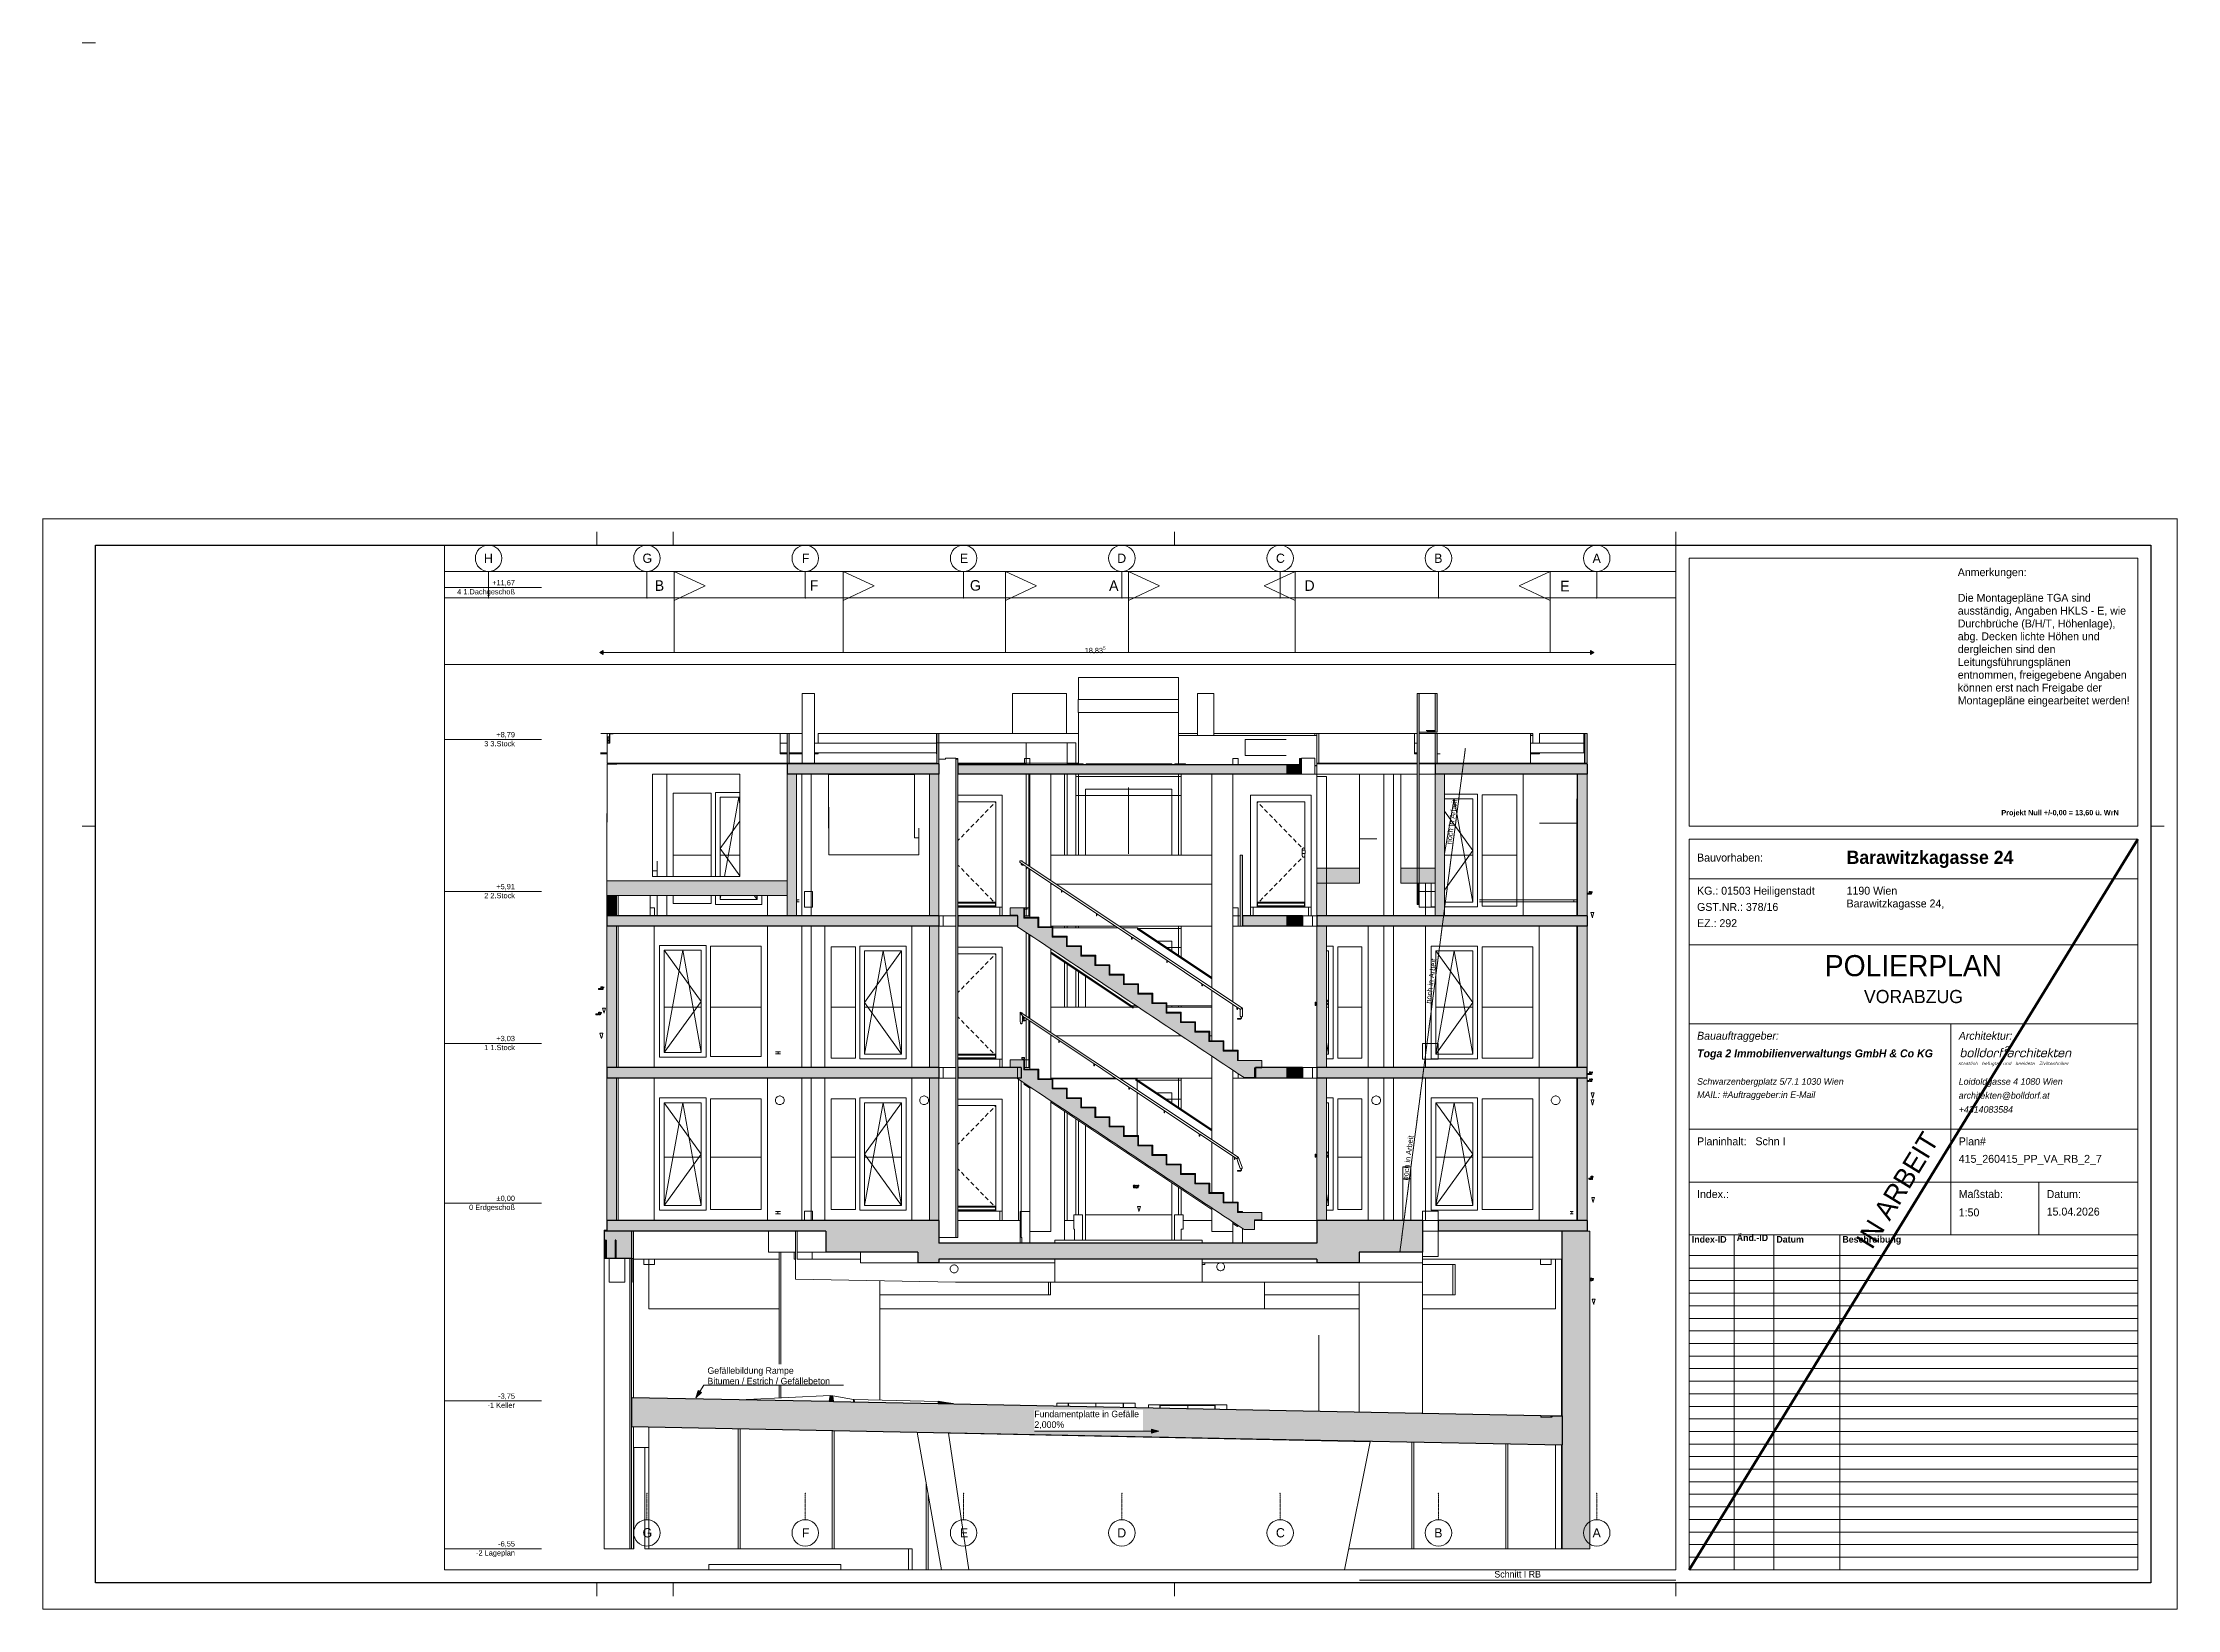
# Paper-space layout '415_260415_PP_VA_RB_2_7 Schn I' of a CAD drawing. Header units: metres. Extents: x 0 to 809, y 0 to 594.
# The model-space entities are those that its viewports show. They can reach past a viewport. Long polylines and large blocks are cut down to what shows.
import ezdxf
from ezdxf.enums import TextEntityAlignment as Align

# ---------------------------------------------------------------- set-up
doc = ezdxf.new("R2010")
doc.units = ezdxf.units.M
doc.header["$MEASUREMENT"] = 0
doc.set_wipeout_variables(frame=1)
for name, pattern in [('Raster', [0.004, 0.002, -0.001, 0, -0.001]), ('Strichlinie eng', [0.002, 0.0015, -0.0005]), ('Wipeout_Contour', [1, 0, -1])]:
    doc.linetypes.add(name, pattern=pattern)
for name, color, linetype in [('915 Allgemein Beschriftung.x', 7, 'Continuous'), ('A-Nord 2_Ansicht Nord Hof PP_2_000 Achsraster', 7, 'Continuous'), ('A-Nord 2_Ansicht Nord Hof PP_3_844 Umriss 2D', 7, 'Continuous'), ('A-Nord 2_Ansicht Nord Hof PP_3_910 Allgemein Bemaßung.x', 7, 'Continuous'), ('A-Nord 2_Ansicht Nord Hof PP_3_Neubau_844 Umriss 2D', 7, 'Continuous'), ('I_Schnitt I RB_1_0', 7, 'Continuous'), ('I_Schnitt I RB_1_000 Achsraster', 7, 'Continuous'), ('I_Schnitt I RB_1_110 Wand Aussen', 7, 'Continuous'), ('I_Schnitt I RB_1_111 Wand Aussen - Bohrpfahlwand 80', 7, 'Continuous'), ('I_Schnitt I RB_1_112 Wand Aussen - Schachtwände', 7, 'Continuous'), ('I_Schnitt I RB_1_120 Wand Innen tragend', 7, 'Continuous'), ('I_Schnitt I RB_1_140 Brüstung', 7, 'Continuous'), ('I_Schnitt I RB_1_150 Stütze', 7, 'Continuous'), ('I_Schnitt I RB_1_210 Decke', 7, 'Continuous'), ('I_Schnitt I RB_1_211 Decke - Bohrpfahl Rost', 7, 'Continuous'), ('I_Schnitt I RB_1_250 Träger Unterzug', 7, 'Continuous'), ('I_Schnitt I RB_1_260 Fundament', 7, 'Continuous'), ('I_Schnitt I RB_1_270 Deckendurchbruchsymbol', 7, 'Continuous'), ('I_Schnitt I RB_1_310 Dachkonstruktion massiv', 7, 'Continuous'), ('I_Schnitt I RB_1_410 Treppe', 7, 'Continuous'), ('I_Schnitt I RB_1_420 Rampe', 7, 'Continuous'), ('I_Schnitt I RB_1_430 Aufzug', 7, 'Continuous'), ('I_Schnitt I RB_1_450 Absturzsicherung', 7, 'Continuous'), ('I_Schnitt I RB_1_910 Allgemein Lageplan Höhen', 7, 'Continuous'), ('I_Schnitt I RB_1_950 Polierplan Bemaßung', 7, 'Continuous'), ('I_Schnitt I RB_1_955-1 Polierplan Beschriftung - STB Decke', 7, 'Continuous')]:
    doc.layers.add(name, color=color, linetype=linetype)
doc.layers.add('NonPlottable_0', color=7, linetype='Continuous', plot=False)
doc.styles.add('ERSTELLTER_STIL_1', font='')
doc.styles.add('ERSTELLTER_STIL_2', font='arial.ttf')
doc.styles.add('ERSTELLTER_STIL_3', font='')
doc.styles.add('ERSTELLTER_STIL_4', font='')
doc.styles.add('ERSTELLTER_STIL_5', font='')
doc.styles.get('ERSTELLTER_STIL_1').set_extended_font_data('Eurostile')
doc.styles.get('ERSTELLTER_STIL_3').set_extended_font_data('Eurostile', bold=True)
doc.styles.get('ERSTELLTER_STIL_4').set_extended_font_data('Eurostile', italic=True)
doc.styles.get('ERSTELLTER_STIL_5').set_extended_font_data('Eurostile', italic=True, bold=True)

psp = doc.layouts.new('415_260415_PP_VA_RB_2_7 Schn I')

# ---------------------------------------------------------------- texts
at = {"color": 7, "linetype": 'Continuous', "lineweight": 13}
for s, insert, char_height, attachment_point, style in [('\\A1;{\\pqj;\\fEurostile|b0|i0|c0|p0;\\W1.000000;Anmerkungen:\\P\\pql;\\fEurostile|b0|i0|c0|p0;\\W1.000000;}', (725.8, 394.74), 3, 1, 'ERSTELLTER_STIL_1'), ('\\A1;{\\pqj;\\fEurostile|b1|i0|c0|p0;\\W1.000000;Projekt Null +/-0,00 = 13,60 ü. WrN}', (742.31, 300.47), 2, 7, 'ERSTELLTER_STIL_3'), ('\\A1;{\\pql;\\fEurostile|b0|i0|c0|p0;\\W1.000000;Bauvorhaben:}', (627, 285), 3, 4, 'ERSTELLTER_STIL_1'), ('\\A1;{\\pql;\\fEurostile|b1|i0|c0|p0;\\W1.000000;Barawitzkagasse 24}', (683.67, 284.36), 5, 4, 'ERSTELLTER_STIL_3'), ('\\A1;{\\pql;\\fEurostile|b0|i0|c0|p0;\\W1.000000;GST.NR.: \\fEurostile|b0|i0|c0|p0;\\W1.000000;378/16}', (627, 267.81), 3, 1, 'ERSTELLTER_STIL_1'), ('\\A1;{\\pql;\\fEurostile|b0|i0|c0|p0;\\W1.000000;KG.: \\fEurostile|b0|i0|c0|p0;\\W1.000000;01503 Heiligenstadt}', (627, 273.97), 3, 1, 'ERSTELLTER_STIL_1'), ('\\A1;{\\pql;\\fEurostile|b0|i0|c0|p0;\\W1.000000;EZ.: \\fEurostile|b0|i0|c0|p0;\\W1.000000;292}', (627, 261.66), 3, 1, 'ERSTELLTER_STIL_1'), ('\\A1;{\\pqc;\\fEurostile|b0|i0|c0|p0;\\W1.000000;POLIERPLAN}', (709, 244), 8, 5, 'ERSTELLTER_STIL_1'), ('\\A1;{\\pql;\\fEurostile|b0|i1|c0|p0;\\W1.000000;Bauauftraggeber:}', (627, 218.97), 3, 1, 'ERSTELLTER_STIL_4'), ('\\A1;{\\pql;\\fEurostile|b0|i1|c0|p0;\\W1.000000;Architektur:}', (726.17, 218.94), 3, 1, 'ERSTELLTER_STIL_4'), ('\\A1;{\\pql;\\fEurostile|b1|i1|c0|p0;\\W1.000000;Toga 2 Immobilienverwaltungs GmbH & Co KG}', (627, 212.29), 3, 1, 'ERSTELLTER_STIL_5'), ('\\A1;{\\pql;\\fEurostile|b0|i1|c0|p0;\\W1.000000;Schwarzenbergplatz 5/7.1 1030 Wien}', (627, 201.38), 2.5, 1, 'ERSTELLTER_STIL_4'), ('\\A1;{\\pql;\\fEurostile|b0|i1|c0|p0;\\W1.000000;MAIL: \\fEurostile|b0|i1|c0|p0;\\W1.000000;#Auftraggeber:in E-Mail}', (627, 196.38), 2.5, 1, 'ERSTELLTER_STIL_4'), ('\\A1;{\\pql;\\fEurostile|b0|i1|c0|p0;\\W1.000000;architekten@bolldorf.at}', (726.17, 196.09), 2.5, 1, 'ERSTELLTER_STIL_4'), ('\\A1;{\\pql;\\fEurostile|b0|i1|c0|p0;\\W1.000000;Loidoldgasse 4 1080 Wien}', (726.17, 201.38), 2.5, 1, 'ERSTELLTER_STIL_4'), ('\\A1;{\\pql;\\fEurostile|b0|i1|c0|p0;\\W1.000000;+4314083584}', (726.17, 190.79), 2.5, 1, 'ERSTELLTER_STIL_4'), ('\\A1;{\\pql;\\fEurostile|b0|i0|c0|p0;\\W1.000000;Planinhalt:}', (627, 178.94), 3, 1, 'ERSTELLTER_STIL_1'), ('\\A1;{\\pql;\\fEurostile|b0|i0|c0|p0;\\W1.000000;Schn I}', (649.13, 178.97), 3, 1, 'ERSTELLTER_STIL_1'), ('\\A1;{\\pql;\\fEurostile|b0|i0|c0|p0;\\W1.000000;Plan#}', (726.17, 178.94), 3, 1, 'ERSTELLTER_STIL_1'), ('\\A1;{\\pql;\\fEurostile|b0|i0|c0|p0;\\W1.000000;Index.:}', (627, 158.94), 3, 1, 'ERSTELLTER_STIL_1'), ('\\A1;{\\pql;\\fEurostile|b0|i0|c0|p0;\\W1.000000; }', (649.13, 158.94), 3, 1, 'ERSTELLTER_STIL_1'), ('\\A1;{\\pql;\\fEurostile|b0|i0|c0|p0;\\W1.000000;Maßstab:}', (726.17, 158.97), 3, 1, 'ERSTELLTER_STIL_1'), ('\\A1;{\\pql;\\fEurostile|b0|i0|c0|p0;\\W1.000000;Datum:}', (759.5, 158.94), 3, 1, 'ERSTELLTER_STIL_1'), ('\\A1;{\\pql;\\fEurostile|b0|i0|c0|p0;\\W1.000000;1:50}', (726.17, 148.95), 3, 7, 'ERSTELLTER_STIL_1'), ('\\A1;{\\pql;\\fEurostile|b0|i0|c0|p0;\\W1.000000;15.04.2026}', (759.5, 152.3), 3, 1, 'ERSTELLTER_STIL_1')]:
    psp.add_mtext(s, dxfattribs=dict(at, insert=insert, char_height=char_height, attachment_point=attachment_point, style=style))
at = {"color": 7, "linetype": 'Continuous', "lineweight": 13, "insert": (725.8, 385.02), "char_height": 3, "width": 65, "attachment_point": 1, "line_spacing_factor": 0.972408, "style": 'ERSTELLTER_STIL_1'}
psp.add_mtext('\\A1;{\\pql;\\fEurostile|b0|i0|c0|p0;\\W1.000000;Die Montagepläne TGA sind ausständig, Angaben HKLS - E, wie Durchbrüche (B/H/T, Höhenlage), abg. Decken lichte Höhen und dergleichen sind den Leitungsführungsplänen entnommen, freigegebene Angaben können erst nach Freigabe der Montagepläne eingearbeitet werden!}', dxfattribs=at)
at = {"color": 7, "linetype": 'Continuous', "lineweight": 13, "insert": (683.67, 273.97), "char_height": 3, "attachment_point": 1, "line_spacing_factor": 0.968043, "style": 'ERSTELLTER_STIL_1'}
psp.add_mtext('\\A1;{\\pql;\\fEurostile|b0|i0|c0|p0;\\W1.000000;1190\\fEurostile|b0|i0|c0|p0;\\W1.000000; \\fEurostile|b0|i0|c0|p0;\\W1.000000;Wien\\P\\pql;\\fEurostile|b0|i0|c0|p0;\\W1.000000;Barawitzkagasse 24,}', dxfattribs=at)
at = {"color": 1, "linetype": 'Continuous', "lineweight": 0, "insert": (709, 232.31), "char_height": 5, "attachment_point": 5, "style": 'ERSTELLTER_STIL_1'}
psp.add_mtext('\\A1;{\\pqc;\\fEurostile|b0|i0|c0|p0;\\W1.000000;VORABZUG}', dxfattribs=at)
at = {"layer": '915 Allgemein Beschriftung.x', "color": 7, "linetype": 'Continuous', "lineweight": 13, "insert": (726.17, 172.3), "char_height": 3, "attachment_point": 1, "style": 'ERSTELLTER_STIL_1'}
psp.add_mtext('\\A1;{\\pql;\\fEurostile|b0|i0|c0|p0;\\W1.000000;415_260415_PP_VA_RB_2_7}', dxfattribs=at)

msp = doc.modelspace()

# ---------------------------------------------------------------- texts
at = {"layer": 'A-Nord 2_Ansicht Nord Hof PP_2_000 Achsraster', "color": 5, "linetype": 'Continuous', "lineweight": 0, "char_height": 0.175, "attachment_point": 1, "style": 'ERSTELLTER_STIL_1'}
for s, insert in [('\\A1;{\\pql;\\pt0;\\fEurostile|b0|i0|c0|p0;\\W1.000000;H}', (6.916, -6.112)), ('\\A1;{\\pql;\\pt0;\\fEurostile|b0|i0|c0|p0;\\W1.000000;G}', (9.921, -6.111)), ('\\A1;{\\pql;\\pt0;\\fEurostile|b0|i0|c0|p0;\\W1.000000;F}', (12.94, -6.112)), ('\\A1;{\\pql;\\pt0;\\fEurostile|b0|i0|c0|p0;\\W1.000000;E}', (15.935, -6.112)), ('\\A1;{\\pql;\\pt0;\\fEurostile|b0|i0|c0|p0;\\W1.000000;D}', (18.917, -6.112)), ('\\A1;{\\pql;\\pt0;\\fEurostile|b0|i0|c0|p0;\\W1.000000;C}', (21.924, -6.111)), ('\\A1;{\\pql;\\pt0;\\fEurostile|b0|i0|c0|p0;\\W1.000000;B}', (24.923, -6.112)), ('\\A1;{\\pql;\\pt0;\\fEurostile|b0|i0|c0|p0;\\W1.000000;A}', (27.924, -6.112))]:
    msp.add_mtext(s, dxfattribs=dict(at, insert=insert))
at = {"layer": 'A-Nord 2_Ansicht Nord Hof PP_3_844 Umriss 2D', "color": 1, "linetype": 'Continuous', "lineweight": 13, "true_color": 0xfb0106, "insert": (46.304, -6.763), "char_height": 0.1, "attachment_point": 7, "style": 'ERSTELLTER_STIL_1'}
msp.add_mtext('\\A1;{\\pql;\\fEurostile|b0|i0|c0|p0;\\W1.000000;18,83\\fEurostile|b0|i0|c0|p0;\\W1.000000;\\A1{\\H.66x;\\S5^  ;}}', dxfattribs=at)
at = {"layer": 'A-Nord 2_Ansicht Nord Hof PP_3_910 Allgemein Bemaßung.x', "color": 7, "linetype": 'Continuous', "lineweight": 13, "char_height": 0.2, "style": 'ERSTELLTER_STIL_1'}
for s, insert, attachment_point in [('\\A1;{\\pql;\\fEurostile|b0|i0|c0|p0;\\W1.000000;B}', (38.155, -5.453), 4), ('\\A1;{\\pqr;\\fEurostile|b0|i0|c0|p0;\\W1.000000;F}', (41.256, -5.451), 6), ('\\A1;{\\pqr;\\fEurostile|b0|i0|c0|p0;\\W1.000000;G}', (44.336, -5.451), 6), ('\\A1;{\\pql;\\fEurostile|b0|i0|c0|p0;\\W1.000000;A}', (46.765, -5.453), 4), ('\\A1;{\\pqr;\\fEurostile|b0|i0|c0|p0;\\W1.000000;D}', (50.66, -5.453), 6), ('\\A1;{\\pqr;\\fEurostile|b0|i0|c0|p0;\\W1.000000;E}', (55.49, -5.463), 6)]:
    msp.add_mtext(s, dxfattribs=dict(at, insert=insert, attachment_point=attachment_point))
at = {"layer": 'I_Schnitt I RB_1_0', "color": 7, "linetype": 'Continuous', "lineweight": 13, "char_height": 0.1, "attachment_point": 3, "style": 'ERSTELLTER_STIL_2'}
for s, insert, line_spacing_factor in [('\\A1;{\\pqr;\\pt0;\\fArial|b0|i0|c0|p0;\\W1.000000;+11,67\\P\\pqr;\\pt0;\\fArial|b0|i0|c0|p0;\\W1.000000;4\\fArial|b0|i0|c0|p0;\\W1.000000; \\fArial|b0|i0|c0|p0;\\W1.000000;1.Dachgeschoß}', (-20.5, 11.812), 1.021584), ('\\A1;{\\pqr;\\pt0;\\fArial|b0|i0|c0|p0;\\W1.000000;+8,79\\P\\pqr;\\pt0;\\fArial|b0|i0|c0|p0;\\W1.000000;3\\fArial|b0|i0|c0|p0;\\W1.000000; \\fArial|b0|i0|c0|p0;\\W1.000000;3.Stock}', (-20.5, 8.932), 1.024487), ('\\A1;{\\pqr;\\pt0;\\fArial|b0|i0|c0|p0;\\W1.000000;+5,91\\P\\pqr;\\pt0;\\fArial|b0|i0|c0|p0;\\W1.000000;2\\fArial|b0|i0|c0|p0;\\W1.000000; \\fArial|b0|i0|c0|p0;\\W1.000000;2.Stock}', (-20.5, 6.052), 1.02408), ('\\A1;{\\pqr;\\pt0;\\fArial|b0|i0|c0|p0;\\W1.000000;+3,03\\P\\pqr;\\pt0;\\fArial|b0|i0|c0|p0;\\W1.000000;1\\fArial|b0|i0|c0|p0;\\W1.000000; \\fArial|b0|i0|c0|p0;\\W1.000000;1.Stock}', (-20.5, 3.172), 1.02408), ('\\A1;{\\pqr;\\pt0;\\fArial|b0|i0|c0|p0;\\W1.000000;±0,00\\P\\pqr;\\pt0;\\fArial|b0|i0|c0|p0;\\W1.000000;0\\fArial|b0|i0|c0|p0;\\W1.000000; \\fArial|b0|i0|c0|p0;\\W1.000000;Erdgeschoß}', (-20.5, 0.142), 1.021584), ('\\A1;{\\pqr;\\pt0;\\fArial|b0|i0|c0|p0;\\W1.000000;-3,75\\P\\pqr;\\pt0;\\fArial|b0|i0|c0|p0;\\W1.000000;-1\\fArial|b0|i0|c0|p0;\\W1.000000; \\fArial|b0|i0|c0|p0;\\W1.000000;Keller}', (-20.5, -3.608), 1.032232), ('\\A1;{\\pqr;\\pt0;\\fArial|b0|i0|c0|p0;\\W1.000000;-6,55\\P\\pqr;\\pt0;\\fArial|b0|i0|c0|p0;\\W1.000000;-2\\fArial|b0|i0|c0|p0;\\W1.000000; \\fArial|b0|i0|c0|p0;\\W1.000000;Lageplan}', (-20.5, -6.408), 1.029493)]:
    msp.add_mtext(s, dxfattribs=dict(at, insert=insert, line_spacing_factor=line_spacing_factor))
at = {"layer": 'I_Schnitt I RB_1_000 Achsraster', "color": 5, "linetype": 'Continuous', "lineweight": 0, "char_height": 0.175, "attachment_point": 1, "style": 'ERSTELLTER_STIL_1'}
for s, insert in [('\\A1;{\\pql;\\pt0;\\fEurostile|b0|i0|c0|p0;\\W1.000000;G}', (-18.083, -6.161)), ('\\A1;{\\pql;\\pt0;\\fEurostile|b0|i0|c0|p0;\\W1.000000;F}', (-15.064, -6.162)), ('\\A1;{\\pql;\\pt0;\\fEurostile|b0|i0|c0|p0;\\W1.000000;E}', (-12.069, -6.162)), ('\\A1;{\\pql;\\pt0;\\fEurostile|b0|i0|c0|p0;\\W1.000000;D}', (-9.087, -6.162)), ('\\A1;{\\pql;\\pt0;\\fEurostile|b0|i0|c0|p0;\\W1.000000;C}', (-6.08, -6.161)), ('\\A1;{\\pql;\\pt0;\\fEurostile|b0|i0|c0|p0;\\W1.000000;B}', (-3.081, -6.162)), ('\\A1;{\\pql;\\pt0;\\fEurostile|b0|i0|c0|p0;\\W1.000000;A}', (-0.08, -6.162))]:
    msp.add_mtext(s, dxfattribs=dict(at, insert=insert))
at = {"layer": 'I_Schnitt I RB_1_950 Polierplan Bemaßung', "color": 7, "linetype": 'Continuous', "lineweight": 13, "char_height": 0.1, "attachment_point": 2, "rotation": 82.5946, "style": 'ERSTELLTER_STIL_2'}
for insert in [(-2.799, 7.236), (-3.191, 4.215), (-3.627, 0.864)]:
    msp.add_mtext('\\A1;{\\pqc;\\fArial|b0|i0|c0|p0;\\W1.000000;noch in Arbeit}', dxfattribs=dict(at, insert=insert))

# ---------------------------------------------------------------- blocks, each defined once
blk = doc.blocks.new('Index-Historie Detailliert 27[1]', base_point=(624, 142))
at = {"color": 254, "linetype": 'Wipeout_Contour', "lineweight": 0, "ltscale": 2864.828056}
blk.add_wipeout([(624, 142), (624, 15), (794, 15), (794, 142)], dxfattribs=at)
at = {"color": 7, "linetype": 'Continuous', "lineweight": 13, "ltscale": 1000}
for p, q in [((641.03, 142), (641.03, 134.15)), ((656.06, 142), (656.06, 134.15)), ((681.06, 142), (681.06, 134.15)), ((624, 134.15), (794, 134.15)), ((641.03, 134.15), (641.03, 129.38)), ((656.06, 134.15), (656.06, 129.38)), ((681.06, 134.15), (681.06, 129.38)), ((624, 129.38), (794, 129.38)), ((624, 124.62), (794, 124.62)), ((641.03, 129.38), (641.03, 124.62)), ((641.03, 124.62), (641.03, 119.85)), ((656.06, 129.38), (656.06, 124.62)), ((656.06, 124.62), (656.06, 119.85)), ((681.06, 129.38), (681.06, 124.62)), ((681.06, 124.62), (681.06, 119.85)), ((624, 119.85), (794, 119.85)), ((624, 115.08), (794, 115.08)), ((641.03, 119.85), (641.03, 115.08)), ((641.03, 115.08), (641.03, 110.32)), ((656.06, 119.85), (656.06, 115.08)), ((656.06, 115.08), (656.06, 110.32)), ((681.06, 119.85), (681.06, 115.08)), ((681.06, 115.08), (681.06, 110.32)), ((624, 110.32), (794, 110.32)), ((624, 105.55), (794, 105.55)), ((641.03, 110.32), (641.03, 105.55)), ((641.03, 105.55), (641.03, 100.79)), ((656.06, 110.32), (656.06, 105.55)), ((656.06, 105.55), (656.06, 100.79)), ((681.06, 110.32), (681.06, 105.55)), ((681.06, 105.55), (681.06, 100.79)), ((624, 100.79), (794, 100.79)), ((641.03, 100.79), (641.03, 96.02)), ((656.06, 100.79), (656.06, 96.02)), ((681.06, 100.79), (681.06, 96.02)), ((624, 96.02), (794, 96.02)), ((624, 91.26), (794, 91.26)), ((641.03, 96.02), (641.03, 91.26)), ((641.03, 91.26), (641.03, 86.49)), ((656.06, 96.02), (656.06, 91.26)), ((656.06, 91.26), (656.06, 86.49)), ((681.06, 96.02), (681.06, 91.26)), ((681.06, 91.26), (681.06, 86.49)), ((624, 86.49), (794, 86.49)), ((624, 81.72), (794, 81.72)), ((641.03, 86.49), (641.03, 81.72)), ((641.03, 81.72), (641.03, 76.96)), ((656.06, 86.49), (656.06, 81.72)), ((656.06, 81.72), (656.06, 76.96)), ((681.06, 86.49), (681.06, 81.72)), ((681.06, 81.72), (681.06, 76.96)), ((624, 76.96), (794, 76.96)), ((641.03, 76.96), (641.03, 72.19)), ((656.06, 76.96), (656.06, 72.19)), ((681.06, 76.96), (681.06, 72.19)), ((624, 72.19), (794, 72.19)), ((624, 67.43), (794, 67.43)), ((641.03, 72.19), (641.03, 67.43)), ((641.03, 67.43), (641.03, 62.66)), ((656.06, 72.19), (656.06, 67.43)), ((656.06, 67.43), (656.06, 62.66)), ((681.06, 72.19), (681.06, 67.43)), ((681.06, 67.43), (681.06, 62.66)), ((624, 62.66), (794, 62.66)), ((624, 57.89), (794, 57.89)), ((641.03, 62.66), (641.03, 57.89)), ((641.03, 57.89), (641.03, 53.13)), ((656.06, 62.66), (656.06, 57.89)), ((656.06, 57.89), (656.06, 53.13)), ((681.06, 62.66), (681.06, 57.89)), ((681.06, 57.89), (681.06, 53.13)), ((624, 53.13), (794, 53.13)), ((641.03, 53.13), (641.03, 48.36)), ((656.06, 53.13), (656.06, 48.36)), ((681.06, 53.13), (681.06, 48.36)), ((624, 48.36), (794, 48.36)), ((624, 43.6), (794, 43.6)), ((641.03, 48.36), (641.03, 43.6)), ((641.03, 43.6), (641.03, 38.83)), ((656.06, 48.36), (656.06, 43.6)), ((656.06, 43.6), (656.06, 38.83)), ((681.06, 48.36), (681.06, 43.6)), ((681.06, 43.6), (681.06, 38.83)), ((624, 38.83), (794, 38.83)), ((624, 34.06), (794, 34.06)), ((641.03, 38.83), (641.03, 34.06)), ((641.03, 34.06), (641.03, 29.3)), ((656.06, 38.83), (656.06, 34.06)), ((656.06, 34.06), (656.06, 29.3)), ((681.06, 38.83), (681.06, 34.06)), ((681.06, 34.06), (681.06, 29.3)), ((624, 29.3), (794, 29.3)), ((624, 24.53), (794, 24.53)), ((641.03, 29.3), (641.03, 24.53)), ((641.03, 24.53), (641.03, 19.77)), ((656.06, 29.3), (656.06, 24.53)), ((656.06, 24.53), (656.06, 19.77)), ((681.06, 29.3), (681.06, 24.53)), ((681.06, 24.53), (681.06, 19.77)), ((624, 19.77), (794, 19.77)), ((641.03, 19.77), (641.03, 15)), ((656.06, 19.77), (656.06, 15)), ((681.06, 19.77), (681.06, 15))]:
    blk.add_line(p, q, dxfattribs=at)
at = {"color": 7, "linetype": 'Continuous', "lineweight": 13, "ltscale": 1000, "flags": 128}
blk.add_lwpolyline([(624, 142), (624, 15), (794, 15), (794, 142)], close=True, dxfattribs=at)
at = {"color": 7, "lineweight": 13, "char_height": 2.5, "style": 'ERSTELLTER_STIL_1'}
for s, insert, attachment_point in [('\\A1;{\\pqc;\\fEurostile|b0|i0|c0|p0;\\W1.000000;\\fEurostile|b0|i0|c0|p0;\\W1.000000;\\A1{\\H.66x;\\S^  ;}}', (632.51, 131.77), 5), ('\\A1;{\\pqc;\\fEurostile|b0|i0|c0|p0;\\W1.000000;\\fEurostile|b0|i0|c0|p0;\\W1.000000;\\A1{\\H.66x;\\S^  ;}}', (648.54, 131.77), 5), ('\\A1;{\\pqc;\\fEurostile|b0|i0|c0|p0;\\W1.000000;\\fEurostile|b0|i0|c0|p0;\\W1.000000;\\A1{\\H.66x;\\S^  ;}}', (668.56, 131.77), 5), ('\\A1;{\\pql;\\fEurostile|b0|i0|c0|p0;\\W1.000000;\\fEurostile|b0|i0|c0|p0;\\W1.000000;\\A1{\\H.66x;\\S^  ;}}', (681.06, 131.77), 4)]:
    blk.add_mtext(s, dxfattribs=dict(at, insert=insert, attachment_point=attachment_point))
at = {"color": 7, "lineweight": 13, "style": 'ERSTELLTER_STIL_3'}
for tag, p in [('stCustHeader_1', (625, 141.53)), ('stCustHeader_2', (642.03, 142.13)), ('stCustHeader_3', (657.06, 141.53)), ('stCustHeader_4', (682.06, 141.53))]:
    blk.add_attdef(tag, text='', height=2.5, dxfattribs=at).set_placement(p, align=Align.TOP_LEFT)
blk = doc.blocks.new('Mitgelieferter Zeichnungstitel[2]', base_point=(152.27, 15))
at = {"color": 7, "linetype": 'Continuous', "lineweight": 13, "ltscale": 1000}
blk.add_line((499, 11), (619, 11), dxfattribs=at)
at = {"color": 7, "lineweight": 13, "style": 'ERSTELLTER_STIL_1'}
blk.add_attdef('AC_DrawingName', text='', height=2.5, dxfattribs=at).set_placement((559, 14.56), align=Align.TOP_CENTER)

# ---------------------------------------------------------------- hatches: boundary and pattern name
at = {"layer": 'A-Nord 2_Ansicht Nord Hof PP_3_Neubau_844 Umriss 2D', "linetype": 'Continuous', "lineweight": 13, "true_color": 0xfb0106}
for points in [[(37.116, -6.724), (37.181, -6.762), (37.181, -6.687)], [(55.951, -6.724), (55.886, -6.687), (55.886, -6.762)]]:
    msp.add_hatch(color=1, dxfattribs=at).paths.add_polyline_path(points)
at = {"layer": 'I_Schnitt I RB_1_110 Wand Aussen', "linetype": 'Continuous', "lineweight": 0, "true_color": 0x000000}
for points in [[(-12.465, 8.907), (-12.505, 8.904), (-12.505, 8.903), (-12.505, 8.52), (-12.505, 8.34), (-12.475, 8.34), (-12.465, 8.34)], [(-15.165, 5.45), (-15.165, 8.13), (-15.345, 8.13), (-15.345, 5.45)], [(-12.465, 8.13), (-12.645, 8.13), (-12.645, 5.45), (-12.465, 5.45)], [(-12.505, 8.33), (-12.465, 8.33), (-12.465, 8.34), (-12.475, 8.34), (-12.505, 8.34)], [(-12.145, 8.434), (-12.145, 8.42), (-12.105, 8.42), (-12.105, 8.43), (-12.105, 8.431)], [(-12.105, 8.42), (-12.145, 8.42), (-12.145, 5.45), (-12.105, 5.45)], [(-0.365, 5.45), (-0.185, 5.45), (-0.185, 8.13), (-0.365, 8.13)], [(-5.305, 6.69), (-5.305, 5.45), (-5.125, 5.45), (-5.125, 6.068), (-5.305, 6.068), (-5.305, 6.351), (-5.305, 6.69)], [(-18.759, 5.45), (-18.579, 5.45), (-18.579, 5.83), (-18.759, 5.83)], [(-12.105, 2.57), (-12.105, 5.45), (-12.145, 5.45), (-12.145, 2.57)], [(-18.579, 5.25), (-18.759, 5.25), (-18.759, 2.57), (-18.579, 2.57)], [(-12.465, 5.25), (-12.645, 5.25), (-12.645, 2.57), (-12.465, 2.57)], [(-5.305, 2.57), (-5.125, 2.57), (-5.125, 5.25), (-5.305, 5.25)], [(-0.365, 5.25), (-0.365, 2.57), (-0.185, 2.57), (-0.185, 5.25)], [(-12.145, -0.65), (-12.105, -0.65), (-12.105, 2.57), (-12.145, 2.57)], [(-0.365, 2.37), (-0.365, -0.33), (-0.185, -0.33), (-0.185, 2.57), (-0.186, 2.37)], [(-18.579, 2.37), (-18.759, 2.37), (-18.759, -0.33), (-18.579, -0.33)], [(-12.465, -0.33), (-12.465, 2.37), (-12.645, 2.37), (-12.645, -0.33)], [(-5.305, -0.33), (-5.125, -0.33), (-5.125, 2.37), (-5.305, 2.37)]]:
    msp.add_hatch(color=18, dxfattribs=at).paths.add_polyline_path(points)
at = {"layer": 'I_Schnitt I RB_1_111 Wand Aussen - Bohrpfahlwand 80', "linetype": 'Continuous', "lineweight": 0, "true_color": 0x000000}
for points in [[(-18.809, -0.51), (-18.809, -0.53), (-18.759, -0.53), (-18.759, -0.51)], [(-0.655, -0.53), (-0.655, -6.55), (-0.135, -6.55), (-0.135, -0.53)], [(-18.291, -3.68), (-18.289, -3.681), (-18.289, -1.05), (-18.324, -1.05), (-18.324, -6.55), (-18.291, -6.55)]]:
    msp.add_hatch(color=18, dxfattribs=at).paths.add_polyline_path(points)
at = {"layer": 'I_Schnitt I RB_1_112 Wand Aussen - Schachtwände', "linetype": 'Continuous', "lineweight": 0, "true_color": 0x000000}
for points in [[(-3.405, 8.33), (-3.365, 8.33), (-3.365, 9.66), (-3.405, 9.66)], [(-3.025, 8.928), (-3.025, 9.66), (-3.065, 9.66), (-3.065, 8.931)], [(-3.025, 8.904), (-3.026, 8.904), (-3.065, 8.907), (-3.065, 8.34), (-3.025, 8.34)], [(-3.405, 8.33), (-3.405, 6.351), (-3.365, 6.351), (-3.365, 8.33)], [(-3.365, 6.068), (-3.405, 6.068), (-3.405, 5.665), (-3.365, 5.665)]]:
    msp.add_hatch(color=18, dxfattribs=at).paths.add_polyline_path(points)
at = {"layer": 'I_Schnitt I RB_1_140 Brüstung', "linetype": 'Continuous', "lineweight": 0, "true_color": 0x000000}
for points in [[(-15.305, 8.903), (-15.305, 8.904), (-15.345, 8.907), (-15.345, 8.34), (-15.305, 8.34), (-15.305, 8.52)], [(-0.225, 8.52), (-0.225, 8.34), (-0.185, 8.34), (-0.185, 8.907), (-0.225, 8.904), (-0.225, 8.903)], [(-5.595, 8.434), (-5.635, 8.431), (-5.635, 8.43), (-5.635, 8.33), (-5.635, 8.13), (-5.595, 8.13)], [(-6.755, 5.25), (-6.715, 5.25), (-6.715, 6.596), (-6.755, 6.596)]]:
    msp.add_hatch(color=18, dxfattribs=at).paths.add_polyline_path(points)
at = {"layer": 'I_Schnitt I RB_1_210 Decke', "linetype": 'Continuous', "lineweight": 0, "true_color": 0x000000}
for points in [[(-15.345, 8.13), (-12.465, 8.13), (-12.465, 8.33), (-15.345, 8.33)], [(-12.105, 8.13), (-5.885, 8.13), (-5.885, 8.31), (-12.105, 8.31)], [(-5.635, 8.13), (-5.635, 8.31), (-5.885, 8.31), (-5.885, 8.13)], [(-3.065, 8.33), (-3.065, 8.13), (-0.185, 8.13), (-0.185, 8.33)], [(-12.465, 5.45), (-18.759, 5.45), (-18.759, 5.25), (-12.465, 5.25)], [(-10.975, 5.25), (-10.975, 5.45), (-12.105, 5.45), (-12.105, 5.25)], [(-5.885, 5.45), (-6.715, 5.45), (-6.715, 5.25), (-5.885, 5.25)], [(-5.575, 5.25), (-5.575, 5.45), (-5.885, 5.45), (-5.885, 5.25)], [(-5.305, 5.25), (-0.185, 5.25), (-0.185, 5.45), (-5.305, 5.45)], [(-12.465, 2.57), (-18.759, 2.57), (-18.759, 2.37), (-12.465, 2.37)], [(-12.105, 2.37), (-10.975, 2.37), (-10.975, 2.57), (-12.105, 2.57)], [(-6.47, 2.565), (-6.47, 2.37), (-5.885, 2.37), (-5.885, 2.57), (-6.345, 2.57), (-6.345, 2.565)], [(-5.575, 2.37), (-5.575, 2.57), (-5.885, 2.57), (-5.885, 2.37)], [(-5.305, 2.57), (-5.305, 2.37), (-0.186, 2.37), (-0.186, 2.57)], [(-18.759, -0.53), (-14.607, -0.53), (-14.607, -0.33), (-18.759, -0.33)], [(-3.005, -0.33), (-3.005, -0.53), (-0.185, -0.53), (-0.185, -0.33)], [(-18.809, -0.53), (-18.809, -1.05), (-18.787, -1.05), (-18.787, -0.7), (-18.772, -0.7), (-18.772, -1.05), (-18.602, -1.05), (-18.602, -0.7), (-18.587, -0.7), (-18.587, -1.05), (-18.289, -1.05), (-18.289, -0.53)], [(-12.465, -0.76), (-12.465, -1.06), (-5.885, -1.06), (-5.885, -0.76)], [(-5.305, -1.06), (-5.305, -0.76), (-5.885, -0.76), (-5.885, -1.06)]]:
    msp.add_hatch(color=18, dxfattribs=at).paths.add_polyline_path(points)
at = {"layer": 'I_Schnitt I RB_1_250 Träger Unterzug', "linetype": 'Continuous', "lineweight": 0, "true_color": 0x000000}
for points in [[(-14.607, -0.93), (-12.686, -0.93), (-12.686, -0.33), (-14.607, -0.33)], [(-12.465, -0.33), (-12.686, -0.33), (-12.686, -0.93), (-12.865, -0.93), (-12.865, -1.13), (-12.465, -1.13)], [(-4.505, -1.13), (-4.505, -0.33), (-5.305, -0.33), (-5.305, -1.13)], [(-3.305, -0.33), (-4.505, -0.33), (-4.505, -0.93), (-3.305, -0.93)]]:
    msp.add_hatch(color=18, dxfattribs=at).paths.add_polyline_path(points)
at = {"layer": 'I_Schnitt I RB_1_260 Fundament', "linetype": 'Continuous', "lineweight": 0, "true_color": 0x000000}
for points in [[(-5.885, -3.929), (-18.291, -3.68), (-18.291, -4.231), (-5.885, -4.479)], [(-5.885, -4.479), (-0.655, -4.583), (-0.655, -4.033), (-0.855, -4.029), (-0.855, -4.056), (-1.06, -4.056), (-1.06, -4.025), (-5.885, -3.929)]]:
    msp.add_hatch(color=18, dxfattribs=at).paths.add_polyline_path(points)
at = {"layer": 'I_Schnitt I RB_1_310 Dachkonstruktion massiv', "linetype": 'Continuous', "lineweight": 0, "true_color": 0x000000}
for points in [[(-2.885, 8.13), (-3.065, 8.13), (-3.065, 6.351), (-3.065, 5.45), (-2.885, 5.45)], [(-18.76, 6.113), (-18.761, 5.83), (-15.345, 5.83), (-15.345, 6.113)], [(-5.305, 6.068), (-4.495, 6.068), (-4.495, 6.351), (-5.305, 6.351)], [(-3.065, 6.068), (-3.065, 6.351), (-3.715, 6.351), (-3.715, 6.068)]]:
    msp.add_hatch(color=18, dxfattribs=at).paths.add_polyline_path(points)
at = {"layer": 'I_Schnitt I RB_1_410 Treppe', "linetype": 'Continuous', "lineweight": 0, "true_color": 0x000000}
for points in [[(-11.115, 5.46), (-10.975, 5.46), (-10.975, 5.241), (-6.683, 2.38), (-6.485, 2.38), (-6.485, 2.565), (-6.345, 2.565), (-6.345, 2.705), (-6.81, 2.705), (-6.81, 2.885), (-7.08, 2.885), (-7.08, 3.065), (-7.35, 3.065), (-7.35, 3.245), (-7.62, 3.245), (-7.62, 3.425), (-7.89, 3.425), (-7.89, 3.605), (-8.16, 3.605), (-8.16, 3.785), (-8.43, 3.785), (-8.43, 3.965), (-8.7, 3.965), (-8.7, 4.145), (-8.97, 4.145), (-8.97, 4.325), (-9.24, 4.325), (-9.24, 4.505), (-9.51, 4.505), (-9.51, 4.685), (-9.78, 4.685), (-9.78, 4.865), (-10.05, 4.865), (-10.05, 5.045), (-10.32, 5.045), (-10.32, 5.225), (-10.59, 5.225), (-10.59, 5.405), (-10.855, 5.405), (-10.855, 5.6), (-11.115, 5.6)], [(-10.845, 5.6), (-10.855, 5.6), (-10.855, 5.42), (-10.845, 5.42)], [(-10.575, 5.41), (-10.575, 5.42), (-10.855, 5.42), (-10.855, 5.41)], [(-10.575, 5.41), (-10.585, 5.41), (-10.585, 5.24), (-10.575, 5.24)], [(-10.305, 5.23), (-10.305, 5.24), (-10.585, 5.24), (-10.585, 5.23)], [(-10.305, 5.23), (-10.315, 5.23), (-10.315, 5.06), (-10.305, 5.06)], [(-10.315, 5.05), (-10.035, 5.05), (-10.035, 5.06), (-10.315, 5.06)], [(-10.035, 5.05), (-10.045, 5.05), (-10.045, 4.88), (-10.035, 4.88)], [(-9.765, 4.87), (-9.765, 4.88), (-10.045, 4.88), (-10.045, 4.87)], [(-9.765, 4.87), (-9.775, 4.87), (-9.775, 4.7), (-9.765, 4.7)], [(-9.775, 4.7), (-9.775, 4.69), (-9.495, 4.69), (-9.495, 4.7)], [(-9.495, 4.69), (-9.505, 4.69), (-9.505, 4.52), (-9.495, 4.52)], [(-9.505, 4.51), (-9.225, 4.51), (-9.225, 4.52), (-9.505, 4.52)], [(-9.225, 4.51), (-9.235, 4.51), (-9.235, 4.34), (-9.225, 4.34)], [(-8.955, 4.33), (-8.955, 4.34), (-9.235, 4.34), (-9.235, 4.33)], [(-8.955, 4.33), (-8.965, 4.33), (-8.965, 4.16), (-8.955, 4.16)], [(-8.965, 4.16), (-8.965, 4.15), (-8.685, 4.15), (-8.685, 4.16)], [(-8.685, 4.15), (-8.695, 4.15), (-8.695, 3.98), (-8.685, 3.98)], [(-8.415, 3.97), (-8.415, 3.98), (-8.695, 3.98), (-8.695, 3.97)], [(-8.415, 3.97), (-8.425, 3.97), (-8.425, 3.8), (-8.415, 3.8)], [(-8.425, 3.8), (-8.425, 3.79), (-8.145, 3.79), (-8.145, 3.8)], [(-8.155, 3.79), (-8.155, 3.62), (-8.145, 3.62), (-8.145, 3.79)], [(-8.155, 3.62), (-8.155, 3.61), (-7.875, 3.61), (-7.875, 3.62)], [(-7.875, 3.61), (-7.885, 3.61), (-7.885, 3.44), (-7.875, 3.44)], [(-7.605, 3.43), (-7.605, 3.44), (-7.885, 3.44), (-7.885, 3.43)], [(-7.605, 3.43), (-7.615, 3.43), (-7.615, 3.26), (-7.605, 3.26)], [(-7.615, 3.25), (-7.335, 3.25), (-7.335, 3.26), (-7.615, 3.26)], [(-7.335, 3.25), (-7.345, 3.25), (-7.345, 3.08), (-7.335, 3.08)], [(-7.065, 3.07), (-7.065, 3.08), (-7.345, 3.08), (-7.345, 3.07)], [(-7.065, 3.07), (-7.075, 3.07), (-7.075, 2.9), (-7.065, 2.9)], [(-7.075, 2.9), (-7.075, 2.89), (-6.795, 2.89), (-6.795, 2.9)], [(-6.795, 2.89), (-6.805, 2.89), (-6.805, 2.72), (-6.795, 2.72)], [(-10.855, 2.72), (-11.115, 2.72), (-11.115, 2.58), (-10.975, 2.58), (-10.975, 2.361), (-6.683, -0.5), (-6.485, -0.5), (-6.485, -0.315), (-6.345, -0.315), (-6.345, -0.175), (-6.81, -0.175), (-6.81, 0.005), (-7.08, 0.005), (-7.08, 0.185), (-7.35, 0.185), (-7.35, 0.365), (-7.62, 0.365), (-7.62, 0.545), (-7.89, 0.545), (-7.89, 0.725), (-8.16, 0.725), (-8.16, 0.905), (-8.43, 0.905), (-8.43, 1.085), (-8.7, 1.085), (-8.7, 1.265), (-8.97, 1.265), (-8.97, 1.445), (-9.24, 1.445), (-9.24, 1.625), (-9.51, 1.625), (-9.51, 1.805), (-9.78, 1.805), (-9.78, 1.985), (-10.05, 1.985), (-10.05, 2.165), (-10.32, 2.165), (-10.32, 2.345), (-10.59, 2.345), (-10.59, 2.525), (-10.855, 2.525)], [(-10.845, 2.72), (-10.855, 2.72), (-10.855, 2.54), (-10.845, 2.54)], [(-10.575, 2.53), (-10.575, 2.54), (-10.855, 2.54), (-10.855, 2.53)], [(-10.575, 2.53), (-10.585, 2.53), (-10.585, 2.36), (-10.575, 2.36)], [(-10.305, 2.35), (-10.305, 2.36), (-10.585, 2.36), (-10.585, 2.35)], [(-10.305, 2.35), (-10.315, 2.35), (-10.315, 2.18), (-10.305, 2.18)], [(-10.315, 2.17), (-10.035, 2.17), (-10.035, 2.18), (-10.315, 2.18)], [(-10.035, 2.17), (-10.045, 2.17), (-10.045, 2), (-10.035, 2)], [(-9.765, 1.99), (-9.765, 2), (-10.045, 2), (-10.045, 1.99)], [(-9.765, 1.99), (-9.775, 1.99), (-9.775, 1.82), (-9.765, 1.82)], [(-9.775, 1.82), (-9.775, 1.81), (-9.495, 1.81), (-9.495, 1.82)], [(-9.495, 1.81), (-9.505, 1.81), (-9.505, 1.64), (-9.495, 1.64)], [(-9.505, 1.63), (-9.225, 1.63), (-9.225, 1.64), (-9.505, 1.64)], [(-9.225, 1.63), (-9.235, 1.63), (-9.235, 1.46), (-9.225, 1.46)], [(-8.955, 1.45), (-8.955, 1.46), (-9.235, 1.46), (-9.235, 1.45)], [(-8.955, 1.45), (-8.965, 1.45), (-8.965, 1.28), (-8.955, 1.28)], [(-8.965, 1.28), (-8.965, 1.27), (-8.685, 1.27), (-8.685, 1.28)], [(-8.685, 1.27), (-8.695, 1.27), (-8.695, 1.1), (-8.685, 1.1)], [(-8.415, 1.09), (-8.415, 1.1), (-8.695, 1.1), (-8.695, 1.09)], [(-8.415, 1.09), (-8.425, 1.09), (-8.425, 0.92), (-8.415, 0.92)], [(-8.425, 0.92), (-8.425, 0.91), (-8.145, 0.91), (-8.145, 0.92)], [(-8.155, 0.91), (-8.155, 0.74), (-8.145, 0.74), (-8.145, 0.91)], [(-8.155, 0.74), (-8.155, 0.73), (-7.875, 0.73), (-7.875, 0.74)], [(-7.875, 0.73), (-7.885, 0.73), (-7.885, 0.56), (-7.875, 0.56)], [(-7.605, 0.55), (-7.605, 0.56), (-7.885, 0.56), (-7.885, 0.55)], [(-7.605, 0.55), (-7.615, 0.55), (-7.615, 0.38), (-7.605, 0.38)], [(-7.615, 0.37), (-7.335, 0.37), (-7.335, 0.38), (-7.615, 0.38)], [(-7.335, 0.37), (-7.345, 0.37), (-7.345, 0.2), (-7.335, 0.2)], [(-7.065, 0.19), (-7.065, 0.2), (-7.345, 0.2), (-7.345, 0.19)], [(-7.065, 0.19), (-7.075, 0.19), (-7.075, 0.02), (-7.065, 0.02)], [(-7.075, 0.02), (-7.075, 0.01), (-6.795, 0.01), (-6.795, 0.02)], [(-6.795, 0.01), (-6.805, 0.01), (-6.805, -0.16), (-6.795, -0.16)]]:
    msp.add_hatch(color=18, dxfattribs=at).paths.add_polyline_path(points)
at = {"layer": 'I_Schnitt I RB_1_420 Rampe', "linetype": 'Continuous', "lineweight": 0, "true_color": 0x000000}
for points in [[(-14.466, -3.757), (-14.478, -3.65), (-14.528, -3.647), (-14.548, -3.755)], [(-12.483, -3.756), (-12.482, -3.797), (-12.185, -3.803), (-12.184, -3.801)]]:
    msp.add_hatch(color=18, dxfattribs=at).paths.add_polyline_path(points)

# ---------------------------------------------------------------- linework, layer by layer
at = {"layer": 'A-Nord 2_Ansicht Nord Hof PP_2_000 Achsraster', "color": 5, "linetype": 'Strichlinie eng', "lineweight": 0, "ltscale": 1000}
for p, q in [((7.004, -6.95), (7.004, -6.45)), ((10.004, -6.95), (10.004, -6.45)), ((13.004, -6.95), (13.004, -6.45)), ((16.004, -6.95), (16.004, -6.45)), ((19.004, -6.95), (19.004, -6.45)), ((22.004, -6.95), (22.004, -6.45)), ((25.004, -6.95), (25.004, -6.45)), ((28.004, -6.95), (28.004, -6.45))]:
    msp.add_line(p, q, dxfattribs=at)
at = {"layer": 'A-Nord 2_Ansicht Nord Hof PP_2_000 Achsraster', "color": 5, "linetype": 'Continuous', "lineweight": 0, "ltscale": 1000}
for centre in [(7.004, -6.2), (10.004, -6.2), (13.004, -6.2), (16.004, -6.2), (19.004, -6.2), (22.004, -6.2), (25.004, -6.2), (28.004, -6.2)]:
    msp.add_circle(centre, 0.25, dxfattribs=at)
at = {"layer": 'A-Nord 2_Ansicht Nord Hof PP_2_000 Achsraster', "color": 5, "linetype": 'Strichlinie eng', "lineweight": 0, "ltscale": 1000}
for p in [(7.004, -6.95), (7.004, -6.95), (10.004, -6.95), (10.004, -6.95), (13.004, -6.95), (13.004, -6.95), (16.004, -6.95), (16.004, -6.95), (19.004, -6.95), (19.004, -6.95), (22.004, -6.95), (22.004, -6.95), (25.004, -6.95), (25.004, -6.95), (28.004, -6.95), (28.004, -6.95)]:
    msp.add_point(p, dxfattribs=at)
at = {"layer": 'A-Nord 2_Ansicht Nord Hof PP_3_910 Allgemein Bemaßung.x', "color": 7, "linetype": 'Continuous', "lineweight": 13, "ltscale": 1000, "flags": 128}
for points in [[(38.523, -6.724), (38.523, -5.186), (39.112, -5.461), (38.523, -5.736)], [(41.723, -6.724), (41.723, -5.186), (42.312, -5.461), (41.723, -5.736)], [(44.803, -6.724), (44.803, -5.186), (45.392, -5.461), (44.803, -5.736)], [(47.133, -6.724), (47.133, -5.186), (47.722, -5.461), (47.133, -5.736)], [(50.293, -6.724), (50.293, -5.186), (49.704, -5.461), (50.293, -5.736)], [(55.123, -6.724), (55.123, -5.186), (54.534, -5.461), (55.123, -5.736)]]:
    msp.add_lwpolyline(points, dxfattribs=at)
at = {"layer": 'A-Nord 2_Ansicht Nord Hof PP_3_Neubau_844 Umriss 2D', "color": 1, "linetype": 'Continuous', "lineweight": 13, "ltscale": 1000, "true_color": 0xfb0106}
for p, q in [((37.116, -6.724), (37.181, -6.687)), ((37.116, -6.724), (37.181, -6.762)), ((37.181, -6.687), (37.181, -6.762)), ((37.181, -6.724), (55.886, -6.724)), ((55.886, -6.762), (55.886, -6.687)), ((55.951, -6.724), (55.886, -6.687)), ((55.951, -6.724), (55.886, -6.762))]:
    msp.add_line(p, q, dxfattribs=at)
at = {"layer": 'I_Schnitt I RB_1_000 Achsraster', "color": 5, "linetype": 'Raster', "lineweight": 0, "ltscale": 1000}
for p, q in [((-18, -5.5), (-18, -6)), ((-15, -5.5), (-15, -6)), ((-12, -5.5), (-12, -6)), ((-9, -5.5), (-9, -6)), ((-6, -5.5), (-6, -6)), ((-3, -5.5), (-3, -6)), ((0, -5.5), (0, -6))]:
    msp.add_line(p, q, dxfattribs=at)
at = {"layer": 'I_Schnitt I RB_1_000 Achsraster', "color": 5, "linetype": 'Continuous', "lineweight": 0, "ltscale": 1000}
for centre in [(-18, -6.25), (-15, -6.25), (-12, -6.25), (-9, -6.25), (-6, -6.25), (-3, -6.25), (0, -6.25)]:
    msp.add_circle(centre, 0.25, dxfattribs=at)
at = {"layer": 'I_Schnitt I RB_1_000 Achsraster', "color": 5, "linetype": 'Raster', "lineweight": 0, "ltscale": 1000}
for p in [(-18, -5.5), (-18, -5.5), (-15, -5.5), (-15, -5.5), (-12, -5.5), (-12, -5.5), (-9, -5.5), (-9, -5.5), (-6, -5.5), (-6, -5.5), (-3, -5.5), (-3, -5.5), (0, -5.5), (0, -5.5)]:
    msp.add_point(p, dxfattribs=at)
at = {"layer": 'I_Schnitt I RB_1_110 Wand Aussen', "color": 7, "linetype": 'Continuous', "lineweight": 13, "ltscale": 1000}
for p, q in [((-21.837, 11.67), (-20.5, 11.67)), ((-20.4, 11.67), (-20.5, 11.67)), ((-20.4, 11.67), (-20.2, 11.67)), ((-20.1, 11.67), (-20.2, 11.67)), ((-20, 11.67), (-20.1, 11.67)), ((-12.465, 8.907), (-12.505, 8.904)), ((-12.505, 8.904), (-12.505, 8.903)), ((-12.505, 8.903), (-12.505, 8.73)), ((-12.465, 8.907), (-12.465, 8.73)), ((-21.837, 8.79), (-20.5, 8.79)), ((-20.4, 8.79), (-20.5, 8.79)), ((-20.4, 8.79), (-20.2, 8.79)), ((-20.1, 8.79), (-20.2, 8.79)), ((-20, 8.79), (-20.1, 8.79)), ((-12.145, 8.434), (-12.145, 8.42)), ((-12.145, 8.434), (-12.105, 8.431)), ((-12.105, 8.431), (-12.105, 8.43)), ((-12.105, 8.43), (-12.105, 8.42)), ((-17.505, 7.77), (-17.505, 6.191)), ((-16.785, 7.77), (-17.505, 7.77)), ((-16.785, 6.191), (-16.785, 7.77)), ((-16.7, 7.785), (-16.7, 6.191)), ((-16.237, 7.785), (-16.7, 7.785)), ((-16.61, 6.191), (-16.61, 7.695)), ((-16.61, 7.695), (-16.237, 7.695)), ((-11.265, 7.735), (-12.105, 7.735)), ((-11.265, 5.61), (-11.265, 7.735)), ((-6.56, 7.735), (-5.41, 7.735)), ((-6.56, 5.61), (-6.56, 7.735)), ((-5.41, 7.735), (-5.41, 5.61)), ((-2.885, 7.755), (-2.26, 7.755)), ((-2.26, 7.755), (-2.26, 5.615)), ((-2.175, 5.63), (-2.175, 7.74)), ((-2.175, 7.74), (-1.515, 7.74)), ((-1.515, 7.74), (-1.515, 5.63)), ((-12.105, 7.61), (-11.84, 7.61)), ((-11.84, 7.61), (-11.7, 7.61)), ((-11.7, 7.61), (-11.39, 7.61)), ((-11.622, 7.37), (-11.678, 7.313)), ((-11.531, 7.464), (-11.587, 7.406)), ((-11.441, 7.557), (-11.496, 7.499)), ((-11.39, 7.609), (-11.406, 7.593)), ((-11.39, 7.61), (-11.39, 5.63)), ((-6.435, 7.61), (-6.435, 5.63)), ((-5.535, 7.61), (-6.435, 7.61)), ((-6.435, 7.609), (-6.419, 7.593)), ((-6.384, 7.557), (-6.329, 7.499)), ((-6.294, 7.464), (-6.238, 7.406)), ((-6.203, 7.37), (-6.147, 7.313)), ((-5.535, 6.69), (-5.535, 7.61)), ((-2.35, 7.665), (-2.885, 7.665)), ((-2.35, 5.705), (-2.35, 7.665)), ((-12.075, 6.905), (-12.105, 6.874)), ((-11.985, 6.998), (-12.04, 6.94)), ((-11.894, 7.091), (-11.95, 7.034)), ((-11.803, 7.184), (-11.859, 7.127)), ((-11.713, 7.277), (-11.768, 7.22)), ((-6.112, 7.277), (-6.057, 7.22)), ((-6.022, 7.184), (-5.966, 7.127)), ((-5.931, 7.091), (-5.875, 7.034)), ((-5.841, 6.998), (-5.785, 6.94)), ((-5.75, 6.905), (-5.694, 6.847)), ((-5.659, 6.811), (-5.603, 6.754)), ((-5.659, 6.474), (-5.603, 6.531)), ((-5.585, 6.68), (-5.584, 6.685)), ((-5.585, 6.64), (-5.585, 6.68)), ((-5.584, 6.635), (-5.585, 6.64)), ((-5.584, 6.685), (-5.58, 6.689)), ((-5.58, 6.631), (-5.584, 6.635)), ((-5.58, 6.71), (-5.578, 6.72)), ((-5.58, 6.689), (-5.58, 6.71)), ((-5.58, 6.689), (-5.575, 6.69)), ((-5.58, 6.585), (-5.58, 6.631)), ((-5.575, 6.63), (-5.58, 6.631)), ((-5.578, 6.575), (-5.58, 6.585)), ((-5.578, 6.72), (-5.573, 6.728)), ((-5.573, 6.567), (-5.578, 6.575)), ((-5.575, 6.69), (-5.535, 6.69)), ((-5.535, 6.63), (-5.575, 6.63)), ((-5.573, 6.728), (-5.565, 6.733)), ((-5.565, 6.562), (-5.573, 6.567)), ((-5.565, 6.733), (-5.555, 6.735)), ((-5.555, 6.56), (-5.565, 6.562)), ((-5.555, 6.735), (-5.545, 6.733)), ((-5.545, 6.562), (-5.555, 6.56)), ((-5.545, 6.733), (-5.537, 6.728)), ((-5.537, 6.567), (-5.545, 6.562)), ((-5.537, 6.728), (-5.535, 6.724)), ((-5.535, 6.571), (-5.537, 6.567)), ((-5.535, 6.69), (-5.53, 6.689)), ((-5.53, 6.631), (-5.535, 6.63)), ((-5.535, 5.63), (-5.535, 6.63)), ((-5.53, 6.689), (-5.526, 6.685)), ((-5.526, 6.635), (-5.53, 6.631)), ((-5.526, 6.685), (-5.525, 6.68)), ((-5.525, 6.64), (-5.526, 6.635)), ((-5.525, 6.68), (-5.525, 6.64)), ((-12.075, 6.38), (-12.105, 6.411)), ((-11.985, 6.287), (-12.04, 6.345)), ((-11.894, 6.194), (-11.95, 6.251)), ((-11.803, 6.101), (-11.859, 6.158)), ((-6.022, 6.101), (-5.966, 6.158)), ((-5.931, 6.194), (-5.875, 6.251)), ((-5.841, 6.287), (-5.785, 6.345)), ((-5.75, 6.38), (-5.694, 6.438)), ((-3.14, 6.068), (-3.14, 5.615)), ((-21.837, 5.91), (-20.5, 5.91)), ((-20.4, 5.91), (-20.5, 5.91)), ((-20.4, 5.91), (-20.2, 5.91)), ((-20.1, 5.91), (-20.2, 5.91)), ((-20, 5.91), (-20.1, 5.91)), ((-17.505, 5.83), (-17.505, 5.68)), ((-17.505, 5.68), (-16.785, 5.68)), ((-16.785, 5.68), (-16.785, 5.83)), ((-16.7, 5.83), (-16.7, 5.665)), ((-15.82, 5.665), (-16.7, 5.665)), ((-16.61, 5.755), (-16.61, 5.83)), ((-16.61, 5.755), (-15.91, 5.755)), ((-15.91, 5.755), (-15.91, 5.83)), ((-15.82, 5.83), (-15.82, 5.665)), ((-11.395, 5.705), (-12.105, 5.705)), ((-11.395, 5.685), (-12.105, 5.685)), ((-11.713, 6.008), (-11.768, 6.065)), ((-11.622, 5.915), (-11.678, 5.972)), ((-11.531, 5.821), (-11.587, 5.879)), ((-11.441, 5.728), (-11.496, 5.786)), ((-11.395, 5.685), (-11.395, 5.705)), ((-11.395, 5.635), (-11.395, 5.685)), ((-11.39, 5.676), (-11.395, 5.681)), ((-6.435, 5.676), (-6.43, 5.681)), ((-6.43, 5.685), (-6.43, 5.705)), ((-6.43, 5.705), (-5.54, 5.705)), ((-6.43, 5.685), (-5.54, 5.685)), ((-6.43, 5.635), (-6.43, 5.685)), ((-6.384, 5.728), (-6.329, 5.786)), ((-6.294, 5.821), (-6.238, 5.879)), ((-6.203, 5.915), (-6.147, 5.972)), ((-6.112, 6.008), (-6.057, 6.065)), ((-5.54, 5.685), (-5.54, 5.705)), ((-5.54, 5.635), (-5.54, 5.685)), ((-2.35, 5.705), (-2.885, 5.705)), ((-11.395, 5.635), (-12.105, 5.635)), ((-12.105, 5.63), (-11.39, 5.63)), ((-11.39, 5.61), (-12.105, 5.61)), ((-11.395, 5.635), (-11.39, 5.635)), ((-11.39, 5.63), (-11.39, 5.61)), ((-11.39, 5.61), (-11.315, 5.61)), ((-11.315, 5.45), (-11.315, 5.61)), ((-11.315, 5.61), (-11.265, 5.61)), ((-6.51, 5.61), (-6.56, 5.61)), ((-6.51, 5.45), (-6.51, 5.61)), ((-6.435, 5.61), (-6.51, 5.61)), ((-6.43, 5.635), (-6.435, 5.635)), ((-5.535, 5.63), (-6.435, 5.63)), ((-6.435, 5.63), (-6.435, 5.61)), ((-6.435, 5.61), (-5.535, 5.61)), ((-6.43, 5.635), (-5.54, 5.635)), ((-5.535, 5.635), (-5.54, 5.635)), ((-5.535, 5.61), (-5.535, 5.63)), ((-5.46, 5.61), (-5.535, 5.61)), ((-5.46, 5.61), (-5.46, 5.45)), ((-5.41, 5.61), (-5.46, 5.61)), ((-3.14, 5.615), (-3.065, 5.615)), ((-2.885, 5.615), (-2.26, 5.615)), ((-1.515, 5.63), (-2.175, 5.63)), ((-17.76, 4.885), (-17.76, 2.765)), ((-17.76, 4.885), (-16.88, 4.885)), ((-16.88, 4.885), (-16.88, 2.765)), ((-16.795, 2.78), (-16.795, 4.87)), ((-16.795, 4.87), (-15.835, 4.87)), ((-15.835, 4.87), (-15.835, 2.78)), ((-14.51, 4.86), (-14.51, 2.75)), ((-14.05, 4.86), (-14.51, 4.86)), ((-14.05, 2.75), (-14.05, 4.86)), ((-13.965, 4.875), (-13.965, 2.735)), ((-13.085, 4.875), (-13.965, 4.875)), ((-13.085, 4.875), (-13.085, 2.735)), ((-11.265, 4.855), (-12.105, 4.855)), ((-11.265, 2.73), (-11.265, 4.855)), ((-5.125, 4.875), (-4.995, 4.875)), ((-4.995, 4.875), (-4.995, 2.735)), ((-4.91, 2.75), (-4.91, 4.86)), ((-4.91, 4.86), (-4.45, 4.86)), ((-4.45, 4.86), (-4.45, 2.75)), ((-3.14, 4.875), (-3.14, 2.735)), ((-3.14, 4.875), (-2.26, 4.875)), ((-2.26, 4.875), (-2.26, 2.735)), ((-2.175, 2.75), (-2.175, 4.86)), ((-2.175, 4.86), (-1.215, 4.86)), ((-1.215, 4.86), (-1.215, 2.75)), ((-17.67, 2.855), (-17.67, 4.795)), ((-16.97, 4.795), (-17.67, 4.795)), ((-16.97, 2.855), (-16.97, 4.795)), ((-13.875, 2.825), (-13.875, 4.785)), ((-13.875, 4.785), (-13.175, 4.785)), ((-13.175, 2.825), (-13.175, 4.785)), ((-12.105, 4.73), (-11.84, 4.73)), ((-11.84, 4.73), (-11.7, 4.73)), ((-11.7, 4.73), (-11.39, 4.73)), ((-11.622, 4.49), (-11.678, 4.433)), ((-11.531, 4.584), (-11.587, 4.526)), ((-11.441, 4.677), (-11.496, 4.619)), ((-11.39, 4.729), (-11.406, 4.713)), ((-11.39, 4.73), (-11.39, 2.75)), ((-5.085, 4.785), (-5.125, 4.785)), ((-5.085, 2.825), (-5.085, 4.785)), ((-3.05, 2.825), (-3.05, 4.785)), ((-2.35, 4.785), (-3.05, 4.785)), ((-2.35, 2.825), (-2.35, 4.785)), ((-11.985, 4.118), (-12.04, 4.06)), ((-11.894, 4.211), (-11.95, 4.154)), ((-11.803, 4.304), (-11.859, 4.247)), ((-11.713, 4.397), (-11.768, 4.34)), ((-12.075, 4.025), (-12.105, 3.994)), ((-5.337, 3.809), (-5.337, 3.81)), ((-5.322, 3.81), (-5.337, 3.81)), ((-5.337, 3.805), (-5.337, 3.809)), ((-5.337, 3.8), (-5.337, 3.805)), ((-5.337, 3.76), (-5.337, 3.8)), ((-5.337, 3.755), (-5.337, 3.76)), ((-5.337, 3.751), (-5.337, 3.755)), ((-5.337, 3.75), (-5.337, 3.751)), ((-5.322, 3.75), (-5.337, 3.75)), ((-5.322, 3.809), (-5.322, 3.81)), ((-5.322, 3.805), (-5.322, 3.809)), ((-5.322, 3.8), (-5.322, 3.805)), ((-5.322, 3.76), (-5.322, 3.8)), ((-5.305, 3.787), (-5.322, 3.787)), ((-5.305, 3.773), (-5.322, 3.773)), ((-5.322, 3.755), (-5.322, 3.76)), ((-5.322, 3.751), (-5.322, 3.755)), ((-5.322, 3.75), (-5.322, 3.751)), ((-12.075, 3.5), (-12.105, 3.531)), ((-11.985, 3.407), (-12.04, 3.465)), ((-11.894, 3.314), (-11.95, 3.371)), ((-11.803, 3.221), (-11.859, 3.278)), ((-21.837, 3.03), (-20.5, 3.03)), ((-20.4, 3.03), (-20.5, 3.03)), ((-20.4, 3.03), (-20.2, 3.03)), ((-20.1, 3.03), (-20.2, 3.03)), ((-20, 3.03), (-20.1, 3.03)), ((-16.97, 2.855), (-17.67, 2.855)), ((-11.713, 3.128), (-11.768, 3.185)), ((-11.622, 3.035), (-11.678, 3.092)), ((-11.531, 2.941), (-11.587, 2.999)), ((-11.441, 2.848), (-11.496, 2.906)), ((-17.76, 2.765), (-16.88, 2.765)), ((-15.835, 2.78), (-16.795, 2.78)), ((-14.51, 2.75), (-14.05, 2.75)), ((-13.085, 2.735), (-13.965, 2.735)), ((-13.875, 2.825), (-13.175, 2.825)), ((-11.395, 2.825), (-12.105, 2.825)), ((-11.395, 2.805), (-12.105, 2.805)), ((-11.395, 2.755), (-12.105, 2.755)), ((-12.105, 2.75), (-11.39, 2.75)), ((-11.39, 2.73), (-12.105, 2.73)), ((-11.755, 2.755), (-11.755, 2.75)), ((-11.395, 2.805), (-11.395, 2.825)), ((-11.395, 2.755), (-11.395, 2.805)), ((-11.39, 2.796), (-11.395, 2.801)), ((-11.395, 2.755), (-11.39, 2.755)), ((-11.39, 2.75), (-11.39, 2.73)), ((-11.39, 2.73), (-11.315, 2.73)), ((-11.315, 2.57), (-11.315, 2.73)), ((-11.315, 2.73), (-11.265, 2.73)), ((-5.085, 2.825), (-5.125, 2.825)), ((-5.125, 2.735), (-4.995, 2.735)), ((-4.45, 2.75), (-4.91, 2.75)), ((-3.14, 2.735), (-2.26, 2.735)), ((-2.35, 2.825), (-3.05, 2.825)), ((-1.215, 2.75), (-2.175, 2.75)), ((-17.76, 1.995), (-17.76, -0.135)), ((-17.76, 1.995), (-16.88, 1.995)), ((-17.67, -0.045), (-17.67, 1.905)), ((-16.97, 1.905), (-17.67, 1.905)), ((-16.97, -0.045), (-16.97, 1.905)), ((-16.88, 1.995), (-16.88, -0.135)), ((-16.795, -0.12), (-16.795, 1.98)), ((-16.795, 1.98), (-15.835, 1.98)), ((-15.835, 1.98), (-15.835, -0.12)), ((-14.51, 1.98), (-14.51, -0.12)), ((-14.05, 1.98), (-14.51, 1.98)), ((-14.05, -0.12), (-14.05, 1.98)), ((-13.965, 1.995), (-13.965, -0.135)), ((-13.085, 1.995), (-13.965, 1.995)), ((-13.875, -0.045), (-13.875, 1.905)), ((-13.875, 1.905), (-13.175, 1.905)), ((-13.175, -0.045), (-13.175, 1.905)), ((-13.085, 1.995), (-13.085, -0.135)), ((-11.265, 1.975), (-12.105, 1.975)), ((-12.105, 1.85), (-11.84, 1.85)), ((-11.84, 1.85), (-11.7, 1.85)), ((-11.7, 1.85), (-11.39, 1.85)), ((-11.531, 1.704), (-11.587, 1.646)), ((-11.441, 1.797), (-11.496, 1.739)), ((-11.39, 1.849), (-11.406, 1.833)), ((-11.39, 1.85), (-11.39, -0.13)), ((-11.265, -0.15), (-11.265, 1.975)), ((-5.125, 1.995), (-4.995, 1.995)), ((-5.085, 1.905), (-5.125, 1.905)), ((-5.085, -0.045), (-5.085, 1.905)), ((-4.995, 1.995), (-4.995, -0.135)), ((-4.91, -0.12), (-4.91, 1.98)), ((-4.91, 1.98), (-4.45, 1.98)), ((-4.45, 1.98), (-4.45, -0.12)), ((-3.14, 1.995), (-3.14, -0.135)), ((-3.14, 1.995), (-2.26, 1.995)), ((-3.05, -0.045), (-3.05, 1.905)), ((-2.35, 1.905), (-3.05, 1.905)), ((-2.35, -0.045), (-2.35, 1.905)), ((-2.26, 1.995), (-2.26, -0.135)), ((-2.175, -0.12), (-2.175, 1.98)), ((-2.175, 1.98), (-1.215, 1.98)), ((-1.215, 1.98), (-1.215, -0.12)), ((-11.985, 1.238), (-12.04, 1.18)), ((-11.894, 1.331), (-11.95, 1.274)), ((-11.803, 1.424), (-11.859, 1.367)), ((-11.713, 1.517), (-11.768, 1.46)), ((-11.622, 1.61), (-11.678, 1.553)), ((-12.075, 1.145), (-12.105, 1.114)), ((-5.337, 0.929), (-5.337, 0.93)), ((-5.322, 0.93), (-5.337, 0.93)), ((-5.337, 0.925), (-5.337, 0.929)), ((-5.337, 0.92), (-5.337, 0.925)), ((-5.337, 0.88), (-5.337, 0.92)), ((-5.337, 0.875), (-5.337, 0.88)), ((-5.337, 0.871), (-5.337, 0.875)), ((-5.337, 0.87), (-5.337, 0.871)), ((-5.322, 0.87), (-5.337, 0.87)), ((-5.322, 0.929), (-5.322, 0.93)), ((-5.322, 0.925), (-5.322, 0.929)), ((-5.322, 0.92), (-5.322, 0.925)), ((-5.322, 0.88), (-5.322, 0.92)), ((-5.305, 0.908), (-5.322, 0.908)), ((-5.305, 0.892), (-5.322, 0.892)), ((-5.322, 0.875), (-5.322, 0.88)), ((-5.322, 0.871), (-5.322, 0.875)), ((-5.322, 0.87), (-5.322, 0.871)), ((-12.075, 0.62), (-12.105, 0.651)), ((-11.985, 0.527), (-12.04, 0.585)), ((-11.894, 0.434), (-11.95, 0.491)), ((-20.4, 0), (-20.5, 0)), ((-20.4, 0), (-20.2, 0)), ((-20.1, 0), (-20.2, 0)), ((-20, 0), (-20.1, 0)), ((-11.803, 0.341), (-11.859, 0.398)), ((-11.713, 0.248), (-11.768, 0.305)), ((-11.622, 0.155), (-11.678, 0.212)), ((-11.531, 0.061), (-11.587, 0.119)), ((-11.441, -0.032), (-11.496, 0.026)), ((-21.837, 0), (-20.5, 0)), ((-17.76, -0.135), (-16.88, -0.135)), ((-16.97, -0.045), (-17.67, -0.045)), ((-15.835, -0.12), (-16.795, -0.12)), ((-14.51, -0.12), (-14.05, -0.12)), ((-13.085, -0.135), (-13.965, -0.135)), ((-13.875, -0.045), (-13.175, -0.045)), ((-11.395, -0.055), (-12.105, -0.055)), ((-11.395, -0.075), (-12.105, -0.075)), ((-11.395, -0.125), (-12.105, -0.125)), ((-12.105, -0.13), (-11.39, -0.13)), ((-11.39, -0.15), (-12.105, -0.15)), ((-12.105, -0.33), (-11.315, -0.33)), ((-11.755, -0.125), (-11.755, -0.13)), ((-11.395, -0.075), (-11.395, -0.055)), ((-11.395, -0.125), (-11.395, -0.075)), ((-11.39, -0.084), (-11.395, -0.079)), ((-11.395, -0.125), (-11.39, -0.125)), ((-11.39, -0.13), (-11.39, -0.15)), ((-11.39, -0.15), (-11.315, -0.15)), ((-11.315, -0.33), (-11.315, -0.15)), ((-11.315, -0.15), (-11.265, -0.15)), ((-5.085, -0.045), (-5.125, -0.045)), ((-5.125, -0.135), (-4.995, -0.135)), ((-4.45, -0.12), (-4.91, -0.12)), ((-3.14, -0.135), (-2.26, -0.135)), ((-2.35, -0.045), (-3.05, -0.045)), ((-1.215, -0.12), (-2.175, -0.12)), ((-21.837, -3.75), (-20.5, -3.75)), ((-20.4, -3.75), (-20.5, -3.75)), ((-20.4, -3.75), (-20.2, -3.75)), ((-20.1, -3.75), (-20.2, -3.75)), ((-20, -3.75), (-20.1, -3.75)), ((-21.837, -6.55), (-20.5, -6.55)), ((-20.4, -6.55), (-20.5, -6.55)), ((-20.4, -6.55), (-20.2, -6.55)), ((-20.1, -6.55), (-20.2, -6.55)), ((-20, -6.55), (-20.1, -6.55))]:
    msp.add_line(p, q, dxfattribs=at)
at = {"layer": 'I_Schnitt I RB_1_110 Wand Aussen', "color": 7, "linetype": 'Continuous', "lineweight": 18, "ltscale": 1000}
for p, q in [((-9.82, 9.96), (-9.82, 9.963)), ((-9.82, 9.963), (-7.925, 9.963)), ((-9.82, 9.955), (-9.82, 9.96)), ((-9.82, 9.947), (-9.82, 9.955)), ((-9.82, 9.755), (-9.82, 9.947)), ((-9.82, 9.74), (-9.82, 9.755)), ((-9.82, 9.55), (-9.82, 9.74)), ((-7.925, 9.963), (-7.925, 9.96)), ((-7.925, 9.96), (-7.925, 9.955)), ((-7.925, 9.955), (-7.925, 9.947)), ((-7.925, 9.947), (-7.925, 9.755)), ((-7.925, 9.755), (-7.925, 9.74)), ((-7.925, 9.74), (-7.925, 9.55)), ((-9.78, 9.55), (-9.82, 9.55)), ((-9.78, 9.55), (-7.965, 9.55)), ((-7.925, 9.55), (-7.965, 9.55)), ((-12.465, 8.73), (-12.505, 8.73)), ((-12.465, 8.73), (-12.465, 8.34)), ((-12.465, 8.73), (-10.815, 8.73)), ((-10.815, 8.33), (-10.815, 8.73)), ((-10.815, 8.73), (-10.035, 8.73)), ((-10.035, 8.73), (-9.87, 8.73)), ((-10.035, 8.73), (-10.035, 8.33)), ((-9.87, 8.73), (-9.87, 8.34)), ((-18.759, 6.453), (-18.751, 8.33)), ((-18.751, 8.33), (-18.759, 6.424)), ((-18.759, 6.453), (-18.751, 8.33)), ((-18.751, 8.33), (-18.751, 8.33)), ((-18.751, 8.33), (-18.751, 8.33)), ((-18.75, 8.33), (-18.75, 8.32)), ((-18.75, 8.33), (-18.57, 8.33)), ((-18.75, 8.32), (-18.57, 8.32)), ((-18.57, 8.33), (-18.57, 8.32)), ((-18.57, 8.32), (-18.57, 8.33)), ((-15.345, 8.13), (-15.345, 6.113)), ((-15.165, 8.13), (-15.165, 5.45)), ((-12.645, 8.335), (-12.505, 8.335)), ((-12.645, 8.335), (-12.645, 8.33)), ((-12.645, 8.13), (-12.645, 5.45)), ((-12.505, 8.34), (-12.505, 8.33)), ((-12.465, 8.42), (-12.34, 8.42)), ((-12.465, 8.34), (-12.465, 8.33)), ((-12.465, 8.13), (-12.465, 5.45)), ((-12.145, 8.434), (-12.34, 8.434)), ((-12.34, 8.434), (-12.34, 8.431)), ((-12.34, 8.431), (-12.34, 8.43)), ((-12.34, 8.43), (-12.34, 8.428)), ((-12.34, 8.428), (-12.34, 8.42)), ((-12.145, 8.42), (-12.145, 5.45)), ((-12.105, 8.42), (-12.145, 8.42)), ((-12.105, 8.42), (-12.105, 8.31)), ((-12.105, 8.13), (-12.105, 5.45)), ((-10.815, 8.13), (-10.815, 6.43)), ((-10.035, 8.13), (-10.035, 6.596)), ((-9.87, 8.34), (-9.87, 8.33)), ((-9.87, 8.13), (-9.87, 8.09)), ((-7.875, 8.13), (-7.875, 8.09)), ((-5.305, 8.13), (-5.345, 8.13)), ((-5.305, 6.69), (-5.305, 8.249)), ((-5.305, 6.69), (-5.305, 8.249)), ((-5.305, 8.09), (-5.125, 8.09)), ((-5.125, 8.09), (-5.125, 6.351)), ((-0.375, 8.13), (-0.376, 7.202)), ((-0.365, 8.13), (-0.365, 5.45)), ((-0.185, 8.13), (-0.185, 5.45)), ((-9.87, 7.73), (-9.87, 6.596)), ((-7.875, 7.73), (-7.875, 6.596)), ((-14.56, 7.505), (-14.553, 7.505)), ((-14.553, 6.601), (-14.553, 7.505)), ((-12.849, 7.107), (-12.849, 6.601)), ((-4.165, 6.907), (-4.495, 6.907)), ((-1.395, 7.202), (-1.395, 5.45)), ((-1.085, 7.202), (-0.376, 7.202)), ((-0.376, 5.45), (-0.376, 7.202)), ((-17.805, 6.482), (-17.805, 6.191)), ((-17.625, 6.482), (-17.625, 6.191)), ((-12.849, 6.601), (-14.553, 6.601)), ((-5.305, 6.69), (-5.305, 5.45)), ((-5.305, 6.69), (-5.305, 6.69)), ((-5.305, 6.69), (-5.305, 6.351)), ((-18.759, 6.453), (-18.759, 6.424)), ((-18.759, 6.453), (-18.759, 6.424)), ((-18.759, 6.453), (-18.759, 6.453)), ((-15.345, 6.113), (-15.345, 5.83)), ((-10.815, 6.382), (-10.815, 5.45)), ((-5.125, 6.351), (-5.125, 5.45)), ((-3.245, 5.45), (-3.245, 6.068)), ((-3.065, 6.068), (-3.065, 5.91)), ((-18.759, 5.83), (-18.759, 5.45)), ((-18.579, 5.83), (-18.579, 5.45)), ((-18.547, 5.83), (-18.547, 5.45)), ((-17.935, 5.83), (-17.935, 5.45)), ((-17.805, 5.83), (-17.805, 5.45)), ((-17.625, 5.83), (-17.625, 5.45)), ((-15.715, 5.83), (-15.715, 5.45)), ((-15.345, 5.83), (-15.345, 5.45)), ((-12.465, 5.45), (-12.145, 5.45)), ((-12.145, 5.45), (-12.145, 2.57)), ((-11.265, 5.61), (-11.265, 5.45)), ((-6.56, 5.45), (-6.56, 5.61)), ((-5.41, 5.61), (-5.41, 5.45)), ((-5.385, 5.45), (-5.305, 5.45)), ((-3.065, 5.61), (-3.065, 5.61)), ((-18.759, 5.25), (-18.759, 2.57)), ((-18.579, 5.25), (-18.579, 2.57)), ((-18.547, 5.25), (-18.547, 2.57)), ((-17.865, 5.25), (-17.865, 2.57)), ((-15.715, 5.25), (-15.715, 2.57)), ((-14.63, 2.57), (-14.63, 5.25)), ((-12.98, 5.25), (-12.98, 2.57)), ((-12.645, 5.25), (-12.645, 2.57)), ((-12.465, 5.25), (-12.465, 2.57)), ((-12.465, 5.25), (-12.145, 5.25)), ((-12.105, 5.25), (-12.105, 2.57)), ((-10.815, 5.135), (-10.815, 3.55)), ((-10.035, 5.25), (-10.035, 5.22)), ((-9.87, 5.25), (-9.87, 5.22)), ((-7.875, 5.25), (-7.875, 5.21)), ((-5.305, 5.25), (-5.385, 5.25)), ((-5.305, 5.25), (-5.305, 2.57)), ((-5.125, 5.25), (-5.125, 2.57)), ((-4.33, 5.25), (-4.33, 2.57)), ((-3.245, 2.57), (-3.245, 5.25)), ((-1.095, 5.25), (-1.095, 2.57)), ((-0.376, 2.57), (-0.376, 5.25)), ((-0.365, 5.25), (-0.365, 2.57)), ((-0.185, 5.25), (-0.185, 2.57)), ((-10.035, 4.53), (-10.035, 3.716)), ((-7.875, 4.85), (-7.875, 4.665)), ((-9.87, 4.42), (-9.87, 3.716)), ((-7.875, 3.74), (-7.875, 3.716)), ((-10.815, 3.502), (-10.815, 2.57)), ((-12.465, 2.57), (-12.145, 2.57)), ((-12.145, 2.57), (-12.145, -0.65)), ((-11.86, 2.75), (-11.86, 2.755)), ((-11.265, 2.73), (-11.265, 2.57)), ((-5.385, 2.57), (-5.305, 2.57)), ((-0.185, 2.57), (-0.185, -0.33)), ((-18.759, 2.37), (-18.759, -0.33)), ((-18.579, 2.37), (-18.579, -0.33)), ((-18.547, 2.37), (-18.547, -0.33)), ((-17.865, -0.33), (-17.865, 2.37)), ((-15.715, 2.37), (-15.715, -0.33)), ((-14.63, -0.33), (-14.63, 2.37)), ((-12.98, 2.37), (-12.98, -0.33)), ((-12.645, 2.37), (-12.645, -0.33)), ((-12.465, 2.37), (-12.465, -0.33)), ((-12.465, 2.37), (-12.145, 2.37)), ((-12.105, 2.37), (-12.105, -0.65)), ((-10.96, 2.351), (-10.96, -0.33)), ((-10.035, 2.37), (-10.035, 2.36)), ((-9.87, 2.37), (-9.87, 2.36)), ((-7.875, 2.37), (-7.875, 2.33)), ((-5.305, 2.37), (-5.385, 2.37)), ((-5.305, 2.37), (-5.305, -0.33)), ((-5.125, 2.37), (-5.125, -0.33)), ((-4.33, 2.37), (-4.33, -0.33)), ((-3.245, -0.33), (-3.245, 2.37)), ((-1.095, 2.37), (-1.095, -0.33)), ((-0.376, -0.33), (-0.376, 2.37)), ((-0.365, 2.37), (-0.365, -0.33)), ((-10.035, 1.71), (-10.035, -0.33)), ((-7.875, 1.97), (-7.875, 1.785)), ((-9.87, 1.6), (-9.87, -0.22)), ((-3.675, 0.46), (-3.525, 0.46)), ((-7.875, 0.27), (-7.875, -0.22)), ((-11.86, -0.13), (-11.86, -0.125)), ((-11.265, -0.15), (-11.265, -0.33)), ((-11.265, -0.33), (-10.96, -0.33)), ((-10.96, -0.33), (-10.91, -0.33)), ((-10.085, -0.33), (-10.035, -0.33)), ((-7.835, -0.33), (-7.295, -0.33)), ((-6.485, -0.33), (-5.305, -0.33)), ((-18.257, -0.53), (-18.257, -0.76)), ((-12.465, -0.65), (-12.145, -0.65)), ((-12.105, -0.65), (-12.145, -0.65)), ((-6.296, -1.5), (-6.296, -1.74)), ((-12.971, -2), (-10.35, -2)), ((-6.296, -1.74), (-6.296, -2)), ((-6.296, -1.74), (-6.296, -2))]:
    msp.add_line(p, q, dxfattribs=at)
at = {"layer": 'I_Schnitt I RB_1_110 Wand Aussen', "color": 8, "linetype": 'Continuous', "lineweight": 0, "ltscale": 1000}
for p, q in [((-16.531, 6.191), (-16.26, 7.695)), ((-16.237, 7.567), (-16.26, 7.695)), ((-2.885, 6.63), (-2.7, 7.665)), ((-2.885, 7.434), (-2.35, 6.685)), ((-2.35, 5.705), (-2.7, 7.665)), ((-16.237, 7.242), (-16.61, 6.725)), ((-16.237, 6.208), (-16.61, 6.725)), ((-2.885, 5.936), (-2.35, 6.685)), ((-16.61, 5.755), (-16.596, 5.83)), ((-15.91, 5.755), (-15.965, 5.83)), ((-15.91, 5.755), (-15.924, 5.83)), ((-17.67, 4.795), (-16.97, 3.825)), ((-17.67, 2.855), (-17.32, 4.795)), ((-16.97, 2.855), (-17.32, 4.795)), ((-13.175, 4.785), (-13.875, 3.805)), ((-13.875, 2.825), (-13.525, 4.785)), ((-13.175, 2.825), (-13.525, 4.785)), ((-3.05, 4.785), (-2.35, 3.805)), ((-3.05, 2.825), (-2.7, 4.785)), ((-2.35, 2.825), (-2.7, 4.785)), ((-17.67, 2.855), (-16.97, 3.825)), ((-13.175, 2.825), (-13.875, 3.805)), ((-5.125, 3.861), (-5.085, 3.805)), ((-5.125, 3.749), (-5.085, 3.805)), ((-3.05, 2.825), (-2.35, 3.805)), ((-5.085, 2.825), (-5.125, 3.049)), ((-17.67, 1.905), (-16.97, 0.93)), ((-17.67, -0.045), (-17.32, 1.905)), ((-16.97, -0.045), (-17.32, 1.905)), ((-13.175, 1.905), (-13.875, 0.93)), ((-13.875, -0.045), (-13.525, 1.905)), ((-13.175, -0.045), (-13.525, 1.905)), ((-3.05, 1.905), (-2.35, 0.93)), ((-3.05, -0.045), (-2.7, 1.905)), ((-2.35, -0.045), (-2.7, 1.905)), ((-17.67, -0.045), (-16.97, 0.93)), ((-13.175, -0.045), (-13.875, 0.93)), ((-5.125, 0.986), (-5.085, 0.93)), ((-5.125, 0.874), (-5.085, 0.93)), ((-3.05, -0.045), (-2.35, 0.93)), ((-5.085, -0.045), (-5.125, 0.178))]:
    msp.add_line(p, q, dxfattribs=at)
at = {"layer": 'I_Schnitt I RB_1_110 Wand Aussen', "color": 16, "linetype": 'Continuous', "lineweight": 13, "ltscale": 1000, "true_color": 0x7e0000}
for p, q in [((-15.53, 2.018), (-15.517, 2.025)), ((-15.517, 2.025), (-15.503, 2.03)), ((-15.503, 2.03), (-15.489, 2.033)), ((-15.489, 2.033), (-15.482, 2.033)), ((-15.482, 2.033), (-15.475, 2.033)), ((-15.475, 2.033), (-15.461, 2.03)), ((-15.461, 2.03), (-15.447, 2.025)), ((-15.447, 2.025), (-15.435, 2.018)), ((-12.795, 2.018), (-12.782, 2.025)), ((-12.782, 2.025), (-12.768, 2.03)), ((-12.768, 2.03), (-12.754, 2.033)), ((-12.754, 2.033), (-12.747, 2.033)), ((-12.747, 2.033), (-12.74, 2.033)), ((-12.74, 2.033), (-12.726, 2.03)), ((-12.726, 2.03), (-12.712, 2.025)), ((-12.712, 2.025), (-12.7, 2.018)), ((-4.228, 2.018), (-4.215, 2.025)), ((-4.215, 2.025), (-4.201, 2.03)), ((-4.201, 2.03), (-4.187, 2.033)), ((-4.187, 2.033), (-4.18, 2.033)), ((-4.18, 2.033), (-4.173, 2.033)), ((-4.173, 2.033), (-4.159, 2.03)), ((-4.159, 2.03), (-4.145, 2.025)), ((-4.145, 2.025), (-4.133, 2.018)), ((-0.828, 2.018), (-0.815, 2.025)), ((-0.815, 2.025), (-0.801, 2.03)), ((-0.801, 2.03), (-0.787, 2.033)), ((-0.787, 2.033), (-0.78, 2.033)), ((-0.78, 2.033), (-0.773, 2.033)), ((-0.773, 2.033), (-0.759, 2.03)), ((-0.759, 2.03), (-0.745, 2.025)), ((-0.745, 2.025), (-0.732, 2.018)), ((-15.565, 1.957), (-15.562, 1.971)), ((-15.565, 1.95), (-15.565, 1.957)), ((-15.565, 1.943), (-15.565, 1.95)), ((-15.562, 1.929), (-15.565, 1.943)), ((-15.562, 1.971), (-15.557, 1.985)), ((-15.557, 1.915), (-15.562, 1.929)), ((-15.557, 1.985), (-15.55, 1.998)), ((-15.55, 1.902), (-15.557, 1.915)), ((-15.55, 1.998), (-15.541, 2.009)), ((-15.541, 1.891), (-15.55, 1.902)), ((-15.541, 2.009), (-15.53, 2.018)), ((-15.53, 1.882), (-15.541, 1.891)), ((-15.517, 1.875), (-15.53, 1.882)), ((-15.503, 1.87), (-15.517, 1.875)), ((-15.489, 1.868), (-15.503, 1.87)), ((-15.482, 1.868), (-15.489, 1.868)), ((-15.475, 1.868), (-15.482, 1.868)), ((-15.461, 1.87), (-15.475, 1.868)), ((-15.447, 1.875), (-15.461, 1.87)), ((-15.435, 1.882), (-15.447, 1.875)), ((-15.435, 2.018), (-15.423, 2.009)), ((-15.423, 1.891), (-15.435, 1.882)), ((-15.423, 2.009), (-15.414, 1.998)), ((-15.414, 1.902), (-15.423, 1.891)), ((-15.414, 1.998), (-15.407, 1.985)), ((-15.407, 1.915), (-15.414, 1.902)), ((-15.407, 1.985), (-15.402, 1.971)), ((-15.402, 1.929), (-15.407, 1.915)), ((-15.402, 1.971), (-15.4, 1.957)), ((-15.4, 1.943), (-15.402, 1.929)), ((-15.4, 1.957), (-15.4, 1.95)), ((-15.4, 1.95), (-15.4, 1.943)), ((-12.83, 1.957), (-12.827, 1.971)), ((-12.83, 1.95), (-12.83, 1.957)), ((-12.83, 1.943), (-12.83, 1.95)), ((-12.827, 1.929), (-12.83, 1.943)), ((-12.827, 1.971), (-12.822, 1.985)), ((-12.822, 1.915), (-12.827, 1.929)), ((-12.822, 1.985), (-12.815, 1.998)), ((-12.815, 1.902), (-12.822, 1.915)), ((-12.815, 1.998), (-12.806, 2.009)), ((-12.806, 1.891), (-12.815, 1.902)), ((-12.806, 2.009), (-12.795, 2.018)), ((-12.795, 1.882), (-12.806, 1.891)), ((-12.782, 1.875), (-12.795, 1.882)), ((-12.768, 1.87), (-12.782, 1.875)), ((-12.754, 1.868), (-12.768, 1.87)), ((-12.747, 1.868), (-12.754, 1.868)), ((-12.74, 1.868), (-12.747, 1.868)), ((-12.726, 1.87), (-12.74, 1.868)), ((-12.712, 1.875), (-12.726, 1.87)), ((-12.7, 1.882), (-12.712, 1.875)), ((-12.7, 2.018), (-12.688, 2.009)), ((-12.688, 1.891), (-12.7, 1.882)), ((-12.688, 2.009), (-12.679, 1.998)), ((-12.679, 1.902), (-12.688, 1.891)), ((-12.679, 1.998), (-12.672, 1.985)), ((-12.672, 1.915), (-12.679, 1.902)), ((-12.672, 1.985), (-12.667, 1.971)), ((-12.667, 1.929), (-12.672, 1.915)), ((-12.667, 1.971), (-12.665, 1.957)), ((-12.665, 1.943), (-12.667, 1.929)), ((-12.665, 1.957), (-12.665, 1.95)), ((-12.665, 1.95), (-12.665, 1.943)), ((-4.263, 1.957), (-4.26, 1.971)), ((-4.263, 1.95), (-4.263, 1.957)), ((-4.263, 1.943), (-4.263, 1.95)), ((-4.26, 1.929), (-4.263, 1.943)), ((-4.26, 1.971), (-4.255, 1.985)), ((-4.255, 1.915), (-4.26, 1.929)), ((-4.255, 1.985), (-4.248, 1.998)), ((-4.248, 1.902), (-4.255, 1.915)), ((-4.248, 1.998), (-4.239, 2.009)), ((-4.239, 1.891), (-4.248, 1.902)), ((-4.239, 2.009), (-4.228, 2.018)), ((-4.228, 1.882), (-4.239, 1.891)), ((-4.215, 1.875), (-4.228, 1.882)), ((-4.201, 1.87), (-4.215, 1.875)), ((-4.187, 1.868), (-4.201, 1.87)), ((-4.18, 1.868), (-4.187, 1.868)), ((-4.173, 1.868), (-4.18, 1.868)), ((-4.159, 1.87), (-4.173, 1.868)), ((-4.145, 1.875), (-4.159, 1.87)), ((-4.133, 1.882), (-4.145, 1.875)), ((-4.133, 2.018), (-4.121, 2.009)), ((-4.121, 1.891), (-4.133, 1.882)), ((-4.121, 2.009), (-4.112, 1.998)), ((-4.112, 1.902), (-4.121, 1.891)), ((-4.112, 1.998), (-4.105, 1.985)), ((-4.105, 1.915), (-4.112, 1.902)), ((-4.105, 1.985), (-4.1, 1.971)), ((-4.1, 1.929), (-4.105, 1.915)), ((-4.1, 1.971), (-4.098, 1.957)), ((-4.098, 1.943), (-4.1, 1.929)), ((-4.098, 1.957), (-4.098, 1.95)), ((-4.098, 1.95), (-4.098, 1.943)), ((-0.863, 1.957), (-0.86, 1.971)), ((-0.863, 1.95), (-0.863, 1.957)), ((-0.863, 1.943), (-0.863, 1.95)), ((-0.86, 1.929), (-0.863, 1.943)), ((-0.86, 1.971), (-0.855, 1.985)), ((-0.855, 1.915), (-0.86, 1.929)), ((-0.855, 1.985), (-0.848, 1.998)), ((-0.848, 1.902), (-0.855, 1.915)), ((-0.848, 1.998), (-0.839, 2.009)), ((-0.839, 1.891), (-0.848, 1.902)), ((-0.839, 2.009), (-0.828, 2.018)), ((-0.828, 1.882), (-0.839, 1.891)), ((-0.815, 1.875), (-0.828, 1.882)), ((-0.801, 1.87), (-0.815, 1.875)), ((-0.787, 1.868), (-0.801, 1.87)), ((-0.78, 1.868), (-0.787, 1.868)), ((-0.773, 1.868), (-0.78, 1.868)), ((-0.759, 1.87), (-0.773, 1.868)), ((-0.745, 1.875), (-0.759, 1.87)), ((-0.732, 1.882), (-0.745, 1.875)), ((-0.732, 2.018), (-0.721, 2.009)), ((-0.721, 1.891), (-0.732, 1.882)), ((-0.721, 2.009), (-0.712, 1.998)), ((-0.712, 1.902), (-0.721, 1.891)), ((-0.712, 1.998), (-0.705, 1.985)), ((-0.705, 1.915), (-0.712, 1.902)), ((-0.705, 1.985), (-0.7, 1.971)), ((-0.7, 1.929), (-0.705, 1.915)), ((-0.7, 1.971), (-0.697, 1.957)), ((-0.697, 1.943), (-0.7, 1.929)), ((-0.697, 1.957), (-0.697, 1.95)), ((-0.697, 1.95), (-0.697, 1.943)), ((-3.305, -1.16), (-2.683, -1.16)), ((-2.726, -1.74), (-2.726, -1.16)), ((-2.683, -1.16), (-2.683, -1.74)), ((-10.393, -1.74), (-10.393, -1.5)), ((-10.35, -1.5), (-10.35, -1.74)), ((-10.35, -1.74), (-13.583, -1.74)), ((-6.296, -1.74), (-4.505, -1.74)), ((-3.305, -1.74), (-2.683, -1.74))]:
    msp.add_line(p, q, dxfattribs=at)
at = {"layer": 'I_Schnitt I RB_1_110 Wand Aussen', "color": 7, "linetype": 'Continuous', "lineweight": 18, "ltscale": 1000, "flags": 128}
msp.add_lwpolyline([(-12.505, 8.73), (-12.505, 8.535), (-12.505, 8.52), (-12.505, 8.34)], dxfattribs=at)
at = {"layer": 'I_Schnitt I RB_1_111 Wand Aussen - Bohrpfahlwand 80', "color": 7, "linetype": 'Continuous', "lineweight": 13, "ltscale": 1000}
for p, q in [((-18.809, -0.51), (-18.809, -0.53)), ((-18.759, -0.51), (-18.809, -0.51)), ((-0.135, -0.53), (-0.185, -0.53)), ((-0.135, -0.53), (-0.135, -6.55)), ((-18.324, -1.05), (-18.324, -6.55)), ((-18.291, -4.231), (-18.291, -6.55)), ((-18.291, -6.55), (-18.324, -6.55)), ((-0.135, -6.55), (-0.655, -6.55))]:
    msp.add_line(p, q, dxfattribs=at)
at = {"layer": 'I_Schnitt I RB_1_111 Wand Aussen - Bohrpfahlwand 80', "color": 7, "linetype": 'Continuous', "lineweight": 18, "ltscale": 1000}
for p, q in [((-0.664, -1.5), (-0.664, -0.53)), ((-0.657, -4.033), (-0.657, -0.53)), ((-0.657, -0.53), (-0.657, -1.5)), ((-0.655, -0.53), (-0.655, -4.033)), ((-18.809, -1.05), (-18.809, -6.55)), ((-18.717, -1.05), (-18.717, -1.5)), ((-18.42, -1.05), (-18.42, -1.5)), ((-18.289, -1.05), (-18.266, -1.05)), ((-18.289, -1.05), (-18.289, -3.681)), ((-18.266, -1.5), (-18.266, -1.05)), ((-18.251, -1.06), (-18.251, -1.5)), ((-17.964, -2), (-17.964, -1.06)), ((-0.784, -1.06), (-0.784, -2)), ((-0.669, -4.033), (-0.669, -1.06)), ((-18.252, -3.681), (-18.252, -1.5)), ((-0.668, -4.033), (-0.668, -1.5)), ((-0.667, -4.033), (-0.667, -1.5)), ((-0.666, -4.033), (-0.666, -1.5)), ((-0.666, -4.033), (-0.666, -1.5)), ((-0.665, -4.033), (-0.665, -1.5)), ((-0.664, -4.033), (-0.664, -1.5)), ((-0.663, -4.033), (-0.663, -1.5)), ((-0.662, -4.033), (-0.662, -1.5)), ((-0.661, -4.033), (-0.661, -1.5)), ((-0.66, -4.033), (-0.66, -1.5)), ((-0.659, -4.033), (-0.659, -1.5)), ((-0.658, -4.033), (-0.658, -1.5)), ((-15.492, -2), (-17.964, -2)), ((-12.971, -2), (-13.583, -2)), ((-4.954, -2), (-12.971, -2)), ((-4.505, -2), (-4.954, -2)), ((-0.784, -2), (-3.305, -2)), ((-5.266, -3.941), (-5.266, -2.5)), ((-18.256, -4.231), (-18.256, -6.55)), ((-18.252, -4.63), (-18.252, -4.231)), ((-17.964, -4.63), (-17.964, -4.237)), ((-16.271, -4.271), (-16.271, -6.55)), ((-16.234, -6.55), (-16.234, -4.272)), ((-14.489, -4.307), (-14.489, -6.55)), ((-14.452, -6.55), (-14.452, -4.307)), ((-17.964, -4.63), (-18.252, -4.63)), ((-18.252, -4.63), (-18.252, -6.55)), ((-18.25, -6.55), (-18.25, -4.63)), ((-18.25, -4.63), (-18.25, -6.55)), ((-18.038, -4.63), (-18.038, -6.55)), ((-18.037, -6.55), (-18.037, -4.63)), ((-17.966, -4.63), (-17.966, -6.55)), ((-17.964, -6.55), (-17.964, -4.63)), ((-3.502, -4.526), (-3.502, -6.55)), ((-3.465, -6.55), (-3.465, -4.527)), ((-1.721, -4.562), (-1.721, -6.55)), ((-1.683, -6.55), (-1.683, -4.563)), ((-0.785, -4.581), (-0.785, -6.55)), ((-0.784, -4.581), (-0.784, -6.55)), ((-0.669, -6.55), (-0.669, -4.583)), ((-0.668, -6.55), (-0.668, -4.583)), ((-0.667, -6.55), (-0.667, -4.583)), ((-0.667, -6.55), (-0.666, -4.583)), ((-0.666, -6.55), (-0.666, -4.583)), ((-0.665, -6.55), (-0.665, -4.583)), ((-0.664, -6.55), (-0.664, -4.583)), ((-0.663, -6.55), (-0.663, -4.583)), ((-0.662, -6.55), (-0.662, -4.583)), ((-0.661, -6.55), (-0.661, -4.583)), ((-0.66, -6.55), (-0.66, -4.583)), ((-0.659, -6.55), (-0.659, -4.583)), ((-0.658, -6.55), (-0.658, -4.583)), ((-0.657, -6.55), (-0.657, -4.583)), ((-0.655, -4.583), (-0.655, -6.55)), ((-12.708, -6.95), (-12.708, -5.31)), ((-12.67, -6.95), (-12.67, -5.521)), ((-18.809, -6.55), (-18.795, -6.55)), ((-18.769, -6.55), (-18.795, -6.55)), ((-18.737, -6.55), (-18.769, -6.55)), ((-18.7, -6.55), (-18.737, -6.55)), ((-18.659, -6.55), (-18.7, -6.55)), ((-18.615, -6.55), (-18.659, -6.55)), ((-18.57, -6.55), (-18.615, -6.55)), ((-18.525, -6.55), (-18.57, -6.55)), ((-18.481, -6.55), (-18.525, -6.55)), ((-18.44, -6.55), (-18.481, -6.55)), ((-18.403, -6.55), (-18.44, -6.55)), ((-18.371, -6.55), (-18.403, -6.55)), ((-18.345, -6.55), (-18.371, -6.55)), ((-18.326, -6.55), (-18.345, -6.55)), ((-18.324, -6.55), (-18.326, -6.55)), ((-18.291, -6.55), (-18.256, -6.55)), ((-18.252, -6.55), (-18.256, -6.55)), ((-18.25, -6.55), (-18.252, -6.55)), ((-18.25, -6.55), (-18.25, -6.55)), ((-18.038, -6.55), (-18.037, -6.55)), ((-18.037, -6.55), (-18.027, -6.55)), ((-17.983, -6.55), (-18.027, -6.55)), ((-17.966, -6.55), (-17.983, -6.55)), ((-17.966, -6.55), (-17.964, -6.55)), ((-17.964, -6.55), (-16.271, -6.55)), ((-16.245, -6.55), (-16.271, -6.55)), ((-16.234, -6.55), (-16.245, -6.55)), ((-16.234, -6.55), (-14.489, -6.55)), ((-14.464, -6.55), (-14.489, -6.55)), ((-14.452, -6.55), (-14.464, -6.55)), ((-14.452, -6.55), (-12.972, -6.55)), ((-13.045, -6.55), (-13.045, -6.95)), ((-12.972, -6.95), (-12.972, -6.55)), ((-4.698, -6.55), (-3.502, -6.55)), ((-3.477, -6.55), (-3.502, -6.55)), ((-3.465, -6.55), (-3.477, -6.55)), ((-3.465, -6.55), (-1.721, -6.55)), ((-1.695, -6.55), (-1.721, -6.55)), ((-1.683, -6.55), (-1.695, -6.55)), ((-1.683, -6.55), (-0.785, -6.55)), ((-0.784, -6.55), (-0.785, -6.55)), ((-0.669, -6.55), (-0.784, -6.55)), ((-0.668, -6.55), (-0.669, -6.55)), ((-0.667, -6.55), (-0.668, -6.55)), ((-0.667, -6.55), (-0.667, -6.55)), ((-0.666, -6.55), (-0.667, -6.55)), ((-0.666, -6.55), (-0.666, -6.55)), ((-0.665, -6.55), (-0.666, -6.55)), ((-0.664, -6.55), (-0.665, -6.55)), ((-0.663, -6.55), (-0.664, -6.55)), ((-0.662, -6.55), (-0.663, -6.55)), ((-0.661, -6.55), (-0.662, -6.55)), ((-0.66, -6.55), (-0.661, -6.55)), ((-0.659, -6.55), (-0.66, -6.55)), ((-0.658, -6.55), (-0.659, -6.55)), ((-0.657, -6.55), (-0.658, -6.55)), ((-0.655, -6.55), (-0.657, -6.55))]:
    msp.add_line(p, q, dxfattribs=at)
at = {"layer": 'I_Schnitt I RB_1_112 Wand Aussen - Schachtwände', "color": 7, "linetype": 'Continuous', "lineweight": 18, "ltscale": 1000}
for p, q in [((-15.055, 8.34), (-15.055, 9.66)), ((-15.055, 9.66), (-15.015, 9.66)), ((-15.015, 9.66), (-14.865, 9.66)), ((-14.865, 9.66), (-14.825, 9.66)), ((-14.825, 9.66), (-14.825, 8.34)), ((-11.075, 8.907), (-11.075, 9.66)), ((-11.075, 9.66), (-11.035, 9.66)), ((-10.05, 9.66), (-11.035, 9.66)), ((-10.05, 8.907), (-10.05, 9.66)), ((-7.565, 9.66), (-7.565, 8.867)), ((-7.565, 9.66), (-7.295, 9.66)), ((-7.295, 9.66), (-7.255, 9.66)), ((-7.255, 9.66), (-7.255, 8.867)), ((-3.365, 9.66), (-3.065, 9.66)), ((-3.221, 8.931), (-3.365, 8.931)), ((-3.222, 8.928), (-3.365, 8.928)), ((-3.066, 8.907), (-3.365, 8.907)), ((-3.235, 8.959), (-3.065, 8.959)), ((-3.185, 8.954), (-3.235, 8.959)), ((-3.026, 8.928), (-3.222, 8.928)), ((-3.221, 8.94), (-3.22, 8.942)), ((-3.102, 8.94), (-3.221, 8.94)), ((-3.066, 8.931), (-3.221, 8.931)), ((-3.066, 8.942), (-3.22, 8.942)), ((-3.065, 8.954), (-3.185, 8.954)), ((-3.066, 8.931), (-3.129, 8.937)), ((-3.066, 8.937), (-3.129, 8.937)), ((-3.066, 8.937), (-3.102, 8.94)), ((-3.082, 8.933), (-3.065, 8.933)), ((-3.065, 8.938), (-3.08, 8.938)), ((-3.065, 8.942), (-3.066, 8.942)), ((-3.066, 8.942), (-3.065, 8.942)), ((-3.065, 8.937), (-3.066, 8.937)), ((-3.066, 8.931), (-3.065, 8.931)), ((-3.066, 8.907), (-3.065, 8.907)), ((-3.065, 8.904), (-3.065, 8.907)), ((-3.025, 8.903), (-3.025, 8.903)), ((-15.055, 8.34), (-15.015, 8.34)), ((-15.015, 8.34), (-14.865, 8.34)), ((-14.865, 8.34), (-14.825, 8.34)), ((-10.765, 8.13), (-10.765, 6.397)), ((-10.085, 6.596), (-10.085, 8.13)), ((-3.065, 8.34), (-3.365, 8.34)), ((-3.065, 8.33), (-3.365, 8.33)), ((-10.765, 6.349), (-10.765, 5.45)), ((-10.765, 5.101), (-10.765, 3.517)), ((-10.085, 5.22), (-10.085, 5.25)), ((-10.085, 3.716), (-10.085, 4.563)), ((-10.765, 3.469), (-10.765, 2.57)), ((-10.91, 2.318), (-10.91, -0.65)), ((-10.085, 2.36), (-10.085, 2.37)), ((-10.085, -0.7), (-10.085, 1.743)), ((-10.91, -0.65), (-10.895, -0.65)), ((-10.895, -0.65), (-10.895, -0.76))]:
    msp.add_line(p, q, dxfattribs=at)
at = {"layer": 'I_Schnitt I RB_1_112 Wand Aussen - Schachtwände', "color": 7, "linetype": 'Continuous', "lineweight": 13, "ltscale": 1000}
for p, q in [((-3.405, 9.66), (-3.405, 8.33)), ((-3.365, 9.66), (-3.405, 9.66)), ((-3.365, 9.66), (-3.365, 8.33)), ((-3.065, 9.66), (-3.065, 8.931)), ((-3.025, 9.66), (-3.065, 9.66)), ((-3.025, 9.66), (-3.025, 8.928)), ((-3.065, 8.931), (-3.025, 8.928)), ((-3.065, 8.907), (-3.065, 8.34)), ((-3.025, 8.904), (-3.025, 8.34)), ((-3.405, 8.33), (-3.405, 5.665)), ((-3.365, 8.33), (-3.365, 5.665)), ((-3.025, 8.34), (-3.065, 8.34)), ((-3.365, 5.665), (-3.405, 5.665))]:
    msp.add_line(p, q, dxfattribs=at)
at = {"layer": 'I_Schnitt I RB_1_112 Wand Aussen - Schachtwände', "color": 7, "linetype": 'Continuous', "lineweight": 13, "ltscale": 1000, "flags": 128}
msp.add_lwpolyline([(-3.065, 8.907), (-3.026, 8.904), (-3.025, 8.904)], dxfattribs=at)
at = {"layer": 'I_Schnitt I RB_1_120 Wand Innen tragend', "color": 7, "linetype": 'Continuous', "lineweight": 18, "ltscale": 1000}
for p, q in [((-15.065, 5.45), (-15.065, 8.13)), ((-14.885, 8.13), (-14.885, 5.45)), ((-4.035, 5.45), (-4.035, 8.13)), ((-3.855, 8.13), (-3.855, 5.45)), ((-15.065, 2.57), (-15.065, 5.25)), ((-14.885, 5.25), (-14.885, 2.57)), ((-4.035, 2.57), (-4.035, 5.25)), ((-3.855, 5.25), (-3.855, 2.57)), ((-15.065, -0.33), (-15.065, 2.37)), ((-14.885, 2.37), (-14.885, -0.33)), ((-4.035, -0.33), (-4.035, 2.37)), ((-3.855, 2.37), (-3.855, -0.33)), ((-9.91, -0.49), (-9.91, -0.22)), ((-9.91, -0.22), (-9.87, -0.22)), ((-9.87, -0.22), (-9.745, -0.22)), ((-9.745, -0.7), (-9.745, -0.22)), ((-9.69, -0.22), (-9.69, -0.7)), ((-9.69, -0.22), (-8.055, -0.22)), ((-8.055, -0.7), (-8.055, -0.22)), ((-8, -0.22), (-8, -0.7)), ((-8, -0.22), (-7.875, -0.22)), ((-7.875, -0.22), (-7.835, -0.22)), ((-7.835, -0.22), (-7.835, -0.49)), ((-9.91, -0.49), (-9.895, -0.49)), ((-9.895, -0.49), (-9.895, -0.7)), ((-7.875, -0.49), (-7.835, -0.49)), ((-7.875, -0.7), (-7.875, -0.49)), ((-16.825, -6.95), (-16.825, -6.85)), ((-16.825, -6.85), (-16.815, -6.85)), ((-16.815, -6.85), (-16.794, -6.85)), ((-16.794, -6.85), (-16.765, -6.85)), ((-16.765, -6.85), (-16.725, -6.85)), ((-16.725, -6.85), (-16.676, -6.85)), ((-16.676, -6.85), (-16.619, -6.85)), ((-16.619, -6.85), (-16.553, -6.85)), ((-16.553, -6.85), (-16.479, -6.85)), ((-16.479, -6.85), (-16.398, -6.85)), ((-16.398, -6.85), (-16.31, -6.85)), ((-16.31, -6.85), (-16.216, -6.85)), ((-16.216, -6.85), (-16.117, -6.85)), ((-16.117, -6.85), (-16.014, -6.85)), ((-16.014, -6.85), (-15.907, -6.85)), ((-15.907, -6.85), (-15.798, -6.85)), ((-15.798, -6.85), (-15.687, -6.85)), ((-15.687, -6.85), (-15.575, -6.85)), ((-15.575, -6.85), (-15.462, -6.85)), ((-15.462, -6.85), (-15.351, -6.85)), ((-15.351, -6.85), (-15.242, -6.85)), ((-15.242, -6.85), (-15.135, -6.85)), ((-15.135, -6.85), (-15.032, -6.85)), ((-15.032, -6.85), (-14.933, -6.85)), ((-14.933, -6.85), (-14.839, -6.85)), ((-14.839, -6.85), (-14.751, -6.85)), ((-14.751, -6.85), (-14.67, -6.85)), ((-14.67, -6.85), (-14.596, -6.85)), ((-14.596, -6.85), (-14.53, -6.85)), ((-14.53, -6.85), (-14.473, -6.85)), ((-14.473, -6.85), (-14.424, -6.85)), ((-14.424, -6.85), (-14.385, -6.85)), ((-14.385, -6.85), (-14.355, -6.85)), ((-14.355, -6.85), (-14.335, -6.85)), ((-14.335, -6.85), (-14.325, -6.85)), ((-14.325, -6.95), (-14.325, -6.85))]:
    msp.add_line(p, q, dxfattribs=at)
at = {"layer": 'I_Schnitt I RB_1_140 Brüstung', "color": 7, "linetype": 'Continuous', "lineweight": 18, "ltscale": 1000}
for p, q in [((-18.755, 8.903), (-18.875, 8.903)), ((-18.755, 8.903), (-18.875, 8.903)), ((-15.475, 8.907), (-18.755, 8.907)), ((-18.755, 8.907), (-18.75, 8.907)), ((-18.75, 8.903), (-18.755, 8.903)), ((-18.75, 8.903), (-18.755, 8.903)), ((-18.75, 8.904), (-18.75, 8.907)), ((-18.75, 8.903), (-18.75, 8.904)), ((-18.75, 8.903), (-18.75, 8.844)), ((-18.75, 8.903), (-18.71, 8.903)), ((-18.71, 8.904), (-18.711, 8.904)), ((-18.71, 8.903), (-18.71, 8.904)), ((-18.71, 8.903), (-18.71, 8.844)), ((-18.7, 8.903), (-18.71, 8.903)), ((-18.7, 8.9), (-18.7, 8.903)), ((-18.7, 8.898), (-18.7, 8.9)), ((-15.475, 8.907), (-15.055, 8.907)), ((-15.475, 8.904), (-15.475, 8.907)), ((-15.475, 8.904), (-15.345, 8.904)), ((-15.475, 8.903), (-15.475, 8.904)), ((-15.475, 8.9), (-15.475, 8.903)), ((-15.475, 8.898), (-15.475, 8.9)), ((-15.305, 8.904), (-15.055, 8.904)), ((-14.755, 8.907), (-12.515, 8.907)), ((-14.755, 8.907), (-14.755, 8.904)), ((-14.755, 8.903), (-14.755, 8.904)), ((-14.755, 8.904), (-12.515, 8.904)), ((-14.755, 8.9), (-14.755, 8.903)), ((-14.755, 8.898), (-14.755, 8.9)), ((-12.515, 8.907), (-12.515, 8.904)), ((-12.515, 8.903), (-12.515, 8.904)), ((-12.515, 8.9), (-12.515, 8.903)), ((-12.515, 8.898), (-12.515, 8.9)), ((-12.505, 8.903), (-12.51, 8.903)), ((-12.505, 8.903), (-12.51, 8.903)), ((-12.465, 8.907), (-9.82, 8.907)), ((-12.39, 8.907), (-11.075, 8.907)), ((-10.05, 8.907), (-9.82, 8.907)), ((-7.925, 8.907), (-7.565, 8.907)), ((-7.925, 8.904), (-7.565, 8.904)), ((-7.255, 8.907), (-5.267, 8.907)), ((-7.255, 8.904), (-5.345, 8.904)), ((-5.305, 8.907), (-5.345, 8.904)), ((-5.345, 8.904), (-5.345, 8.904)), ((-5.345, 8.903), (-5.345, 8.904)), ((-5.345, 8.898), (-5.345, 8.903)), ((-5.305, 8.902), (-5.345, 8.898)), ((-5.305, 8.902), (-5.305, 8.907)), ((-5.305, 8.904), (-5.267, 8.907)), ((-5.305, 8.867), (-5.305, 8.902)), ((-5.267, 8.907), (-5.267, 8.34)), ((-3.455, 8.907), (-5.267, 8.907)), ((-3.455, 8.907), (-3.405, 8.907)), ((-3.455, 8.907), (-3.455, 8.904)), ((-3.455, 8.904), (-3.405, 8.904)), ((-3.455, 8.903), (-3.455, 8.904)), ((-3.455, 8.9), (-3.455, 8.903)), ((-3.455, 8.898), (-3.455, 8.9)), ((-3.065, 8.907), (-1.215, 8.907)), ((-3.025, 8.904), (-1.255, 8.904)), ((-1.215, 8.907), (-1.255, 8.904)), ((-1.255, 8.903), (-1.255, 8.904)), ((-1.255, 8.9), (-1.255, 8.903)), ((-1.255, 8.9), (-1.255, 8.898)), ((-1.255, 8.9), (-1.215, 8.9)), ((-1.215, 8.907), (-1.215, 8.904)), ((-1.215, 8.904), (-1.215, 8.903)), ((-1.215, 8.9), (-1.215, 8.903)), ((-1.215, 8.9), (-1.215, 8.898)), ((-1.085, 8.907), (-0.195, 8.907)), ((-1.085, 8.907), (-1.085, 8.904)), ((-1.085, 8.903), (-1.085, 8.904)), ((-1.085, 8.904), (-0.235, 8.904)), ((-1.085, 8.9), (-1.085, 8.903)), ((-1.085, 8.898), (-1.085, 8.9)), ((-0.235, 8.903), (-0.245, 8.903)), ((-0.245, 8.9), (-0.245, 8.903)), ((-0.245, 8.898), (-0.245, 8.9)), ((-0.235, 8.904), (-0.195, 8.907)), ((-0.195, 8.907), (-0.235, 8.904)), ((-0.235, 8.904), (-0.235, 8.903)), ((-0.225, 8.904), (-0.235, 8.904)), ((-0.235, 8.903), (-0.235, 8.904)), ((-0.235, 8.903), (-0.235, 8.774)), ((-0.185, 8.907), (-0.195, 8.907)), ((-18.875, 8.535), (-18.88, 8.535)), ((-18.875, 8.535), (-18.88, 8.535)), ((-18.875, 8.52), (-18.88, 8.52)), ((-18.875, 8.52), (-18.88, 8.52)), ((-18.755, 8.535), (-18.875, 8.535)), ((-18.755, 8.535), (-18.875, 8.535)), ((-18.755, 8.52), (-18.875, 8.52)), ((-18.755, 8.52), (-18.875, 8.52)), ((-18.755, 8.535), (-18.75, 8.535)), ((-18.755, 8.535), (-18.75, 8.535)), ((-18.755, 8.52), (-18.75, 8.52)), ((-18.755, 8.52), (-18.75, 8.52)), ((-18.75, 8.72), (-18.75, 8.844)), ((-18.75, 8.844), (-18.71, 8.844)), ((-18.75, 8.535), (-18.75, 8.72)), ((-18.71, 8.72), (-18.75, 8.72)), ((-18.75, 8.52), (-18.75, 8.535)), ((-18.75, 8.52), (-18.75, 8.34)), ((-18.734, 8.844), (-18.734, 8.774)), ((-18.734, 8.774), (-18.733, 8.72)), ((-18.71, 8.774), (-18.734, 8.774)), ((-18.71, 8.844), (-18.71, 8.72)), ((-18.7, 8.72), (-18.71, 8.72)), ((-18.67, 8.898), (-18.7, 8.898)), ((-18.67, 8.898), (-18.7, 8.898)), ((-18.7, 8.866), (-18.7, 8.898)), ((-18.7, 8.864), (-18.7, 8.866)), ((-18.7, 8.844), (-18.7, 8.864)), ((-18.7, 8.72), (-18.7, 8.844)), ((-18.642, 8.898), (-18.67, 8.898)), ((-18.641, 8.898), (-18.67, 8.898)), ((-18.641, 8.898), (-18.642, 8.898)), ((-15.475, 8.866), (-15.475, 8.898)), ((-15.475, 8.864), (-15.475, 8.866)), ((-15.475, 8.844), (-15.475, 8.864)), ((-15.475, 8.72), (-15.475, 8.844)), ((-15.475, 8.535), (-15.475, 8.72)), ((-15.345, 8.72), (-15.475, 8.72)), ((-15.345, 8.535), (-15.475, 8.535)), ((-15.475, 8.52), (-15.475, 8.535)), ((-15.475, 8.535), (-15.345, 8.535)), ((-15.47, 8.52), (-15.475, 8.52)), ((-15.35, 8.52), (-15.47, 8.52)), ((-15.345, 8.52), (-15.35, 8.52)), ((-15.055, 8.535), (-15.305, 8.535)), ((-15.055, 8.52), (-15.305, 8.52)), ((-14.825, 8.72), (-12.51, 8.72)), ((-14.825, 8.535), (-12.51, 8.535)), ((-14.76, 8.52), (-14.825, 8.52)), ((-14.755, 8.52), (-14.76, 8.52)), ((-14.755, 8.866), (-14.755, 8.898)), ((-14.755, 8.864), (-14.755, 8.866)), ((-14.755, 8.844), (-14.755, 8.864)), ((-14.755, 8.72), (-14.755, 8.844)), ((-14.755, 8.52), (-14.755, 8.535)), ((-12.515, 8.866), (-12.515, 8.898)), ((-12.515, 8.864), (-12.515, 8.866)), ((-12.515, 8.844), (-12.515, 8.864)), ((-12.515, 8.73), (-12.515, 8.844)), ((-12.515, 8.72), (-12.515, 8.73)), ((-12.515, 8.52), (-12.515, 8.535)), ((-12.515, 8.535), (-12.505, 8.535)), ((-12.51, 8.52), (-12.515, 8.52)), ((-12.51, 8.52), (-12.515, 8.52)), ((-12.51, 8.72), (-12.51, 8.535)), ((-12.505, 8.535), (-12.51, 8.535)), ((-12.505, 8.52), (-12.51, 8.52)), ((-12.505, 8.52), (-12.51, 8.52)), ((-7.925, 8.867), (-5.305, 8.867)), ((-5.345, 8.867), (-5.345, 8.898)), ((-5.305, 8.867), (-5.305, 8.33)), ((-3.455, 8.866), (-3.455, 8.898)), ((-3.455, 8.844), (-3.455, 8.866)), ((-3.455, 8.72), (-3.455, 8.844)), ((-3.455, 8.535), (-3.455, 8.72)), ((-3.455, 8.72), (-3.405, 8.72)), ((-3.455, 8.52), (-3.455, 8.535)), ((-3.455, 8.535), (-3.405, 8.535)), ((-3.45, 8.52), (-3.455, 8.52)), ((-3.41, 8.52), (-3.45, 8.52)), ((-3.405, 8.52), (-3.41, 8.52)), ((-3.025, 8.52), (-3.025, 8.52)), ((-3.025, 8.34), (-3.025, 8.52)), ((-2.97, 8.52), (-3.015, 8.52)), ((-3.015, 8.52), (-2.975, 8.52)), ((-2.975, 8.52), (-2.97, 8.52)), ((-1.255, 8.898), (-1.255, 8.866)), ((-1.215, 8.898), (-1.255, 8.898)), ((-1.255, 8.72), (-1.255, 8.866)), ((-1.215, 8.866), (-1.255, 8.866)), ((-1.215, 8.72), (-1.255, 8.72)), ((-1.255, 8.72), (-1.255, 8.535)), ((-1.255, 8.52), (-1.255, 8.535)), ((-1.255, 8.535), (-0.245, 8.535)), ((-1.255, 8.52), (-1.215, 8.52)), ((-1.255, 8.52), (-1.255, 8.52)), ((-1.255, 8.34), (-1.255, 8.52)), ((-1.215, 8.898), (-1.215, 8.866)), ((-1.215, 8.866), (-1.215, 8.72)), ((-1.215, 8.72), (-0.245, 8.72)), ((-1.215, 8.52), (-1.215, 8.535)), ((-1.21, 8.52), (-1.215, 8.52)), ((-1.21, 8.52), (-1.09, 8.52)), ((-1.085, 8.52), (-1.09, 8.52)), ((-1.085, 8.866), (-1.085, 8.898)), ((-1.085, 8.864), (-1.085, 8.866)), ((-1.085, 8.844), (-1.085, 8.864)), ((-1.085, 8.72), (-1.085, 8.844)), ((-1.085, 8.52), (-1.085, 8.535)), ((-0.245, 8.866), (-0.245, 8.898)), ((-0.245, 8.864), (-0.245, 8.866)), ((-0.245, 8.844), (-0.245, 8.864)), ((-0.245, 8.72), (-0.245, 8.844)), ((-0.245, 8.535), (-0.245, 8.72)), ((-0.235, 8.72), (-0.245, 8.72)), ((-0.235, 8.709), (-0.235, 8.774)), ((-0.235, 8.709), (-0.235, 8.72)), ((-0.235, 8.535), (-0.235, 8.709)), ((-0.235, 8.52), (-0.235, 8.535)), ((-0.235, 8.34), (-0.235, 8.52)), ((-18.71, 8.34), (-18.75, 8.34)), ((-18.75, 8.34), (-18.71, 8.34)), ((-18.71, 8.34), (-18.75, 8.34)), ((-18.713, 8.34), (-18.748, 8.34)), ((-18.693, 8.34), (-18.713, 8.34)), ((-18.71, 8.34), (-18.71, 8.34)), ((-18.71, 8.34), (-18.71, 8.34)), ((-18.705, 8.34), (-18.71, 8.34)), ((-18.7, 8.34), (-18.705, 8.34)), ((-15.345, 8.34), (-18.7, 8.34)), ((-18.693, 8.34), (-18.693, 8.34)), ((-18.693, 8.34), (-17.765, 8.34)), ((-15.345, 8.34), (-17.765, 8.34)), ((-17.765, 8.34), (-17.765, 8.34)), ((-15.055, 8.34), (-15.305, 8.34)), ((-12.515, 8.34), (-14.825, 8.34)), ((-12.51, 8.34), (-12.515, 8.34)), ((-12.505, 8.34), (-12.51, 8.34)), ((-12.105, 8.34), (-9.95, 8.34)), ((-9.945, 8.34), (-9.95, 8.34)), ((-9.87, 8.34), (-9.945, 8.34)), ((-9.825, 8.34), (-9.87, 8.34)), ((-9.82, 8.34), (-9.825, 8.34)), ((-7.875, 8.33), (-7.795, 8.33)), ((-7.795, 8.33), (-7.795, 8.31)), ((-5.345, 8.434), (-5.595, 8.434)), ((-5.345, 8.13), (-5.595, 8.13)), ((-5.345, 8.431), (-5.345, 8.434)), ((-5.345, 8.43), (-5.345, 8.431)), ((-5.345, 8.428), (-5.345, 8.43)), ((-5.345, 8.409), (-5.345, 8.428)), ((-5.345, 8.33), (-5.345, 8.409)), ((-5.345, 8.13), (-5.345, 8.33)), ((-5.345, 8.3), (-5.305, 8.3)), ((-5.305, 8.34), (-3.995, 8.34)), ((-5.267, 8.34), (-5.305, 8.34)), ((-5.305, 8.3), (-5.305, 8.33)), ((-3.405, 8.34), (-5.267, 8.34)), ((-3.995, 8.34), (-3.405, 8.34)), ((-3.995, 8.34), (-3.995, 8.34)), ((-3.365, 8.34), (-3.065, 8.34)), ((-3.025, 8.34), (-1.255, 8.34)), ((-3.025, 8.34), (-3.025, 8.34)), ((-3.025, 8.34), (-3.025, 8.34)), ((-3.025, 8.34), (-3.025, 8.34)), ((-3.025, 8.34), (-3.025, 8.34)), ((-1.255, 8.34), (-0.235, 8.34)), ((-1.255, 8.34), (-1.255, 8.34)), ((-0.225, 8.34), (-0.235, 8.34)), ((-17.505, 6.596), (-16.785, 6.596)), ((-16.61, 6.596), (-16.237, 6.596)), ((-10.345, 6.596), (-7.295, 6.596)), ((-2.35, 6.596), (-2.885, 6.596)), ((-1.515, 6.596), (-2.175, 6.596)), ((-10.345, 6.05), (-10.317, 6.05)), ((-10.245, 6.05), (-7.295, 6.05)), ((-10.345, 5.25), (-9.117, 5.25)), ((-10.32, 5.22), (-10.315, 5.22)), ((-10.305, 5.22), (-9.072, 5.22)), ((-9.045, 5.25), (-7.295, 5.25)), ((-9, 5.22), (-8.706, 5.22)), ((-8.706, 5.22), (-8.706, 5.219)), ((-8.706, 5.219), (-7.295, 4.278)), ((-8.706, 5.219), (-8.706, 5.194)), ((-7.295, 4.253), (-8.706, 5.194)), ((-10.345, 4.762), (-8.777, 3.716)), ((-10.345, 4.737), (-8.788, 3.699)), ((-10.345, 3.716), (-8.814, 3.716)), ((-8.813, 3.74), (-8.723, 3.74)), ((-8.788, 3.699), (-8.777, 3.716)), ((-8.777, 3.716), (-8.687, 3.716)), ((-8.16, 3.74), (-8.155, 3.74)), ((-8.16, 3.716), (-8.155, 3.716)), ((-8.145, 3.74), (-7.295, 3.74)), ((-8.145, 3.716), (-7.295, 3.716)), ((-10.345, 3.17), (-10.317, 3.17)), ((-10.245, 3.17), (-7.868, 3.17)), ((-7.35, 3.17), (-7.345, 3.17)), ((-7.335, 3.17), (-7.295, 3.17)), ((-10.857, 2.257), (-10.845, 2.275)), ((-10.857, 2.257), (-10.745, 2.183)), ((-10.345, 2.37), (-9.117, 2.37)), ((-10.305, 2.36), (-9.102, 2.36)), ((-9.045, 2.37), (-7.295, 2.37)), ((-9.03, 2.36), (-8.707, 2.36)), ((-8.707, 2.339), (-8.744, 2.339)), ((-7.295, 1.373), (-8.744, 2.339)), ((-8.707, 2.36), (-8.707, 2.339)), ((-8.707, 2.339), (-7.295, 1.398)), ((-8.707, 2.314), (-8.707, 2.144)), ((-8.707, 2.096), (-8.707, 1.28)), ((-10.345, 1.916), (-7.295, -0.117)), ((-8.707, 1.27), (-8.707, 1.265)), ((-6.895, -0.384), (-6.807, -0.443)), ((-6.807, -0.443), (-6.795, -0.425))]:
    msp.add_line(p, q, dxfattribs=at)
at = {"layer": 'I_Schnitt I RB_1_140 Brüstung', "color": 7, "linetype": 'Continuous', "lineweight": 13, "ltscale": 1000}
for p, q in [((-15.345, 8.907), (-15.345, 8.34)), ((-15.345, 8.907), (-15.305, 8.904)), ((-15.305, 8.904), (-15.305, 8.903)), ((-0.185, 8.907), (-0.225, 8.904)), ((-0.225, 8.904), (-0.225, 8.903)), ((-0.185, 8.907), (-0.185, 8.34)), ((-15.305, 8.52), (-15.305, 8.34)), ((-0.225, 8.52), (-0.225, 8.34)), ((-15.305, 8.34), (-15.345, 8.34)), ((-5.595, 8.434), (-5.635, 8.431)), ((-5.635, 8.431), (-5.635, 8.43)), ((-5.635, 8.33), (-5.635, 8.31)), ((-5.595, 8.13), (-5.635, 8.13)), ((-5.595, 8.434), (-5.595, 8.13)), ((-0.185, 8.34), (-0.225, 8.34)), ((-10.936, 6.478), (-10.934, 6.481)), ((-10.936, 6.475), (-10.936, 6.478)), ((-10.936, 6.475), (-10.936, 6.471)), ((-10.934, 6.481), (-10.933, 6.484)), ((-10.933, 6.484), (-10.931, 6.487)), ((-10.931, 6.487), (-10.928, 6.489)), ((-10.928, 6.489), (-10.925, 6.491)), ((-10.925, 6.491), (-10.922, 6.493)), ((-10.922, 6.493), (-10.918, 6.493)), ((-10.918, 6.493), (-10.915, 6.493)), ((-10.915, 6.493), (-10.911, 6.493)), ((-10.911, 6.493), (-10.908, 6.492)), ((-10.908, 6.492), (-10.905, 6.49)), ((-6.715, 3.697), (-10.905, 6.49)), ((-10.905, 6.49), (-10.902, 6.49)), ((-10.902, 6.49), (-10.898, 6.489)), ((-10.898, 6.489), (-10.895, 6.487)), ((-10.895, 6.487), (-10.892, 6.485)), ((-10.892, 6.485), (-10.89, 6.483)), ((-10.89, 6.483), (-10.888, 6.48)), ((-10.888, 6.48), (-10.887, 6.478)), ((-6.755, 6.596), (-6.755, 5.25)), ((-6.715, 6.596), (-6.755, 6.596)), ((-6.715, 6.596), (-6.715, 5.45)), ((-10.936, 6.471), (-10.935, 6.468)), ((-10.935, 6.468), (-10.934, 6.464)), ((-10.934, 6.464), (-10.932, 6.462)), ((-10.932, 6.462), (-10.93, 6.459)), ((-10.93, 6.459), (-10.927, 6.457)), ((-10.812, 6.38), (-10.927, 6.457)), ((-10.91, 6.445), (-10.91, 6.435)), ((-10.91, 6.435), (-10.91, 6.431)), ((-10.91, 6.431), (-10.909, 6.426)), ((-10.909, 6.426), (-10.907, 6.422)), ((-10.907, 6.422), (-10.904, 6.419)), ((-10.904, 6.419), (-10.901, 6.416)), ((-10.901, 6.416), (-10.898, 6.413)), ((-10.9, 6.439), (-10.9, 6.435)), ((-10.9, 6.435), (-10.9, 6.432)), ((-10.9, 6.432), (-10.899, 6.43)), ((-10.899, 6.43), (-10.898, 6.428)), ((-10.898, 6.428), (-10.897, 6.425)), ((-10.898, 6.413), (-10.894, 6.411)), ((-10.897, 6.425), (-10.895, 6.424)), ((-10.895, 6.424), (-10.893, 6.422)), ((-10.894, 6.411), (-10.889, 6.41)), ((-10.893, 6.422), (-10.89, 6.421)), ((-10.89, 6.421), (-10.888, 6.42)), ((-10.889, 6.41), (-10.885, 6.41)), ((-10.888, 6.42), (-10.885, 6.42)), ((-10.885, 6.42), (-10.872, 6.42)), ((-10.885, 6.41), (-10.857, 6.41)), ((-10.812, 6.38), (-10.812, 6.38)), ((-10.812, 6.38), (-10.812, 6.38)), ((-10.812, 6.38), (-10.812, 6.362)), ((-10.812, 6.362), (-10.812, 6.358)), ((-10.812, 6.358), (-10.812, 6.355)), ((-10.812, 6.355), (-10.812, 6.352)), ((-10.812, 6.352), (-10.812, 6.349)), ((-10.812, 6.349), (-10.812, 6.346)), ((-10.812, 6.346), (-10.812, 6.344)), ((-10.812, 6.344), (-10.812, 6.343)), ((-10.812, 6.343), (-10.812, 6.342)), ((-10.812, 6.341), (-10.812, 6.342)), ((-10.812, 6.342), (-10.812, 6.342)), ((-10.812, 6.34), (-10.812, 6.341)), ((-10.811, 6.339), (-10.812, 6.34)), ((-10.811, 6.338), (-10.811, 6.339)), ((-10.81, 6.338), (-10.811, 6.338)), ((-10.809, 6.337), (-10.81, 6.338)), ((-10.808, 6.337), (-10.809, 6.337)), ((-10.809, 6.337), (-10.809, 6.337)), ((-10.807, 6.337), (-10.808, 6.337)), ((-10.806, 6.337), (-10.807, 6.337)), ((-10.805, 6.337), (-10.806, 6.337)), ((-10.804, 6.337), (-10.805, 6.337)), ((-10.803, 6.338), (-10.804, 6.338)), ((-10.804, 6.338), (-10.804, 6.337)), ((-10.802, 6.34), (-10.803, 6.339)), ((-10.803, 6.339), (-10.803, 6.338)), ((-10.802, 6.373), (-10.802, 6.362)), ((-10.146, 5.936), (-10.802, 6.373)), ((-10.802, 6.362), (-10.802, 6.358)), ((-10.802, 6.358), (-10.802, 6.355)), ((-10.802, 6.355), (-10.802, 6.352)), ((-10.802, 6.352), (-10.802, 6.349)), ((-10.802, 6.349), (-10.802, 6.346)), ((-10.802, 6.346), (-10.802, 6.344)), ((-10.802, 6.344), (-10.802, 6.343)), ((-10.802, 6.343), (-10.802, 6.342)), ((-10.802, 6.342), (-10.802, 6.341)), ((-10.802, 6.342), (-10.802, 6.342)), ((-10.802, 6.341), (-10.802, 6.34)), ((-10.146, 5.936), (-10.146, 5.936)), ((-10.146, 5.936), (-10.146, 5.936)), ((-10.146, 5.936), (-10.146, 5.918)), ((-10.146, 5.918), (-10.146, 5.914)), ((-10.146, 5.914), (-10.146, 5.911)), ((-10.146, 5.911), (-10.146, 5.908)), ((-10.146, 5.908), (-10.146, 5.905)), ((-10.146, 5.905), (-10.146, 5.902)), ((-10.146, 5.902), (-10.146, 5.9)), ((-10.146, 5.9), (-10.146, 5.899)), ((-10.146, 5.899), (-10.146, 5.898)), ((-10.146, 5.897), (-10.146, 5.898)), ((-10.146, 5.898), (-10.146, 5.898)), ((-10.146, 5.896), (-10.146, 5.897)), ((-10.146, 5.895), (-10.146, 5.896)), ((-10.145, 5.895), (-10.146, 5.895)), ((-10.145, 5.894), (-10.145, 5.895)), ((-10.144, 5.893), (-10.145, 5.894)), ((-10.143, 5.893), (-10.144, 5.893)), ((-10.142, 5.893), (-10.143, 5.893)), ((-10.141, 5.893), (-10.142, 5.893)), ((-10.14, 5.893), (-10.141, 5.893)), ((-10.139, 5.893), (-10.14, 5.893)), ((-10.14, 5.893), (-10.14, 5.893)), ((-10.138, 5.894), (-10.139, 5.893)), ((-10.137, 5.895), (-10.138, 5.894)), ((-10.136, 5.897), (-10.137, 5.896)), ((-10.137, 5.896), (-10.137, 5.895)), ((-10.137, 5.895), (-10.137, 5.895)), ((-10.136, 5.929), (-10.136, 5.918)), ((-9.481, 5.492), (-10.136, 5.929)), ((-10.136, 5.918), (-10.136, 5.914)), ((-10.136, 5.914), (-10.136, 5.911)), ((-10.136, 5.911), (-10.136, 5.908)), ((-10.136, 5.908), (-10.136, 5.905)), ((-10.136, 5.905), (-10.136, 5.902)), ((-10.136, 5.902), (-10.136, 5.9)), ((-10.136, 5.9), (-10.136, 5.899)), ((-10.136, 5.899), (-10.136, 5.898)), ((-10.136, 5.898), (-10.136, 5.897)), ((-10.136, 5.898), (-10.136, 5.898)), ((-9.48, 5.492), (-9.481, 5.492)), ((-9.481, 5.492), (-9.481, 5.492)), ((-9.481, 5.492), (-9.481, 5.474)), ((-9.481, 5.474), (-9.481, 5.471)), ((-9.481, 5.471), (-9.481, 5.467)), ((-9.481, 5.467), (-9.481, 5.464)), ((-9.481, 5.464), (-9.481, 5.461)), ((-9.481, 5.461), (-9.481, 5.459)), ((-9.481, 5.459), (-9.481, 5.457)), ((-9.481, 5.457), (-9.481, 5.455)), ((-9.481, 5.455), (-9.481, 5.454)), ((-9.481, 5.453), (-9.481, 5.454)), ((-9.481, 5.454), (-9.481, 5.454)), ((-9.48, 5.452), (-9.481, 5.453)), ((-9.479, 5.451), (-9.48, 5.452)), ((-9.48, 5.452), (-9.48, 5.452)), ((-9.479, 5.45), (-9.479, 5.451)), ((-9.478, 5.45), (-9.479, 5.45)), ((-9.477, 5.449), (-9.478, 5.45)), ((-9.476, 5.449), (-9.477, 5.449)), ((-9.477, 5.449), (-9.477, 5.449)), ((-9.475, 5.449), (-9.476, 5.449)), ((-9.474, 5.449), (-9.475, 5.449)), ((-9.473, 5.45), (-9.474, 5.449)), ((-9.472, 5.45), (-9.473, 5.45)), ((-9.471, 5.452), (-9.472, 5.451)), ((-9.472, 5.451), (-9.472, 5.45)), ((-9.471, 5.486), (-9.471, 5.474)), ((-8.815, 5.049), (-9.471, 5.486)), ((-9.471, 5.474), (-9.471, 5.471)), ((-9.471, 5.471), (-9.471, 5.467)), ((-9.471, 5.467), (-9.471, 5.464)), ((-9.471, 5.464), (-9.471, 5.461)), ((-9.471, 5.461), (-9.471, 5.459)), ((-9.471, 5.459), (-9.471, 5.457)), ((-9.471, 5.457), (-9.471, 5.455)), ((-9.471, 5.455), (-9.471, 5.454)), ((-9.471, 5.454), (-9.471, 5.453)), ((-9.471, 5.454), (-9.471, 5.454)), ((-9.471, 5.453), (-9.471, 5.452)), ((-9.471, 5.452), (-9.471, 5.452)), ((-8.815, 5.049), (-8.815, 5.049)), ((-8.815, 5.049), (-8.815, 5.049)), ((-8.815, 5.049), (-8.815, 5.03)), ((-8.815, 5.03), (-8.815, 5.027)), ((-8.815, 5.027), (-8.815, 5.023)), ((-8.815, 5.023), (-8.815, 5.02)), ((-8.815, 5.02), (-8.815, 5.017)), ((-8.815, 5.017), (-8.815, 5.015)), ((-8.815, 5.015), (-8.815, 5.013)), ((-8.815, 5.013), (-8.815, 5.011)), ((-8.815, 5.011), (-8.815, 5.011)), ((-8.815, 5.011), (-8.815, 5.01)), ((-8.815, 5.009), (-8.815, 5.01)), ((-8.814, 5.008), (-8.815, 5.009)), ((-8.815, 5.009), (-8.815, 5.009)), ((-8.814, 5.007), (-8.814, 5.008)), ((-8.813, 5.006), (-8.814, 5.007)), ((-8.812, 5.006), (-8.813, 5.006)), ((-8.813, 5.006), (-8.813, 5.006)), ((-8.811, 5.005), (-8.812, 5.006)), ((-8.81, 5.005), (-8.811, 5.005)), ((-8.809, 5.005), (-8.81, 5.005)), ((-8.808, 5.006), (-8.809, 5.005)), ((-8.807, 5.006), (-8.808, 5.006)), ((-8.808, 5.006), (-8.808, 5.006)), ((-8.806, 5.007), (-8.807, 5.006)), ((-8.805, 5.009), (-8.806, 5.008)), ((-8.806, 5.008), (-8.806, 5.007)), ((-8.805, 5.042), (-8.805, 5.03)), ((-8.149, 4.605), (-8.805, 5.042)), ((-8.805, 5.03), (-8.805, 5.027)), ((-8.805, 5.027), (-8.805, 5.023)), ((-8.805, 5.023), (-8.805, 5.02)), ((-8.805, 5.02), (-8.805, 5.017)), ((-8.805, 5.017), (-8.805, 5.015)), ((-8.805, 5.015), (-8.805, 5.013)), ((-8.805, 5.013), (-8.805, 5.011)), ((-8.805, 5.011), (-8.805, 5.011)), ((-8.805, 5.011), (-8.805, 5.01)), ((-8.805, 5.01), (-8.805, 5.009)), ((-8.805, 5.009), (-8.805, 5.009)), ((-6.715, 5.25), (-6.755, 5.25)), ((-8.149, 4.605), (-8.149, 4.605)), ((-8.149, 4.605), (-8.149, 4.605)), ((-8.149, 4.605), (-8.149, 4.586)), ((-8.149, 4.586), (-8.149, 4.583)), ((-8.149, 4.583), (-8.149, 4.58)), ((-8.149, 4.58), (-8.149, 4.576)), ((-8.149, 4.576), (-8.149, 4.574)), ((-8.149, 4.574), (-8.149, 4.571)), ((-8.149, 4.571), (-8.149, 4.569)), ((-8.149, 4.569), (-8.149, 4.568)), ((-8.149, 4.568), (-8.149, 4.567)), ((-8.149, 4.567), (-8.149, 4.566)), ((-8.149, 4.565), (-8.149, 4.566)), ((-8.149, 4.566), (-8.149, 4.566)), ((-8.149, 4.564), (-8.149, 4.565)), ((-8.148, 4.563), (-8.149, 4.564)), ((-8.147, 4.562), (-8.148, 4.563)), ((-8.148, 4.563), (-8.148, 4.563)), ((-8.146, 4.562), (-8.147, 4.562)), ((-8.145, 4.562), (-8.146, 4.562)), ((-8.144, 4.561), (-8.145, 4.562)), ((-8.143, 4.562), (-8.144, 4.562)), ((-8.144, 4.562), (-8.144, 4.561)), ((-8.142, 4.562), (-8.143, 4.562)), ((-8.141, 4.563), (-8.142, 4.562)), ((-8.14, 4.564), (-8.141, 4.563)), ((-8.141, 4.563), (-8.141, 4.563)), ((-8.139, 4.566), (-8.14, 4.565)), ((-8.14, 4.565), (-8.14, 4.564)), ((-8.139, 4.598), (-8.139, 4.586)), ((-7.484, 4.161), (-8.139, 4.598)), ((-8.139, 4.586), (-8.139, 4.583)), ((-8.139, 4.583), (-8.139, 4.58)), ((-8.139, 4.58), (-8.139, 4.576)), ((-8.139, 4.576), (-8.139, 4.574)), ((-8.139, 4.574), (-8.139, 4.571)), ((-8.139, 4.571), (-8.139, 4.569)), ((-8.139, 4.569), (-8.139, 4.568)), ((-8.139, 4.568), (-8.139, 4.567)), ((-8.139, 4.567), (-8.139, 4.566)), ((-8.139, 4.566), (-8.139, 4.566)), ((-7.483, 4.161), (-7.484, 4.161)), ((-7.484, 4.161), (-7.484, 4.161)), ((-7.484, 4.161), (-7.484, 4.143)), ((-7.484, 4.143), (-7.484, 4.139)), ((-7.484, 4.139), (-7.484, 4.136)), ((-7.484, 4.136), (-7.484, 4.133)), ((-7.484, 4.133), (-7.484, 4.13)), ((-7.484, 4.13), (-7.484, 4.127)), ((-7.484, 4.127), (-7.484, 4.125)), ((-7.484, 4.125), (-7.484, 4.124)), ((-7.484, 4.124), (-7.484, 4.123)), ((-7.484, 4.122), (-7.484, 4.123)), ((-7.484, 4.123), (-7.484, 4.123)), ((-7.483, 4.121), (-7.484, 4.122)), ((-7.483, 4.12), (-7.483, 4.121)), ((-7.482, 4.119), (-7.483, 4.12)), ((-7.483, 4.12), (-7.483, 4.12)), ((-7.481, 4.118), (-7.482, 4.119)), ((-7.48, 4.118), (-7.481, 4.118)), ((-7.479, 4.118), (-7.48, 4.118)), ((-7.48, 4.118), (-7.48, 4.118)), ((-7.478, 4.118), (-7.479, 4.118)), ((-7.477, 4.118), (-7.478, 4.118)), ((-7.476, 4.118), (-7.477, 4.118)), ((-7.475, 4.12), (-7.476, 4.119)), ((-7.476, 4.119), (-7.476, 4.118)), ((-7.474, 4.12), (-7.475, 4.12)), ((-7.474, 4.154), (-7.474, 4.143)), ((-6.818, 3.717), (-7.474, 4.154)), ((-7.474, 4.143), (-7.474, 4.139)), ((-7.474, 4.139), (-7.474, 4.136)), ((-7.474, 4.136), (-7.474, 4.133)), ((-7.474, 4.133), (-7.474, 4.13)), ((-7.474, 4.13), (-7.474, 4.127)), ((-7.474, 4.127), (-7.474, 4.125)), ((-7.474, 4.125), (-7.474, 4.124)), ((-7.474, 4.124), (-7.474, 4.123)), ((-7.474, 4.123), (-7.474, 4.122)), ((-7.474, 4.123), (-7.474, 4.123)), ((-7.474, 4.122), (-7.474, 4.121)), ((-7.474, 4.121), (-7.474, 4.12)), ((-6.818, 3.717), (-6.818, 3.717)), ((-6.818, 3.717), (-6.818, 3.717)), ((-6.818, 3.717), (-6.818, 3.699)), ((-6.818, 3.699), (-6.818, 3.696)), ((-6.818, 3.696), (-6.818, 3.692)), ((-6.818, 3.692), (-6.818, 3.689)), ((-6.818, 3.689), (-6.818, 3.686)), ((-6.818, 3.686), (-6.818, 3.684)), ((-6.818, 3.684), (-6.818, 3.682)), ((-6.818, 3.682), (-6.818, 3.68)), ((-6.818, 3.68), (-6.818, 3.679)), ((-6.818, 3.678), (-6.818, 3.679)), ((-6.818, 3.679), (-6.818, 3.679)), ((-6.818, 3.677), (-6.818, 3.678)), ((-6.817, 3.676), (-6.818, 3.677)), ((-6.816, 3.675), (-6.817, 3.676)), ((-6.817, 3.676), (-6.817, 3.676)), ((-6.815, 3.674), (-6.816, 3.675)), ((-6.816, 3.675), (-6.816, 3.675)), ((-6.814, 3.674), (-6.815, 3.674)), ((-6.813, 3.674), (-6.814, 3.674)), ((-6.812, 3.674), (-6.813, 3.674)), ((-6.811, 3.674), (-6.812, 3.674)), ((-6.81, 3.675), (-6.811, 3.675)), ((-6.811, 3.675), (-6.811, 3.674)), ((-6.809, 3.676), (-6.81, 3.675)), ((-6.808, 3.677), (-6.809, 3.676)), ((-6.809, 3.676), (-6.809, 3.676)), ((-6.808, 3.711), (-6.808, 3.699)), ((-6.755, 3.675), (-6.808, 3.711)), ((-6.808, 3.699), (-6.808, 3.696)), ((-6.808, 3.696), (-6.808, 3.692)), ((-6.808, 3.692), (-6.808, 3.689)), ((-6.808, 3.689), (-6.808, 3.686)), ((-6.808, 3.686), (-6.808, 3.684)), ((-6.808, 3.684), (-6.808, 3.682)), ((-6.808, 3.682), (-6.808, 3.68)), ((-6.808, 3.68), (-6.808, 3.679)), ((-6.808, 3.679), (-6.808, 3.678)), ((-6.808, 3.679), (-6.808, 3.679)), ((-6.808, 3.678), (-6.808, 3.677)), ((-6.755, 3.675), (-6.754, 3.676)), ((-6.755, 3.55), (-6.755, 3.675)), ((-6.755, 3.675), (-6.755, 3.675)), ((-6.754, 3.676), (-6.752, 3.677)), ((-6.752, 3.677), (-6.75, 3.678)), ((-6.75, 3.678), (-6.748, 3.679)), ((-6.748, 3.679), (-6.745, 3.681)), ((-6.745, 3.681), (-6.742, 3.682)), ((-6.742, 3.682), (-6.739, 3.684)), ((-6.739, 3.684), (-6.735, 3.686)), ((-6.735, 3.686), (-6.732, 3.688)), ((-6.732, 3.688), (-6.728, 3.69)), ((-6.728, 3.69), (-6.725, 3.691)), ((-6.725, 3.691), (-6.722, 3.693)), ((-6.722, 3.693), (-6.72, 3.694)), ((-6.72, 3.694), (-6.718, 3.695)), ((-6.718, 3.695), (-6.716, 3.696)), ((-6.716, 3.696), (-6.715, 3.697)), ((-6.715, 3.55), (-6.715, 3.697)), ((-6.715, 3.697), (-6.715, 3.697)), ((-10.924, 3.621), (-10.925, 3.623)), ((-10.925, 3.623), (-10.925, 3.623)), ((-6.795, 0.87), (-10.925, 3.623)), ((-10.925, 3.623), (-10.925, 3.457)), ((-10.925, 3.457), (-10.925, 3.446)), ((-10.925, 3.446), (-10.924, 3.436)), ((-10.922, 3.618), (-10.924, 3.621)), ((-10.924, 3.436), (-10.922, 3.427)), ((-10.92, 3.615), (-10.922, 3.618)), ((-10.922, 3.427), (-10.92, 3.418)), ((-10.918, 3.61), (-10.92, 3.615)), ((-10.92, 3.418), (-10.918, 3.411)), ((-10.915, 3.605), (-10.918, 3.61)), ((-10.918, 3.411), (-10.915, 3.405)), ((-10.912, 3.599), (-10.915, 3.605)), ((-10.915, 3.405), (-10.912, 3.4)), ((-10.909, 3.592), (-10.912, 3.599)), ((-10.912, 3.4), (-10.909, 3.398)), ((-10.905, 3.586), (-10.909, 3.592)), ((-10.909, 3.398), (-10.905, 3.397)), ((-10.905, 3.61), (-10.902, 3.61)), ((-10.902, 3.579), (-10.905, 3.586)), ((-10.902, 3.398), (-10.905, 3.397)), ((-10.902, 3.61), (-10.898, 3.609)), ((-10.898, 3.573), (-10.902, 3.579)), ((-10.898, 3.4), (-10.902, 3.398)), ((-10.898, 3.609), (-10.895, 3.607)), ((-10.895, 3.567), (-10.898, 3.573)), ((-10.895, 3.405), (-10.898, 3.4)), ((-10.895, 3.607), (-10.892, 3.605)), ((-10.892, 3.562), (-10.895, 3.567)), ((-10.892, 3.411), (-10.895, 3.405)), ((-10.892, 3.605), (-10.89, 3.603)), ((-10.89, 3.557), (-10.892, 3.562)), ((-10.89, 3.418), (-10.892, 3.411)), ((-10.89, 3.603), (-10.888, 3.6)), ((-10.888, 3.554), (-10.89, 3.557)), ((-10.888, 3.427), (-10.89, 3.418)), ((-10.888, 3.6), (-10.887, 3.598)), ((-10.886, 3.551), (-10.888, 3.554)), ((-10.886, 3.436), (-10.888, 3.427)), ((-10.885, 3.549), (-10.886, 3.551)), ((-10.885, 3.446), (-10.886, 3.436)), ((-10.862, 3.533), (-10.885, 3.549)), ((-10.885, 3.549), (-10.885, 3.549)), ((-10.885, 3.549), (-10.885, 3.457)), ((-10.885, 3.54), (-10.885, 3.54)), ((-10.885, 3.54), (-10.872, 3.54)), ((-10.885, 3.53), (-10.862, 3.53)), ((-10.885, 3.467), (-10.885, 3.467)), ((-10.885, 3.467), (-10.83, 3.467)), ((-10.885, 3.457), (-10.885, 3.446)), ((-10.885, 3.457), (-10.83, 3.457)), ((-10.862, 3.533), (-10.862, 3.533)), ((-10.862, 3.533), (-10.862, 3.533)), ((-10.862, 3.533), (-10.862, 3.515)), ((-10.862, 3.515), (-10.862, 3.511)), ((-10.862, 3.511), (-10.862, 3.508)), ((-10.862, 3.508), (-10.862, 3.505)), ((-10.862, 3.505), (-10.862, 3.502)), ((-10.862, 3.502), (-10.862, 3.5)), ((-10.862, 3.5), (-10.862, 3.498)), ((-10.862, 3.498), (-10.862, 3.496)), ((-10.862, 3.496), (-10.862, 3.495)), ((-10.862, 3.494), (-10.862, 3.495)), ((-10.862, 3.495), (-10.862, 3.495)), ((-10.862, 3.493), (-10.862, 3.494)), ((-10.861, 3.492), (-10.862, 3.493)), ((-10.86, 3.491), (-10.861, 3.492)), ((-10.861, 3.492), (-10.861, 3.492)), ((-10.859, 3.491), (-10.86, 3.491)), ((-10.859, 3.49), (-10.859, 3.491)), ((-10.858, 3.49), (-10.859, 3.49)), ((-10.857, 3.49), (-10.858, 3.49)), ((-10.856, 3.49), (-10.857, 3.49)), ((-10.855, 3.49), (-10.856, 3.49)), ((-10.854, 3.491), (-10.855, 3.49)), ((-10.853, 3.492), (-10.854, 3.491)), ((-10.854, 3.491), (-10.854, 3.491)), ((-10.852, 3.493), (-10.853, 3.492)), ((-10.853, 3.492), (-10.853, 3.492)), ((-10.852, 3.527), (-10.852, 3.515)), ((-10.196, 3.089), (-10.852, 3.527)), ((-10.852, 3.515), (-10.852, 3.511)), ((-10.852, 3.511), (-10.852, 3.508)), ((-10.852, 3.508), (-10.852, 3.505)), ((-10.852, 3.505), (-10.852, 3.502)), ((-10.852, 3.502), (-10.852, 3.5)), ((-10.852, 3.5), (-10.852, 3.498)), ((-10.852, 3.498), (-10.852, 3.496)), ((-10.852, 3.496), (-10.852, 3.495)), ((-10.852, 3.495), (-10.852, 3.494)), ((-10.852, 3.495), (-10.852, 3.495)), ((-10.852, 3.494), (-10.852, 3.493)), ((-10.83, 3.467), (-10.83, 3.467)), ((-10.83, 3.467), (-10.83, 3.466)), ((-10.83, 3.466), (-10.83, 3.466)), ((-10.83, 3.466), (-10.83, 3.465)), ((-10.83, 3.465), (-10.83, 3.465)), ((-10.83, 3.465), (-10.83, 3.464)), ((-10.83, 3.464), (-10.83, 3.463)), ((-10.83, 3.463), (-10.83, 3.463)), ((-10.83, 3.463), (-10.83, 3.462)), ((-10.83, 3.462), (-10.83, 3.461)), ((-10.83, 3.461), (-10.83, 3.46)), ((-10.83, 3.46), (-10.83, 3.459)), ((-10.83, 3.459), (-10.83, 3.458)), ((-10.83, 3.458), (-10.83, 3.458)), ((-10.83, 3.458), (-10.83, 3.457)), ((-10.83, 3.457), (-10.83, 3.457)), ((-10.83, 3.457), (-10.83, 3.457)), ((-10.83, 3.457), (-10.83, 3.457)), ((-6.81, 3.499), (-6.81, 3.5)), ((-6.81, 3.5), (-6.81, 3.5)), ((-6.81, 3.5), (-6.81, 3.5)), ((-6.755, 3.5), (-6.81, 3.5)), ((-6.81, 3.498), (-6.81, 3.499)), ((-6.81, 3.499), (-6.81, 3.499)), ((-6.81, 3.497), (-6.81, 3.498)), ((-6.81, 3.498), (-6.81, 3.498)), ((-6.81, 3.496), (-6.81, 3.497)), ((-6.81, 3.495), (-6.81, 3.496)), ((-6.81, 3.494), (-6.81, 3.495)), ((-6.81, 3.493), (-6.81, 3.494)), ((-6.81, 3.492), (-6.81, 3.493)), ((-6.81, 3.491), (-6.81, 3.492)), ((-6.81, 3.492), (-6.81, 3.492)), ((-6.81, 3.49), (-6.81, 3.491)), ((-6.81, 3.491), (-6.81, 3.491)), ((-6.81, 3.49), (-6.81, 3.49)), ((-6.81, 3.49), (-6.81, 3.49)), ((-6.755, 3.49), (-6.81, 3.49)), ((-6.755, 3.55), (-6.755, 3.547)), ((-6.755, 3.547), (-6.754, 3.543)), ((-6.752, 3.5), (-6.755, 3.5)), ((-6.751, 3.49), (-6.755, 3.49)), ((-6.754, 3.543), (-6.752, 3.54)), ((-6.752, 3.54), (-6.75, 3.537)), ((-6.75, 3.501), (-6.752, 3.5)), ((-6.746, 3.491), (-6.751, 3.49)), ((-6.75, 3.537), (-6.748, 3.535)), ((-6.748, 3.502), (-6.75, 3.501)), ((-6.748, 3.535), (-6.745, 3.533)), ((-6.745, 3.504), (-6.748, 3.502)), ((-6.743, 3.493), (-6.746, 3.491)), ((-6.745, 3.533), (-6.742, 3.531)), ((-6.744, 3.505), (-6.745, 3.504)), ((-6.742, 3.508), (-6.744, 3.505)), ((-6.739, 3.496), (-6.743, 3.493)), ((-6.742, 3.531), (-6.739, 3.53)), ((-6.741, 3.51), (-6.742, 3.508)), ((-6.74, 3.512), (-6.741, 3.51)), ((-6.739, 3.53), (-6.74, 3.53)), ((-6.74, 3.53), (-6.74, 3.53)), ((-6.74, 3.53), (-6.74, 3.53)), ((-6.74, 3.53), (-6.74, 3.515)), ((-6.74, 3.515), (-6.74, 3.512)), ((-6.739, 3.53), (-6.735, 3.53)), ((-6.738, 3.53), (-6.739, 3.53)), ((-6.739, 3.53), (-6.739, 3.53)), ((-6.736, 3.499), (-6.739, 3.496)), ((-6.737, 3.53), (-6.738, 3.53)), ((-6.738, 3.53), (-6.738, 3.53)), ((-6.736, 3.53), (-6.737, 3.53)), ((-6.735, 3.53), (-6.736, 3.53)), ((-6.733, 3.502), (-6.736, 3.499)), ((-6.735, 3.53), (-6.732, 3.53)), ((-6.734, 3.53), (-6.735, 3.53)), ((-6.733, 3.53), (-6.734, 3.53)), ((-6.732, 3.53), (-6.733, 3.53)), ((-6.733, 3.53), (-6.733, 3.53)), ((-6.732, 3.506), (-6.733, 3.502)), ((-6.732, 3.53), (-6.728, 3.531)), ((-6.731, 3.53), (-6.732, 3.53)), ((-6.73, 3.511), (-6.732, 3.506)), ((-6.73, 3.53), (-6.731, 3.53)), ((-6.731, 3.53), (-6.731, 3.53)), ((-6.73, 3.53), (-6.73, 3.53)), ((-6.73, 3.53), (-6.73, 3.53)), ((-6.73, 3.53), (-6.73, 3.515)), ((-6.73, 3.515), (-6.73, 3.511)), ((-6.728, 3.531), (-6.725, 3.533)), ((-6.725, 3.533), (-6.722, 3.535)), ((-6.722, 3.535), (-6.72, 3.537)), ((-6.72, 3.537), (-6.718, 3.54)), ((-6.718, 3.54), (-6.716, 3.543)), ((-6.716, 3.543), (-6.715, 3.547)), ((-6.715, 3.547), (-6.715, 3.55)), ((-10.196, 3.089), (-10.196, 3.089)), ((-10.196, 3.089), (-10.196, 3.089)), ((-10.196, 3.089), (-10.196, 3.071)), ((-10.196, 3.071), (-10.196, 3.068)), ((-10.196, 3.068), (-10.196, 3.064)), ((-10.196, 3.064), (-10.196, 3.061)), ((-10.196, 3.061), (-10.196, 3.058)), ((-10.196, 3.058), (-10.196, 3.056)), ((-10.196, 3.056), (-10.196, 3.054)), ((-10.196, 3.054), (-10.196, 3.052)), ((-10.196, 3.052), (-10.196, 3.051)), ((-10.196, 3.05), (-10.196, 3.051)), ((-10.196, 3.051), (-10.196, 3.051)), ((-10.196, 3.049), (-10.196, 3.05)), ((-10.195, 3.048), (-10.196, 3.049)), ((-10.196, 3.049), (-10.196, 3.049)), ((-10.195, 3.047), (-10.195, 3.048)), ((-10.194, 3.047), (-10.195, 3.047)), ((-10.193, 3.046), (-10.194, 3.047)), ((-10.192, 3.046), (-10.193, 3.046)), ((-10.191, 3.046), (-10.192, 3.046)), ((-10.19, 3.046), (-10.191, 3.046)), ((-10.189, 3.047), (-10.19, 3.046)), ((-10.19, 3.046), (-10.19, 3.046)), ((-10.188, 3.047), (-10.189, 3.047)), ((-10.187, 3.048), (-10.188, 3.047)), ((-10.186, 3.05), (-10.187, 3.049)), ((-10.187, 3.049), (-10.187, 3.049)), ((-10.187, 3.049), (-10.187, 3.048)), ((-10.186, 3.083), (-10.186, 3.071)), ((-9.531, 2.646), (-10.186, 3.083)), ((-10.186, 3.071), (-10.186, 3.068)), ((-10.186, 3.068), (-10.186, 3.064)), ((-10.186, 3.064), (-10.186, 3.061)), ((-10.186, 3.061), (-10.186, 3.058)), ((-10.186, 3.058), (-10.186, 3.056)), ((-10.186, 3.056), (-10.186, 3.054)), ((-10.186, 3.054), (-10.186, 3.052)), ((-10.186, 3.052), (-10.186, 3.051)), ((-10.186, 3.051), (-10.186, 3.05)), ((-10.186, 3.051), (-10.186, 3.051)), ((-9.53, 2.646), (-9.531, 2.646)), ((-9.531, 2.646), (-9.531, 2.646)), ((-9.531, 2.646), (-9.531, 2.627)), ((-9.531, 2.627), (-9.531, 2.624)), ((-9.531, 2.624), (-9.531, 2.621)), ((-9.531, 2.621), (-9.531, 2.617)), ((-9.531, 2.617), (-9.531, 2.614)), ((-9.531, 2.614), (-9.531, 2.612)), ((-9.531, 2.612), (-9.531, 2.61)), ((-9.531, 2.61), (-9.531, 2.609)), ((-9.531, 2.609), (-9.531, 2.608)), ((-9.531, 2.608), (-9.531, 2.607)), ((-9.531, 2.606), (-9.531, 2.607)), ((-9.53, 2.606), (-9.531, 2.606)), ((-9.53, 2.605), (-9.53, 2.606)), ((-9.529, 2.604), (-9.53, 2.605)), ((-9.528, 2.603), (-9.529, 2.604)), ((-9.529, 2.604), (-9.529, 2.604)), ((-9.527, 2.603), (-9.528, 2.603)), ((-9.527, 2.602), (-9.527, 2.603)), ((-9.526, 2.602), (-9.527, 2.602)), ((-9.525, 2.602), (-9.526, 2.602)), ((-9.524, 2.603), (-9.525, 2.602)), ((-9.523, 2.603), (-9.524, 2.603)), ((-9.522, 2.604), (-9.523, 2.603)), ((-9.521, 2.605), (-9.522, 2.604)), ((-9.522, 2.604), (-9.522, 2.604)), ((-9.521, 2.639), (-9.521, 2.627)), ((-8.865, 2.202), (-9.521, 2.639)), ((-9.521, 2.627), (-9.521, 2.624)), ((-9.521, 2.624), (-9.521, 2.621)), ((-9.521, 2.621), (-9.521, 2.617)), ((-9.521, 2.617), (-9.521, 2.614)), ((-9.521, 2.614), (-9.521, 2.612)), ((-9.521, 2.612), (-9.521, 2.61)), ((-9.521, 2.61), (-9.521, 2.609)), ((-9.521, 2.609), (-9.521, 2.608)), ((-9.521, 2.608), (-9.521, 2.607)), ((-9.521, 2.607), (-9.521, 2.606)), ((-9.521, 2.606), (-9.521, 2.606)), ((-9.521, 2.606), (-9.521, 2.605)), ((-8.865, 2.202), (-8.865, 2.202)), ((-8.865, 2.202), (-8.865, 2.202)), ((-8.865, 2.202), (-8.865, 2.184)), ((-8.865, 2.184), (-8.865, 2.18)), ((-8.865, 2.18), (-8.865, 2.177)), ((-8.865, 2.177), (-8.865, 2.174)), ((-8.865, 2.174), (-8.865, 2.171)), ((-8.865, 2.171), (-8.865, 2.168)), ((-8.865, 2.168), (-8.865, 2.166)), ((-8.865, 2.166), (-8.865, 2.165)), ((-8.865, 2.165), (-8.865, 2.164)), ((-8.865, 2.163), (-8.865, 2.164)), ((-8.865, 2.164), (-8.865, 2.164)), ((-8.865, 2.162), (-8.865, 2.163)), ((-8.864, 2.161), (-8.865, 2.162)), ((-8.864, 2.16), (-8.864, 2.161)), ((-8.863, 2.16), (-8.864, 2.16)), ((-8.863, 2.159), (-8.863, 2.16)), ((-8.862, 2.159), (-8.863, 2.159)), ((-8.861, 2.159), (-8.862, 2.159)), ((-8.86, 2.159), (-8.861, 2.159)), ((-8.859, 2.159), (-8.86, 2.159)), ((-8.858, 2.159), (-8.859, 2.159)), ((-8.857, 2.16), (-8.858, 2.159)), ((-8.858, 2.159), (-8.858, 2.159)), ((-8.856, 2.16), (-8.857, 2.16)), ((-8.855, 2.162), (-8.856, 2.161)), ((-8.856, 2.161), (-8.856, 2.16)), ((-8.855, 2.195), (-8.855, 2.184)), ((-8.199, 1.758), (-8.855, 2.195)), ((-8.855, 2.184), (-8.855, 2.18)), ((-8.855, 2.18), (-8.855, 2.177)), ((-8.855, 2.177), (-8.855, 2.174)), ((-8.855, 2.174), (-8.855, 2.171)), ((-8.855, 2.171), (-8.855, 2.168)), ((-8.855, 2.168), (-8.855, 2.166)), ((-8.855, 2.166), (-8.855, 2.165)), ((-8.855, 2.165), (-8.855, 2.164)), ((-8.855, 2.164), (-8.855, 2.163)), ((-8.855, 2.164), (-8.855, 2.164)), ((-8.855, 2.163), (-8.855, 2.162)), ((-8.199, 1.758), (-8.199, 1.758)), ((-8.199, 1.758), (-8.199, 1.758)), ((-8.199, 1.758), (-8.199, 1.74)), ((-8.199, 1.74), (-8.199, 1.736)), ((-8.199, 1.736), (-8.199, 1.733)), ((-8.199, 1.733), (-8.199, 1.73)), ((-8.199, 1.73), (-8.199, 1.727)), ((-8.199, 1.727), (-8.199, 1.725)), ((-8.199, 1.725), (-8.199, 1.723)), ((-8.199, 1.723), (-8.199, 1.721)), ((-8.199, 1.721), (-8.199, 1.72)), ((-8.199, 1.719), (-8.199, 1.72)), ((-8.199, 1.72), (-8.199, 1.72)), ((-8.199, 1.718), (-8.199, 1.719)), ((-8.199, 1.717), (-8.199, 1.718)), ((-8.198, 1.717), (-8.199, 1.717)), ((-8.198, 1.716), (-8.198, 1.717)), ((-8.197, 1.716), (-8.198, 1.716)), ((-8.196, 1.715), (-8.197, 1.716)), ((-8.195, 1.715), (-8.196, 1.715)), ((-8.194, 1.715), (-8.195, 1.715)), ((-8.193, 1.715), (-8.194, 1.715)), ((-8.194, 1.715), (-8.194, 1.715)), ((-8.192, 1.716), (-8.193, 1.715)), ((-8.191, 1.716), (-8.192, 1.716)), ((-8.19, 1.717), (-8.191, 1.717)), ((-8.191, 1.717), (-8.191, 1.716)), ((-8.189, 1.719), (-8.19, 1.718)), ((-8.19, 1.718), (-8.19, 1.717)), ((-8.189, 1.751), (-8.189, 1.74)), ((-7.534, 1.314), (-8.189, 1.751)), ((-8.189, 1.74), (-8.189, 1.736)), ((-8.189, 1.736), (-8.189, 1.733)), ((-8.189, 1.733), (-8.189, 1.73)), ((-8.189, 1.73), (-8.189, 1.727)), ((-8.189, 1.727), (-8.189, 1.725)), ((-8.189, 1.725), (-8.189, 1.723)), ((-8.189, 1.723), (-8.189, 1.721)), ((-8.189, 1.721), (-8.189, 1.72)), ((-8.189, 1.72), (-8.189, 1.719)), ((-8.189, 1.72), (-8.189, 1.72)), ((-7.533, 1.314), (-7.534, 1.314)), ((-7.534, 1.314), (-7.534, 1.314)), ((-7.534, 1.314), (-7.534, 1.296)), ((-7.534, 1.296), (-7.534, 1.293)), ((-7.534, 1.293), (-7.534, 1.289)), ((-7.534, 1.289), (-7.534, 1.286)), ((-7.534, 1.286), (-7.534, 1.283)), ((-7.534, 1.283), (-7.534, 1.281)), ((-7.534, 1.281), (-7.534, 1.279)), ((-7.534, 1.279), (-7.534, 1.277)), ((-7.534, 1.277), (-7.534, 1.276)), ((-7.534, 1.275), (-7.534, 1.276)), ((-7.534, 1.276), (-7.534, 1.276)), ((-7.533, 1.274), (-7.534, 1.275)), ((-7.533, 1.273), (-7.533, 1.274)), ((-7.533, 1.274), (-7.533, 1.274)), ((-7.532, 1.272), (-7.533, 1.273)), ((-7.531, 1.272), (-7.532, 1.272)), ((-7.53, 1.271), (-7.531, 1.272)), ((-7.529, 1.271), (-7.53, 1.271)), ((-7.53, 1.271), (-7.53, 1.271)), ((-7.528, 1.271), (-7.529, 1.271)), ((-7.527, 1.271), (-7.528, 1.271)), ((-7.526, 1.272), (-7.527, 1.271)), ((-7.525, 1.273), (-7.526, 1.272)), ((-7.526, 1.272), (-7.526, 1.272)), ((-7.524, 1.274), (-7.525, 1.273)), ((-7.524, 1.308), (-7.524, 1.296)), ((-6.868, 0.871), (-7.524, 1.308)), ((-7.524, 1.296), (-7.524, 1.293)), ((-7.524, 1.293), (-7.524, 1.289)), ((-7.524, 1.289), (-7.524, 1.286)), ((-7.524, 1.286), (-7.524, 1.283)), ((-7.524, 1.283), (-7.524, 1.281)), ((-7.524, 1.281), (-7.524, 1.279)), ((-7.524, 1.279), (-7.524, 1.277)), ((-7.524, 1.277), (-7.524, 1.276)), ((-7.524, 1.276), (-7.524, 1.275)), ((-7.524, 1.276), (-7.524, 1.276)), ((-7.524, 1.275), (-7.524, 1.274)), ((-7.524, 1.274), (-7.524, 1.274)), ((-6.868, 0.871), (-6.868, 0.871)), ((-6.868, 0.871), (-6.868, 0.871)), ((-6.868, 0.871), (-6.868, 0.852)), ((-6.868, 0.852), (-6.868, 0.849)), ((-6.868, 0.849), (-6.868, 0.845)), ((-6.868, 0.845), (-6.868, 0.842)), ((-6.868, 0.842), (-6.868, 0.839)), ((-6.868, 0.839), (-6.868, 0.837)), ((-6.868, 0.837), (-6.868, 0.835)), ((-6.868, 0.835), (-6.868, 0.834)), ((-6.868, 0.834), (-6.868, 0.833)), ((-6.868, 0.833), (-6.868, 0.832)), ((-6.868, 0.831), (-6.868, 0.832)), ((-6.867, 0.83), (-6.868, 0.831)), ((-6.868, 0.831), (-6.868, 0.831)), ((-6.867, 0.829), (-6.867, 0.83)), ((-6.866, 0.828), (-6.867, 0.829)), ((-6.865, 0.828), (-6.866, 0.828)), ((-6.866, 0.828), (-6.866, 0.828)), ((-6.864, 0.827), (-6.865, 0.828)), ((-6.863, 0.827), (-6.864, 0.827)), ((-6.862, 0.827), (-6.863, 0.827)), ((-6.861, 0.828), (-6.862, 0.827)), ((-6.86, 0.828), (-6.861, 0.828)), ((-6.861, 0.828), (-6.861, 0.828)), ((-6.859, 0.829), (-6.86, 0.828)), ((-6.858, 0.831), (-6.859, 0.83)), ((-6.859, 0.83), (-6.859, 0.829)), ((-6.858, 0.864), (-6.858, 0.852)), ((-6.828, 0.844), (-6.858, 0.864)), ((-6.858, 0.852), (-6.858, 0.849)), ((-6.858, 0.849), (-6.858, 0.845)), ((-6.858, 0.845), (-6.858, 0.842)), ((-6.858, 0.842), (-6.858, 0.839)), ((-6.858, 0.839), (-6.858, 0.837)), ((-6.858, 0.837), (-6.858, 0.835)), ((-6.858, 0.835), (-6.858, 0.834)), ((-6.858, 0.834), (-6.858, 0.833)), ((-6.858, 0.833), (-6.858, 0.832)), ((-6.858, 0.832), (-6.858, 0.831)), ((-6.858, 0.831), (-6.858, 0.831)), ((-6.828, 0.844), (-6.826, 0.844)), ((-6.828, 0.844), (-6.828, 0.844)), ((-6.826, 0.844), (-6.825, 0.845)), ((-6.825, 0.845), (-6.823, 0.846)), ((-6.823, 0.846), (-6.82, 0.847)), ((-6.823, 0.846), (-6.823, 0.845)), ((-6.823, 0.845), (-6.822, 0.846)), ((-6.755, 0.658), (-6.823, 0.846)), ((-6.823, 0.846), (-6.823, 0.846)), ((-6.823, 0.845), (-6.823, 0.845)), ((-6.822, 0.846), (-6.822, 0.846)), ((-6.822, 0.846), (-6.82, 0.846)), ((-6.82, 0.847), (-6.818, 0.849)), ((-6.82, 0.846), (-6.818, 0.847)), ((-6.82, 0.846), (-6.82, 0.846)), ((-6.818, 0.849), (-6.815, 0.851)), ((-6.818, 0.847), (-6.816, 0.848)), ((-6.818, 0.847), (-6.818, 0.847)), ((-6.816, 0.848), (-6.814, 0.85)), ((-6.816, 0.848), (-6.816, 0.848)), ((-6.815, 0.851), (-6.812, 0.853)), ((-6.814, 0.85), (-6.814, 0.85)), ((-6.814, 0.85), (-6.813, 0.85)), ((-6.813, 0.85), (-6.811, 0.851)), ((-6.812, 0.853), (-6.809, 0.855)), ((-6.811, 0.851), (-6.808, 0.853)), ((-6.809, 0.855), (-6.806, 0.857)), ((-6.808, 0.853), (-6.805, 0.856)), ((-6.806, 0.857), (-6.803, 0.86)), ((-6.805, 0.856), (-6.804, 0.856)), ((-6.804, 0.856), (-6.802, 0.858)), ((-6.803, 0.86), (-6.801, 0.862)), ((-6.802, 0.858), (-6.799, 0.86)), ((-6.801, 0.862), (-6.799, 0.864)), ((-6.799, 0.864), (-6.797, 0.866)), ((-6.799, 0.86), (-6.797, 0.862)), ((-6.797, 0.866), (-6.796, 0.867)), ((-6.797, 0.862), (-6.795, 0.864)), ((-6.796, 0.867), (-6.795, 0.869)), ((-6.795, 0.87), (-6.793, 0.871)), ((-6.795, 0.87), (-6.795, 0.869)), ((-6.795, 0.869), (-6.795, 0.869)), ((-6.795, 0.864), (-6.793, 0.866)), ((-6.793, 0.871), (-6.792, 0.871)), ((-6.793, 0.866), (-6.791, 0.868)), ((-6.792, 0.871), (-6.791, 0.871)), ((-6.791, 0.871), (-6.79, 0.871)), ((-6.791, 0.868), (-6.79, 0.869)), ((-6.79, 0.869), (-6.79, 0.871)), ((-6.79, 0.871), (-6.79, 0.871)), ((-6.789, 0.868), (-6.79, 0.871)), ((-6.768, 0.812), (-6.789, 0.868)), ((-6.719, 0.68), (-6.789, 0.867)), ((-6.81, 0.619), (-6.81, 0.62)), ((-6.81, 0.62), (-6.81, 0.62)), ((-6.81, 0.62), (-6.81, 0.62)), ((-6.755, 0.62), (-6.81, 0.62)), ((-6.81, 0.618), (-6.81, 0.619)), ((-6.81, 0.619), (-6.81, 0.619)), ((-6.81, 0.617), (-6.81, 0.618)), ((-6.81, 0.616), (-6.81, 0.617)), ((-6.81, 0.617), (-6.81, 0.617)), ((-6.81, 0.615), (-6.81, 0.616)), ((-6.81, 0.614), (-6.81, 0.615)), ((-6.81, 0.613), (-6.81, 0.614)), ((-6.81, 0.612), (-6.81, 0.613)), ((-6.81, 0.613), (-6.81, 0.613)), ((-6.81, 0.611), (-6.81, 0.612)), ((-6.81, 0.61), (-6.81, 0.611)), ((-6.81, 0.611), (-6.81, 0.611)), ((-6.81, 0.61), (-6.81, 0.61)), ((-6.81, 0.61), (-6.81, 0.61)), ((-6.755, 0.61), (-6.81, 0.61)), ((-6.757, 0.66), (-6.807, 0.801)), ((-6.757, 0.66), (-6.755, 0.658)), ((-6.755, 0.658), (-6.753, 0.655)), ((-6.752, 0.62), (-6.755, 0.62)), ((-6.751, 0.61), (-6.755, 0.61)), ((-6.753, 0.655), (-6.751, 0.653)), ((-6.75, 0.621), (-6.752, 0.62)), ((-6.751, 0.653), (-6.748, 0.652)), ((-6.746, 0.611), (-6.751, 0.61)), ((-6.748, 0.622), (-6.75, 0.621)), ((-6.748, 0.652), (-6.744, 0.651)), ((-6.745, 0.624), (-6.748, 0.622)), ((-6.743, 0.613), (-6.746, 0.611)), ((-6.744, 0.625), (-6.745, 0.624)), ((-6.744, 0.651), (-6.741, 0.65)), ((-6.742, 0.628), (-6.744, 0.625)), ((-6.739, 0.616), (-6.743, 0.613)), ((-6.741, 0.63), (-6.742, 0.628)), ((-6.741, 0.65), (-6.738, 0.651)), ((-6.735, 0.65), (-6.741, 0.65)), ((-6.74, 0.632), (-6.741, 0.63)), ((-6.739, 0.65), (-6.74, 0.65)), ((-6.74, 0.65), (-6.74, 0.65)), ((-6.74, 0.65), (-6.74, 0.65)), ((-6.74, 0.65), (-6.74, 0.635)), ((-6.74, 0.635), (-6.74, 0.632)), ((-6.738, 0.65), (-6.739, 0.65)), ((-6.739, 0.65), (-6.739, 0.65)), ((-6.736, 0.619), (-6.739, 0.616)), ((-6.738, 0.651), (-6.734, 0.652)), ((-6.737, 0.65), (-6.738, 0.65)), ((-6.738, 0.65), (-6.738, 0.65)), ((-6.736, 0.65), (-6.737, 0.65)), ((-6.735, 0.65), (-6.736, 0.65)), ((-6.733, 0.622), (-6.736, 0.619)), ((-6.734, 0.65), (-6.735, 0.65)), ((-6.734, 0.652), (-6.731, 0.653)), ((-6.733, 0.65), (-6.734, 0.65)), ((-6.732, 0.65), (-6.733, 0.65)), ((-6.733, 0.65), (-6.733, 0.65)), ((-6.732, 0.626), (-6.733, 0.622)), ((-6.731, 0.65), (-6.732, 0.65)), ((-6.73, 0.631), (-6.732, 0.626)), ((-6.731, 0.653), (-6.728, 0.655)), ((-6.73, 0.65), (-6.731, 0.65)), ((-6.731, 0.65), (-6.731, 0.65)), ((-6.73, 0.65), (-6.73, 0.65)), ((-6.73, 0.65), (-6.73, 0.65)), ((-6.73, 0.65), (-6.73, 0.635)), ((-6.73, 0.635), (-6.73, 0.631)), ((-6.728, 0.655), (-6.725, 0.658)), ((-6.725, 0.658), (-6.722, 0.66)), ((-6.722, 0.66), (-6.72, 0.663)), ((-6.72, 0.663), (-6.719, 0.667)), ((-6.718, 0.677), (-6.719, 0.68)), ((-6.719, 0.667), (-6.718, 0.67)), ((-6.718, 0.674), (-6.718, 0.677)), ((-6.718, 0.67), (-6.718, 0.674))]:
    msp.add_line(p, q, dxfattribs=at)
at = {"layer": 'I_Schnitt I RB_1_140 Brüstung', "color": 255, "linetype": 'Continuous', "lineweight": 0, "ltscale": 1000}
for p, q in [((-10.845, 5.6), (-10.795, 5.6)), ((-10.845, 5.575), (-10.795, 5.575)), ((-10.795, 5.575), (-10.795, 5.6)), ((-10.895, 2.76), (-10.845, 2.76)), ((-10.895, 2.735), (-10.895, 2.76)), ((-10.895, 2.735), (-10.845, 2.735)), ((-10.845, 2.735), (-10.845, 2.76)), ((-6.795, -0.175), (-6.795, -0.16))]:
    msp.add_line(p, q, dxfattribs=at)
at = {"layer": 'I_Schnitt I RB_1_140 Brüstung', "color": 7, "linetype": 'Continuous', "lineweight": 13, "ltscale": 1000, "flags": 128}
for points in [[(-15.305, 8.903), (-15.305, 8.535), (-15.305, 8.52)], [(-0.225, 8.903), (-0.225, 8.535), (-0.225, 8.52)], [(-5.635, 8.43), (-5.635, 8.345), (-5.635, 8.33)]]:
    msp.add_lwpolyline(points, dxfattribs=at)
at = {"layer": 'I_Schnitt I RB_1_150 Stütze', "color": 7, "linetype": 'Continuous', "lineweight": 18, "ltscale": 1000}
for p, q in [((-10.745, 6.383), (-10.745, 8.13)), ((-10.345, 6.117), (-10.345, 8.13)), ((-7.295, 4.083), (-7.295, 8.13)), ((-6.895, 5.6), (-6.895, 8.13)), ((-10.745, 5.6), (-10.745, 6.335)), ((-10.345, 5.24), (-10.345, 6.069)), ((-10.745, 3.503), (-10.745, 5.088)), ((-10.345, 5.225), (-10.345, 5.23)), ((-6.895, 3.817), (-6.895, 5.25)), ((-10.345, 3.237), (-10.345, 4.821)), ((-7.295, 3.08), (-7.295, 4.035)), ((-6.895, 2.9), (-6.895, 3.769)), ((-10.745, 2.72), (-10.745, 3.455)), ((-10.345, 2.36), (-10.345, 3.189)), ((-7.295, 3.065), (-7.295, 3.07)), ((-6.895, 2.885), (-6.895, 2.89)), ((-7.295, 1.203), (-7.295, 2.788)), ((-10.745, -0.16), (-10.745, 2.208)), ((-10.345, 2.345), (-10.345, 2.35)), ((-6.895, 0.937), (-6.895, 2.37)), ((-10.345, -0.535), (-10.345, 1.941)), ((-7.295, 0.2), (-7.295, 1.155)), ((-6.895, 0.02), (-6.895, 0.889)), ((-7.295, 0.185), (-7.295, 0.19)), ((-6.895, 0.005), (-6.895, 0.01)), ((-7.295, -0.535), (-7.295, -0.092)), ((-10.745, -0.535), (-10.345, -0.535)), ((-7.295, -0.535), (-6.895, -0.535))]:
    msp.add_line(p, q, dxfattribs=at)
at = {"layer": 'I_Schnitt I RB_1_150 Stütze', "color": 7, "linetype": 'Continuous', "lineweight": 13, "ltscale": 1000}
for p, q in [((-15.492, -3.692), (-15.492, -0.93)), ((-15.464, -3.691), (-15.464, -0.93)), ((-13.583, -3.733), (-13.583, -1.471)), ((-4.505, -3.956), (-4.505, -1.5)), ((-3.305, -3.98), (-3.305, -1.5))]:
    msp.add_line(p, q, dxfattribs=at)
at = {"layer": 'I_Schnitt I RB_1_210 Decke', "color": 7, "linetype": 'Continuous', "lineweight": 18, "ltscale": 1000}
for p, q in [((-9.825, 9.3), (-9.825, 9.55)), ((-9.825, 9.55), (-9.82, 9.55)), ((-7.925, 9.3), (-7.925, 9.55)), ((-9.825, 9.3), (-9.82, 9.3)), ((-9.82, 9.3), (-9.69, 9.3))]:
    msp.add_line(p, q, dxfattribs=at)
at = {"layer": 'I_Schnitt I RB_1_210 Decke', "color": 7, "linetype": 'Continuous', "lineweight": 13, "ltscale": 1000}
for p, q in [((-18.57, 8.33), (-15.345, 8.33)), ((-16.237, 8.13), (-17.897, 8.13)), ((-12.105, 8.33), (-10.815, 8.33)), ((-10.035, 8.33), (-9.87, 8.33)), ((-9.87, 8.33), (-9.855, 8.33)), ((-5.345, 8.3), (-5.305, 8.3)), ((-5.305, 8.29), (-5.345, 8.29)), ((-5.305, 8.3), (-5.305, 8.29)), ((-5.305, 8.249), (-5.305, 8.29)), ((-4.495, 8.13), (-5.305, 8.13)), ((-3.405, 8.13), (-3.715, 8.13)), ((-3.065, 8.13), (-3.365, 8.13)), ((-12.385, 5.25), (-12.385, 5.45)), ((-10.845, 5.45), (-10.745, 5.45)), ((-6.895, 5.45), (-6.755, 5.45)), ((-5.575, 5.45), (-5.385, 5.45)), ((-5.385, 5.25), (-5.385, 5.45)), ((-6.895, 5.25), (-6.715, 5.25)), ((-5.575, 5.25), (-5.385, 5.25)), ((-12.385, 2.37), (-12.385, 2.57)), ((-10.845, 2.57), (-10.745, 2.57)), ((-10.845, 2.525), (-10.845, 2.53)), ((-5.575, 2.57), (-5.385, 2.57)), ((-5.385, 2.37), (-5.385, 2.57)), ((-6.895, 2.37), (-6.795, 2.37)), ((-6.795, 2.37), (-6.47, 2.37)), ((-6.795, 2.37), (-6.795, 2.37)), ((-5.575, 2.37), (-5.385, 2.37)), ((-3.305, -0.33), (-3.005, -0.33)), ((-3.005, -0.53), (-3.305, -0.53)), ((-15.182, -0.93), (-15.211, -0.93)), ((-15.211, -1.06), (-15.211, -0.93)), ((-15.211, -1.06), (-15.182, -1.06)), ((-15.153, -0.93), (-15.153, -1.06)), ((-15.153, -1.06), (-14.868, -1.06)), ((-14.868, -1.06), (-14.868, -0.93)), ((-14.868, -1.06), (-13.955, -1.06))]:
    msp.add_line(p, q, dxfattribs=at)
at = {"layer": 'I_Schnitt I RB_1_210 Decke', "color": 7, "linetype": 'Continuous', "lineweight": 25, "ltscale": 1000}
for p, q in [((-15.345, 8.33), (-15.345, 8.13)), ((-12.505, 8.33), (-15.345, 8.33)), ((-15.165, 8.13), (-15.345, 8.13)), ((-12.645, 8.13), (-15.165, 8.13)), ((-12.465, 8.13), (-12.645, 8.13)), ((-12.465, 8.33), (-12.505, 8.33)), ((-12.465, 8.33), (-12.465, 8.13)), ((-12.105, 8.31), (-12.105, 8.13)), ((-5.635, 8.31), (-5.635, 8.13)), ((-3.065, 8.33), (-3.065, 8.13)), ((-0.185, 8.33), (-3.065, 8.33)), ((-2.885, 8.13), (-3.065, 8.13)), ((-0.365, 8.13), (-2.885, 8.13)), ((-0.185, 8.13), (-0.365, 8.13)), ((-0.185, 8.33), (-0.185, 8.13)), ((-18.759, 5.45), (-18.759, 5.25)), ((-18.579, 5.45), (-18.759, 5.45)), ((-15.345, 5.45), (-18.579, 5.45)), ((-15.165, 5.45), (-15.345, 5.45)), ((-12.645, 5.45), (-15.165, 5.45)), ((-12.465, 5.45), (-12.645, 5.45)), ((-12.465, 5.45), (-12.465, 5.25)), ((-12.105, 5.45), (-12.105, 5.25)), ((-10.975, 5.45), (-12.105, 5.45)), ((-10.975, 5.45), (-10.975, 5.25)), ((-6.715, 5.45), (-6.715, 5.25)), ((-5.575, 5.45), (-5.575, 5.25)), ((-5.305, 5.45), (-5.305, 5.25)), ((-5.125, 5.45), (-5.305, 5.45)), ((-3.065, 5.45), (-5.125, 5.45)), ((-2.885, 5.45), (-3.065, 5.45)), ((-0.365, 5.45), (-2.885, 5.45)), ((-0.185, 5.45), (-0.365, 5.45)), ((-0.185, 5.45), (-0.185, 5.25)), ((-18.579, 5.25), (-18.759, 5.25)), ((-12.645, 5.25), (-18.579, 5.25)), ((-12.465, 5.25), (-12.645, 5.25)), ((-10.975, 5.25), (-12.105, 5.25)), ((-6.715, 5.25), (-6.715, 5.25)), ((-5.125, 5.25), (-5.305, 5.25)), ((-0.365, 5.25), (-5.125, 5.25)), ((-0.185, 5.25), (-0.365, 5.25)), ((-18.759, 2.57), (-18.759, 2.37)), ((-18.579, 2.57), (-18.759, 2.57)), ((-12.645, 2.57), (-18.579, 2.57)), ((-12.465, 2.57), (-12.645, 2.57)), ((-12.465, 2.57), (-12.465, 2.37)), ((-12.105, 2.57), (-12.105, 2.37)), ((-10.91, 2.57), (-12.105, 2.57)), ((-10.91, 2.57), (-10.91, 2.37)), ((-6.47, 2.57), (-6.47, 2.37)), ((-5.575, 2.57), (-5.575, 2.37)), ((-5.305, 2.57), (-5.305, 2.37)), ((-5.125, 2.57), (-5.305, 2.57)), ((-0.365, 2.57), (-5.125, 2.57)), ((-0.186, 2.57), (-0.365, 2.57)), ((-0.186, 2.57), (-0.186, 2.37)), ((-18.579, 2.37), (-18.759, 2.37)), ((-12.645, 2.37), (-18.579, 2.37)), ((-12.465, 2.37), (-12.645, 2.37)), ((-10.91, 2.37), (-12.105, 2.37)), ((-5.125, 2.37), (-5.305, 2.37)), ((-0.365, 2.37), (-5.125, 2.37)), ((-0.186, 2.37), (-0.365, 2.37)), ((-18.759, -0.33), (-18.759, -0.51)), ((-18.579, -0.33), (-18.759, -0.33)), ((-14.607, -0.33), (-18.579, -0.33)), ((-3.005, -0.33), (-3.005, -0.53)), ((-0.365, -0.33), (-3.005, -0.33)), ((-0.185, -0.33), (-0.365, -0.33)), ((-0.185, -0.33), (-0.185, -0.53)), ((-18.809, -0.53), (-18.809, -1.05)), ((-18.759, -0.53), (-18.809, -0.53)), ((-18.787, -0.7), (-18.787, -1.05)), ((-18.772, -0.7), (-18.787, -0.7)), ((-18.772, -0.7), (-18.772, -1.05)), ((-18.759, -0.51), (-18.759, -0.53)), ((-18.289, -0.53), (-18.759, -0.53)), ((-18.602, -0.7), (-18.602, -1.05)), ((-18.587, -0.7), (-18.602, -0.7)), ((-18.587, -0.7), (-18.587, -1.05)), ((-14.607, -0.53), (-18.289, -0.53)), ((-18.289, -0.53), (-18.289, -1.05)), ((-0.655, -0.53), (-3.005, -0.53)), ((-0.185, -0.53), (-0.655, -0.53)), ((-18.787, -1.05), (-18.809, -1.05)), ((-18.602, -1.05), (-18.772, -1.05)), ((-18.324, -1.05), (-18.587, -1.05)), ((-18.289, -1.05), (-18.324, -1.05)), ((-11.557, -4.368), (-11.557, -4.365)), ((-8.854, -4.422), (-8.854, -4.419)), ((-8.389, -4.431), (-8.389, -4.429)), ((-5.687, -4.485), (-5.687, -4.483))]:
    msp.add_line(p, q, dxfattribs=at)
at = {"layer": 'I_Schnitt I RB_1_210 Decke', "color": 8, "linetype": 'Continuous', "lineweight": 13, "ltscale": 1000}
for p, q in [((-18.257, -0.76), (-18.256, -0.76)), ((-18.772, -1.05), (-18.787, -1.05)), ((-18.587, -1.05), (-18.602, -1.05)), ((-18.257, -1.06), (-18.256, -1.06))]:
    msp.add_line(p, q, dxfattribs=at)
at = {"layer": 'I_Schnitt I RB_1_210 Decke', "color": 7, "linetype": 'Continuous', "lineweight": 25, "ltscale": 1000, "flags": 128}
for points in [[(-5.635, 8.31), (-5.885, 8.31), (-12.105, 8.31)], [(-5.635, 8.13), (-5.885, 8.13), (-12.105, 8.13)], [(-5.575, 5.45), (-5.885, 5.45), (-6.715, 5.45)], [(-5.575, 5.25), (-5.885, 5.25), (-6.715, 5.25)], [(-5.575, 2.57), (-5.885, 2.57), (-6.47, 2.57)], [(-5.575, 2.37), (-5.885, 2.37), (-6.47, 2.37)], [(-5.305, -0.76), (-5.885, -0.76), (-12.465, -0.76)], [(-5.305, -1.06), (-5.885, -1.06), (-12.465, -1.06)]]:
    msp.add_lwpolyline(points, dxfattribs=at)
at = {"layer": 'I_Schnitt I RB_1_211 Decke - Bohrpfahl Rost', "color": 8, "linetype": 'Continuous', "lineweight": 13, "ltscale": 1000}
for p, q in [((-18.811, -0.53), (-18.809, -0.53)), ((-18.811, -1.5), (-18.811, -0.53)), ((-18.257, -1.06), (-18.257, -0.53)), ((-0.662, -1.5), (-0.662, -0.53)), ((-18.811, -1.5), (-18.809, -1.5)), ((-18.717, -1.5), (-18.42, -1.5)), ((-18.266, -1.5), (-18.257, -1.5)), ((-18.257, -1.5), (-18.251, -1.5)), ((-0.664, -1.5), (-0.662, -1.5)), ((-0.662, -1.5), (-0.657, -1.5))]:
    msp.add_line(p, q, dxfattribs=at)
at = {"layer": 'I_Schnitt I RB_1_250 Träger Unterzug', "color": 7, "linetype": 'Continuous', "lineweight": 25, "ltscale": 1000}
for p, q in [((-12.686, -0.33), (-14.607, -0.33)), ((-12.645, -0.33), (-12.686, -0.33)), ((-12.465, -0.33), (-12.645, -0.33)), ((-12.465, -0.33), (-12.465, -0.76)), ((-5.305, -0.33), (-5.305, -0.76)), ((-5.125, -0.33), (-5.305, -0.33)), ((-4.505, -0.33), (-5.125, -0.33)), ((-3.305, -0.33), (-4.505, -0.33)), ((-3.305, -0.33), (-3.305, -0.93)), ((-14.607, -0.53), (-14.607, -0.93)), ((-12.865, -0.93), (-14.607, -0.93)), ((-12.865, -0.93), (-12.865, -1.13)), ((-12.465, -1.13), (-12.865, -1.13)), ((-12.465, -1.06), (-12.465, -1.13)), ((-5.305, -1.06), (-5.305, -1.13)), ((-4.505, -1.13), (-5.305, -1.13)), ((-4.505, -0.93), (-4.505, -1.13)), ((-3.305, -0.93), (-4.505, -0.93))]:
    msp.add_line(p, q, dxfattribs=at)
at = {"layer": 'I_Schnitt I RB_1_250 Träger Unterzug', "color": 7, "linetype": 'Continuous', "lineweight": 13, "ltscale": 1000}
for p, q in [((-11.315, -0.33), (-11.265, -0.33)), ((-9.91, -0.33), (-10.035, -0.33)), ((-18.256, -0.53), (-18.256, -0.76)), ((-18.256, -0.76), (-18.256, -1.06)), ((-15.694, -0.53), (-15.694, -0.93)), ((-15.182, -0.53), (-15.182, -1.439)), ((-15.153, -0.53), (-15.153, -0.93)), ((-10.27, -0.7), (-7.475, -0.7)), ((-10.27, -0.7), (-10.27, -0.76)), ((-7.475, -0.7), (-7.475, -0.76)), ((-0.665, -0.53), (-0.665, -1.06)), ((-18.256, -1.06), (-15.492, -1.06)), ((-15.694, -0.93), (-15.492, -0.93)), ((-15.492, -0.93), (-15.464, -0.93)), ((-15.464, -0.93), (-15.211, -0.93)), ((-15.153, -0.93), (-14.868, -0.93)), ((-14.868, -0.93), (-14.607, -0.93)), ((-13.955, -0.93), (-13.955, -1.06)), ((-13.955, -1.06), (-13.955, -1.13)), ((-13.955, -1.13), (-12.865, -1.13)), ((-12.465, -1.13), (-10.27, -1.13)), ((-10.27, -1.06), (-10.27, -1.5)), ((-7.475, -1.06), (-7.475, -1.5)), ((-7.475, -1.13), (-5.305, -1.13)), ((-4.505, -1.13), (-3.305, -1.13)), ((-3.305, -1.01), (-3.305, -1.13)), ((-3.305, -1.06), (-0.665, -1.06)), ((-3.305, -1.13), (-3.305, -1.5)), ((-15.182, -1.439), (-12.155, -1.5)), ((-12.155, -1.5), (-10.27, -1.5)), ((-10.27, -1.5), (-7.475, -1.5)), ((-7.475, -1.5), (-3.305, -1.5))]:
    msp.add_line(p, q, dxfattribs=at)
at = {"layer": 'I_Schnitt I RB_1_250 Träger Unterzug', "color": 16, "linetype": 'Continuous', "lineweight": 13, "ltscale": 1000, "true_color": 0x7e0000}
for p, q in [((-12.251, -1.226), (-12.246, -1.213)), ((-12.246, -1.213), (-12.24, -1.202)), ((-12.24, -1.202), (-12.231, -1.192)), ((-12.231, -1.192), (-12.221, -1.183)), ((-12.221, -1.183), (-12.21, -1.177)), ((-12.21, -1.177), (-12.198, -1.172)), ((-12.198, -1.172), (-12.185, -1.17)), ((-12.185, -1.17), (-12.178, -1.17)), ((-12.178, -1.17), (-12.172, -1.17)), ((-12.172, -1.17), (-12.159, -1.172)), ((-12.159, -1.172), (-12.146, -1.177)), ((-12.146, -1.177), (-12.135, -1.183)), ((-12.135, -1.183), (-12.125, -1.192)), ((-12.125, -1.192), (-12.117, -1.202)), ((-12.117, -1.202), (-12.11, -1.213)), ((-12.11, -1.213), (-12.105, -1.226)), ((-7.203, -1.198), (-7.201, -1.186)), ((-7.203, -1.205), (-7.203, -1.198)), ((-7.203, -1.212), (-7.203, -1.205)), ((-7.201, -1.224), (-7.203, -1.212)), ((-7.201, -1.186), (-7.196, -1.173)), ((-7.196, -1.173), (-7.19, -1.162)), ((-7.19, -1.162), (-7.181, -1.152)), ((-7.181, -1.152), (-7.171, -1.143)), ((-7.171, -1.143), (-7.16, -1.137)), ((-7.16, -1.137), (-7.148, -1.132)), ((-7.148, -1.132), (-7.135, -1.13)), ((-7.122, -1.13), (-7.109, -1.132)), ((-7.109, -1.132), (-7.096, -1.137)), ((-7.096, -1.137), (-7.085, -1.143)), ((-7.085, -1.143), (-7.075, -1.152)), ((-7.075, -1.152), (-7.067, -1.162)), ((-7.067, -1.162), (-7.06, -1.173)), ((-7.06, -1.173), (-7.055, -1.186)), ((-7.055, -1.186), (-7.053, -1.198)), ((-7.053, -1.212), (-7.055, -1.224)), ((-7.053, -1.198), (-7.053, -1.205)), ((-7.053, -1.205), (-7.053, -1.212)), ((-12.253, -1.238), (-12.251, -1.226)), ((-12.253, -1.245), (-12.253, -1.238)), ((-12.253, -1.252), (-12.253, -1.245)), ((-12.251, -1.264), (-12.253, -1.252)), ((-12.246, -1.277), (-12.251, -1.264)), ((-12.24, -1.288), (-12.246, -1.277)), ((-12.231, -1.298), (-12.24, -1.288)), ((-12.221, -1.307), (-12.231, -1.298)), ((-12.21, -1.313), (-12.221, -1.307)), ((-12.198, -1.318), (-12.21, -1.313)), ((-12.185, -1.32), (-12.198, -1.318)), ((-12.178, -1.32), (-12.185, -1.32)), ((-12.172, -1.32), (-12.178, -1.32)), ((-12.159, -1.318), (-12.172, -1.32)), ((-12.146, -1.313), (-12.159, -1.318)), ((-12.135, -1.307), (-12.146, -1.313)), ((-12.125, -1.298), (-12.135, -1.307)), ((-12.117, -1.288), (-12.125, -1.298)), ((-12.11, -1.277), (-12.117, -1.288)), ((-12.105, -1.264), (-12.11, -1.277)), ((-12.105, -1.226), (-12.103, -1.238)), ((-12.103, -1.252), (-12.105, -1.264)), ((-12.103, -1.238), (-12.103, -1.245)), ((-12.103, -1.245), (-12.103, -1.252)), ((-7.196, -1.237), (-7.201, -1.224)), ((-7.19, -1.248), (-7.196, -1.237)), ((-7.181, -1.258), (-7.19, -1.248)), ((-7.171, -1.267), (-7.181, -1.258)), ((-7.16, -1.273), (-7.171, -1.267)), ((-7.148, -1.278), (-7.16, -1.273)), ((-7.135, -1.28), (-7.148, -1.278)), ((-7.128, -1.28), (-7.135, -1.28)), ((-7.122, -1.28), (-7.128, -1.28)), ((-7.109, -1.278), (-7.122, -1.28)), ((-7.096, -1.273), (-7.109, -1.278)), ((-7.085, -1.267), (-7.096, -1.273)), ((-7.075, -1.258), (-7.085, -1.267)), ((-7.067, -1.248), (-7.075, -1.258)), ((-7.06, -1.237), (-7.067, -1.248)), ((-7.055, -1.224), (-7.06, -1.237))]:
    msp.add_line(p, q, dxfattribs=at)
at = {"layer": 'I_Schnitt I RB_1_260 Fundament', "color": 7, "linetype": 'Continuous', "lineweight": 25, "ltscale": 1000}
for p, q in [((-18.291, -3.68), (-18.291, -4.231)), ((-18.291, -3.68), (-18.289, -3.681)), ((-18.289, -3.681), (-14.548, -3.755)), ((-14.548, -3.755), (-14.466, -3.757)), ((-14.466, -3.757), (-12.482, -3.797)), ((-12.482, -3.797), (-12.185, -3.803)), ((-10.011, -3.846), (-10.011, -3.79)), ((-8.971, -3.867), (-8.971, -3.79)), ((-8.273, -3.881), (-8.273, -3.828)), ((-8.273, -3.828), (-7.752, -3.828)), ((-7.752, -3.828), (-7.232, -3.828)), ((-7.232, -3.902), (-7.232, -3.828)), ((-1.06, -4.025), (-1.06, -4.056)), ((-0.855, -4.029), (-0.855, -4.056)), ((-0.855, -4.029), (-0.655, -4.033)), ((-0.655, -4.033), (-0.655, -4.583)), ((-0.855, -4.056), (-1.06, -4.056))]:
    msp.add_line(p, q, dxfattribs=at)
at = {"layer": 'I_Schnitt I RB_1_260 Fundament', "color": 7, "linetype": 'Continuous', "lineweight": 18, "ltscale": 1000}
for p, q in [((-1.06, -4.025), (-0.869, -4.029)), ((-0.869, -4.029), (-0.855, -4.029)), ((-0.869, -4.029), (-0.869, -4.056)), ((-12.879, -4.342), (-12.417, -6.95)), ((-12.284, -4.363), (-12.286, -4.351)), ((-12.284, -4.363), (-12.277, -4.353)), ((-4.293, -4.523), (-12.284, -4.363)), ((-12.284, -4.363), (-11.898, -6.95)), ((-12.277, -4.351), (-12.277, -4.353)), ((-12.277, -4.353), (-4.303, -4.513)), ((-4.884, -4.499), (-4.885, -4.501)), ((-4.302, -4.511), (-4.884, -4.499)), ((-4.884, -4.499), (-4.884, -4.499)), ((-4.876, -4.499), (-4.876, -4.499)), ((-4.778, -6.95), (-4.293, -4.523)), ((-4.303, -4.513), (-4.302, -4.511)), ((-4.303, -4.513), (-4.293, -4.523)), ((-4.293, -4.521), (-4.302, -4.511)), ((-4.293, -4.521), (-4.293, -4.523))]:
    msp.add_line(p, q, dxfattribs=at)
at = {"layer": 'I_Schnitt I RB_1_260 Fundament', "color": 7, "linetype": 'Continuous', "lineweight": 25, "ltscale": 1000, "flags": 128}
for points in [[(-12.185, -3.803), (-5.885, -3.929), (-1.06, -4.025)], [(-18.291, -4.231), (-5.885, -4.479), (-0.655, -4.583)]]:
    msp.add_lwpolyline(points, dxfattribs=at)
at = {"layer": 'I_Schnitt I RB_1_270 Deckendurchbruchsymbol', "color": 7, "linetype": 'Continuous', "lineweight": 13, "ltscale": 1000}
for p, q in [((-5.885, 8.79), (-6.66, 8.79)), ((-6.66, 8.49), (-6.66, 8.79)), ((-10.845, 8.43), (-10.745, 8.43)), ((-10.845, 8.31), (-10.845, 8.43)), ((-10.745, 8.31), (-10.745, 8.43)), ((-9.87, 8.09), (-7.875, 8.09)), ((-9.87, 7.73), (-9.87, 8.09)), ((-7.875, 7.73), (-7.875, 8.09)), ((-6.895, 8.43), (-6.795, 8.43)), ((-6.895, 8.31), (-6.895, 8.43)), ((-6.795, 8.31), (-6.795, 8.43)), ((-5.885, 8.49), (-6.66, 8.49)), ((-9.87, 7.73), (-7.875, 7.73)), ((-15.015, 5.91), (-14.865, 5.91)), ((-15.015, 5.61), (-15.015, 5.91)), ((-14.865, 5.61), (-14.865, 5.91)), ((-3.065, 5.91), (-3.365, 5.91)), ((-3.365, 5.61), (-3.365, 5.665)), ((-3.065, 5.61), (-3.065, 5.91)), ((-17.935, 5.6), (-17.855, 5.6)), ((-17.855, 5.45), (-17.855, 5.6)), ((-15.015, 5.61), (-14.865, 5.61)), ((-10.845, 5.6), (-10.745, 5.6)), ((-10.845, 5.405), (-10.845, 5.41)), ((-10.745, 5.42), (-10.745, 5.6)), ((-10.745, 5.405), (-10.745, 5.41)), ((-6.895, 5.6), (-6.795, 5.6)), ((-6.895, 5.25), (-6.895, 5.6)), ((-6.795, 5.25), (-6.795, 5.6)), ((-3.065, 5.61), (-3.365, 5.61)), ((-8.692, 5.21), (-7.875, 5.21)), ((-7.875, 4.85), (-7.875, 5.21)), ((-6.895, 5.25), (-6.795, 5.25)), ((-8.152, 4.85), (-7.875, 4.85)), ((-3.005, 3.03), (-3.305, 3.03)), ((-3.305, 2.73), (-3.305, 3.03)), ((-3.005, 2.73), (-3.005, 3.03)), ((-10.845, 2.72), (-10.745, 2.72)), ((-10.745, 2.54), (-10.745, 2.72)), ((-10.745, 2.525), (-10.745, 2.53)), ((-6.895, 2.37), (-6.895, 2.521)), ((-6.81, 2.72), (-6.805, 2.72)), ((-6.795, 2.705), (-6.795, 2.72)), ((-6.795, 2.37), (-6.795, 2.455)), ((-3.005, 2.73), (-3.305, 2.73)), ((-8.693, 2.33), (-7.875, 2.33)), ((-7.875, 1.97), (-7.875, 2.33)), ((-6.895, 2.37), (-6.795, 2.37)), ((-8.153, 1.97), (-7.875, 1.97)), ((-3.675, 0.69), (-3.525, 0.69)), ((-3.675, 0.46), (-3.675, 0.69)), ((-3.675, -0.33), (-3.675, 0.46)), ((-3.525, 0.46), (-3.525, 0.69)), ((-3.525, -0.33), (-3.525, 0.46)), ((-15.015, -0.15), (-14.865, -0.15)), ((-15.015, -0.33), (-15.015, -0.15)), ((-14.865, -0.33), (-14.865, -0.15)), ((-10.925, -0.16), (-10.745, -0.16)), ((-10.925, -0.76), (-10.925, -0.16)), ((-10.745, -0.76), (-10.745, -0.16)), ((-6.895, -0.76), (-6.895, -0.359)), ((-6.81, -0.16), (-6.805, -0.16)), ((-6.795, -0.16), (-6.715, -0.16)), ((-6.715, -0.175), (-6.715, -0.16)), ((-3.005, -0.15), (-3.305, -0.15)), ((-3.305, -0.33), (-3.305, -0.15)), ((-3.005, -0.33), (-3.005, -0.15)), ((-6.715, -0.76), (-6.715, -0.479)), ((-3.005, -1.01), (-3.005, -0.53)), ((-18.055, -1.16), (-18.055, -1.06)), ((-18.055, -1.16), (-17.855, -1.16)), ((-17.855, -1.16), (-17.855, -1.06)), ((-7.475, -1.16), (-7.425, -1.16)), ((-7.425, -1.16), (-7.425, -1.13)), ((-3.305, -1.01), (-3.305, -0.93)), ((-3.005, -1.01), (-3.305, -1.01)), ((-1.065, -1.16), (-1.065, -1.06)), ((-1.065, -1.16), (-0.865, -1.16)), ((-0.865, -1.16), (-0.865, -1.06)), ((-10.234, -3.79), (-9.491, -3.79)), ((-10.234, -3.842), (-10.234, -3.79)), ((-9.491, -3.79), (-8.749, -3.79)), ((-9.491, -3.856), (-9.491, -3.79)), ((-8.749, -3.871), (-8.749, -3.79)), ((-8.495, -3.825), (-7.752, -3.825)), ((-8.495, -3.876), (-8.495, -3.825)), ((-7.752, -3.825), (-7.01, -3.825)), ((-7.752, -3.891), (-7.752, -3.825)), ((-7.01, -3.906), (-7.01, -3.825))]:
    msp.add_line(p, q, dxfattribs=at)
at = {"layer": 'I_Schnitt I RB_1_270 Deckendurchbruchsymbol', "color": 1, "linetype": 'Continuous', "lineweight": 0, "ltscale": 1000}
for p, q in [((-15.165, 5.75), (-15.159, 5.75)), ((-15.165, 5.71), (-15.159, 5.71)), ((-15.159, 5.75), (-15.112, 5.75)), ((-15.159, 5.71), (-15.159, 5.75)), ((-15.159, 5.71), (-15.112, 5.71)), ((-1.889, 5.75), (-2.222, 5.75)), ((-1.889, 5.71), (-2.222, 5.71)), ((-1.889, 5.75), (-0.368, 5.75)), ((-1.889, 5.71), (-0.368, 5.71)), ((-0.436, 5.71), (-0.436, 5.75)), ((-0.368, 5.71), (-0.368, 5.75)), ((-15.561, 2.87), (-15.514, 2.87)), ((-15.514, 2.87), (-15.467, 2.87)), ((-15.514, 2.83), (-15.514, 2.87)), ((-15.561, 2.83), (-15.514, 2.83)), ((-15.514, 2.83), (-15.467, 2.83)), ((-15.564, -0.16), (-15.518, -0.16)), ((-15.564, -0.2), (-15.518, -0.2)), ((-15.518, -0.16), (-15.471, -0.16)), ((-15.518, -0.2), (-15.518, -0.16)), ((-15.518, -0.2), (-15.471, -0.2)), ((-0.476, -0.16), (-0.505, -0.16)), ((-0.476, -0.2), (-0.505, -0.2)), ((-0.447, -0.16), (-0.476, -0.16)), ((-0.476, -0.2), (-0.476, -0.16)), ((-0.447, -0.2), (-0.476, -0.2))]:
    msp.add_line(p, q, dxfattribs=at)
at = {"layer": 'I_Schnitt I RB_1_310 Dachkonstruktion massiv', "color": 255, "linetype": 'Continuous', "lineweight": 13, "ltscale": 1000}
for p, q in [((-18.76, 6.113), (-18.751, 8.32)), ((-18.751, 8.32), (-18.75, 8.32)), ((-17.625, 8.33), (-18.733, 8.33)), ((-17.897, 6.191), (-17.897, 8.13)), ((-17.625, 6.482), (-17.625, 8.13)), ((-16.237, 8.13), (-16.237, 6.191)), ((-12.645, 8.33), (-14.885, 8.33)), ((-14.56, 7.107), (-14.56, 8.129)), ((-14.56, 8.129), (-12.93, 8.129)), ((-12.93, 8.129), (-12.93, 6.927)), ((-9.82, 8.33), (-9.87, 8.33)), ((-3.405, 8.33), (-5.305, 8.33)), ((-4.495, 8.13), (-3.715, 8.13)), ((-4.495, 6.351), (-4.495, 8.13)), ((-3.715, 8.13), (-3.715, 6.351)), ((-3.065, 8.33), (-3.365, 8.33)), ((-2.885, 6.607), (-2.885, 8.13)), ((-1.395, 8.13), (-1.395, 7.112)), ((-12.93, 6.927), (-12.849, 6.927)), ((-2.885, 6.325), (-2.885, 6.607)), ((-2.885, 6.607), (-2.885, 6.607)), ((-17.897, 6.302), (-17.805, 6.302)), ((-16.237, 6.191), (-17.897, 6.191)), ((-3.065, 6.325), (-3.065, 6.325)), ((-2.885, 6.325), (-2.885, 6.325))]:
    msp.add_line(p, q, dxfattribs=at)
at = {"layer": 'I_Schnitt I RB_1_310 Dachkonstruktion massiv', "color": 7, "linetype": 'Continuous', "lineweight": 18, "ltscale": 1000}
for p, q in [((-3.065, 8.13), (-3.065, 6.351)), ((-2.885, 8.13), (-2.885, 5.45)), ((-18.76, 6.113), (-18.761, 5.83)), ((-15.345, 6.113), (-18.76, 6.113)), ((-5.305, 6.351), (-5.305, 6.068)), ((-5.305, 6.351), (-5.305, 6.351)), ((-5.125, 6.351), (-5.305, 6.351)), ((-4.495, 6.068), (-5.305, 6.068)), ((-4.495, 6.351), (-5.125, 6.351)), ((-4.495, 6.351), (-4.495, 6.068)), ((-3.715, 6.351), (-3.715, 6.068)), ((-3.065, 6.351), (-3.715, 6.351)), ((-3.065, 6.068), (-3.715, 6.068)), ((-3.065, 6.351), (-3.065, 6.351)), ((-3.065, 6.351), (-3.065, 5.45)), ((-3.065, 6.351), (-3.065, 6.068)), ((-18.759, 5.83), (-18.761, 5.83)), ((-18.579, 5.83), (-18.759, 5.83)), ((-15.345, 5.83), (-18.579, 5.83))]:
    msp.add_line(p, q, dxfattribs=at)
at = {"layer": 'I_Schnitt I RB_1_410 Treppe', "color": 7, "linetype": 'Continuous', "lineweight": 18, "ltscale": 1000}
for p, q in [((-11.115, 5.6), (-11.115, 5.46)), ((-10.855, 5.6), (-11.115, 5.6)), ((-10.975, 5.46), (-11.115, 5.46)), ((-10.975, 5.46), (-10.975, 5.45)), ((-10.845, 5.6), (-10.855, 5.6)), ((-10.585, 5.41), (-10.855, 5.41)), ((-10.855, 5.41), (-10.855, 5.405)), ((-10.59, 5.405), (-10.855, 5.405)), ((-10.845, 5.6), (-10.845, 5.42)), ((-10.575, 5.42), (-10.845, 5.42)), ((-10.59, 5.405), (-10.59, 5.225)), ((-10.585, 5.41), (-10.585, 5.24)), ((-10.575, 5.42), (-10.575, 5.41)), ((-10.575, 5.41), (-10.575, 5.24)), ((-10.975, 5.25), (-10.975, 5.241)), ((-10.32, 5.225), (-10.59, 5.225)), ((-10.585, 5.24), (-10.585, 5.23)), ((-10.315, 5.23), (-10.585, 5.23)), ((-10.305, 5.24), (-10.575, 5.24)), ((-10.32, 5.225), (-10.32, 5.045)), ((-10.05, 5.045), (-10.32, 5.045)), ((-10.315, 5.23), (-10.315, 5.06)), ((-10.315, 5.06), (-10.315, 5.05)), ((-10.045, 5.05), (-10.315, 5.05)), ((-10.305, 5.24), (-10.305, 5.23)), ((-10.305, 5.23), (-10.305, 5.06)), ((-10.035, 5.06), (-10.305, 5.06)), ((-10.05, 5.045), (-10.05, 4.865)), ((-9.78, 4.865), (-10.05, 4.865)), ((-10.045, 5.05), (-10.045, 4.88)), ((-10.045, 4.88), (-10.045, 4.87)), ((-9.775, 4.87), (-10.045, 4.87)), ((-10.035, 5.06), (-10.035, 5.05)), ((-10.035, 5.05), (-10.035, 4.88)), ((-9.765, 4.88), (-10.035, 4.88)), ((-9.78, 4.865), (-9.78, 4.685)), ((-9.775, 4.87), (-9.775, 4.7)), ((-9.765, 4.88), (-9.765, 4.87)), ((-9.765, 4.87), (-9.765, 4.7)), ((-9.51, 4.685), (-9.78, 4.685)), ((-9.775, 4.7), (-9.775, 4.69)), ((-9.505, 4.69), (-9.775, 4.69)), ((-9.495, 4.7), (-9.765, 4.7)), ((-9.51, 4.685), (-9.51, 4.505)), ((-9.24, 4.505), (-9.51, 4.505)), ((-9.505, 4.69), (-9.505, 4.52)), ((-9.505, 4.52), (-9.505, 4.51)), ((-9.235, 4.51), (-9.505, 4.51)), ((-9.495, 4.7), (-9.495, 4.69)), ((-9.495, 4.69), (-9.495, 4.52)), ((-9.225, 4.52), (-9.495, 4.52)), ((-9.24, 4.505), (-9.24, 4.325)), ((-9.235, 4.51), (-9.235, 4.34)), ((-9.225, 4.52), (-9.225, 4.51)), ((-9.225, 4.51), (-9.225, 4.34)), ((-8.97, 4.325), (-9.24, 4.325)), ((-9.235, 4.34), (-9.235, 4.33)), ((-8.965, 4.33), (-9.235, 4.33)), ((-8.955, 4.34), (-9.225, 4.34)), ((-8.97, 4.325), (-8.97, 4.145)), ((-8.7, 4.145), (-8.97, 4.145)), ((-8.965, 4.33), (-8.965, 4.16)), ((-8.965, 4.16), (-8.965, 4.15)), ((-8.695, 4.15), (-8.965, 4.15)), ((-8.955, 4.34), (-8.955, 4.33)), ((-8.955, 4.33), (-8.955, 4.16)), ((-8.685, 4.16), (-8.955, 4.16)), ((-8.7, 4.145), (-8.7, 3.965)), ((-8.695, 4.15), (-8.695, 3.98)), ((-8.685, 4.16), (-8.685, 4.15)), ((-8.685, 4.15), (-8.685, 3.98)), ((-8.43, 3.965), (-8.7, 3.965)), ((-8.695, 3.98), (-8.695, 3.97)), ((-8.425, 3.97), (-8.695, 3.97)), ((-8.415, 3.98), (-8.685, 3.98)), ((-8.43, 3.965), (-8.43, 3.785)), ((-8.16, 3.785), (-8.43, 3.785)), ((-8.425, 3.97), (-8.425, 3.8)), ((-8.425, 3.8), (-8.425, 3.79)), ((-8.155, 3.79), (-8.425, 3.79)), ((-8.415, 3.98), (-8.415, 3.97)), ((-8.415, 3.97), (-8.415, 3.8)), ((-8.145, 3.8), (-8.415, 3.8)), ((-8.16, 3.785), (-8.16, 3.605)), ((-8.155, 3.79), (-8.155, 3.62)), ((-8.145, 3.8), (-8.145, 3.79)), ((-8.145, 3.79), (-8.145, 3.62)), ((-7.89, 3.605), (-8.16, 3.605)), ((-8.155, 3.62), (-8.155, 3.61)), ((-7.885, 3.61), (-8.155, 3.61)), ((-7.875, 3.62), (-8.145, 3.62)), ((-7.89, 3.605), (-7.89, 3.425)), ((-7.62, 3.425), (-7.89, 3.425)), ((-7.885, 3.61), (-7.885, 3.44)), ((-7.885, 3.44), (-7.885, 3.43)), ((-7.615, 3.43), (-7.885, 3.43)), ((-7.875, 3.62), (-7.875, 3.61)), ((-7.875, 3.61), (-7.875, 3.44)), ((-7.605, 3.44), (-7.875, 3.44)), ((-7.62, 3.425), (-7.62, 3.245)), ((-7.35, 3.245), (-7.62, 3.245)), ((-7.615, 3.43), (-7.615, 3.26)), ((-7.615, 3.26), (-7.615, 3.25)), ((-7.345, 3.25), (-7.615, 3.25)), ((-7.605, 3.44), (-7.605, 3.43)), ((-7.605, 3.43), (-7.605, 3.26)), ((-7.335, 3.26), (-7.605, 3.26)), ((-7.35, 3.245), (-7.35, 3.065)), ((-7.345, 3.25), (-7.345, 3.08)), ((-7.335, 3.26), (-7.335, 3.25)), ((-7.335, 3.25), (-7.335, 3.08)), ((-7.08, 3.065), (-7.35, 3.065)), ((-7.345, 3.08), (-7.345, 3.07)), ((-7.075, 3.07), (-7.345, 3.07)), ((-7.065, 3.08), (-7.335, 3.08)), ((-7.08, 3.065), (-7.08, 2.885)), ((-6.81, 2.885), (-7.08, 2.885)), ((-7.075, 3.07), (-7.075, 2.9)), ((-7.075, 2.9), (-7.075, 2.89)), ((-6.805, 2.89), (-7.075, 2.89)), ((-7.065, 3.08), (-7.065, 3.07)), ((-7.065, 3.07), (-7.065, 2.9)), ((-6.795, 2.9), (-7.065, 2.9)), ((-6.81, 2.885), (-6.81, 2.705)), ((-6.805, 2.89), (-6.805, 2.72)), ((-6.795, 2.9), (-6.795, 2.89)), ((-6.795, 2.89), (-6.795, 2.72)), ((-11.115, 2.72), (-11.115, 2.58)), ((-10.855, 2.72), (-11.115, 2.72)), ((-10.975, 2.58), (-11.115, 2.58)), ((-10.975, 2.58), (-10.975, 2.361)), ((-10.845, 2.72), (-10.855, 2.72)), ((-10.585, 2.53), (-10.855, 2.53)), ((-10.855, 2.53), (-10.855, 2.525)), ((-10.59, 2.525), (-10.855, 2.525)), ((-10.845, 2.72), (-10.845, 2.54)), ((-10.575, 2.54), (-10.845, 2.54)), ((-10.59, 2.525), (-10.59, 2.345)), ((-10.585, 2.53), (-10.585, 2.36)), ((-10.575, 2.54), (-10.575, 2.53)), ((-10.575, 2.53), (-10.575, 2.36)), ((-6.345, 2.705), (-6.81, 2.705)), ((-6.795, 2.72), (-6.805, 2.72)), ((-6.485, 2.565), (-6.485, 2.38)), ((-6.345, 2.565), (-6.485, 2.565)), ((-6.345, 2.705), (-6.345, 2.565)), ((-10.32, 2.345), (-10.59, 2.345)), ((-10.585, 2.36), (-10.585, 2.35)), ((-10.315, 2.35), (-10.585, 2.35)), ((-10.305, 2.36), (-10.575, 2.36)), ((-10.32, 2.345), (-10.32, 2.165)), ((-10.05, 2.165), (-10.32, 2.165)), ((-10.315, 2.35), (-10.315, 2.18)), ((-10.315, 2.18), (-10.315, 2.17)), ((-10.045, 2.17), (-10.315, 2.17)), ((-10.305, 2.36), (-10.305, 2.35)), ((-10.305, 2.35), (-10.305, 2.18)), ((-10.035, 2.18), (-10.305, 2.18)), ((-10.05, 2.165), (-10.05, 1.985)), ((-10.045, 2.17), (-10.045, 2)), ((-10.035, 2.18), (-10.035, 2.17)), ((-10.035, 2.17), (-10.035, 2)), ((-6.485, 2.38), (-6.683, 2.38)), ((-9.78, 1.985), (-10.05, 1.985)), ((-10.045, 2), (-10.045, 1.99)), ((-9.775, 1.99), (-10.045, 1.99)), ((-9.765, 2), (-10.035, 2)), ((-9.78, 1.985), (-9.78, 1.805)), ((-9.51, 1.805), (-9.78, 1.805)), ((-9.775, 1.99), (-9.775, 1.82)), ((-9.775, 1.82), (-9.775, 1.81)), ((-9.505, 1.81), (-9.775, 1.81)), ((-9.765, 2), (-9.765, 1.99)), ((-9.765, 1.99), (-9.765, 1.82)), ((-9.495, 1.82), (-9.765, 1.82)), ((-9.51, 1.805), (-9.51, 1.625)), ((-9.24, 1.625), (-9.51, 1.625)), ((-9.505, 1.81), (-9.505, 1.64)), ((-9.505, 1.64), (-9.505, 1.63)), ((-9.235, 1.63), (-9.505, 1.63)), ((-9.495, 1.82), (-9.495, 1.81)), ((-9.495, 1.81), (-9.495, 1.64)), ((-9.225, 1.64), (-9.495, 1.64)), ((-9.24, 1.625), (-9.24, 1.445)), ((-9.235, 1.63), (-9.235, 1.46)), ((-9.225, 1.64), (-9.225, 1.63)), ((-9.225, 1.63), (-9.225, 1.46)), ((-8.97, 1.445), (-9.24, 1.445)), ((-9.235, 1.46), (-9.235, 1.45)), ((-8.965, 1.45), (-9.235, 1.45)), ((-8.955, 1.46), (-9.225, 1.46)), ((-8.97, 1.445), (-8.97, 1.265)), ((-8.7, 1.265), (-8.97, 1.265)), ((-8.965, 1.45), (-8.965, 1.28)), ((-8.965, 1.28), (-8.965, 1.27)), ((-8.695, 1.27), (-8.965, 1.27)), ((-8.955, 1.46), (-8.955, 1.45)), ((-8.955, 1.45), (-8.955, 1.28)), ((-8.685, 1.28), (-8.955, 1.28)), ((-8.7, 1.265), (-8.7, 1.085)), ((-8.695, 1.27), (-8.695, 1.1)), ((-8.685, 1.28), (-8.685, 1.27)), ((-8.685, 1.27), (-8.685, 1.1)), ((-8.43, 1.085), (-8.7, 1.085)), ((-8.695, 1.1), (-8.695, 1.09)), ((-8.425, 1.09), (-8.695, 1.09)), ((-8.415, 1.1), (-8.685, 1.1)), ((-8.43, 1.085), (-8.43, 0.905)), ((-8.16, 0.905), (-8.43, 0.905)), ((-8.425, 1.09), (-8.425, 0.92)), ((-8.425, 0.92), (-8.425, 0.91)), ((-8.155, 0.91), (-8.425, 0.91)), ((-8.415, 1.1), (-8.415, 1.09)), ((-8.415, 1.09), (-8.415, 0.92)), ((-8.145, 0.92), (-8.415, 0.92)), ((-8.16, 0.905), (-8.16, 0.725)), ((-8.155, 0.91), (-8.155, 0.74)), ((-8.145, 0.92), (-8.145, 0.91)), ((-8.145, 0.91), (-8.145, 0.74)), ((-7.89, 0.725), (-8.16, 0.725)), ((-8.155, 0.74), (-8.155, 0.73)), ((-7.885, 0.73), (-8.155, 0.73)), ((-7.875, 0.74), (-8.145, 0.74)), ((-7.89, 0.725), (-7.89, 0.545)), ((-7.62, 0.545), (-7.89, 0.545)), ((-7.885, 0.73), (-7.885, 0.56)), ((-7.885, 0.56), (-7.885, 0.55)), ((-7.615, 0.55), (-7.885, 0.55)), ((-7.875, 0.74), (-7.875, 0.73)), ((-7.875, 0.73), (-7.875, 0.56)), ((-7.605, 0.56), (-7.875, 0.56)), ((-7.62, 0.545), (-7.62, 0.365)), ((-7.615, 0.55), (-7.615, 0.38)), ((-7.605, 0.56), (-7.605, 0.55)), ((-7.605, 0.55), (-7.605, 0.38)), ((-7.35, 0.365), (-7.62, 0.365)), ((-7.615, 0.38), (-7.615, 0.37)), ((-7.345, 0.37), (-7.615, 0.37)), ((-7.335, 0.38), (-7.605, 0.38)), ((-7.35, 0.365), (-7.35, 0.185)), ((-7.08, 0.185), (-7.35, 0.185)), ((-7.345, 0.37), (-7.345, 0.2)), ((-7.345, 0.2), (-7.345, 0.19)), ((-7.075, 0.19), (-7.345, 0.19)), ((-7.335, 0.38), (-7.335, 0.37)), ((-7.335, 0.37), (-7.335, 0.2)), ((-7.065, 0.2), (-7.335, 0.2)), ((-7.08, 0.185), (-7.08, 0.005)), ((-6.81, 0.005), (-7.08, 0.005)), ((-7.075, 0.19), (-7.075, 0.02)), ((-7.075, 0.02), (-7.075, 0.01)), ((-6.805, 0.01), (-7.075, 0.01)), ((-7.065, 0.2), (-7.065, 0.19)), ((-7.065, 0.19), (-7.065, 0.02)), ((-6.795, 0.02), (-7.065, 0.02)), ((-6.81, 0.005), (-6.81, -0.175)), ((-6.805, 0.01), (-6.805, -0.16)), ((-6.795, 0.02), (-6.795, 0.01)), ((-6.795, 0.01), (-6.795, -0.16)), ((-6.345, -0.175), (-6.81, -0.175)), ((-6.795, -0.16), (-6.805, -0.16)), ((-6.485, -0.315), (-6.485, -0.5)), ((-6.345, -0.315), (-6.485, -0.315)), ((-6.345, -0.175), (-6.345, -0.315)), ((-6.485, -0.5), (-6.683, -0.5))]:
    msp.add_line(p, q, dxfattribs=at)
at = {"layer": 'I_Schnitt I RB_1_410 Treppe', "color": 7, "linetype": 'Continuous', "lineweight": 18, "ltscale": 1000, "flags": 128}
for points in [[(-10.855, 5.6), (-10.855, 5.42), (-10.855, 5.41)], [(-10.975, 5.241), (-10.755, 5.095), (-10.665, 5.035), (-10.575, 4.975), (-10.485, 4.915), (-10.395, 4.855), (-10.305, 4.795), (-10.215, 4.735), (-10.125, 4.675), (-10.035, 4.615), (-9.945, 4.555), (-9.855, 4.495), (-9.765, 4.435), (-9.675, 4.375), (-9.585, 4.315), (-9.495, 4.255), (-9.405, 4.195), (-9.315, 4.135), (-9.225, 4.075), (-9.135, 4.015), (-9.045, 3.955), (-8.955, 3.895), (-8.865, 3.835), (-8.775, 3.775), (-8.685, 3.715), (-8.595, 3.655), (-8.505, 3.595), (-8.415, 3.535), (-8.325, 3.475), (-8.235, 3.415), (-8.145, 3.355), (-8.055, 3.295), (-7.965, 3.235), (-7.875, 3.175), (-7.785, 3.115), (-7.695, 3.055), (-7.605, 2.995), (-7.515, 2.935), (-7.425, 2.875), (-7.335, 2.815), (-7.245, 2.755), (-7.155, 2.695), (-7.065, 2.635), (-6.975, 2.575), (-6.885, 2.515), (-6.795, 2.455), (-6.683, 2.38)], [(-10.855, 2.72), (-10.855, 2.54), (-10.855, 2.53)], [(-10.975, 2.361), (-10.755, 2.215), (-10.665, 2.155), (-10.575, 2.095), (-10.485, 2.035), (-10.395, 1.975), (-10.305, 1.915), (-10.215, 1.855), (-10.125, 1.795), (-10.035, 1.735), (-9.945, 1.675), (-9.855, 1.615), (-9.765, 1.555), (-9.675, 1.495), (-9.585, 1.435), (-9.495, 1.375), (-9.405, 1.315), (-9.315, 1.255), (-9.225, 1.195), (-9.135, 1.135), (-9.045, 1.075), (-8.955, 1.015), (-8.865, 0.955), (-8.775, 0.895), (-8.685, 0.835), (-8.595, 0.775), (-8.505, 0.715), (-8.415, 0.655), (-8.325, 0.595), (-8.235, 0.535), (-8.145, 0.475), (-8.055, 0.415), (-7.965, 0.355), (-7.875, 0.295), (-7.785, 0.235), (-7.695, 0.175), (-7.605, 0.115), (-7.515, 0.055), (-7.425, -0.005), (-7.335, -0.065), (-7.245, -0.125), (-7.155, -0.185), (-7.065, -0.245), (-6.975, -0.305), (-6.885, -0.365), (-6.795, -0.425), (-6.683, -0.5)]]:
    msp.add_lwpolyline(points, dxfattribs=at)
at = {"layer": 'I_Schnitt I RB_1_420 Rampe', "color": 7, "linetype": 'Continuous', "lineweight": 13, "ltscale": 1000}
for p, q in [((-16.118, -3.724), (-16.117, -3.721)), ((-16.106, -3.721), (-16.117, -3.721)), ((-14.528, -3.647), (-16.106, -3.721)), ((-14.528, -3.647), (-14.548, -3.755)), ((-14.528, -3.647), (-14.478, -3.65)), ((-14.084, -3.721), (-14.478, -3.65)), ((-14.478, -3.65), (-14.466, -3.757)), ((-14.087, -3.765), (-14.084, -3.721)), ((-14.07, -3.721), (-14.084, -3.721)), ((-12.483, -3.759), (-14.07, -3.721)), ((-14.07, -3.721), (-14.067, -3.765)), ((-12.483, -3.756), (-12.482, -3.797)), ((-12.483, -3.756), (-12.184, -3.801)), ((-12.459, -3.76), (-12.46, -3.76)), ((-12.194, -3.8), (-12.459, -3.76)), ((-12.459, -3.76), (-12.459, -3.76)), ((-12.194, -3.8), (-12.194, -3.8)), ((-12.184, -3.801), (-12.185, -3.803))]:
    msp.add_line(p, q, dxfattribs=at)
at = {"layer": 'I_Schnitt I RB_1_430 Aufzug', "color": 7, "linetype": 'Continuous', "lineweight": 18, "ltscale": 1000}
for p, q in [((-9.82, 8.33), (-9.82, 9.3)), ((-8.055, 9.3), (-9.69, 9.3)), ((-8.055, 9.3), (-7.925, 9.3)), ((-7.925, 9.3), (-7.925, 8.33)), ((-9.82, 6.596), (-9.82, 8.13)), ((-7.925, 8.13), (-7.925, 6.596)), ((-9.69, 7.85), (-9.69, 6.596)), ((-9.69, 7.85), (-8.055, 7.85)), ((-8.055, 6.596), (-8.055, 7.85)), ((-9.82, 5.22), (-9.82, 5.25)), ((-8.332, 4.97), (-8.055, 4.97)), ((-8.055, 4.785), (-8.055, 4.97)), ((-7.925, 5.25), (-7.925, 4.698)), ((-9.82, 3.716), (-9.82, 4.387)), ((-9.69, 4.3), (-9.69, 3.716)), ((-8.055, 3.716), (-8.055, 3.74)), ((-7.925, 3.74), (-7.925, 3.716)), ((-9.82, 2.36), (-9.82, 2.37)), ((-8.333, 2.09), (-8.055, 2.09)), ((-8.055, 1.905), (-8.055, 2.09)), ((-7.925, 2.37), (-7.925, 1.818)), ((-9.82, -0.22), (-9.82, 1.566)), ((-9.69, 1.48), (-9.69, -0.22)), ((-8.055, -0.22), (-8.055, 0.39)), ((-7.925, 0.303), (-7.925, -0.22))]:
    msp.add_line(p, q, dxfattribs=at)
at = {"layer": 'I_Schnitt I RB_1_430 Aufzug', "color": 7, "linetype": 'Continuous', "lineweight": 13, "ltscale": 1000}
for p, q in [((-9.855, 8.33), (-9.735, 8.33)), ((-9.855, 8.31), (-9.855, 8.33)), ((-9.735, 8.33), (-9.735, 8.31)), ((-9.675, 8.33), (-8.055, 8.33)), ((-9.675, 8.33), (-9.675, 8.31)), ((-8.055, 8.31), (-8.055, 8.33)), ((-7.875, 8.33), (-7.995, 8.33)), ((-7.995, 8.33), (-7.995, 8.31)), ((-7.875, 8.33), (-7.875, 8.31))]:
    msp.add_line(p, q, dxfattribs=at)
at = {"layer": 'I_Schnitt I RB_1_430 Aufzug', "color": 8, "linetype": 'Continuous', "lineweight": 0, "ltscale": 1000}
msp.add_line((-8.875, 7.88), (-8.875, 6.62), dxfattribs=at)
at = {"layer": 'I_Schnitt I RB_1_450 Absturzsicherung', "color": 7, "linetype": 'Continuous', "lineweight": 18, "ltscale": 1000}
for p, q in [((-17.67, 3.716), (-16.97, 3.716)), ((-16.795, 3.716), (-15.835, 3.716)), ((-14.51, 3.716), (-14.05, 3.716)), ((-13.875, 3.716), (-13.175, 3.716)), ((-5.125, 3.716), (-5.085, 3.716)), ((-4.91, 3.716), (-4.45, 3.716)), ((-2.35, 3.716), (-3.05, 3.716)), ((-1.215, 3.716), (-2.175, 3.716)), ((-17.67, 0.87), (-16.97, 0.87)), ((-16.795, 0.87), (-15.835, 0.87)), ((-14.51, 0.87), (-14.05, 0.87)), ((-13.875, 0.87), (-13.175, 0.87)), ((-5.125, 0.87), (-5.085, 0.87)), ((-4.91, 0.87), (-4.45, 0.87)), ((-3.05, 0.87), (-2.35, 0.87)), ((-2.175, 0.87), (-1.215, 0.87))]:
    msp.add_line(p, q, dxfattribs=at)
at = {"layer": 'I_Schnitt I RB_1_910 Allgemein Lageplan Höhen', "color": 7, "linetype": 'Continuous', "lineweight": 13, "ltscale": 1000}
for p, q in [((-0.15, 0.462), (-0.149, 0.465)), ((-0.149, 0.46), (-0.15, 0.462)), ((-0.149, 0.468), (-0.148, 0.47)), ((-0.149, 0.465), (-0.149, 0.468)), ((-0.149, 0.458), (-0.149, 0.46)), ((-0.149, 0.456), (-0.149, 0.458)), ((-0.148, 0.455), (-0.149, 0.456)), ((-0.148, 0.47), (-0.147, 0.472)), ((-0.148, 0.453), (-0.148, 0.455)), ((-0.147, 0.453), (-0.148, 0.453)), ((-0.147, 0.472), (-0.146, 0.472)), ((-0.147, 0.465), (-0.146, 0.468)), ((-0.147, 0.462), (-0.147, 0.465)), ((-0.147, 0.46), (-0.147, 0.462)), ((-0.147, 0.458), (-0.147, 0.46)), ((-0.146, 0.456), (-0.147, 0.458)), ((-0.146, 0.452), (-0.147, 0.453)), ((-0.146, 0.472), (-0.145, 0.473)), ((-0.146, 0.47), (-0.145, 0.472)), ((-0.146, 0.468), (-0.146, 0.47)), ((-0.146, 0.455), (-0.146, 0.456)), ((-0.145, 0.453), (-0.146, 0.455)), ((-0.145, 0.452), (-0.146, 0.452)), ((-0.142, 0.473), (-0.145, 0.473)), ((-0.145, 0.472), (-0.144, 0.472)), ((-0.144, 0.468), (-0.145, 0.467)), ((-0.145, 0.467), (-0.145, 0.466)), ((-0.145, 0.466), (-0.145, 0.464)), ((-0.145, 0.464), (-0.145, 0.462)), ((-0.145, 0.462), (-0.145, 0.46)), ((-0.145, 0.46), (-0.145, 0.459)), ((-0.145, 0.459), (-0.145, 0.457)), ((-0.145, 0.457), (-0.144, 0.456)), ((-0.144, 0.453), (-0.145, 0.453)), ((-0.142, 0.452), (-0.145, 0.452)), ((-0.144, 0.472), (-0.142, 0.473)), ((-0.143, 0.47), (-0.144, 0.47)), ((-0.144, 0.47), (-0.144, 0.469)), ((-0.143, 0.47), (-0.144, 0.47)), ((-0.144, 0.469), (-0.144, 0.468)), ((-0.144, 0.456), (-0.144, 0.455)), ((-0.144, 0.455), (-0.143, 0.454)), ((-0.144, 0.455), (-0.143, 0.455)), ((-0.143, 0.452), (-0.144, 0.453)), ((-0.142, 0.471), (-0.143, 0.47)), ((-0.143, 0.469), (-0.143, 0.47)), ((-0.142, 0.468), (-0.143, 0.469)), ((-0.143, 0.456), (-0.142, 0.458)), ((-0.143, 0.455), (-0.143, 0.456)), ((-0.143, 0.456), (-0.143, 0.456)), ((-0.143, 0.454), (-0.142, 0.454)), ((-0.142, 0.452), (-0.143, 0.452)), ((-0.142, 0.473), (-0.141, 0.472)), ((-0.141, 0.47), (-0.142, 0.471)), ((-0.142, 0.466), (-0.142, 0.468)), ((-0.142, 0.464), (-0.142, 0.466)), ((-0.142, 0.462), (-0.142, 0.464)), ((-0.142, 0.46), (-0.142, 0.462)), ((-0.142, 0.459), (-0.142, 0.46)), ((-0.142, 0.458), (-0.142, 0.459)), ((-0.142, 0.454), (-0.141, 0.454)), ((-0.141, 0.452), (-0.142, 0.452)), ((-0.141, 0.472), (-0.14, 0.472)), ((-0.14, 0.469), (-0.141, 0.47)), ((-0.141, 0.47), (-0.141, 0.47)), ((-0.141, 0.455), (-0.14, 0.456)), ((-0.141, 0.454), (-0.141, 0.455)), ((-0.14, 0.453), (-0.141, 0.452)), ((-0.14, 0.472), (-0.139, 0.471)), ((-0.14, 0.468), (-0.14, 0.469)), ((-0.14, 0.466), (-0.14, 0.468)), ((-0.139, 0.464), (-0.14, 0.466)), ((-0.14, 0.458), (-0.139, 0.459)), ((-0.14, 0.456), (-0.14, 0.458)), ((-0.14, 0.456), (-0.14, 0.456)), ((-0.139, 0.455), (-0.14, 0.453)), ((-0.139, 0.471), (-0.139, 0.47)), ((-0.139, 0.47), (-0.138, 0.469)), ((-0.139, 0.462), (-0.139, 0.464)), ((-0.139, 0.46), (-0.139, 0.462)), ((-0.139, 0.459), (-0.139, 0.46)), ((-0.138, 0.457), (-0.139, 0.455)), ((-0.138, 0.468), (-0.137, 0.47)), ((-0.138, 0.469), (-0.138, 0.467)), ((-0.138, 0.468), (-0.138, 0.468)), ((-0.138, 0.467), (-0.138, 0.465)), ((-0.138, 0.465), (-0.138, 0.462)), ((-0.138, 0.462), (-0.138, 0.459)), ((-0.138, 0.459), (-0.138, 0.457)), ((-0.138, 0.456), (-0.138, 0.457)), ((-0.137, 0.455), (-0.138, 0.456)), ((-0.137, 0.47), (-0.136, 0.472)), ((-0.137, 0.453), (-0.137, 0.455)), ((-0.136, 0.453), (-0.137, 0.453)), ((-0.136, 0.472), (-0.135, 0.472)), ((-0.136, 0.465), (-0.135, 0.468)), ((-0.136, 0.462), (-0.136, 0.465)), ((-0.136, 0.46), (-0.136, 0.462)), ((-0.135, 0.458), (-0.136, 0.46)), ((-0.135, 0.452), (-0.136, 0.453)), ((-0.135, 0.472), (-0.134, 0.473)), ((-0.135, 0.47), (-0.134, 0.472)), ((-0.135, 0.468), (-0.135, 0.47)), ((-0.135, 0.456), (-0.135, 0.458)), ((-0.135, 0.455), (-0.135, 0.456)), ((-0.134, 0.453), (-0.135, 0.455)), ((-0.134, 0.452), (-0.135, 0.452)), ((-0.131, 0.473), (-0.134, 0.473)), ((-0.134, 0.472), (-0.133, 0.472)), ((-0.133, 0.468), (-0.134, 0.467)), ((-0.134, 0.467), (-0.134, 0.466)), ((-0.134, 0.466), (-0.134, 0.464)), ((-0.134, 0.464), (-0.134, 0.462)), ((-0.134, 0.462), (-0.134, 0.46)), ((-0.134, 0.46), (-0.134, 0.459)), ((-0.134, 0.459), (-0.134, 0.457)), ((-0.134, 0.457), (-0.133, 0.456)), ((-0.133, 0.453), (-0.134, 0.453)), ((-0.131, 0.452), (-0.134, 0.452)), ((-0.133, 0.472), (-0.131, 0.473)), ((-0.132, 0.47), (-0.133, 0.47)), ((-0.133, 0.47), (-0.133, 0.469)), ((-0.133, 0.469), (-0.133, 0.468)), ((-0.133, 0.456), (-0.133, 0.455)), ((-0.133, 0.455), (-0.132, 0.454)), ((-0.132, 0.452), (-0.133, 0.453)), ((-0.131, 0.471), (-0.132, 0.47)), ((-0.132, 0.469), (-0.132, 0.47)), ((-0.132, 0.47), (-0.132, 0.47)), ((-0.131, 0.468), (-0.132, 0.469)), ((-0.132, 0.455), (-0.132, 0.456)), ((-0.132, 0.456), (-0.131, 0.456)), ((-0.132, 0.455), (-0.132, 0.455)), ((-0.132, 0.454), (-0.131, 0.454)), ((-0.131, 0.452), (-0.132, 0.452)), ((-0.131, 0.473), (-0.13, 0.472)), ((-0.13, 0.47), (-0.131, 0.471)), ((-0.131, 0.466), (-0.131, 0.468)), ((-0.131, 0.464), (-0.131, 0.466)), ((-0.131, 0.462), (-0.131, 0.464)), ((-0.131, 0.46), (-0.131, 0.462)), ((-0.131, 0.459), (-0.131, 0.46)), ((-0.131, 0.458), (-0.131, 0.459)), ((-0.131, 0.456), (-0.131, 0.458)), ((-0.131, 0.454), (-0.13, 0.454)), ((-0.13, 0.452), (-0.131, 0.452)), ((-0.13, 0.472), (-0.129, 0.472)), ((-0.129, 0.47), (-0.13, 0.47)), ((-0.13, 0.455), (-0.129, 0.456)), ((-0.13, 0.454), (-0.13, 0.455)), ((-0.129, 0.453), (-0.13, 0.452)), ((-0.129, 0.472), (-0.128, 0.471)), ((-0.129, 0.469), (-0.129, 0.47)), ((-0.129, 0.468), (-0.129, 0.469)), ((-0.128, 0.466), (-0.129, 0.468)), ((-0.129, 0.458), (-0.128, 0.459)), ((-0.129, 0.456), (-0.129, 0.458)), ((-0.129, 0.456), (-0.129, 0.456)), ((-0.128, 0.455), (-0.129, 0.453)), ((-0.128, 0.471), (-0.128, 0.47)), ((-0.128, 0.47), (-0.127, 0.469)), ((-0.128, 0.464), (-0.128, 0.466)), ((-0.128, 0.462), (-0.128, 0.464)), ((-0.128, 0.46), (-0.128, 0.462)), ((-0.128, 0.459), (-0.128, 0.46)), ((-0.127, 0.457), (-0.128, 0.455)), ((-0.127, 0.469), (-0.127, 0.467)), ((-0.127, 0.467), (-0.127, 0.465)), ((-0.127, 0.465), (-0.126, 0.462)), ((-0.126, 0.462), (-0.127, 0.459)), ((-0.127, 0.459), (-0.127, 0.457)), ((-0.125, 0.452), (-0.125, 0.473)), ((-0.122, 0.473), (-0.125, 0.473)), ((-0.122, 0.452), (-0.125, 0.452)), ((-0.122, 0.452), (-0.122, 0.473)), ((-0.122, 0.473), (-0.121, 0.473)), ((-0.12, 0.452), (-0.122, 0.452)), ((-0.121, 0.473), (-0.12, 0.471)), ((-0.12, 0.471), (-0.119, 0.47)), ((-0.119, 0.467), (-0.12, 0.468)), ((-0.12, 0.468), (-0.12, 0.452)), ((-0.119, 0.465), (-0.12, 0.466)), ((-0.119, 0.47), (-0.118, 0.469)), ((-0.118, 0.466), (-0.119, 0.467)), ((-0.119, 0.467), (-0.119, 0.467)), ((-0.117, 0.465), (-0.119, 0.465)), ((-0.118, 0.469), (-0.117, 0.468)), ((-0.117, 0.465), (-0.118, 0.466)), ((-0.117, 0.468), (-0.117, 0.465)), ((-0.116, 0.469), (-0.115, 0.47)), ((-0.116, 0.468), (-0.116, 0.469)), ((-0.114, 0.467), (-0.116, 0.468)), ((-0.113, 0.468), (-0.116, 0.468)), ((-0.116, 0.463), (-0.115, 0.464)), ((-0.116, 0.462), (-0.116, 0.463)), ((-0.116, 0.46), (-0.116, 0.462)), ((-0.116, 0.459), (-0.116, 0.46)), ((-0.116, 0.458), (-0.116, 0.459)), ((-0.116, 0.456), (-0.116, 0.458)), ((-0.116, 0.455), (-0.116, 0.456)), ((-0.115, 0.454), (-0.116, 0.455)), ((-0.115, 0.49), (-0.115, 0.51)), ((-0.113, 0.51), (-0.115, 0.51)), ((-0.113, 0.49), (-0.115, 0.49)), ((-0.115, 0.471), (-0.114, 0.472)), ((-0.115, 0.47), (-0.115, 0.471)), ((-0.115, 0.464), (-0.114, 0.465)), ((-0.114, 0.453), (-0.115, 0.454)), ((-0.114, 0.472), (-0.113, 0.473)), ((-0.112, 0.467), (-0.114, 0.467)), ((-0.114, 0.465), (-0.113, 0.465)), ((-0.114, 0.46), (-0.113, 0.462)), ((-0.114, 0.459), (-0.114, 0.46)), ((-0.114, 0.458), (-0.114, 0.459)), ((-0.113, 0.456), (-0.114, 0.458)), ((-0.113, 0.452), (-0.114, 0.453)), ((-0.114, 0.453), (-0.114, 0.453)), ((-0.113, 0.49), (-0.113, 0.51)), ((-0.113, 0.51), (-0.111, 0.51)), ((-0.111, 0.49), (-0.113, 0.49)), ((-0.113, 0.473), (-0.112, 0.473)), ((-0.113, 0.47), (-0.112, 0.471)), ((-0.113, 0.469), (-0.113, 0.47)), ((-0.113, 0.468), (-0.113, 0.469)), ((-0.112, 0.467), (-0.113, 0.468)), ((-0.113, 0.465), (-0.112, 0.465)), ((-0.113, 0.463), (-0.112, 0.464)), ((-0.113, 0.462), (-0.113, 0.463)), ((-0.113, 0.455), (-0.113, 0.456)), ((-0.112, 0.454), (-0.113, 0.455)), ((-0.112, 0.452), (-0.113, 0.452)), ((-0.109, 0.473), (-0.112, 0.473)), ((-0.112, 0.471), (-0.111, 0.472)), ((-0.111, 0.469), (-0.112, 0.467)), ((-0.112, 0.464), (-0.111, 0.465)), ((-0.109, 0.465), (-0.112, 0.465)), ((-0.111, 0.461), (-0.112, 0.46)), ((-0.112, 0.46), (-0.112, 0.459)), ((-0.112, 0.459), (-0.112, 0.458)), ((-0.112, 0.458), (-0.111, 0.456)), ((-0.112, 0.453), (-0.112, 0.454)), ((-0.111, 0.453), (-0.112, 0.453)), ((-0.109, 0.452), (-0.112, 0.452)), ((-0.111, 0.51), (-0.111, 0.494)), ((-0.111, 0.494), (-0.103, 0.51)), ((-0.111, 0.5), (-0.106, 0.51)), ((-0.103, 0.506), (-0.111, 0.49)), ((-0.111, 0.472), (-0.11, 0.473)), ((-0.11, 0.47), (-0.111, 0.47)), ((-0.111, 0.47), (-0.111, 0.469)), ((-0.11, 0.47), (-0.111, 0.47)), ((-0.111, 0.465), (-0.11, 0.465)), ((-0.11, 0.463), (-0.111, 0.462)), ((-0.111, 0.462), (-0.111, 0.461)), ((-0.111, 0.456), (-0.111, 0.455)), ((-0.111, 0.455), (-0.11, 0.455)), ((-0.11, 0.452), (-0.111, 0.453)), ((-0.11, 0.473), (-0.109, 0.473)), ((-0.109, 0.471), (-0.11, 0.47)), ((-0.11, 0.469), (-0.11, 0.47)), ((-0.109, 0.468), (-0.11, 0.469)), ((-0.11, 0.465), (-0.109, 0.465)), ((-0.109, 0.463), (-0.11, 0.463)), ((-0.11, 0.463), (-0.11, 0.463)), ((-0.11, 0.462), (-0.11, 0.463)), ((-0.11, 0.463), (-0.11, 0.463)), ((-0.109, 0.461), (-0.11, 0.462)), ((-0.11, 0.455), (-0.109, 0.456)), ((-0.11, 0.455), (-0.11, 0.454)), ((-0.11, 0.455), (-0.11, 0.455)), ((-0.11, 0.455), (-0.11, 0.455)), ((-0.11, 0.454), (-0.109, 0.454)), ((-0.109, 0.452), (-0.11, 0.452)), ((-0.109, 0.473), (-0.108, 0.472)), ((-0.108, 0.47), (-0.109, 0.471)), ((-0.109, 0.466), (-0.109, 0.468)), ((-0.109, 0.465), (-0.109, 0.466)), ((-0.109, 0.465), (-0.108, 0.465)), ((-0.108, 0.463), (-0.109, 0.463)), ((-0.109, 0.46), (-0.109, 0.461)), ((-0.109, 0.459), (-0.109, 0.46)), ((-0.109, 0.458), (-0.109, 0.459)), ((-0.109, 0.456), (-0.109, 0.458)), ((-0.109, 0.454), (-0.108, 0.454)), ((-0.108, 0.452), (-0.109, 0.452)), ((-0.108, 0.472), (-0.107, 0.472)), ((-0.107, 0.469), (-0.108, 0.47)), ((-0.108, 0.47), (-0.108, 0.47)), ((-0.108, 0.465), (-0.107, 0.465)), ((-0.107, 0.462), (-0.108, 0.463)), ((-0.108, 0.463), (-0.108, 0.463)), ((-0.108, 0.454), (-0.108, 0.455)), ((-0.108, 0.455), (-0.107, 0.455)), ((-0.107, 0.453), (-0.108, 0.452)), ((-0.107, 0.472), (-0.106, 0.471)), ((-0.106, 0.468), (-0.107, 0.469)), ((-0.107, 0.465), (-0.107, 0.464)), ((-0.107, 0.464), (-0.106, 0.463)), ((-0.107, 0.461), (-0.107, 0.462)), ((-0.106, 0.46), (-0.107, 0.461)), ((-0.107, 0.456), (-0.106, 0.458)), ((-0.107, 0.455), (-0.107, 0.456)), ((-0.106, 0.453), (-0.107, 0.453)), ((-0.103, 0.51), (-0.106, 0.51)), ((-0.106, 0.49), (-0.106, 0.5)), ((-0.103, 0.49), (-0.106, 0.49)), ((-0.106, 0.471), (-0.105, 0.47)), ((-0.106, 0.466), (-0.106, 0.468)), ((-0.106, 0.465), (-0.106, 0.466)), ((-0.106, 0.463), (-0.106, 0.465)), ((-0.106, 0.459), (-0.106, 0.46)), ((-0.106, 0.458), (-0.106, 0.459)), ((-0.105, 0.455), (-0.106, 0.454)), ((-0.106, 0.454), (-0.106, 0.453)), ((-0.105, 0.47), (-0.105, 0.469)), ((-0.105, 0.469), (-0.105, 0.467)), ((-0.105, 0.467), (-0.104, 0.466)), ((-0.104, 0.459), (-0.105, 0.457)), ((-0.105, 0.457), (-0.105, 0.455)), ((-0.104, 0.466), (-0.104, 0.464)), ((-0.104, 0.464), (-0.104, 0.462)), ((-0.104, 0.462), (-0.104, 0.459)), ((-0.104, 0.452), (-0.104, 0.455)), ((-0.102, 0.455), (-0.104, 0.455)), ((-0.104, 0.451), (-0.104, 0.452)), ((-0.104, 0.45), (-0.104, 0.451)), ((-0.103, 0.449), (-0.104, 0.45)), ((-0.104, 0.45), (-0.104, 0.45)), ((-0.103, 0.51), (-0.102, 0.51)), ((-0.103, 0.49), (-0.103, 0.506)), ((-0.102, 0.49), (-0.103, 0.49)), ((-0.103, 0.448), (-0.103, 0.449)), ((-0.1, 0.448), (-0.103, 0.448)), ((-0.102, 0.51), (-0.102, 0.49)), ((-0.1, 0.51), (-0.102, 0.51)), ((-0.098, 0.49), (-0.102, 0.506)), ((-0.102, 0.452), (-0.102, 0.455)), ((-0.102, 0.455), (-0.1, 0.455)), ((-0.102, 0.451), (-0.102, 0.452)), ((-0.101, 0.45), (-0.102, 0.451)), ((-0.1, 0.452), (-0.101, 0.452)), ((-0.101, 0.452), (-0.1, 0.451)), ((-0.101, 0.449), (-0.101, 0.45)), ((-0.101, 0.45), (-0.101, 0.45)), ((-0.1, 0.448), (-0.101, 0.449)), ((-0.1, 0.51), (-0.098, 0.51)), ((-0.096, 0.49), (-0.1, 0.51)), ((-0.1, 0.459), (-0.099, 0.46)), ((-0.1, 0.458), (-0.1, 0.459)), ((-0.099, 0.457), (-0.1, 0.458)), ((-0.1, 0.455), (-0.1, 0.452)), ((-0.1, 0.451), (-0.1, 0.45)), ((-0.1, 0.45), (-0.099, 0.449)), ((-0.099, 0.449), (-0.1, 0.448)), ((-0.099, 0.469), (-0.098, 0.47)), ((-0.099, 0.467), (-0.099, 0.469)), ((-0.099, 0.466), (-0.099, 0.467)), ((-0.098, 0.465), (-0.099, 0.466)), ((-0.099, 0.461), (-0.098, 0.462)), ((-0.099, 0.46), (-0.099, 0.461)), ((-0.099, 0.456), (-0.099, 0.457)), ((-0.099, 0.455), (-0.099, 0.456)), ((-0.098, 0.454), (-0.099, 0.455)), ((-0.098, 0.51), (-0.096, 0.497)), ((-0.096, 0.49), (-0.098, 0.49)), ((-0.098, 0.471), (-0.097, 0.472)), ((-0.098, 0.47), (-0.098, 0.471)), ((-0.098, 0.464), (-0.098, 0.465)), ((-0.097, 0.463), (-0.098, 0.464)), ((-0.098, 0.462), (-0.098, 0.463)), ((-0.098, 0.463), (-0.097, 0.463)), ((-0.097, 0.453), (-0.098, 0.454)), ((-0.097, 0.472), (-0.096, 0.472)), ((-0.097, 0.463), (-0.097, 0.463)), ((-0.094, 0.463), (-0.097, 0.463)), ((-0.094, 0.463), (-0.097, 0.463)), ((-0.097, 0.46), (-0.096, 0.461)), ((-0.097, 0.459), (-0.097, 0.46)), ((-0.097, 0.458), (-0.097, 0.459)), ((-0.097, 0.457), (-0.097, 0.458)), ((-0.097, 0.456), (-0.097, 0.457)), ((-0.096, 0.455), (-0.097, 0.456)), ((-0.097, 0.452), (-0.097, 0.453)), ((-0.096, 0.452), (-0.097, 0.452)), ((-0.096, 0.501), (-0.094, 0.51)), ((-0.096, 0.497), (-0.095, 0.496)), ((-0.094, 0.49), (-0.096, 0.49)), ((-0.096, 0.472), (-0.095, 0.473)), ((-0.096, 0.47), (-0.095, 0.471)), ((-0.096, 0.469), (-0.096, 0.47)), ((-0.096, 0.467), (-0.096, 0.469)), ((-0.096, 0.466), (-0.096, 0.467)), ((-0.096, 0.465), (-0.096, 0.466)), ((-0.095, 0.464), (-0.096, 0.465)), ((-0.096, 0.462), (-0.095, 0.463)), ((-0.096, 0.461), (-0.096, 0.462)), ((-0.096, 0.454), (-0.096, 0.455)), ((-0.095, 0.453), (-0.096, 0.454)), ((-0.095, 0.452), (-0.096, 0.452)), ((-0.095, 0.496), (-0.095, 0.494)), ((-0.095, 0.495), (-0.094, 0.496)), ((-0.095, 0.493), (-0.095, 0.495)), ((-0.095, 0.494), (-0.095, 0.493)), ((-0.092, 0.473), (-0.095, 0.473)), ((-0.095, 0.471), (-0.094, 0.472)), ((-0.094, 0.463), (-0.095, 0.464)), ((-0.095, 0.463), (-0.094, 0.463)), ((-0.094, 0.461), (-0.095, 0.46)), ((-0.095, 0.46), (-0.095, 0.459)), ((-0.095, 0.459), (-0.095, 0.458)), ((-0.095, 0.458), (-0.095, 0.457)), ((-0.095, 0.457), (-0.095, 0.456)), ((-0.095, 0.456), (-0.094, 0.455)), ((-0.094, 0.452), (-0.095, 0.453)), ((-0.092, 0.452), (-0.095, 0.452)), ((-0.094, 0.5), (-0.092, 0.51)), ((-0.092, 0.51), (-0.094, 0.51)), ((-0.091, 0.506), (-0.094, 0.49)), ((-0.094, 0.498), (-0.094, 0.5)), ((-0.094, 0.496), (-0.094, 0.498)), ((-0.094, 0.472), (-0.093, 0.472)), ((-0.093, 0.47), (-0.094, 0.47)), ((-0.094, 0.47), (-0.094, 0.469)), ((-0.094, 0.469), (-0.094, 0.468)), ((-0.094, 0.468), (-0.094, 0.467)), ((-0.094, 0.467), (-0.094, 0.467)), ((-0.094, 0.467), (-0.094, 0.466)), ((-0.094, 0.466), (-0.094, 0.465)), ((-0.094, 0.465), (-0.093, 0.465)), ((-0.094, 0.463), (-0.094, 0.463)), ((-0.093, 0.462), (-0.094, 0.462)), ((-0.094, 0.462), (-0.094, 0.461)), ((-0.094, 0.455), (-0.094, 0.455)), ((-0.094, 0.455), (-0.093, 0.454)), ((-0.093, 0.452), (-0.094, 0.452)), ((-0.093, 0.472), (-0.092, 0.473)), ((-0.092, 0.471), (-0.093, 0.47)), ((-0.093, 0.469), (-0.093, 0.47)), ((-0.093, 0.47), (-0.093, 0.47)), ((-0.092, 0.468), (-0.093, 0.469)), ((-0.093, 0.465), (-0.093, 0.464)), ((-0.093, 0.464), (-0.092, 0.464)), ((-0.092, 0.462), (-0.093, 0.462)), ((-0.091, 0.462), (-0.093, 0.462)), ((-0.093, 0.456), (-0.092, 0.457)), ((-0.093, 0.455), (-0.093, 0.456)), ((-0.093, 0.455), (-0.093, 0.455)), ((-0.093, 0.454), (-0.092, 0.454)), ((-0.092, 0.452), (-0.093, 0.452)), ((-0.092, 0.51), (-0.089, 0.51)), ((-0.09, 0.49), (-0.092, 0.501)), ((-0.092, 0.473), (-0.091, 0.473)), ((-0.091, 0.471), (-0.092, 0.471)), ((-0.092, 0.467), (-0.092, 0.468)), ((-0.089, 0.467), (-0.092, 0.467)), ((-0.092, 0.464), (-0.092, 0.464)), ((-0.092, 0.464), (-0.091, 0.464)), ((-0.091, 0.462), (-0.092, 0.462)), ((-0.092, 0.462), (-0.092, 0.462)), ((-0.092, 0.457), (-0.092, 0.458)), ((-0.089, 0.458), (-0.092, 0.458)), ((-0.092, 0.454), (-0.091, 0.454)), ((-0.091, 0.452), (-0.092, 0.452)), ((-0.09, 0.505), (-0.091, 0.508)), ((-0.091, 0.508), (-0.091, 0.507)), ((-0.091, 0.507), (-0.091, 0.506)), ((-0.091, 0.473), (-0.09, 0.472)), ((-0.091, 0.47), (-0.091, 0.471)), ((-0.09, 0.47), (-0.091, 0.47)), ((-0.091, 0.464), (-0.091, 0.462)), ((-0.091, 0.454), (-0.09, 0.455)), ((-0.091, 0.454), (-0.091, 0.454)), ((-0.09, 0.453), (-0.091, 0.452)), ((-0.087, 0.49), (-0.09, 0.505)), ((-0.087, 0.49), (-0.09, 0.49)), ((-0.09, 0.472), (-0.089, 0.471)), ((-0.09, 0.469), (-0.09, 0.47)), ((-0.09, 0.468), (-0.09, 0.469)), ((-0.089, 0.467), (-0.09, 0.468)), ((-0.09, 0.457), (-0.089, 0.458)), ((-0.09, 0.456), (-0.09, 0.457)), ((-0.09, 0.455), (-0.09, 0.456)), ((-0.089, 0.454), (-0.09, 0.453)), ((-0.089, 0.51), (-0.087, 0.497)), ((-0.089, 0.471), (-0.089, 0.47)), ((-0.089, 0.47), (-0.088, 0.469)), ((-0.088, 0.467), (-0.089, 0.467)), ((-0.089, 0.458), (-0.088, 0.458)), ((-0.088, 0.455), (-0.089, 0.454)), ((-0.088, 0.501), (-0.086, 0.51)), ((-0.088, 0.469), (-0.088, 0.467)), ((-0.088, 0.458), (-0.088, 0.456)), ((-0.088, 0.456), (-0.088, 0.455)), ((-0.087, 0.497), (-0.087, 0.496)), ((-0.087, 0.496), (-0.086, 0.494)), ((-0.085, 0.49), (-0.087, 0.49)), ((-0.086, 0.497), (-0.083, 0.51)), ((-0.083, 0.51), (-0.086, 0.51)), ((-0.086, 0.495), (-0.086, 0.497)), ((-0.086, 0.494), (-0.086, 0.495)), ((-0.086, 0.494), (-0.086, 0.493)), ((-0.086, 0.493), (-0.086, 0.494)), ((-0.086, 0.493), (-0.086, 0.493)), ((-0.086, 0.452), (-0.086, 0.473)), ((-0.083, 0.473), (-0.086, 0.473)), ((-0.083, 0.452), (-0.086, 0.452)), ((-0.081, 0.51), (-0.085, 0.49)), ((-0.083, 0.51), (-0.081, 0.51)), ((-0.083, 0.452), (-0.083, 0.473)), ((-0.083, 0.473), (-0.082, 0.473)), ((-0.081, 0.452), (-0.083, 0.452)), ((-0.082, 0.49), (-0.082, 0.505)), ((-0.08, 0.505), (-0.082, 0.505)), ((-0.08, 0.49), (-0.082, 0.49)), ((-0.082, 0.473), (-0.081, 0.471)), ((-0.081, 0.507), (-0.081, 0.51)), ((-0.078, 0.51), (-0.081, 0.51)), ((-0.078, 0.507), (-0.081, 0.507)), ((-0.081, 0.471), (-0.08, 0.47)), ((-0.081, 0.467), (-0.081, 0.468)), ((-0.081, 0.468), (-0.081, 0.452)), ((-0.08, 0.467), (-0.081, 0.467)), ((-0.08, 0.465), (-0.081, 0.466)), ((-0.08, 0.49), (-0.08, 0.505)), ((-0.08, 0.505), (-0.078, 0.505)), ((-0.078, 0.49), (-0.08, 0.49)), ((-0.08, 0.47), (-0.079, 0.469)), ((-0.079, 0.466), (-0.08, 0.467)), ((-0.078, 0.465), (-0.08, 0.465)), ((-0.078, 0.49), (-0.079, 0.49)), ((-0.079, 0.49), (-0.079, 0.49)), ((-0.079, 0.469), (-0.078, 0.468)), ((-0.078, 0.465), (-0.079, 0.466)), ((-0.078, 0.507), (-0.078, 0.51)), ((-0.078, 0.51), (-0.076, 0.51)), ((-0.076, 0.507), (-0.078, 0.507)), ((-0.078, 0.505), (-0.078, 0.497)), ((-0.078, 0.497), (-0.078, 0.495)), ((-0.078, 0.495), (-0.078, 0.494)), ((-0.078, 0.494), (-0.077, 0.493)), ((-0.077, 0.491), (-0.078, 0.492)), ((-0.078, 0.492), (-0.078, 0.49)), ((-0.075, 0.49), (-0.078, 0.49)), ((-0.078, 0.468), (-0.078, 0.465)), ((-0.077, 0.493), (-0.077, 0.492)), ((-0.077, 0.492), (-0.076, 0.493)), ((-0.077, 0.492), (-0.076, 0.492)), ((-0.077, 0.49), (-0.077, 0.491)), ((-0.076, 0.49), (-0.077, 0.49)), ((-0.076, 0.51), (-0.076, 0.507)), ((-0.075, 0.51), (-0.076, 0.51)), ((-0.075, 0.507), (-0.076, 0.507)), ((-0.076, 0.497), (-0.076, 0.505)), ((-0.073, 0.505), (-0.076, 0.505)), ((-0.076, 0.495), (-0.076, 0.497)), ((-0.076, 0.494), (-0.076, 0.495)), ((-0.076, 0.493), (-0.076, 0.494)), ((-0.076, 0.494), (-0.076, 0.494)), ((-0.076, 0.492), (-0.075, 0.492)), ((-0.075, 0.49), (-0.076, 0.49)), ((-0.075, 0.507), (-0.075, 0.51)), ((-0.075, 0.51), (-0.073, 0.51)), ((-0.073, 0.507), (-0.075, 0.507)), ((-0.075, 0.492), (-0.075, 0.492)), ((-0.075, 0.492), (-0.074, 0.492)), ((-0.074, 0.49), (-0.075, 0.49)), ((-0.074, 0.492), (-0.073, 0.493)), ((-0.073, 0.49), (-0.074, 0.49)), ((-0.074, 0.49), (-0.074, 0.49)), ((-0.073, 0.51), (-0.073, 0.507)), ((-0.073, 0.497), (-0.073, 0.505)), ((-0.073, 0.505), (-0.071, 0.505)), ((-0.073, 0.495), (-0.073, 0.497)), ((-0.073, 0.494), (-0.073, 0.495)), ((-0.073, 0.493), (-0.073, 0.494)), ((-0.073, 0.494), (-0.073, 0.494)), ((-0.072, 0.491), (-0.073, 0.49)), ((-0.071, 0.493), (-0.072, 0.492)), ((-0.072, 0.492), (-0.072, 0.492)), ((-0.072, 0.492), (-0.072, 0.491)), ((-0.071, 0.505), (-0.071, 0.496)), ((-0.071, 0.496), (-0.071, 0.494)), ((-0.071, 0.494), (-0.071, 0.493)), ((-8.783, 0.334), (-8.782, 0.335)), ((-8.78, 0.334), (-8.783, 0.334)), ((-8.783, 0.323), (-8.783, 0.33)), ((-8.783, 0.33), (-8.775, 0.33)), ((-8.782, 0.322), (-8.783, 0.323)), ((-8.782, 0.336), (-8.781, 0.337)), ((-8.782, 0.335), (-8.782, 0.336)), ((-8.78, 0.321), (-8.782, 0.322)), ((-8.782, 0.303), (-8.781, 0.304)), ((-8.782, 0.302), (-8.782, 0.303)), ((-8.782, 0.3), (-8.782, 0.302)), ((-8.782, 0.298), (-8.782, 0.3)), ((-8.782, 0.297), (-8.782, 0.298)), ((-8.782, 0.295), (-8.782, 0.297)), ((-8.782, 0.294), (-8.782, 0.295)), ((-8.781, 0.293), (-8.782, 0.294)), ((-8.781, 0.338), (-8.78, 0.339)), ((-8.781, 0.337), (-8.781, 0.338)), ((-8.781, 0.305), (-8.78, 0.306)), ((-8.781, 0.304), (-8.781, 0.305)), ((-8.781, 0.291), (-8.781, 0.293)), ((-8.78, 0.29), (-8.781, 0.291)), ((-8.78, 0.339), (-8.779, 0.339)), ((-8.779, 0.336), (-8.78, 0.335)), ((-8.78, 0.335), (-8.78, 0.334)), ((-8.78, 0.334), (-8.78, 0.334)), ((-8.775, 0.328), (-8.78, 0.328)), ((-8.78, 0.328), (-8.78, 0.324)), ((-8.78, 0.324), (-8.78, 0.324)), ((-8.78, 0.324), (-8.779, 0.323)), ((-8.779, 0.32), (-8.78, 0.321)), ((-8.78, 0.306), (-8.78, 0.307)), ((-8.78, 0.307), (-8.779, 0.307)), ((-8.779, 0.3), (-8.78, 0.298)), ((-8.78, 0.298), (-8.779, 0.296)), ((-8.779, 0.289), (-8.78, 0.29)), ((-8.779, 0.339), (-8.777, 0.34)), ((-8.778, 0.337), (-8.779, 0.336)), ((-8.779, 0.323), (-8.778, 0.323)), ((-8.778, 0.32), (-8.779, 0.32)), ((-8.779, 0.307), (-8.778, 0.308)), ((-8.778, 0.305), (-8.779, 0.304)), ((-8.779, 0.304), (-8.779, 0.302)), ((-8.779, 0.302), (-8.779, 0.3)), ((-8.779, 0.296), (-8.779, 0.294)), ((-8.779, 0.294), (-8.779, 0.293)), ((-8.779, 0.293), (-8.778, 0.292)), ((-8.778, 0.289), (-8.779, 0.289)), ((-8.777, 0.337), (-8.778, 0.337)), ((-8.778, 0.323), (-8.777, 0.322)), ((-8.776, 0.32), (-8.778, 0.32)), ((-8.778, 0.308), (-8.778, 0.308)), ((-8.778, 0.308), (-8.777, 0.308)), ((-8.777, 0.306), (-8.778, 0.306)), ((-8.778, 0.306), (-8.778, 0.305)), ((-8.778, 0.292), (-8.778, 0.291)), ((-8.778, 0.291), (-8.777, 0.29)), ((-8.777, 0.288), (-8.778, 0.289)), ((-8.777, 0.34), (-8.776, 0.34)), ((-8.776, 0.338), (-8.777, 0.338)), ((-8.777, 0.338), (-8.777, 0.337)), ((-8.777, 0.322), (-8.776, 0.322)), ((-8.777, 0.308), (-8.776, 0.308)), ((-8.776, 0.306), (-8.777, 0.306)), ((-8.777, 0.29), (-8.776, 0.29)), ((-8.776, 0.288), (-8.777, 0.288)), ((-8.776, 0.34), (-8.775, 0.34)), ((-8.775, 0.338), (-8.776, 0.338)), ((-8.776, 0.322), (-8.775, 0.322)), ((-8.775, 0.32), (-8.776, 0.32)), ((-8.776, 0.308), (-8.774, 0.308)), ((-8.775, 0.306), (-8.776, 0.306)), ((-8.776, 0.29), (-8.775, 0.29)), ((-8.774, 0.288), (-8.776, 0.288)), ((-8.775, 0.34), (-8.773, 0.34)), ((-8.774, 0.338), (-8.775, 0.338)), ((-8.775, 0.33), (-8.775, 0.328)), ((-8.775, 0.322), (-8.773, 0.322)), ((-8.773, 0.32), (-8.775, 0.32)), ((-8.774, 0.306), (-8.775, 0.306)), ((-8.775, 0.29), (-8.774, 0.291)), ((-8.773, 0.338), (-8.774, 0.338)), ((-8.774, 0.308), (-8.773, 0.308)), ((-8.773, 0.305), (-8.774, 0.306)), ((-8.774, 0.291), (-8.773, 0.292)), ((-8.773, 0.289), (-8.774, 0.288)), ((-8.773, 0.34), (-8.772, 0.34)), ((-8.772, 0.337), (-8.773, 0.338)), ((-8.773, 0.322), (-8.772, 0.322)), ((-8.772, 0.32), (-8.773, 0.32)), ((-8.773, 0.308), (-8.772, 0.307)), ((-8.772, 0.304), (-8.773, 0.305)), ((-8.773, 0.292), (-8.772, 0.293)), ((-8.772, 0.289), (-8.773, 0.289)), ((-8.772, 0.34), (-8.771, 0.339)), ((-8.77, 0.337), (-8.772, 0.337)), ((-8.772, 0.322), (-8.771, 0.323)), ((-8.771, 0.32), (-8.772, 0.32)), ((-8.772, 0.307), (-8.771, 0.306)), ((-8.772, 0.302), (-8.772, 0.304)), ((-8.772, 0.3), (-8.772, 0.302)), ((-8.772, 0.298), (-8.772, 0.3)), ((-8.772, 0.296), (-8.772, 0.298)), ((-8.772, 0.294), (-8.772, 0.296)), ((-8.772, 0.293), (-8.772, 0.294)), ((-8.771, 0.29), (-8.772, 0.289)), ((-8.771, 0.339), (-8.77, 0.339)), ((-8.771, 0.323), (-8.77, 0.324)), ((-8.77, 0.321), (-8.771, 0.32)), ((-8.771, 0.306), (-8.77, 0.305)), ((-8.77, 0.291), (-8.771, 0.29)), ((-8.77, 0.339), (-8.768, 0.338)), ((-8.77, 0.336), (-8.77, 0.337)), ((-8.769, 0.335), (-8.77, 0.336)), ((-8.77, 0.324), (-8.769, 0.324)), ((-8.769, 0.322), (-8.77, 0.321)), ((-8.77, 0.305), (-8.77, 0.304)), ((-8.77, 0.304), (-8.77, 0.303)), ((-8.77, 0.303), (-8.769, 0.301)), ((-8.769, 0.296), (-8.77, 0.294)), ((-8.77, 0.294), (-8.77, 0.293)), ((-8.77, 0.293), (-8.77, 0.291)), ((-8.768, 0.334), (-8.769, 0.335)), ((-8.769, 0.324), (-8.768, 0.325)), ((-8.768, 0.322), (-8.769, 0.322)), ((-8.769, 0.301), (-8.769, 0.3)), ((-8.769, 0.3), (-8.769, 0.298)), ((-8.769, 0.298), (-8.769, 0.296)), ((-8.768, 0.338), (-8.768, 0.337)), ((-8.768, 0.337), (-8.767, 0.336)), ((-8.768, 0.333), (-8.768, 0.334)), ((-8.768, 0.331), (-8.768, 0.333)), ((-8.768, 0.33), (-8.768, 0.331)), ((-8.768, 0.328), (-8.768, 0.33)), ((-8.768, 0.327), (-8.768, 0.328)), ((-8.768, 0.325), (-8.768, 0.327)), ((-8.767, 0.323), (-8.768, 0.322)), ((-8.767, 0.336), (-8.766, 0.335)), ((-8.766, 0.324), (-8.767, 0.323)), ((-8.767, 0.302), (-8.766, 0.303)), ((-8.767, 0.3), (-8.767, 0.302)), ((-8.767, 0.298), (-8.767, 0.3)), ((-8.767, 0.297), (-8.767, 0.298)), ((-8.767, 0.295), (-8.767, 0.297)), ((-8.766, 0.294), (-8.767, 0.295)), ((-8.766, 0.335), (-8.766, 0.334)), ((-8.766, 0.334), (-8.765, 0.332)), ((-8.765, 0.327), (-8.766, 0.326)), ((-8.766, 0.326), (-8.766, 0.324)), ((-8.766, 0.305), (-8.765, 0.306)), ((-8.766, 0.304), (-8.766, 0.305)), ((-8.766, 0.303), (-8.766, 0.304)), ((-8.766, 0.293), (-8.766, 0.294)), ((-8.765, 0.291), (-8.766, 0.293)), ((-8.765, 0.332), (-8.765, 0.331)), ((-8.765, 0.331), (-8.765, 0.33)), ((-8.765, 0.33), (-8.765, 0.328)), ((-8.765, 0.328), (-8.765, 0.327)), ((-8.765, 0.306), (-8.765, 0.307)), ((-8.765, 0.307), (-8.764, 0.307)), ((-8.765, 0.29), (-8.765, 0.291)), ((-8.764, 0.289), (-8.765, 0.29)), ((-8.764, 0.307), (-8.763, 0.308)), ((-8.763, 0.305), (-8.764, 0.304)), ((-8.764, 0.304), (-8.764, 0.302)), ((-8.764, 0.302), (-8.764, 0.3)), ((-8.764, 0.3), (-8.764, 0.298)), ((-8.764, 0.298), (-8.764, 0.296)), ((-8.764, 0.296), (-8.764, 0.294)), ((-8.764, 0.294), (-8.764, 0.293)), ((-8.764, 0.293), (-8.763, 0.292)), ((-8.763, 0.289), (-8.764, 0.289)), ((-8.763, 0.308), (-8.762, 0.308)), ((-8.762, 0.306), (-8.763, 0.305)), ((-8.763, 0.292), (-8.762, 0.291)), ((-8.762, 0.288), (-8.763, 0.289)), ((-8.762, 0.32), (-8.762, 0.322)), ((-8.762, 0.322), (-8.75, 0.322)), ((-8.747, 0.32), (-8.762, 0.32)), ((-8.762, 0.308), (-8.761, 0.308)), ((-8.761, 0.306), (-8.762, 0.306)), ((-8.762, 0.291), (-8.761, 0.29)), ((-8.76, 0.288), (-8.762, 0.288)), ((-8.761, 0.337), (-8.761, 0.34)), ((-8.761, 0.34), (-8.747, 0.34)), ((-8.75, 0.337), (-8.761, 0.337)), ((-8.761, 0.329), (-8.761, 0.331)), ((-8.761, 0.331), (-8.75, 0.331)), ((-8.75, 0.329), (-8.761, 0.329)), ((-8.761, 0.308), (-8.76, 0.308)), ((-8.76, 0.306), (-8.761, 0.306)), ((-8.761, 0.29), (-8.76, 0.29)), ((-8.76, 0.308), (-8.759, 0.308)), ((-8.759, 0.306), (-8.76, 0.306)), ((-8.76, 0.29), (-8.759, 0.29)), ((-8.759, 0.288), (-8.76, 0.288)), ((-8.759, 0.308), (-8.758, 0.308)), ((-8.758, 0.306), (-8.759, 0.306)), ((-8.759, 0.29), (-8.758, 0.291)), ((-8.758, 0.289), (-8.759, 0.288)), ((-8.758, 0.308), (-8.757, 0.307)), ((-8.758, 0.305), (-8.758, 0.306)), ((-8.757, 0.304), (-8.758, 0.305)), ((-8.758, 0.292), (-8.757, 0.293)), ((-8.758, 0.291), (-8.758, 0.292)), ((-8.757, 0.289), (-8.758, 0.289)), ((-8.757, 0.307), (-8.756, 0.306)), ((-8.757, 0.302), (-8.757, 0.304)), ((-8.756, 0.3), (-8.757, 0.302)), ((-8.757, 0.294), (-8.756, 0.296)), ((-8.757, 0.293), (-8.757, 0.294)), ((-8.756, 0.29), (-8.757, 0.289)), ((-8.756, 0.306), (-8.755, 0.305)), ((-8.756, 0.298), (-8.756, 0.3)), ((-8.756, 0.296), (-8.756, 0.298)), ((-8.755, 0.291), (-8.756, 0.29)), ((-8.755, 0.305), (-8.755, 0.304)), ((-8.755, 0.304), (-8.754, 0.303)), ((-8.754, 0.294), (-8.755, 0.293)), ((-8.755, 0.293), (-8.755, 0.291)), ((-8.754, 0.303), (-8.754, 0.301)), ((-8.754, 0.301), (-8.754, 0.3)), ((-8.754, 0.3), (-8.754, 0.298)), ((-8.754, 0.298), (-8.754, 0.296)), ((-8.754, 0.296), (-8.754, 0.294)), ((-8.751, 0.293), (-8.751, 0.295)), ((-8.751, 0.295), (-8.749, 0.295)), ((-8.749, 0.293), (-8.751, 0.293)), ((-8.75, 0.331), (-8.75, 0.337)), ((-8.75, 0.322), (-8.75, 0.329)), ((-8.749, 0.295), (-8.749, 0.308)), ((-8.749, 0.308), (-8.747, 0.308)), ((-8.749, 0.289), (-8.749, 0.293)), ((-8.746, 0.289), (-8.749, 0.289)), ((-8.747, 0.34), (-8.747, 0.32)), ((-8.747, 0.308), (-8.738, 0.295)), ((-8.74, 0.295), (-8.746, 0.304)), ((-8.746, 0.304), (-8.746, 0.295)), ((-8.746, 0.295), (-8.74, 0.295)), ((-8.738, 0.293), (-8.746, 0.293)), ((-8.746, 0.293), (-8.746, 0.289)), ((-8.738, 0.295), (-8.738, 0.293)), ((-8.736, 0.293), (-8.736, 0.295)), ((-8.736, 0.295), (-8.734, 0.295)), ((-8.734, 0.293), (-8.736, 0.293)), ((-8.735, 0.32), (-8.735, 0.34)), ((-8.735, 0.34), (-8.733, 0.34)), ((-8.733, 0.32), (-8.735, 0.32)), ((-8.734, 0.295), (-8.734, 0.308)), ((-8.734, 0.308), (-8.732, 0.308)), ((-8.734, 0.289), (-8.734, 0.293)), ((-8.731, 0.289), (-8.734, 0.289)), ((-8.733, 0.34), (-8.733, 0.324)), ((-8.733, 0.324), (-8.722, 0.34)), ((-8.722, 0.335), (-8.733, 0.32)), ((-8.732, 0.308), (-8.723, 0.295)), ((-8.725, 0.295), (-8.731, 0.304)), ((-8.731, 0.304), (-8.731, 0.295)), ((-8.731, 0.295), (-8.725, 0.295)), ((-8.723, 0.293), (-8.731, 0.293)), ((-8.731, 0.293), (-8.731, 0.289)), ((-8.723, 0.295), (-8.723, 0.293)), ((-8.722, 0.34), (-8.72, 0.34)), ((-8.722, 0.32), (-8.722, 0.335)), ((-8.72, 0.32), (-8.722, 0.32)), ((-8.72, 0.34), (-8.72, 0.32)), ((-8.72, 0.289), (-8.72, 0.291)), ((-8.72, 0.291), (-8.717, 0.291)), ((-8.72, 0.287), (-8.72, 0.289)), ((-8.719, 0.286), (-8.72, 0.287)), ((-8.719, 0.285), (-8.719, 0.286)), ((-8.718, 0.285), (-8.719, 0.285)), ((-8.717, 0.289), (-8.718, 0.289)), ((-8.718, 0.289), (-8.718, 0.287)), ((-8.718, 0.287), (-8.718, 0.287)), ((-8.718, 0.287), (-8.718, 0.286)), ((-8.718, 0.286), (-8.717, 0.286)), ((-8.717, 0.286), (-8.718, 0.285)), ((-8.712, 0.32), (-8.717, 0.34)), ((-8.717, 0.34), (-8.715, 0.34)), ((-8.717, 0.291), (-8.717, 0.289)), ((-8.715, 0.34), (-8.712, 0.327)), ((-8.713, 0.297), (-8.712, 0.298)), ((-8.713, 0.296), (-8.713, 0.297)), ((-8.713, 0.294), (-8.713, 0.296)), ((-8.713, 0.293), (-8.713, 0.294)), ((-8.713, 0.291), (-8.713, 0.293)), ((-8.712, 0.29), (-8.713, 0.291)), ((-8.712, 0.327), (-8.711, 0.325)), ((-8.709, 0.32), (-8.712, 0.32)), ((-8.712, 0.305), (-8.712, 0.306)), ((-8.712, 0.306), (-8.711, 0.306)), ((-8.712, 0.304), (-8.712, 0.305)), ((-8.712, 0.303), (-8.712, 0.304)), ((-8.712, 0.302), (-8.712, 0.303)), ((-8.712, 0.301), (-8.712, 0.302)), ((-8.711, 0.3), (-8.712, 0.301)), ((-8.712, 0.298), (-8.711, 0.299)), ((-8.712, 0.298), (-8.712, 0.298)), ((-8.711, 0.289), (-8.712, 0.29)), ((-8.711, 0.325), (-8.711, 0.324)), ((-8.711, 0.324), (-8.711, 0.323)), ((-8.711, 0.323), (-8.71, 0.324)), ((-8.711, 0.307), (-8.71, 0.308)), ((-8.711, 0.306), (-8.711, 0.307)), ((-8.71, 0.299), (-8.711, 0.3)), ((-8.711, 0.3), (-8.711, 0.3)), ((-8.711, 0.299), (-8.71, 0.299)), ((-8.71, 0.296), (-8.711, 0.295)), ((-8.711, 0.295), (-8.711, 0.294)), ((-8.711, 0.294), (-8.711, 0.293)), ((-8.711, 0.293), (-8.71, 0.292)), ((-8.709, 0.289), (-8.711, 0.289)), ((-8.71, 0.328), (-8.709, 0.33)), ((-8.71, 0.326), (-8.71, 0.328)), ((-8.71, 0.324), (-8.71, 0.326)), ((-8.71, 0.308), (-8.709, 0.308)), ((-8.709, 0.305), (-8.71, 0.304)), ((-8.71, 0.304), (-8.71, 0.303)), ((-8.71, 0.303), (-8.71, 0.302)), ((-8.71, 0.302), (-8.709, 0.301)), ((-8.709, 0.298), (-8.71, 0.297)), ((-8.71, 0.297), (-8.71, 0.296)), ((-8.71, 0.292), (-8.71, 0.291)), ((-8.71, 0.291), (-8.709, 0.291)), ((-8.709, 0.33), (-8.706, 0.34)), ((-8.705, 0.335), (-8.709, 0.32)), ((-8.709, 0.308), (-8.708, 0.308)), ((-8.708, 0.306), (-8.709, 0.305)), ((-8.709, 0.301), (-8.709, 0.301)), ((-8.709, 0.301), (-8.708, 0.3)), ((-8.708, 0.298), (-8.709, 0.298)), ((-8.709, 0.291), (-8.708, 0.29)), ((-8.708, 0.288), (-8.709, 0.289)), ((-8.708, 0.308), (-8.707, 0.308)), ((-8.707, 0.306), (-8.708, 0.306)), ((-8.708, 0.306), (-8.708, 0.306)), ((-8.708, 0.3), (-8.707, 0.3)), ((-8.707, 0.298), (-8.708, 0.298)), ((-8.708, 0.29), (-8.707, 0.29)), ((-8.707, 0.288), (-8.708, 0.288)), ((-8.707, 0.308), (-8.705, 0.308)), ((-8.706, 0.306), (-8.707, 0.306)), ((-8.707, 0.3), (-8.706, 0.3)), ((-8.706, 0.298), (-8.707, 0.298)), ((-8.707, 0.29), (-8.706, 0.29)), ((-8.705, 0.288), (-8.707, 0.288)), ((-8.706, 0.34), (-8.703, 0.34)), ((-8.705, 0.306), (-8.706, 0.306)), ((-8.706, 0.3), (-8.706, 0.3)), ((-8.706, 0.3), (-8.705, 0.298)), ((-8.705, 0.298), (-8.706, 0.298)), ((-8.706, 0.29), (-8.705, 0.291)), ((-8.704, 0.336), (-8.705, 0.337)), ((-8.705, 0.337), (-8.705, 0.336)), ((-8.705, 0.336), (-8.705, 0.335)), ((-8.705, 0.308), (-8.704, 0.308)), ((-8.704, 0.305), (-8.705, 0.306)), ((-8.705, 0.291), (-8.704, 0.291)), ((-8.704, 0.289), (-8.705, 0.288)), ((-8.704, 0.335), (-8.704, 0.336)), ((-8.7, 0.32), (-8.704, 0.335)), ((-8.704, 0.308), (-8.703, 0.307)), ((-8.703, 0.304), (-8.704, 0.305)), ((-8.704, 0.305), (-8.704, 0.305)), ((-8.704, 0.292), (-8.703, 0.293)), ((-8.704, 0.291), (-8.704, 0.292)), ((-8.703, 0.29), (-8.704, 0.289)), ((-8.703, 0.34), (-8.7, 0.326)), ((-8.703, 0.307), (-8.702, 0.306)), ((-8.703, 0.303), (-8.703, 0.304)), ((-8.701, 0.303), (-8.703, 0.303)), ((-8.703, 0.293), (-8.703, 0.294)), ((-8.703, 0.294), (-8.701, 0.294)), ((-8.702, 0.291), (-8.703, 0.29)), ((-8.702, 0.306), (-8.701, 0.305)), ((-8.701, 0.292), (-8.702, 0.291)), ((-8.701, 0.305), (-8.701, 0.303)), ((-8.701, 0.294), (-8.701, 0.292)), ((-8.7, 0.326), (-8.699, 0.326)), ((-8.697, 0.32), (-8.7, 0.32)), ((-8.699, 0.326), (-8.699, 0.325)), ((-8.699, 0.325), (-8.699, 0.323)), ((-8.699, 0.323), (-8.698, 0.324)), ((-8.698, 0.327), (-8.695, 0.34)), ((-8.698, 0.325), (-8.698, 0.327)), ((-8.698, 0.324), (-8.698, 0.325)), ((-8.692, 0.34), (-8.697, 0.32)), ((-8.695, 0.34), (-8.692, 0.34)), ((-8.694, 0.289), (-8.694, 0.308)), ((-8.694, 0.308), (-8.693, 0.308)), ((-8.692, 0.289), (-8.694, 0.289)), ((-8.693, 0.308), (-8.692, 0.307)), ((-8.692, 0.307), (-8.692, 0.307)), ((-8.692, 0.307), (-8.691, 0.306)), ((-8.691, 0.303), (-8.692, 0.304)), ((-8.692, 0.304), (-8.692, 0.289)), ((-8.691, 0.306), (-8.69, 0.305)), ((-8.69, 0.302), (-8.691, 0.303)), ((-8.691, 0.303), (-8.691, 0.303)), ((-8.69, 0.32), (-8.69, 0.334)), ((-8.69, 0.334), (-8.687, 0.334)), ((-8.688, 0.32), (-8.69, 0.32)), ((-8.69, 0.305), (-8.688, 0.304)), ((-8.689, 0.302), (-8.69, 0.302)), ((-8.688, 0.301), (-8.689, 0.302)), ((-8.688, 0.337), (-8.688, 0.34)), ((-8.688, 0.34), (-8.685, 0.34)), ((-8.685, 0.337), (-8.688, 0.337)), ((-8.687, 0.321), (-8.688, 0.322)), ((-8.688, 0.322), (-8.688, 0.32)), ((-8.688, 0.304), (-8.687, 0.303)), ((-8.687, 0.301), (-8.688, 0.301)), ((-8.687, 0.334), (-8.687, 0.327)), ((-8.687, 0.327), (-8.687, 0.325)), ((-8.687, 0.325), (-8.687, 0.325)), ((-8.687, 0.325), (-8.687, 0.324)), ((-8.687, 0.324), (-8.686, 0.323)), ((-8.686, 0.32), (-8.687, 0.321)), ((-8.687, 0.303), (-8.687, 0.301)), ((-8.686, 0.323), (-8.686, 0.322)), ((-8.686, 0.322), (-8.685, 0.322)), ((-8.685, 0.32), (-8.686, 0.32)), ((-8.685, 0.34), (-8.685, 0.337)), ((-8.685, 0.322), (-8.684, 0.322)), ((-8.683, 0.32), (-8.685, 0.32)), ((-8.684, 0.322), (-8.683, 0.322)), ((-8.683, 0.337), (-8.683, 0.34)), ((-8.683, 0.34), (-8.68, 0.34)), ((-8.68, 0.337), (-8.683, 0.337)), ((-8.683, 0.322), (-8.682, 0.322)), ((-8.682, 0.32), (-8.683, 0.32)), ((-8.682, 0.322), (-8.681, 0.323)), ((-8.681, 0.32), (-8.682, 0.32)), ((-8.681, 0.326), (-8.681, 0.334)), ((-8.681, 0.334), (-8.678, 0.334)), ((-8.681, 0.325), (-8.681, 0.326)), ((-8.681, 0.324), (-8.681, 0.325)), ((-8.681, 0.323), (-8.681, 0.324)), ((-8.68, 0.321), (-8.681, 0.32)), ((-8.68, 0.34), (-8.68, 0.337)), ((-8.679, 0.321), (-8.68, 0.321)), ((-8.678, 0.323), (-8.679, 0.322)), ((-8.679, 0.322), (-8.679, 0.321)), ((-8.678, 0.334), (-8.678, 0.325)), ((-8.678, 0.325), (-8.678, 0.324)), ((-8.678, 0.324), (-8.678, 0.323)), ((-0.097, 0.11), (-0.09, 0.11)), ((-0.075, 0.027), (-0.097, 0.11)), ((-0.09, 0.11), (-0.077, 0.11)), ((-0.077, 0.11), (-0.063, 0.11)), ((-0.075, 0.027), (-0.073, 0.027)), ((-0.07, 0.01), (-0.075, 0.027)), ((-0.073, 0.027), (-0.071, 0.027)), ((-0.071, 0.027), (-0.069, 0.027)), ((-0.07, 0.01), (-0.066, 0.027)), ((-0.069, 0.027), (-0.067, 0.027)), ((-0.067, 0.027), (-0.066, 0.027)), ((-0.066, 0.027), (-0.043, 0.11)), ((-0.063, 0.11), (-0.05, 0.11)), ((-0.05, 0.11), (-0.043, 0.11)), ((-8.704, -0.06), (-8.701, -0.06)), ((-8.681, -0.143), (-8.704, -0.06)), ((-8.701, -0.06), (-8.69, -0.06)), ((-8.69, -0.06), (-8.677, -0.06)), ((-8.681, -0.143), (-8.681, -0.143)), ((-8.681, -0.143), (-8.679, -0.143)), ((-8.677, -0.16), (-8.681, -0.143)), ((-8.679, -0.143), (-8.677, -0.143)), ((-8.677, -0.06), (-8.663, -0.06)), ((-8.677, -0.143), (-8.674, -0.143)), ((-8.677, -0.16), (-8.672, -0.143)), ((-8.674, -0.143), (-8.673, -0.143)), ((-8.673, -0.143), (-8.672, -0.143)), ((-8.672, -0.143), (-8.649, -0.06)), ((-8.663, -0.06), (-8.652, -0.06)), ((-8.652, -0.06), (-8.649, -0.06)), ((-0.135, -1.455), (-0.135, -1.456)), ((-0.135, -1.456), (-0.135, -1.457)), ((-0.135, -1.457), (-0.135, -1.459)), ((-0.135, -1.459), (-0.134, -1.46)), ((-0.134, -1.462), (-0.135, -1.464)), ((-0.135, -1.464), (-0.135, -1.466)), ((-0.135, -1.466), (-0.135, -1.467)), ((-0.135, -1.467), (-0.135, -1.468)), ((-0.134, -1.46), (-0.134, -1.462)), ((-0.132, -1.464), (-0.131, -1.463)), ((-0.132, -1.465), (-0.132, -1.464)), ((-0.132, -1.466), (-0.132, -1.465)), ((-0.132, -1.467), (-0.132, -1.466)), ((-0.131, -1.469), (-0.132, -1.467)), ((-0.131, -1.454), (-0.13, -1.453)), ((-0.131, -1.455), (-0.131, -1.454)), ((-0.131, -1.457), (-0.131, -1.455)), ((-0.131, -1.458), (-0.131, -1.457)), ((-0.131, -1.459), (-0.131, -1.458)), ((-0.13, -1.46), (-0.131, -1.459)), ((-0.131, -1.463), (-0.13, -1.462)), ((-0.13, -1.47), (-0.131, -1.469)), ((-0.13, -1.453), (-0.129, -1.452)), ((-0.129, -1.46), (-0.13, -1.46)), ((-0.13, -1.462), (-0.129, -1.461)), ((-0.129, -1.465), (-0.13, -1.466)), ((-0.13, -1.466), (-0.129, -1.467)), ((-0.129, -1.471), (-0.13, -1.47)), ((-0.129, -1.452), (-0.127, -1.452)), ((-0.128, -1.455), (-0.129, -1.456)), ((-0.129, -1.456), (-0.129, -1.457)), ((-0.129, -1.457), (-0.129, -1.458)), ((-0.129, -1.458), (-0.128, -1.459)), ((-0.128, -1.461), (-0.129, -1.46)), ((-0.129, -1.461), (-0.128, -1.461)), ((-0.128, -1.463), (-0.129, -1.464)), ((-0.129, -1.464), (-0.129, -1.465)), ((-0.129, -1.467), (-0.129, -1.468)), ((-0.129, -1.468), (-0.128, -1.469)), ((-0.128, -1.471), (-0.129, -1.471)), ((-0.127, -1.454), (-0.128, -1.455)), ((-0.128, -1.459), (-0.127, -1.46)), ((-0.127, -1.462), (-0.128, -1.462)), ((-0.128, -1.462), (-0.128, -1.463)), ((-0.128, -1.469), (-0.128, -1.469)), ((-0.128, -1.469), (-0.127, -1.47)), ((-0.127, -1.472), (-0.128, -1.471)), ((-0.127, -1.452), (-0.126, -1.452)), ((-0.126, -1.454), (-0.127, -1.454)), ((-0.127, -1.46), (-0.126, -1.46)), ((-0.126, -1.462), (-0.127, -1.462)), ((-0.127, -1.47), (-0.126, -1.47)), ((-0.126, -1.472), (-0.127, -1.472)), ((-0.126, -1.452), (-0.124, -1.452)), ((-0.124, -1.454), (-0.126, -1.454)), ((-0.126, -1.46), (-0.125, -1.46)), ((-0.124, -1.462), (-0.126, -1.462)), ((-0.126, -1.47), (-0.125, -1.47)), ((-0.124, -1.472), (-0.126, -1.472)), ((-0.125, -1.46), (-0.124, -1.459)), ((-0.125, -1.47), (-0.124, -1.469)), ((-0.124, -1.452), (-0.123, -1.452)), ((-0.123, -1.455), (-0.124, -1.454)), ((-0.124, -1.459), (-0.123, -1.459)), ((-0.123, -1.463), (-0.124, -1.462)), ((-0.124, -1.462), (-0.124, -1.462)), ((-0.124, -1.469), (-0.123, -1.469)), ((-0.123, -1.471), (-0.124, -1.472)), ((-0.123, -1.452), (-0.121, -1.453)), ((-0.123, -1.456), (-0.123, -1.455)), ((-0.122, -1.457), (-0.123, -1.456)), ((-0.123, -1.458), (-0.122, -1.457)), ((-0.123, -1.459), (-0.123, -1.458)), ((-0.122, -1.46), (-0.123, -1.461)), ((-0.123, -1.461), (-0.122, -1.461)), ((-0.122, -1.464), (-0.123, -1.463)), ((-0.123, -1.469), (-0.122, -1.468)), ((-0.122, -1.471), (-0.123, -1.471)), ((-0.121, -1.46), (-0.122, -1.46)), ((-0.122, -1.461), (-0.121, -1.462)), ((-0.122, -1.465), (-0.122, -1.464)), ((-0.122, -1.466), (-0.122, -1.465)), ((-0.122, -1.467), (-0.122, -1.466)), ((-0.122, -1.468), (-0.122, -1.467)), ((-0.121, -1.47), (-0.122, -1.471)), ((-0.121, -1.453), (-0.121, -1.454)), ((-0.121, -1.454), (-0.12, -1.455)), ((-0.12, -1.458), (-0.121, -1.459)), ((-0.121, -1.459), (-0.121, -1.46)), ((-0.121, -1.462), (-0.12, -1.463)), ((-0.12, -1.469), (-0.121, -1.47)), ((-0.12, -1.455), (-0.12, -1.457)), ((-0.12, -1.457), (-0.12, -1.458)), ((-0.12, -1.458), (-0.12, -1.458)), ((-0.12, -1.463), (-0.12, -1.463)), ((-0.12, -1.463), (-0.119, -1.465)), ((-0.119, -1.467), (-0.12, -1.469)), ((-0.119, -1.465), (-0.119, -1.466)), ((-0.119, -1.466), (-0.119, -1.467)), ((-0.118, -1.44), (-0.118, -1.42)), ((-0.118, -1.42), (-0.115, -1.42)), ((-0.115, -1.44), (-0.118, -1.44)), ((-0.117, -1.464), (-0.116, -1.463)), ((-0.117, -1.465), (-0.117, -1.464)), ((-0.117, -1.466), (-0.117, -1.465)), ((-0.116, -1.467), (-0.117, -1.466)), ((-0.116, -1.454), (-0.115, -1.453)), ((-0.116, -1.455), (-0.116, -1.454)), ((-0.116, -1.457), (-0.116, -1.455)), ((-0.114, -1.457), (-0.116, -1.457)), ((-0.116, -1.461), (-0.115, -1.46)), ((-0.116, -1.463), (-0.116, -1.461)), ((-0.116, -1.468), (-0.116, -1.467)), ((-0.115, -1.469), (-0.116, -1.468)), ((-0.115, -1.42), (-0.115, -1.436)), ((-0.115, -1.436), (-0.105, -1.42)), ((-0.105, -1.425), (-0.115, -1.44)), ((-0.115, -1.453), (-0.114, -1.452)), ((-0.115, -1.46), (-0.114, -1.459)), ((-0.115, -1.47), (-0.115, -1.469)), ((-0.114, -1.471), (-0.115, -1.47)), ((-0.114, -1.452), (-0.112, -1.452)), ((-0.113, -1.455), (-0.114, -1.456)), ((-0.114, -1.456), (-0.114, -1.457)), ((-0.114, -1.459), (-0.113, -1.459)), ((-0.113, -1.462), (-0.114, -1.463)), ((-0.114, -1.463), (-0.114, -1.464)), ((-0.114, -1.464), (-0.114, -1.465)), ((-0.114, -1.465), (-0.114, -1.467)), ((-0.114, -1.467), (-0.114, -1.468)), ((-0.114, -1.468), (-0.113, -1.469)), ((-0.113, -1.471), (-0.114, -1.471)), ((-0.112, -1.454), (-0.113, -1.455)), ((-0.113, -1.459), (-0.111, -1.459)), ((-0.112, -1.461), (-0.113, -1.462)), ((-0.113, -1.469), (-0.112, -1.469)), ((-0.112, -1.472), (-0.113, -1.471)), ((-0.112, -1.452), (-0.111, -1.452)), ((-0.111, -1.454), (-0.112, -1.454)), ((-0.112, -1.454), (-0.112, -1.454)), ((-0.11, -1.461), (-0.112, -1.461)), ((-0.112, -1.461), (-0.112, -1.461)), ((-0.112, -1.469), (-0.112, -1.47)), ((-0.112, -1.47), (-0.111, -1.47)), ((-0.111, -1.472), (-0.112, -1.472)), ((-0.111, -1.452), (-0.109, -1.452)), ((-0.11, -1.454), (-0.111, -1.454)), ((-0.111, -1.459), (-0.11, -1.459)), ((-0.111, -1.47), (-0.11, -1.47)), ((-0.109, -1.472), (-0.111, -1.472)), ((-0.109, -1.454), (-0.11, -1.454)), ((-0.11, -1.459), (-0.109, -1.459)), ((-0.109, -1.461), (-0.11, -1.461)), ((-0.11, -1.47), (-0.109, -1.469)), ((-0.109, -1.452), (-0.108, -1.452)), ((-0.108, -1.455), (-0.109, -1.454)), ((-0.109, -1.459), (-0.108, -1.459)), ((-0.108, -1.462), (-0.109, -1.461)), ((-0.109, -1.461), (-0.109, -1.461)), ((-0.109, -1.469), (-0.108, -1.468)), ((-0.108, -1.471), (-0.109, -1.472)), ((-0.108, -1.452), (-0.107, -1.453)), ((-0.107, -1.456), (-0.108, -1.455)), ((-0.108, -1.459), (-0.108, -1.46)), ((-0.108, -1.46), (-0.107, -1.46)), ((-0.107, -1.463), (-0.108, -1.462)), ((-0.108, -1.468), (-0.107, -1.467)), ((-0.107, -1.471), (-0.108, -1.471)), ((-0.107, -1.453), (-0.106, -1.454)), ((-0.107, -1.457), (-0.107, -1.456)), ((-0.107, -1.458), (-0.107, -1.457)), ((-0.106, -1.459), (-0.107, -1.458)), ((-0.107, -1.46), (-0.106, -1.461)), ((-0.107, -1.464), (-0.107, -1.463)), ((-0.107, -1.465), (-0.107, -1.464)), ((-0.107, -1.466), (-0.107, -1.465)), ((-0.107, -1.467), (-0.107, -1.466)), ((-0.106, -1.47), (-0.107, -1.471)), ((-0.106, -1.454), (-0.105, -1.455)), ((-0.106, -1.461), (-0.106, -1.459)), ((-0.105, -1.468), (-0.106, -1.47)), ((-0.105, -1.42), (-0.102, -1.42)), ((-0.105, -1.44), (-0.105, -1.425)), ((-0.102, -1.44), (-0.105, -1.44)), ((-0.105, -1.455), (-0.105, -1.457)), ((-0.105, -1.457), (-0.104, -1.458)), ((-0.104, -1.467), (-0.105, -1.468)), ((-0.104, -1.458), (-0.104, -1.46)), ((-0.104, -1.46), (-0.104, -1.462)), ((-0.104, -1.462), (-0.104, -1.465)), ((-0.104, -1.465), (-0.104, -1.467)), ((-0.102, -1.42), (-0.102, -1.44)), ((-0.095, -1.44), (-0.1, -1.42)), ((-0.1, -1.42), (-0.097, -1.42)), ((-0.1, -1.471), (-0.1, -1.469)), ((-0.1, -1.469), (-0.098, -1.469)), ((-0.1, -1.473), (-0.1, -1.471)), ((-0.1, -1.474), (-0.1, -1.473)), ((-0.099, -1.475), (-0.1, -1.474)), ((-0.098, -1.471), (-0.099, -1.471)), ((-0.099, -1.471), (-0.099, -1.473)), ((-0.099, -1.473), (-0.099, -1.473)), ((-0.099, -1.473), (-0.098, -1.474)), ((-0.098, -1.475), (-0.099, -1.475)), ((-0.098, -1.469), (-0.098, -1.471)), ((-0.098, -1.474), (-0.097, -1.474)), ((-0.097, -1.474), (-0.098, -1.475)), ((-0.097, -1.42), (-0.094, -1.433)), ((-0.092, -1.44), (-0.095, -1.44)), ((-0.094, -1.433), (-0.094, -1.435)), ((-0.094, -1.435), (-0.094, -1.436)), ((-0.094, -1.436), (-0.093, -1.437)), ((-0.093, -1.434), (-0.092, -1.432)), ((-0.093, -1.436), (-0.093, -1.434)), ((-0.093, -1.437), (-0.093, -1.436)), ((-0.092, -1.43), (-0.089, -1.42)), ((-0.088, -1.425), (-0.092, -1.44)), ((-0.092, -1.432), (-0.092, -1.43)), ((-0.09, -1.471), (-0.09, -1.452)), ((-0.09, -1.452), (-0.089, -1.452)), ((-0.088, -1.471), (-0.09, -1.471)), ((-0.089, -1.42), (-0.086, -1.42)), ((-0.089, -1.452), (-0.088, -1.453)), ((-0.087, -1.424), (-0.088, -1.425)), ((-0.088, -1.453), (-0.087, -1.453)), ((-0.087, -1.457), (-0.088, -1.456)), ((-0.088, -1.456), (-0.088, -1.471)), ((-0.087, -1.424), (-0.087, -1.423)), ((-0.087, -1.423), (-0.087, -1.424)), ((-0.087, -1.425), (-0.087, -1.424)), ((-0.083, -1.44), (-0.087, -1.425)), ((-0.087, -1.453), (-0.086, -1.454)), ((-0.086, -1.457), (-0.087, -1.457)), ((-0.086, -1.42), (-0.082, -1.434)), ((-0.086, -1.454), (-0.085, -1.455)), ((-0.085, -1.458), (-0.086, -1.457)), ((-0.085, -1.455), (-0.084, -1.456)), ((-0.084, -1.459), (-0.085, -1.458)), ((-0.085, -1.458), (-0.085, -1.458)), ((-0.084, -1.456), (-0.083, -1.457)), ((-0.083, -1.459), (-0.084, -1.459)), ((-0.08, -1.44), (-0.083, -1.44)), ((-0.083, -1.457), (-0.083, -1.459)), ((-0.082, -1.434), (-0.082, -1.434)), ((-0.082, -1.434), (-0.082, -1.435)), ((-0.082, -1.435), (-0.081, -1.437)), ((-0.081, -1.435), (-0.08, -1.433)), ((-0.081, -1.436), (-0.081, -1.435)), ((-0.081, -1.437), (-0.081, -1.436)), ((-0.08, -1.433), (-0.077, -1.42)), ((-0.075, -1.42), (-0.08, -1.44)), ((-0.077, -1.42), (-0.075, -1.42)), ((-0.077, -1.471), (-0.077, -1.452)), ((-0.077, -1.452), (-0.075, -1.452)), ((-0.075, -1.471), (-0.077, -1.471)), ((-0.075, -1.452), (-0.075, -1.453)), ((-0.075, -1.453), (-0.074, -1.453)), ((-0.074, -1.453), (-0.073, -1.454)), ((-0.074, -1.457), (-0.075, -1.456)), ((-0.075, -1.456), (-0.075, -1.471)), ((-0.073, -1.457), (-0.074, -1.457)), ((-0.073, -1.454), (-0.072, -1.455)), ((-0.072, -1.458), (-0.073, -1.457)), ((-0.072, -1.44), (-0.072, -1.426)), ((-0.072, -1.426), (-0.07, -1.426)), ((-0.07, -1.44), (-0.072, -1.44)), ((-0.072, -1.455), (-0.071, -1.456)), ((-0.071, -1.458), (-0.072, -1.458)), ((-0.071, -1.456), (-0.07, -1.457)), ((-0.07, -1.459), (-0.071, -1.458)), ((-0.07, -1.423), (-0.07, -1.42)), ((-0.07, -1.42), (-0.068, -1.42)), ((-0.068, -1.423), (-0.07, -1.423)), ((-0.07, -1.426), (-0.07, -1.433)), ((-0.07, -1.433), (-0.07, -1.435)), ((-0.07, -1.435), (-0.07, -1.435)), ((-0.07, -1.435), (-0.07, -1.436)), ((-0.07, -1.436), (-0.069, -1.437)), ((-0.069, -1.439), (-0.07, -1.438)), ((-0.07, -1.438), (-0.07, -1.44)), ((-0.07, -1.457), (-0.07, -1.459)), ((-0.07, -1.459), (-0.07, -1.459)), ((-0.069, -1.437), (-0.068, -1.438)), ((-0.068, -1.44), (-0.069, -1.439)), ((-0.068, -1.42), (-0.068, -1.423)), ((-0.068, -1.438), (-0.067, -1.438)), ((-0.067, -1.44), (-0.068, -1.44)), ((-0.067, -1.438), (-0.066, -1.438)), ((-0.066, -1.44), (-0.067, -1.44)), ((-0.066, -1.438), (-0.065, -1.438)), ((-0.064, -1.44), (-0.066, -1.44)), ((-0.065, -1.423), (-0.065, -1.42)), ((-0.065, -1.42), (-0.063, -1.42)), ((-0.063, -1.423), (-0.065, -1.423)), ((-0.065, -1.438), (-0.064, -1.438)), ((-0.064, -1.437), (-0.063, -1.436)), ((-0.064, -1.438), (-0.064, -1.437)), ((-0.063, -1.44), (-0.064, -1.44)), ((-0.063, -1.42), (-0.063, -1.423)), ((-0.063, -1.434), (-0.063, -1.426)), ((-0.063, -1.426), (-0.061, -1.426)), ((-0.063, -1.435), (-0.063, -1.434)), ((-0.063, -1.436), (-0.063, -1.435)), ((-0.062, -1.439), (-0.063, -1.44)), ((-0.061, -1.438), (-0.062, -1.439)), ((-0.062, -1.439), (-0.062, -1.439)), ((-0.061, -1.426), (-0.061, -1.435)), ((-0.061, -1.435), (-0.061, -1.436)), ((-0.061, -1.436), (-0.061, -1.437)), ((-0.061, -1.437), (-0.061, -1.438)), ((-0.087, -1.82), (-0.083, -1.82)), ((-0.064, -1.903), (-0.087, -1.82)), ((-0.083, -1.82), (-0.073, -1.82)), ((-0.073, -1.82), (-0.059, -1.82)), ((-0.064, -1.903), (-0.063, -1.903)), ((-0.059, -1.92), (-0.064, -1.903)), ((-0.063, -1.903), (-0.061, -1.903)), ((-0.061, -1.903), (-0.059, -1.903)), ((-0.059, -1.82), (-0.045, -1.82)), ((-0.059, -1.903), (-0.057, -1.903)), ((-0.059, -1.92), (-0.054, -1.903)), ((-0.057, -1.903), (-0.055, -1.903)), ((-0.055, -1.903), (-0.054, -1.903)), ((-0.054, -1.903), (-0.031, -1.82)), ((-0.045, -1.82), (-0.035, -1.82)), ((-0.035, -1.82), (-0.031, -1.82))]:
    msp.add_line(p, q, dxfattribs=at)
at = {"layer": 'I_Schnitt I RB_1_950 Polierplan Bemaßung', "color": 7, "linetype": 'Strichlinie eng', "lineweight": 13, "ltscale": 1000}
msp.add_line((-3.732, -0.93), (-2.491, 8.619), dxfattribs=at)
at = {"layer": 'I_Schnitt I RB_1_950 Polierplan Bemaßung', "color": 7, "linetype": 'Continuous', "lineweight": 13, "ltscale": 1000}
for p, q in [((-0.185, 5.878), (-0.185, 5.878)), ((-0.185, 5.878), (-0.184, 5.878)), ((-0.183, 5.876), (-0.185, 5.876)), ((-0.185, 5.876), (-0.185, 5.876)), ((-0.185, 5.861), (-0.185, 5.86)), ((-0.185, 5.86), (-0.184, 5.86)), ((-0.185, 5.858), (-0.185, 5.859)), ((-0.184, 5.858), (-0.185, 5.858)), ((-0.184, 5.878), (-0.182, 5.878)), ((-0.184, 5.86), (-0.182, 5.86)), ((-0.182, 5.858), (-0.184, 5.858)), ((-0.182, 5.876), (-0.183, 5.876)), ((-0.182, 5.878), (-0.181, 5.878)), ((-0.181, 5.875), (-0.182, 5.876)), ((-0.182, 5.876), (-0.182, 5.876)), ((-0.182, 5.861), (-0.181, 5.862)), ((-0.182, 5.86), (-0.182, 5.861)), ((-0.181, 5.859), (-0.182, 5.858)), ((-0.181, 5.878), (-0.18, 5.877)), ((-0.18, 5.874), (-0.181, 5.875)), ((-0.181, 5.862), (-0.18, 5.863)), ((-0.18, 5.859), (-0.181, 5.859)), ((-0.18, 5.877), (-0.179, 5.876)), ((-0.18, 5.872), (-0.18, 5.874)), ((-0.18, 5.87), (-0.18, 5.872)), ((-0.18, 5.868), (-0.18, 5.87)), ((-0.18, 5.866), (-0.18, 5.868)), ((-0.18, 5.864), (-0.18, 5.866)), ((-0.18, 5.863), (-0.18, 5.864)), ((-0.179, 5.86), (-0.18, 5.859)), ((-0.179, 5.876), (-0.178, 5.875)), ((-0.178, 5.861), (-0.179, 5.86)), ((-0.178, 5.875), (-0.178, 5.874)), ((-0.178, 5.874), (-0.178, 5.873)), ((-0.178, 5.873), (-0.177, 5.871)), ((-0.177, 5.864), (-0.178, 5.863)), ((-0.178, 5.863), (-0.178, 5.861)), ((-0.177, 5.871), (-0.177, 5.87)), ((-0.177, 5.87), (-0.177, 5.868)), ((-0.177, 5.868), (-0.177, 5.866)), ((-0.177, 5.866), (-0.177, 5.864)), ((-0.175, 5.87), (-0.174, 5.872)), ((-0.175, 5.868), (-0.175, 5.87)), ((-0.175, 5.867), (-0.175, 5.868)), ((-0.174, 5.865), (-0.175, 5.867)), ((-0.174, 5.874), (-0.173, 5.875)), ((-0.174, 5.873), (-0.174, 5.874)), ((-0.174, 5.872), (-0.174, 5.873)), ((-0.174, 5.864), (-0.174, 5.865)), ((-0.174, 5.863), (-0.174, 5.864)), ((-0.173, 5.861), (-0.174, 5.863)), ((-0.173, 5.876), (-0.172, 5.877)), ((-0.173, 5.875), (-0.173, 5.876)), ((-0.173, 5.86), (-0.173, 5.861)), ((-0.172, 5.859), (-0.173, 5.86)), ((-0.172, 5.877), (-0.171, 5.878)), ((-0.172, 5.877), (-0.172, 5.877)), ((-0.171, 5.875), (-0.172, 5.874)), ((-0.172, 5.874), (-0.172, 5.872)), ((-0.172, 5.872), (-0.172, 5.87)), ((-0.172, 5.87), (-0.172, 5.868)), ((-0.172, 5.868), (-0.172, 5.866)), ((-0.172, 5.866), (-0.172, 5.864)), ((-0.172, 5.864), (-0.172, 5.863)), ((-0.172, 5.863), (-0.171, 5.862)), ((-0.171, 5.859), (-0.172, 5.859)), ((-0.171, 5.878), (-0.17, 5.878)), ((-0.17, 5.876), (-0.171, 5.875)), ((-0.171, 5.862), (-0.17, 5.861)), ((-0.17, 5.858), (-0.171, 5.859)), ((-0.17, 5.878), (-0.169, 5.878)), ((-0.169, 5.876), (-0.17, 5.876)), ((-0.17, 5.861), (-0.169, 5.86)), ((-0.168, 5.858), (-0.17, 5.858)), ((-0.169, 5.878), (-0.168, 5.878)), ((-0.168, 5.876), (-0.169, 5.876)), ((-0.169, 5.86), (-0.168, 5.86)), ((-0.168, 5.878), (-0.167, 5.878)), ((-0.167, 5.876), (-0.168, 5.876)), ((-0.168, 5.86), (-0.167, 5.86)), ((-0.167, 5.858), (-0.168, 5.858)), ((-0.167, 5.878), (-0.166, 5.878)), ((-0.166, 5.876), (-0.167, 5.876)), ((-0.167, 5.86), (-0.166, 5.861)), ((-0.166, 5.859), (-0.167, 5.858)), ((-0.166, 5.878), (-0.165, 5.877)), ((-0.166, 5.875), (-0.166, 5.876)), ((-0.165, 5.874), (-0.166, 5.875)), ((-0.166, 5.861), (-0.165, 5.862)), ((-0.165, 5.859), (-0.166, 5.859)), ((-0.165, 5.877), (-0.164, 5.876)), ((-0.165, 5.872), (-0.165, 5.874)), ((-0.164, 5.87), (-0.165, 5.872)), ((-0.165, 5.864), (-0.164, 5.866)), ((-0.165, 5.863), (-0.165, 5.864)), ((-0.165, 5.862), (-0.165, 5.863)), ((-0.164, 5.86), (-0.165, 5.859)), ((-0.164, 5.876), (-0.163, 5.875)), ((-0.164, 5.868), (-0.164, 5.87)), ((-0.164, 5.866), (-0.164, 5.868)), ((-0.163, 5.861), (-0.164, 5.86)), ((-0.163, 5.875), (-0.163, 5.874)), ((-0.163, 5.874), (-0.162, 5.873)), ((-0.162, 5.864), (-0.163, 5.863)), ((-0.163, 5.863), (-0.163, 5.861)), ((-0.162, 5.873), (-0.162, 5.871)), ((-0.162, 5.871), (-0.162, 5.87)), ((-0.162, 5.87), (-0.162, 5.868)), ((-0.162, 5.868), (-0.162, 5.866)), ((-0.162, 5.866), (-0.162, 5.864)), ((-0.156, 5.859), (-0.156, 5.878)), ((-0.156, 5.878), (-0.154, 5.878)), ((-0.153, 5.859), (-0.156, 5.859)), ((-0.154, 5.878), (-0.154, 5.877)), ((-0.154, 5.877), (-0.153, 5.877)), ((-0.153, 5.877), (-0.152, 5.876)), ((-0.153, 5.873), (-0.153, 5.874)), ((-0.153, 5.874), (-0.153, 5.859)), ((-0.152, 5.873), (-0.153, 5.873)), ((-0.152, 5.876), (-0.151, 5.875)), ((-0.151, 5.872), (-0.152, 5.873)), ((-0.151, 5.875), (-0.15, 5.874)), ((-0.15, 5.872), (-0.151, 5.872)), ((-0.15, 5.874), (-0.148, 5.873)), ((-0.149, 5.871), (-0.15, 5.872)), ((-0.148, 5.871), (-0.149, 5.871)), ((-0.148, 5.873), (-0.148, 5.871)), ((-0.144, 5.873), (-0.143, 5.874)), ((-0.144, 5.872), (-0.144, 5.873)), ((-0.144, 5.87), (-0.144, 5.872)), ((-0.144, 5.868), (-0.144, 5.87)), ((-0.144, 5.867), (-0.144, 5.868)), ((-0.144, 5.865), (-0.144, 5.867)), ((-0.144, 5.864), (-0.144, 5.865)), ((-0.143, 5.863), (-0.144, 5.864)), ((-0.143, 5.89), (-0.143, 5.91)), ((-0.143, 5.91), (-0.141, 5.91)), ((-0.14, 5.89), (-0.143, 5.89)), ((-0.143, 5.875), (-0.142, 5.876)), ((-0.143, 5.874), (-0.143, 5.875)), ((-0.143, 5.861), (-0.143, 5.863)), ((-0.142, 5.86), (-0.143, 5.861)), ((-0.142, 5.876), (-0.142, 5.877)), ((-0.142, 5.877), (-0.141, 5.877)), ((-0.141, 5.872), (-0.142, 5.87)), ((-0.142, 5.87), (-0.142, 5.868)), ((-0.142, 5.868), (-0.142, 5.866)), ((-0.142, 5.866), (-0.141, 5.864)), ((-0.141, 5.859), (-0.142, 5.86)), ((-0.141, 5.91), (-0.141, 5.894)), ((-0.141, 5.894), (-0.13, 5.91)), ((-0.141, 5.877), (-0.141, 5.878)), ((-0.141, 5.878), (-0.14, 5.878)), ((-0.14, 5.876), (-0.141, 5.875)), ((-0.141, 5.875), (-0.141, 5.874)), ((-0.141, 5.874), (-0.141, 5.872)), ((-0.141, 5.864), (-0.141, 5.863)), ((-0.141, 5.863), (-0.141, 5.862)), ((-0.141, 5.862), (-0.14, 5.861)), ((-0.14, 5.859), (-0.141, 5.859)), ((-0.13, 5.905), (-0.14, 5.89)), ((-0.14, 5.878), (-0.139, 5.878)), ((-0.139, 5.876), (-0.14, 5.876)), ((-0.14, 5.861), (-0.139, 5.86)), ((-0.139, 5.858), (-0.14, 5.859)), ((-0.139, 5.878), (-0.138, 5.878)), ((-0.138, 5.876), (-0.139, 5.876)), ((-0.139, 5.86), (-0.138, 5.86)), ((-0.138, 5.858), (-0.139, 5.858)), ((-0.138, 5.878), (-0.136, 5.878)), ((-0.137, 5.876), (-0.138, 5.876)), ((-0.138, 5.86), (-0.137, 5.86)), ((-0.136, 5.858), (-0.138, 5.858)), ((-0.136, 5.876), (-0.137, 5.876)), ((-0.137, 5.86), (-0.136, 5.861)), ((-0.136, 5.878), (-0.135, 5.878)), ((-0.135, 5.875), (-0.136, 5.876)), ((-0.136, 5.861), (-0.135, 5.862)), ((-0.135, 5.859), (-0.136, 5.858)), ((-0.135, 5.878), (-0.134, 5.877)), ((-0.135, 5.874), (-0.135, 5.875)), ((-0.134, 5.872), (-0.135, 5.874)), ((-0.135, 5.862), (-0.134, 5.863)), ((-0.134, 5.859), (-0.135, 5.859)), ((-0.134, 5.877), (-0.133, 5.876)), ((-0.134, 5.87), (-0.134, 5.872)), ((-0.134, 5.868), (-0.134, 5.87)), ((-0.134, 5.866), (-0.134, 5.868)), ((-0.134, 5.864), (-0.134, 5.866)), ((-0.134, 5.863), (-0.134, 5.864)), ((-0.133, 5.86), (-0.134, 5.859)), ((-0.133, 5.876), (-0.133, 5.875)), ((-0.133, 5.875), (-0.132, 5.874)), ((-0.132, 5.863), (-0.133, 5.861)), ((-0.133, 5.861), (-0.133, 5.86)), ((-0.132, 5.874), (-0.132, 5.873)), ((-0.132, 5.873), (-0.132, 5.871)), ((-0.132, 5.871), (-0.131, 5.87)), ((-0.131, 5.866), (-0.132, 5.864)), ((-0.132, 5.864), (-0.132, 5.863)), ((-0.131, 5.87), (-0.131, 5.868)), ((-0.131, 5.868), (-0.131, 5.866)), ((-0.13, 5.91), (-0.128, 5.91)), ((-0.13, 5.89), (-0.13, 5.905)), ((-0.128, 5.89), (-0.13, 5.89)), ((-0.128, 5.91), (-0.128, 5.89)), ((-0.128, 5.859), (-0.128, 5.861)), ((-0.128, 5.861), (-0.125, 5.861)), ((-0.128, 5.857), (-0.128, 5.859)), ((-0.127, 5.856), (-0.128, 5.857)), ((-0.127, 5.855), (-0.127, 5.856)), ((-0.126, 5.855), (-0.127, 5.855)), ((-0.125, 5.859), (-0.126, 5.859)), ((-0.126, 5.859), (-0.126, 5.857)), ((-0.126, 5.857), (-0.126, 5.857)), ((-0.126, 5.857), (-0.126, 5.856)), ((-0.126, 5.856), (-0.125, 5.856)), ((-0.125, 5.856), (-0.126, 5.855)), ((-0.12, 5.89), (-0.125, 5.91)), ((-0.125, 5.91), (-0.123, 5.91)), ((-0.125, 5.861), (-0.125, 5.859)), ((-0.123, 5.91), (-0.12, 5.897)), ((-0.121, 5.874), (-0.12, 5.875)), ((-0.121, 5.873), (-0.121, 5.874)), ((-0.121, 5.872), (-0.121, 5.873)), ((-0.121, 5.87), (-0.121, 5.872)), ((-0.121, 5.869), (-0.121, 5.87)), ((-0.121, 5.867), (-0.121, 5.869)), ((-0.121, 5.865), (-0.121, 5.867)), ((-0.121, 5.864), (-0.121, 5.865)), ((-0.121, 5.863), (-0.121, 5.864)), ((-0.12, 5.861), (-0.121, 5.863)), ((-0.12, 5.897), (-0.119, 5.895)), ((-0.117, 5.89), (-0.12, 5.89)), ((-0.12, 5.875), (-0.119, 5.876)), ((-0.119, 5.86), (-0.12, 5.861)), ((-0.119, 5.895), (-0.119, 5.894)), ((-0.119, 5.894), (-0.119, 5.893)), ((-0.119, 5.893), (-0.118, 5.894)), ((-0.119, 5.876), (-0.118, 5.877)), ((-0.118, 5.874), (-0.119, 5.873)), ((-0.119, 5.873), (-0.119, 5.872)), ((-0.119, 5.872), (-0.119, 5.87)), ((-0.119, 5.87), (-0.118, 5.869)), ((-0.118, 5.867), (-0.119, 5.868)), ((-0.119, 5.868), (-0.119, 5.867)), ((-0.119, 5.867), (-0.119, 5.866)), ((-0.119, 5.866), (-0.119, 5.865)), ((-0.119, 5.865), (-0.119, 5.864)), ((-0.119, 5.864), (-0.118, 5.863)), ((-0.118, 5.859), (-0.119, 5.86)), ((-0.118, 5.898), (-0.117, 5.9)), ((-0.118, 5.896), (-0.118, 5.898)), ((-0.118, 5.894), (-0.118, 5.896)), ((-0.118, 5.877), (-0.117, 5.878)), ((-0.117, 5.876), (-0.118, 5.875)), ((-0.118, 5.875), (-0.118, 5.874)), ((-0.118, 5.869), (-0.118, 5.869)), ((-0.118, 5.869), (-0.117, 5.868)), ((-0.118, 5.866), (-0.118, 5.867)), ((-0.117, 5.866), (-0.118, 5.866)), ((-0.118, 5.863), (-0.118, 5.862)), ((-0.118, 5.862), (-0.117, 5.861)), ((-0.117, 5.859), (-0.118, 5.859)), ((-0.117, 5.9), (-0.114, 5.91)), ((-0.113, 5.905), (-0.117, 5.89)), ((-0.117, 5.878), (-0.116, 5.878)), ((-0.116, 5.876), (-0.117, 5.876)), ((-0.117, 5.868), (-0.116, 5.867)), ((-0.116, 5.866), (-0.117, 5.866)), ((-0.117, 5.861), (-0.116, 5.861)), ((-0.116, 5.858), (-0.117, 5.859)), ((-0.116, 5.878), (-0.115, 5.878)), ((-0.115, 5.876), (-0.116, 5.876)), ((-0.116, 5.867), (-0.115, 5.867)), ((-0.115, 5.865), (-0.116, 5.866)), ((-0.116, 5.861), (-0.115, 5.86)), ((-0.114, 5.858), (-0.116, 5.858)), ((-0.115, 5.878), (-0.113, 5.878)), ((-0.114, 5.876), (-0.115, 5.876)), ((-0.115, 5.867), (-0.114, 5.867)), ((-0.114, 5.865), (-0.115, 5.865)), ((-0.115, 5.86), (-0.114, 5.86)), ((-0.114, 5.91), (-0.111, 5.91)), ((-0.113, 5.876), (-0.114, 5.876)), ((-0.114, 5.867), (-0.113, 5.868)), ((-0.113, 5.865), (-0.114, 5.865)), ((-0.114, 5.86), (-0.113, 5.86)), ((-0.113, 5.858), (-0.114, 5.858)), ((-0.112, 5.906), (-0.113, 5.907)), ((-0.113, 5.907), (-0.113, 5.906)), ((-0.113, 5.906), (-0.113, 5.905)), ((-0.113, 5.878), (-0.112, 5.877)), ((-0.112, 5.875), (-0.113, 5.876)), ((-0.113, 5.868), (-0.112, 5.869)), ((-0.111, 5.866), (-0.113, 5.865)), ((-0.113, 5.86), (-0.112, 5.861)), ((-0.112, 5.859), (-0.113, 5.858)), ((-0.112, 5.905), (-0.112, 5.906)), ((-0.108, 5.89), (-0.112, 5.905)), ((-0.112, 5.877), (-0.11, 5.876)), ((-0.111, 5.874), (-0.112, 5.875)), ((-0.112, 5.869), (-0.111, 5.869)), ((-0.112, 5.861), (-0.112, 5.862)), ((-0.112, 5.862), (-0.111, 5.862)), ((-0.111, 5.86), (-0.112, 5.859)), ((-0.111, 5.91), (-0.107, 5.896)), ((-0.111, 5.873), (-0.111, 5.874)), ((-0.111, 5.872), (-0.111, 5.873)), ((-0.111, 5.87), (-0.111, 5.872)), ((-0.111, 5.869), (-0.111, 5.87)), ((-0.11, 5.867), (-0.111, 5.866)), ((-0.111, 5.862), (-0.111, 5.863)), ((-0.111, 5.863), (-0.109, 5.863)), ((-0.11, 5.86), (-0.111, 5.86)), ((-0.11, 5.876), (-0.109, 5.875)), ((-0.109, 5.868), (-0.11, 5.867)), ((-0.109, 5.862), (-0.11, 5.86)), ((-0.109, 5.875), (-0.109, 5.874)), ((-0.109, 5.874), (-0.109, 5.873)), ((-0.109, 5.873), (-0.108, 5.872)), ((-0.108, 5.872), (-0.109, 5.87)), ((-0.109, 5.87), (-0.109, 5.869)), ((-0.109, 5.869), (-0.109, 5.868)), ((-0.109, 5.863), (-0.109, 5.862)), ((-0.105, 5.89), (-0.108, 5.89)), ((-0.107, 5.896), (-0.107, 5.896)), ((-0.107, 5.896), (-0.107, 5.895)), ((-0.107, 5.895), (-0.107, 5.893)), ((-0.107, 5.893), (-0.106, 5.894)), ((-0.106, 5.897), (-0.103, 5.91)), ((-0.106, 5.895), (-0.106, 5.897)), ((-0.106, 5.894), (-0.106, 5.895)), ((-0.1, 5.91), (-0.105, 5.89)), ((-0.103, 5.91), (-0.1, 5.91)), ((-0.102, 5.859), (-0.102, 5.878)), ((-0.102, 5.878), (-0.101, 5.878)), ((-0.1, 5.859), (-0.102, 5.859)), ((-0.101, 5.878), (-0.1, 5.877)), ((-0.1, 5.877), (-0.1, 5.877)), ((-0.1, 5.877), (-0.099, 5.876)), ((-0.099, 5.873), (-0.1, 5.874)), ((-0.1, 5.874), (-0.1, 5.859)), ((-0.099, 5.876), (-0.098, 5.875)), ((-0.098, 5.873), (-0.099, 5.873)), ((-0.098, 5.89), (-0.098, 5.904)), ((-0.098, 5.904), (-0.095, 5.904)), ((-0.096, 5.89), (-0.098, 5.89)), ((-0.098, 5.875), (-0.096, 5.874)), ((-0.098, 5.872), (-0.098, 5.873)), ((-0.097, 5.872), (-0.098, 5.872)), ((-0.096, 5.871), (-0.097, 5.872)), ((-0.096, 5.907), (-0.096, 5.91)), ((-0.096, 5.91), (-0.093, 5.91)), ((-0.093, 5.907), (-0.096, 5.907)), ((-0.095, 5.891), (-0.096, 5.892)), ((-0.096, 5.892), (-0.096, 5.89)), ((-0.096, 5.874), (-0.095, 5.873)), ((-0.095, 5.871), (-0.096, 5.871)), ((-0.095, 5.904), (-0.095, 5.897)), ((-0.095, 5.897), (-0.095, 5.895)), ((-0.095, 5.895), (-0.095, 5.895)), ((-0.095, 5.895), (-0.095, 5.894)), ((-0.095, 5.894), (-0.094, 5.893)), ((-0.094, 5.89), (-0.095, 5.891)), ((-0.095, 5.873), (-0.095, 5.871)), ((-0.094, 5.893), (-0.094, 5.892)), ((-0.094, 5.892), (-0.093, 5.892)), ((-0.092, 5.89), (-0.094, 5.89)), ((-0.093, 5.91), (-0.093, 5.907)), ((-0.093, 5.892), (-0.092, 5.892)), ((-0.092, 5.892), (-0.091, 5.892)), ((-0.091, 5.89), (-0.092, 5.89)), ((-0.091, 5.907), (-0.091, 5.91)), ((-0.091, 5.91), (-0.088, 5.91)), ((-0.088, 5.907), (-0.091, 5.907)), ((-0.091, 5.892), (-0.09, 5.892)), ((-0.09, 5.89), (-0.091, 5.89)), ((-0.09, 5.892), (-0.089, 5.893)), ((-0.089, 5.89), (-0.09, 5.89)), ((-0.089, 5.896), (-0.089, 5.904)), ((-0.089, 5.904), (-0.086, 5.904)), ((-0.089, 5.895), (-0.089, 5.896)), ((-0.089, 5.894), (-0.089, 5.895)), ((-0.089, 5.893), (-0.089, 5.894)), ((-0.088, 5.891), (-0.089, 5.89)), ((-0.088, 5.91), (-0.088, 5.907)), ((-0.087, 5.891), (-0.088, 5.891)), ((-0.086, 5.893), (-0.087, 5.892)), ((-0.087, 5.892), (-0.087, 5.891)), ((-0.086, 5.904), (-0.086, 5.895)), ((-0.086, 5.895), (-0.086, 5.894)), ((-0.086, 5.894), (-0.086, 5.893)), ((-0.112, 5.51), (-0.109, 5.51)), ((-0.089, 5.427), (-0.112, 5.51)), ((-0.109, 5.51), (-0.098, 5.51)), ((-0.098, 5.51), (-0.084, 5.51)), ((-0.089, 5.427), (-0.088, 5.427)), ((-0.084, 5.41), (-0.089, 5.427)), ((-0.088, 5.427), (-0.087, 5.427)), ((-0.087, 5.427), (-0.084, 5.427)), ((-0.084, 5.51), (-0.071, 5.51)), ((-0.084, 5.427), (-0.082, 5.427)), ((-0.084, 5.41), (-0.08, 5.427)), ((-0.082, 5.427), (-0.08, 5.427)), ((-0.08, 5.427), (-0.057, 5.51)), ((-0.08, 5.427), (-0.08, 5.427)), ((-0.071, 5.51), (-0.06, 5.51)), ((-0.06, 5.51), (-0.057, 5.51)), ((-18.917, 4.062), (-18.916, 4.063)), ((-18.917, 4.06), (-18.917, 4.062)), ((-18.917, 4.058), (-18.917, 4.06)), ((-18.917, 4.057), (-18.917, 4.058)), ((-18.917, 4.055), (-18.917, 4.057)), ((-18.916, 4.054), (-18.917, 4.055)), ((-18.916, 4.065), (-18.915, 4.066)), ((-18.916, 4.064), (-18.916, 4.065)), ((-18.916, 4.063), (-18.916, 4.064)), ((-18.916, 4.053), (-18.916, 4.054)), ((-18.916, 4.051), (-18.916, 4.053)), ((-18.915, 4.05), (-18.916, 4.051)), ((-18.915, 4.066), (-18.915, 4.067)), ((-18.915, 4.067), (-18.914, 4.067)), ((-18.914, 4.049), (-18.915, 4.05)), ((-18.914, 4.067), (-18.913, 4.068)), ((-18.913, 4.065), (-18.914, 4.064)), ((-18.914, 4.064), (-18.914, 4.062)), ((-18.914, 4.062), (-18.914, 4.06)), ((-18.914, 4.06), (-18.914, 4.058)), ((-18.914, 4.058), (-18.914, 4.056)), ((-18.914, 4.056), (-18.914, 4.054)), ((-18.914, 4.054), (-18.914, 4.053)), ((-18.914, 4.053), (-18.913, 4.052)), ((-18.913, 4.049), (-18.914, 4.049)), ((-18.913, 4.068), (-18.912, 4.068)), ((-18.912, 4.066), (-18.913, 4.065)), ((-18.913, 4.052), (-18.912, 4.051)), ((-18.912, 4.048), (-18.913, 4.049)), ((-18.912, 4.068), (-18.912, 4.068)), ((-18.912, 4.068), (-18.91, 4.068)), ((-18.91, 4.066), (-18.912, 4.066)), ((-18.912, 4.066), (-18.912, 4.066)), ((-18.912, 4.051), (-18.912, 4.05)), ((-18.912, 4.05), (-18.91, 4.05)), ((-18.91, 4.048), (-18.912, 4.048)), ((-18.91, 4.068), (-18.909, 4.068)), ((-18.909, 4.066), (-18.91, 4.066)), ((-18.91, 4.05), (-18.909, 4.05)), ((-18.909, 4.048), (-18.91, 4.048)), ((-18.909, 4.068), (-18.908, 4.068)), ((-18.908, 4.065), (-18.909, 4.066)), ((-18.909, 4.066), (-18.909, 4.066)), ((-18.909, 4.051), (-18.908, 4.052)), ((-18.909, 4.05), (-18.909, 4.051)), ((-18.908, 4.049), (-18.909, 4.048)), ((-18.908, 4.068), (-18.907, 4.067)), ((-18.907, 4.064), (-18.908, 4.065)), ((-18.908, 4.052), (-18.907, 4.053)), ((-18.907, 4.049), (-18.908, 4.049)), ((-18.907, 4.067), (-18.906, 4.066)), ((-18.907, 4.062), (-18.907, 4.064)), ((-18.907, 4.06), (-18.907, 4.062)), ((-18.907, 4.058), (-18.907, 4.06)), ((-18.907, 4.056), (-18.907, 4.058)), ((-18.907, 4.054), (-18.907, 4.056)), ((-18.907, 4.053), (-18.907, 4.054)), ((-18.906, 4.05), (-18.907, 4.049)), ((-18.906, 4.066), (-18.905, 4.065)), ((-18.905, 4.051), (-18.906, 4.05)), ((-18.905, 4.065), (-18.905, 4.064)), ((-18.905, 4.064), (-18.904, 4.063)), ((-18.904, 4.054), (-18.905, 4.053)), ((-18.905, 4.053), (-18.905, 4.051)), ((-18.904, 4.063), (-18.904, 4.061)), ((-18.904, 4.061), (-18.904, 4.06)), ((-18.904, 4.06), (-18.904, 4.058)), ((-18.904, 4.058), (-18.904, 4.056)), ((-18.904, 4.056), (-18.904, 4.054)), ((-18.902, 4.06), (-18.901, 4.062)), ((-18.902, 4.058), (-18.902, 4.06)), ((-18.902, 4.057), (-18.902, 4.058)), ((-18.901, 4.055), (-18.902, 4.057)), ((-18.901, 4.064), (-18.9, 4.065)), ((-18.901, 4.063), (-18.901, 4.064)), ((-18.901, 4.062), (-18.901, 4.063)), ((-18.901, 4.054), (-18.901, 4.055)), ((-18.901, 4.053), (-18.901, 4.054)), ((-18.9, 4.051), (-18.901, 4.053)), ((-18.9, 4.066), (-18.899, 4.067)), ((-18.9, 4.065), (-18.9, 4.066)), ((-18.9, 4.05), (-18.9, 4.051)), ((-18.899, 4.049), (-18.9, 4.05)), ((-18.899, 4.067), (-18.898, 4.068)), ((-18.899, 4.067), (-18.899, 4.067)), ((-18.898, 4.065), (-18.899, 4.064)), ((-18.899, 4.064), (-18.899, 4.062)), ((-18.899, 4.062), (-18.899, 4.06)), ((-18.899, 4.06), (-18.899, 4.058)), ((-18.899, 4.058), (-18.899, 4.056)), ((-18.899, 4.056), (-18.899, 4.054)), ((-18.899, 4.054), (-18.899, 4.053)), ((-18.899, 4.053), (-18.898, 4.052)), ((-18.898, 4.049), (-18.899, 4.049)), ((-18.898, 4.068), (-18.897, 4.068)), ((-18.897, 4.066), (-18.898, 4.065)), ((-18.898, 4.052), (-18.897, 4.051)), ((-18.897, 4.048), (-18.898, 4.049)), ((-18.897, 4.068), (-18.896, 4.068)), ((-18.896, 4.066), (-18.897, 4.066)), ((-18.897, 4.051), (-18.896, 4.05)), ((-18.895, 4.048), (-18.897, 4.048)), ((-18.896, 4.068), (-18.895, 4.068)), ((-18.895, 4.066), (-18.896, 4.066)), ((-18.896, 4.05), (-18.895, 4.05)), ((-18.895, 4.068), (-18.894, 4.068)), ((-18.894, 4.066), (-18.895, 4.066)), ((-18.895, 4.05), (-18.894, 4.05)), ((-18.894, 4.048), (-18.895, 4.048)), ((-18.894, 4.068), (-18.893, 4.068)), ((-18.893, 4.066), (-18.894, 4.066)), ((-18.894, 4.05), (-18.893, 4.051)), ((-18.893, 4.049), (-18.894, 4.048)), ((-18.893, 4.068), (-18.892, 4.067)), ((-18.893, 4.065), (-18.893, 4.066)), ((-18.892, 4.064), (-18.893, 4.065)), ((-18.893, 4.051), (-18.892, 4.052)), ((-18.892, 4.049), (-18.893, 4.049)), ((-18.892, 4.067), (-18.891, 4.066)), ((-18.892, 4.062), (-18.892, 4.064)), ((-18.891, 4.06), (-18.892, 4.062)), ((-18.892, 4.054), (-18.891, 4.056)), ((-18.892, 4.053), (-18.892, 4.054)), ((-18.892, 4.052), (-18.892, 4.053)), ((-18.891, 4.05), (-18.892, 4.049)), ((-18.891, 4.066), (-18.89, 4.065)), ((-18.891, 4.058), (-18.891, 4.06)), ((-18.891, 4.056), (-18.891, 4.058)), ((-18.89, 4.051), (-18.891, 4.05)), ((-18.89, 4.065), (-18.89, 4.064)), ((-18.89, 4.064), (-18.889, 4.063)), ((-18.889, 4.054), (-18.89, 4.053)), ((-18.89, 4.053), (-18.89, 4.051)), ((-18.889, 4.063), (-18.889, 4.061)), ((-18.889, 4.061), (-18.889, 4.06)), ((-18.889, 4.06), (-18.889, 4.058)), ((-18.889, 4.058), (-18.889, 4.056)), ((-18.889, 4.056), (-18.889, 4.054)), ((-18.886, 4.064), (-18.885, 4.065)), ((-18.886, 4.063), (-18.886, 4.064)), ((-18.886, 4.062), (-18.886, 4.063)), ((-18.886, 4.06), (-18.886, 4.062)), ((-18.886, 4.058), (-18.886, 4.06)), ((-18.886, 4.057), (-18.886, 4.058)), ((-18.886, 4.055), (-18.886, 4.057)), ((-18.886, 4.054), (-18.886, 4.055)), ((-18.886, 4.053), (-18.886, 4.054)), ((-18.885, 4.051), (-18.886, 4.053)), ((-18.885, 4.066), (-18.884, 4.067)), ((-18.885, 4.065), (-18.885, 4.066)), ((-18.884, 4.05), (-18.885, 4.051)), ((-18.884, 4.067), (-18.883, 4.068)), ((-18.884, 4.067), (-18.884, 4.067)), ((-18.883, 4.064), (-18.884, 4.062)), ((-18.884, 4.062), (-18.884, 4.06)), ((-18.884, 4.06), (-18.884, 4.058)), ((-18.884, 4.058), (-18.884, 4.056)), ((-18.884, 4.056), (-18.884, 4.054)), ((-18.884, 4.054), (-18.883, 4.053)), ((-18.884, 4.049), (-18.884, 4.05)), ((-18.883, 4.049), (-18.884, 4.049)), ((-18.883, 4.068), (-18.882, 4.068)), ((-18.882, 4.066), (-18.883, 4.065)), ((-18.883, 4.065), (-18.883, 4.064)), ((-18.883, 4.053), (-18.883, 4.052)), ((-18.883, 4.052), (-18.882, 4.051)), ((-18.881, 4.048), (-18.883, 4.049)), ((-18.882, 4.068), (-18.881, 4.068)), ((-18.881, 4.066), (-18.882, 4.066)), ((-18.882, 4.051), (-18.881, 4.05)), ((-18.881, 4.068), (-18.88, 4.068)), ((-18.88, 4.066), (-18.881, 4.066)), ((-18.881, 4.05), (-18.88, 4.05)), ((-18.88, 4.048), (-18.881, 4.048)), ((-18.88, 4.068), (-18.879, 4.068)), ((-18.879, 4.066), (-18.88, 4.066)), ((-18.88, 4.05), (-18.879, 4.05)), ((-18.879, 4.048), (-18.88, 4.048)), ((-18.879, 4.068), (-18.877, 4.068)), ((-18.878, 4.066), (-18.879, 4.066)), ((-18.879, 4.05), (-18.878, 4.051)), ((-18.877, 4.049), (-18.879, 4.048)), ((-18.877, 4.065), (-18.878, 4.066)), ((-18.878, 4.051), (-18.877, 4.052)), ((-18.877, 4.068), (-18.876, 4.067)), ((-18.877, 4.064), (-18.877, 4.065)), ((-18.876, 4.062), (-18.877, 4.064)), ((-18.877, 4.053), (-18.876, 4.054)), ((-18.877, 4.052), (-18.877, 4.053)), ((-18.876, 4.049), (-18.877, 4.049)), ((-18.876, 4.067), (-18.876, 4.066)), ((-18.876, 4.066), (-18.875, 4.065)), ((-18.876, 4.06), (-18.876, 4.062)), ((-18.876, 4.058), (-18.876, 4.06)), ((-18.876, 4.056), (-18.876, 4.058)), ((-18.876, 4.054), (-18.876, 4.056)), ((-18.875, 4.051), (-18.876, 4.05)), ((-18.876, 4.05), (-18.876, 4.049)), ((-18.875, 4.065), (-18.874, 4.064)), ((-18.874, 4.053), (-18.875, 4.051)), ((-18.874, 4.064), (-18.874, 4.063)), ((-18.874, 4.063), (-18.874, 4.061)), ((-18.874, 4.061), (-18.874, 4.06)), ((-18.874, 4.06), (-18.874, 4.058)), ((-18.874, 4.058), (-18.874, 4.056)), ((-18.874, 4.056), (-18.874, 4.054)), ((-18.874, 4.054), (-18.874, 4.053)), ((-18.871, 4.064), (-18.87, 4.066)), ((-18.871, 4.063), (-18.871, 4.064)), ((-18.871, 4.062), (-18.871, 4.063)), ((-18.87, 4.061), (-18.871, 4.062)), ((-18.871, 4.051), (-18.861, 4.051)), ((-18.871, 4.049), (-18.871, 4.051)), ((-18.858, 4.049), (-18.871, 4.049)), ((-18.87, 4.08), (-18.87, 4.1)), ((-18.87, 4.1), (-18.868, 4.1)), ((-18.867, 4.08), (-18.87, 4.08)), ((-18.87, 4.066), (-18.869, 4.067)), ((-18.87, 4.06), (-18.87, 4.061)), ((-18.87, 4.059), (-18.87, 4.06)), ((-18.869, 4.058), (-18.87, 4.059)), ((-18.869, 4.067), (-18.868, 4.068)), ((-18.868, 4.057), (-18.869, 4.058)), ((-18.868, 4.1), (-18.868, 4.084)), ((-18.868, 4.084), (-18.857, 4.1)), ((-18.868, 4.068), (-18.867, 4.068)), ((-18.867, 4.065), (-18.868, 4.065)), ((-18.868, 4.065), (-18.868, 4.064)), ((-18.868, 4.064), (-18.868, 4.063)), ((-18.868, 4.063), (-18.868, 4.062)), ((-18.868, 4.062), (-18.868, 4.061)), ((-18.868, 4.061), (-18.867, 4.06)), ((-18.867, 4.056), (-18.868, 4.057)), ((-18.857, 4.095), (-18.867, 4.08)), ((-18.867, 4.068), (-18.865, 4.068)), ((-18.866, 4.066), (-18.867, 4.066)), ((-18.867, 4.066), (-18.867, 4.065)), ((-18.867, 4.06), (-18.867, 4.059)), ((-18.867, 4.059), (-18.866, 4.058)), ((-18.865, 4.055), (-18.867, 4.056)), ((-18.865, 4.066), (-18.866, 4.066)), ((-18.866, 4.058), (-18.865, 4.057)), ((-18.865, 4.068), (-18.863, 4.068)), ((-18.864, 4.066), (-18.865, 4.066)), ((-18.865, 4.057), (-18.863, 4.056)), ((-18.864, 4.054), (-18.865, 4.055)), ((-18.863, 4.066), (-18.864, 4.066)), ((-18.863, 4.053), (-18.864, 4.054)), ((-18.863, 4.068), (-18.862, 4.068)), ((-18.862, 4.065), (-18.863, 4.066)), ((-18.863, 4.056), (-18.862, 4.055)), ((-18.862, 4.052), (-18.863, 4.053)), ((-18.862, 4.068), (-18.86, 4.067)), ((-18.861, 4.064), (-18.862, 4.065)), ((-18.862, 4.055), (-18.861, 4.054)), ((-18.861, 4.051), (-18.862, 4.052)), ((-18.862, 4.052), (-18.862, 4.052)), ((-18.861, 4.063), (-18.861, 4.064)), ((-18.858, 4.063), (-18.861, 4.062)), ((-18.861, 4.062), (-18.861, 4.063)), ((-18.861, 4.054), (-18.86, 4.053)), ((-18.86, 4.067), (-18.859, 4.066)), ((-18.86, 4.053), (-18.859, 4.052)), ((-18.859, 4.066), (-18.859, 4.064)), ((-18.859, 4.064), (-18.858, 4.063)), ((-18.859, 4.052), (-18.859, 4.051)), ((-18.859, 4.051), (-18.858, 4.05)), ((-18.858, 4.05), (-18.858, 4.049)), ((-18.858, 4.049), (-18.858, 4.049)), ((-18.857, 4.1), (-18.855, 4.1)), ((-18.857, 4.08), (-18.857, 4.095)), ((-18.855, 4.08), (-18.857, 4.08)), ((-18.855, 4.1), (-18.855, 4.08)), ((-18.855, 4.049), (-18.855, 4.051)), ((-18.855, 4.051), (-18.852, 4.051)), ((-18.855, 4.047), (-18.855, 4.049)), ((-18.854, 4.046), (-18.855, 4.047)), ((-18.854, 4.045), (-18.854, 4.046)), ((-18.853, 4.045), (-18.854, 4.045)), ((-18.852, 4.049), (-18.853, 4.049)), ((-18.853, 4.049), (-18.853, 4.047)), ((-18.853, 4.047), (-18.853, 4.047)), ((-18.853, 4.047), (-18.853, 4.046)), ((-18.853, 4.046), (-18.852, 4.046)), ((-18.852, 4.046), (-18.853, 4.045)), ((-18.847, 4.08), (-18.852, 4.1)), ((-18.852, 4.1), (-18.85, 4.1)), ((-18.852, 4.051), (-18.852, 4.049)), ((-18.85, 4.1), (-18.847, 4.087)), ((-18.848, 4.066), (-18.848, 4.068)), ((-18.848, 4.068), (-18.836, 4.068)), ((-18.847, 4.065), (-18.848, 4.066)), ((-18.847, 4.087), (-18.846, 4.085)), ((-18.844, 4.08), (-18.847, 4.08)), ((-18.846, 4.064), (-18.847, 4.065)), ((-18.846, 4.085), (-18.846, 4.084)), ((-18.846, 4.084), (-18.846, 4.083)), ((-18.846, 4.083), (-18.845, 4.084)), ((-18.846, 4.062), (-18.846, 4.064)), ((-18.845, 4.061), (-18.846, 4.062)), ((-18.845, 4.088), (-18.844, 4.09)), ((-18.845, 4.086), (-18.845, 4.088)), ((-18.845, 4.084), (-18.845, 4.086)), ((-18.836, 4.066), (-18.845, 4.066)), ((-18.845, 4.066), (-18.844, 4.065)), ((-18.844, 4.059), (-18.845, 4.061)), ((-18.844, 4.09), (-18.841, 4.1)), ((-18.84, 4.095), (-18.844, 4.08)), ((-18.844, 4.065), (-18.843, 4.063)), ((-18.843, 4.057), (-18.844, 4.059)), ((-18.843, 4.063), (-18.843, 4.062)), ((-18.843, 4.062), (-18.842, 4.06)), ((-18.842, 4.056), (-18.843, 4.057)), ((-18.842, 4.06), (-18.841, 4.059)), ((-18.842, 4.054), (-18.842, 4.056)), ((-18.841, 4.053), (-18.842, 4.054)), ((-18.841, 4.1), (-18.838, 4.1)), ((-18.841, 4.059), (-18.84, 4.057)), ((-18.841, 4.051), (-18.841, 4.053)), ((-18.841, 4.05), (-18.841, 4.051)), ((-18.841, 4.049), (-18.841, 4.05)), ((-18.838, 4.049), (-18.841, 4.049)), ((-18.839, 4.096), (-18.84, 4.097)), ((-18.84, 4.097), (-18.84, 4.096)), ((-18.84, 4.096), (-18.84, 4.095)), ((-18.84, 4.057), (-18.84, 4.056)), ((-18.84, 4.056), (-18.839, 4.054)), ((-18.839, 4.095), (-18.839, 4.096)), ((-18.835, 4.08), (-18.839, 4.095)), ((-18.839, 4.054), (-18.839, 4.053)), ((-18.839, 4.053), (-18.839, 4.051)), ((-18.839, 4.051), (-18.838, 4.05)), ((-18.838, 4.1), (-18.834, 4.086)), ((-18.838, 4.05), (-18.838, 4.049)), ((-18.836, 4.068), (-18.836, 4.066)), ((-18.832, 4.08), (-18.835, 4.08)), ((-18.834, 4.086), (-18.834, 4.086)), ((-18.834, 4.086), (-18.834, 4.085)), ((-18.834, 4.085), (-18.834, 4.083)), ((-18.834, 4.083), (-18.833, 4.084)), ((-18.833, 4.087), (-18.83, 4.1)), ((-18.833, 4.085), (-18.833, 4.087)), ((-18.833, 4.084), (-18.833, 4.085)), ((-18.827, 4.1), (-18.832, 4.08)), ((-18.83, 4.1), (-18.827, 4.1)), ((-18.829, 4.049), (-18.829, 4.068)), ((-18.829, 4.068), (-18.828, 4.068)), ((-18.827, 4.049), (-18.829, 4.049)), ((-18.828, 4.068), (-18.827, 4.067)), ((-18.827, 4.067), (-18.826, 4.067)), ((-18.826, 4.063), (-18.827, 4.064)), ((-18.827, 4.064), (-18.827, 4.049)), ((-18.826, 4.067), (-18.826, 4.066)), ((-18.826, 4.066), (-18.825, 4.065)), ((-18.825, 4.063), (-18.826, 4.063)), ((-18.825, 4.08), (-18.825, 4.094)), ((-18.825, 4.094), (-18.822, 4.094)), ((-18.823, 4.08), (-18.825, 4.08)), ((-18.825, 4.065), (-18.823, 4.064)), ((-18.825, 4.062), (-18.825, 4.063)), ((-18.824, 4.062), (-18.825, 4.062)), ((-18.823, 4.061), (-18.824, 4.062)), ((-18.823, 4.097), (-18.823, 4.1)), ((-18.823, 4.1), (-18.82, 4.1)), ((-18.82, 4.097), (-18.823, 4.097)), ((-18.822, 4.081), (-18.823, 4.082)), ((-18.823, 4.082), (-18.823, 4.08)), ((-18.823, 4.064), (-18.822, 4.063)), ((-18.822, 4.061), (-18.823, 4.061)), ((-18.822, 4.094), (-18.822, 4.087)), ((-18.822, 4.087), (-18.822, 4.085)), ((-18.822, 4.085), (-18.822, 4.085)), ((-18.822, 4.085), (-18.822, 4.084)), ((-18.822, 4.084), (-18.821, 4.083)), ((-18.821, 4.08), (-18.822, 4.081)), ((-18.822, 4.063), (-18.822, 4.061)), ((-18.821, 4.083), (-18.821, 4.082)), ((-18.821, 4.082), (-18.82, 4.082)), ((-18.819, 4.08), (-18.821, 4.08)), ((-18.82, 4.1), (-18.82, 4.097)), ((-18.82, 4.082), (-18.819, 4.082)), ((-18.819, 4.082), (-18.818, 4.082)), ((-18.818, 4.08), (-18.819, 4.08)), ((-18.818, 4.097), (-18.818, 4.1)), ((-18.818, 4.1), (-18.815, 4.1)), ((-18.815, 4.097), (-18.818, 4.097)), ((-18.818, 4.082), (-18.817, 4.082)), ((-18.817, 4.08), (-18.818, 4.08)), ((-18.817, 4.082), (-18.816, 4.083)), ((-18.816, 4.08), (-18.817, 4.08)), ((-18.816, 4.086), (-18.816, 4.094)), ((-18.816, 4.094), (-18.813, 4.094)), ((-18.816, 4.085), (-18.816, 4.086)), ((-18.816, 4.084), (-18.816, 4.085)), ((-18.816, 4.083), (-18.816, 4.084)), ((-18.815, 4.081), (-18.816, 4.08)), ((-18.815, 4.1), (-18.815, 4.097)), ((-18.814, 4.081), (-18.815, 4.081)), ((-18.813, 4.083), (-18.814, 4.082)), ((-18.814, 4.082), (-18.814, 4.081)), ((-18.813, 4.094), (-18.813, 4.085)), ((-18.813, 4.085), (-18.813, 4.084)), ((-18.813, 4.084), (-18.813, 4.083)), ((-18.839, 3.7), (-18.835, 3.7)), ((-18.816, 3.617), (-18.839, 3.7)), ((-18.835, 3.7), (-18.825, 3.7)), ((-18.825, 3.7), (-18.811, 3.7)), ((-18.811, 3.7), (-18.798, 3.7)), ((-18.807, 3.617), (-18.784, 3.7)), ((-18.798, 3.7), (-18.787, 3.7)), ((-18.787, 3.7), (-18.784, 3.7)), ((-18.967, 3.58), (-18.966, 3.582)), ((-18.967, 3.578), (-18.967, 3.58)), ((-18.967, 3.577), (-18.967, 3.578)), ((-18.966, 3.575), (-18.967, 3.577)), ((-18.966, 3.584), (-18.965, 3.585)), ((-18.966, 3.583), (-18.966, 3.584)), ((-18.966, 3.582), (-18.966, 3.583)), ((-18.966, 3.574), (-18.966, 3.575)), ((-18.966, 3.573), (-18.966, 3.574)), ((-18.965, 3.571), (-18.966, 3.573)), ((-18.965, 3.586), (-18.964, 3.587)), ((-18.965, 3.585), (-18.965, 3.586)), ((-18.965, 3.57), (-18.965, 3.571)), ((-18.964, 3.569), (-18.965, 3.57)), ((-18.964, 3.587), (-18.963, 3.588)), ((-18.964, 3.587), (-18.964, 3.587)), ((-18.963, 3.584), (-18.964, 3.582)), ((-18.964, 3.582), (-18.964, 3.58)), ((-18.964, 3.58), (-18.964, 3.578)), ((-18.964, 3.578), (-18.964, 3.576)), ((-18.964, 3.576), (-18.964, 3.574)), ((-18.964, 3.574), (-18.963, 3.573)), ((-18.963, 3.569), (-18.964, 3.569)), ((-18.963, 3.588), (-18.962, 3.588)), ((-18.962, 3.586), (-18.963, 3.585)), ((-18.963, 3.585), (-18.963, 3.584)), ((-18.963, 3.573), (-18.963, 3.572)), ((-18.963, 3.572), (-18.962, 3.571)), ((-18.962, 3.568), (-18.963, 3.569)), ((-18.962, 3.588), (-18.961, 3.588)), ((-18.961, 3.586), (-18.962, 3.586)), ((-18.962, 3.571), (-18.961, 3.57)), ((-18.96, 3.568), (-18.962, 3.568)), ((-18.961, 3.588), (-18.96, 3.588)), ((-18.96, 3.586), (-18.961, 3.586)), ((-18.961, 3.57), (-18.96, 3.57)), ((-18.96, 3.588), (-18.959, 3.588)), ((-18.959, 3.586), (-18.96, 3.586)), ((-18.96, 3.57), (-18.959, 3.57)), ((-18.959, 3.568), (-18.96, 3.568)), ((-18.959, 3.588), (-18.958, 3.588)), ((-18.958, 3.586), (-18.959, 3.586)), ((-18.959, 3.57), (-18.958, 3.571)), ((-18.958, 3.569), (-18.959, 3.568)), ((-18.958, 3.588), (-18.957, 3.587)), ((-18.958, 3.585), (-18.958, 3.586)), ((-18.957, 3.584), (-18.958, 3.585)), ((-18.958, 3.571), (-18.957, 3.572)), ((-18.957, 3.569), (-18.958, 3.569)), ((-18.957, 3.587), (-18.956, 3.586)), ((-18.957, 3.582), (-18.957, 3.584)), ((-18.956, 3.58), (-18.957, 3.582)), ((-18.957, 3.574), (-18.956, 3.576)), ((-18.957, 3.573), (-18.957, 3.574)), ((-18.957, 3.572), (-18.957, 3.573)), ((-18.956, 3.57), (-18.957, 3.569)), ((-18.956, 3.586), (-18.955, 3.585)), ((-18.956, 3.578), (-18.956, 3.58)), ((-18.956, 3.576), (-18.956, 3.578)), ((-18.955, 3.571), (-18.956, 3.57)), ((-18.955, 3.585), (-18.955, 3.584)), ((-18.955, 3.584), (-18.954, 3.583)), ((-18.954, 3.574), (-18.955, 3.573)), ((-18.955, 3.573), (-18.955, 3.571)), ((-18.954, 3.583), (-18.954, 3.581)), ((-18.954, 3.581), (-18.954, 3.58)), ((-18.954, 3.58), (-18.954, 3.578)), ((-18.954, 3.578), (-18.954, 3.576)), ((-18.954, 3.576), (-18.954, 3.574)), ((-18.951, 3.584), (-18.95, 3.585)), ((-18.951, 3.583), (-18.951, 3.584)), ((-18.951, 3.582), (-18.951, 3.583)), ((-18.951, 3.58), (-18.951, 3.582)), ((-18.951, 3.578), (-18.951, 3.58)), ((-18.951, 3.577), (-18.951, 3.578)), ((-18.951, 3.575), (-18.951, 3.577)), ((-18.951, 3.574), (-18.951, 3.575)), ((-18.951, 3.573), (-18.951, 3.574)), ((-18.95, 3.571), (-18.951, 3.573)), ((-18.95, 3.586), (-18.949, 3.587)), ((-18.95, 3.585), (-18.95, 3.586)), ((-18.949, 3.57), (-18.95, 3.571)), ((-18.949, 3.587), (-18.948, 3.587)), ((-18.948, 3.584), (-18.949, 3.582)), ((-18.949, 3.582), (-18.949, 3.58)), ((-18.949, 3.58), (-18.949, 3.578)), ((-18.949, 3.578), (-18.949, 3.576)), ((-18.949, 3.576), (-18.949, 3.574)), ((-18.949, 3.574), (-18.948, 3.573)), ((-18.949, 3.569), (-18.949, 3.57)), ((-18.947, 3.569), (-18.949, 3.569)), ((-18.948, 3.587), (-18.948, 3.588)), ((-18.948, 3.588), (-18.947, 3.588)), ((-18.947, 3.586), (-18.948, 3.585)), ((-18.948, 3.585), (-18.948, 3.584)), ((-18.948, 3.573), (-18.948, 3.572)), ((-18.948, 3.572), (-18.947, 3.571)), ((-18.947, 3.588), (-18.946, 3.588)), ((-18.946, 3.586), (-18.947, 3.586)), ((-18.947, 3.571), (-18.946, 3.57)), ((-18.946, 3.568), (-18.947, 3.569)), ((-18.946, 3.588), (-18.945, 3.588)), ((-18.945, 3.586), (-18.946, 3.586)), ((-18.946, 3.57), (-18.945, 3.57)), ((-18.945, 3.568), (-18.946, 3.568)), ((-18.945, 3.588), (-18.944, 3.588)), ((-18.944, 3.586), (-18.945, 3.586)), ((-18.945, 3.57), (-18.944, 3.57)), ((-18.944, 3.568), (-18.945, 3.568)), ((-18.944, 3.588), (-18.942, 3.588)), ((-18.943, 3.586), (-18.944, 3.586)), ((-18.944, 3.57), (-18.943, 3.571)), ((-18.942, 3.569), (-18.944, 3.568)), ((-18.942, 3.585), (-18.943, 3.586)), ((-18.943, 3.571), (-18.942, 3.572)), ((-18.942, 3.588), (-18.941, 3.587)), ((-18.942, 3.584), (-18.942, 3.585)), ((-18.941, 3.582), (-18.942, 3.584)), ((-18.942, 3.573), (-18.941, 3.574)), ((-18.942, 3.572), (-18.942, 3.573)), ((-18.941, 3.569), (-18.942, 3.569)), ((-18.941, 3.587), (-18.941, 3.586)), ((-18.941, 3.586), (-18.94, 3.585)), ((-18.941, 3.58), (-18.941, 3.582)), ((-18.941, 3.578), (-18.941, 3.58)), ((-18.941, 3.576), (-18.941, 3.578)), ((-18.941, 3.574), (-18.941, 3.576)), ((-18.94, 3.57), (-18.941, 3.569)), ((-18.94, 3.585), (-18.939, 3.584)), ((-18.939, 3.573), (-18.94, 3.571)), ((-18.94, 3.571), (-18.94, 3.57)), ((-18.939, 3.584), (-18.939, 3.583)), ((-18.939, 3.583), (-18.939, 3.581)), ((-18.939, 3.581), (-18.939, 3.58)), ((-18.939, 3.58), (-18.939, 3.578)), ((-18.939, 3.578), (-18.939, 3.576)), ((-18.939, 3.576), (-18.939, 3.574)), ((-18.939, 3.574), (-18.939, 3.573)), ((-18.936, 3.584), (-18.935, 3.586)), ((-18.936, 3.583), (-18.936, 3.584)), ((-18.936, 3.582), (-18.936, 3.583)), ((-18.935, 3.581), (-18.936, 3.582)), ((-18.936, 3.571), (-18.926, 3.571)), ((-18.936, 3.569), (-18.936, 3.571)), ((-18.923, 3.569), (-18.936, 3.569)), ((-18.935, 3.586), (-18.934, 3.587)), ((-18.935, 3.58), (-18.935, 3.581)), ((-18.935, 3.579), (-18.935, 3.58)), ((-18.934, 3.578), (-18.935, 3.579)), ((-18.934, 3.587), (-18.933, 3.588)), ((-18.933, 3.577), (-18.934, 3.578)), ((-18.933, 3.588), (-18.932, 3.588)), ((-18.932, 3.585), (-18.933, 3.585)), ((-18.933, 3.585), (-18.933, 3.584)), ((-18.933, 3.584), (-18.933, 3.583)), ((-18.933, 3.583), (-18.933, 3.582)), ((-18.933, 3.582), (-18.933, 3.581)), ((-18.933, 3.581), (-18.932, 3.58)), ((-18.932, 3.576), (-18.933, 3.577)), ((-18.932, 3.588), (-18.93, 3.588)), ((-18.931, 3.586), (-18.932, 3.586)), ((-18.932, 3.586), (-18.932, 3.585)), ((-18.932, 3.58), (-18.932, 3.579)), ((-18.932, 3.579), (-18.931, 3.578)), ((-18.93, 3.575), (-18.932, 3.576)), ((-18.93, 3.586), (-18.931, 3.586)), ((-18.931, 3.578), (-18.929, 3.577)), ((-18.93, 3.588), (-18.928, 3.588)), ((-18.929, 3.586), (-18.93, 3.586)), ((-18.929, 3.574), (-18.93, 3.575)), ((-18.928, 3.586), (-18.929, 3.586)), ((-18.929, 3.577), (-18.928, 3.576)), ((-18.928, 3.573), (-18.929, 3.574)), ((-18.928, 3.588), (-18.927, 3.588)), ((-18.927, 3.585), (-18.928, 3.586)), ((-18.928, 3.576), (-18.927, 3.575)), ((-18.927, 3.572), (-18.928, 3.573)), ((-18.927, 3.588), (-18.925, 3.587)), ((-18.926, 3.584), (-18.927, 3.585)), ((-18.927, 3.575), (-18.926, 3.574)), ((-18.926, 3.571), (-18.927, 3.572)), ((-18.927, 3.572), (-18.927, 3.572)), ((-18.926, 3.583), (-18.926, 3.584)), ((-18.923, 3.583), (-18.926, 3.582)), ((-18.926, 3.582), (-18.926, 3.583)), ((-18.926, 3.574), (-18.925, 3.573)), ((-18.925, 3.587), (-18.924, 3.586)), ((-18.925, 3.573), (-18.924, 3.572)), ((-18.924, 3.586), (-18.924, 3.584)), ((-18.924, 3.584), (-18.923, 3.583)), ((-18.924, 3.572), (-18.924, 3.571)), ((-18.924, 3.571), (-18.923, 3.57)), ((-18.923, 3.57), (-18.923, 3.569)), ((-18.923, 3.569), (-18.923, 3.569)), ((-18.921, 3.586), (-18.921, 3.588)), ((-18.921, 3.588), (-18.908, 3.588)), ((-18.92, 3.585), (-18.921, 3.586)), ((-18.92, 3.6), (-18.92, 3.62)), ((-18.92, 3.62), (-18.917, 3.62)), ((-18.917, 3.6), (-18.92, 3.6)), ((-18.919, 3.584), (-18.92, 3.585)), ((-18.918, 3.582), (-18.919, 3.584)), ((-18.908, 3.586), (-18.918, 3.586)), ((-18.918, 3.586), (-18.917, 3.585)), ((-18.917, 3.581), (-18.918, 3.582)), ((-18.917, 3.62), (-18.917, 3.604)), ((-18.917, 3.604), (-18.907, 3.62)), ((-18.907, 3.615), (-18.917, 3.6)), ((-18.917, 3.585), (-18.916, 3.583)), ((-18.916, 3.579), (-18.917, 3.581)), ((-18.916, 3.583), (-18.915, 3.582)), ((-18.916, 3.577), (-18.916, 3.579)), ((-18.915, 3.576), (-18.916, 3.577)), ((-18.915, 3.582), (-18.914, 3.58)), ((-18.914, 3.574), (-18.915, 3.576)), ((-18.914, 3.58), (-18.914, 3.579)), ((-18.914, 3.579), (-18.913, 3.577)), ((-18.914, 3.573), (-18.914, 3.574)), ((-18.914, 3.571), (-18.914, 3.573)), ((-18.914, 3.57), (-18.914, 3.571)), ((-18.913, 3.569), (-18.914, 3.57)), ((-18.913, 3.577), (-18.912, 3.576)), ((-18.911, 3.569), (-18.913, 3.569)), ((-18.912, 3.576), (-18.912, 3.574)), ((-18.912, 3.574), (-18.911, 3.573)), ((-18.911, 3.573), (-18.911, 3.571)), ((-18.911, 3.571), (-18.911, 3.57)), ((-18.911, 3.57), (-18.911, 3.569)), ((-18.908, 3.588), (-18.908, 3.586)), ((-18.907, 3.62), (-18.904, 3.62)), ((-18.907, 3.6), (-18.907, 3.615)), ((-18.904, 3.6), (-18.907, 3.6)), ((-18.904, 3.62), (-18.904, 3.6)), ((-18.904, 3.569), (-18.904, 3.571)), ((-18.904, 3.571), (-18.902, 3.571)), ((-18.904, 3.567), (-18.904, 3.569)), ((-18.904, 3.566), (-18.904, 3.567)), ((-18.903, 3.565), (-18.904, 3.566)), ((-18.902, 3.569), (-18.903, 3.569)), ((-18.903, 3.569), (-18.903, 3.567)), ((-18.903, 3.567), (-18.903, 3.567)), ((-18.903, 3.567), (-18.902, 3.566)), ((-18.902, 3.565), (-18.903, 3.565)), ((-18.897, 3.6), (-18.902, 3.62)), ((-18.902, 3.62), (-18.899, 3.62)), ((-18.902, 3.571), (-18.902, 3.569)), ((-18.902, 3.566), (-18.902, 3.566)), ((-18.902, 3.566), (-18.902, 3.565)), ((-18.899, 3.62), (-18.896, 3.607)), ((-18.898, 3.583), (-18.897, 3.585)), ((-18.895, 3.583), (-18.898, 3.583)), ((-18.898, 3.577), (-18.897, 3.579)), ((-18.898, 3.576), (-18.898, 3.577)), ((-18.898, 3.575), (-18.898, 3.576)), ((-18.898, 3.574), (-18.898, 3.575)), ((-18.898, 3.573), (-18.898, 3.574)), ((-18.897, 3.572), (-18.898, 3.573)), ((-18.894, 3.6), (-18.897, 3.6)), ((-18.897, 3.586), (-18.896, 3.587)), ((-18.897, 3.585), (-18.897, 3.586)), ((-18.897, 3.579), (-18.896, 3.58)), ((-18.897, 3.571), (-18.897, 3.572)), ((-18.896, 3.57), (-18.897, 3.571)), ((-18.896, 3.607), (-18.896, 3.605)), ((-18.896, 3.605), (-18.896, 3.604)), ((-18.896, 3.604), (-18.895, 3.603)), ((-18.896, 3.587), (-18.895, 3.588)), ((-18.896, 3.58), (-18.895, 3.581)), ((-18.895, 3.576), (-18.896, 3.575)), ((-18.896, 3.575), (-18.895, 3.573)), ((-18.895, 3.569), (-18.896, 3.57)), ((-18.895, 3.606), (-18.894, 3.608)), ((-18.895, 3.604), (-18.895, 3.606)), ((-18.895, 3.603), (-18.895, 3.604)), ((-18.895, 3.588), (-18.894, 3.588)), ((-18.894, 3.585), (-18.895, 3.584)), ((-18.895, 3.584), (-18.895, 3.583)), ((-18.895, 3.581), (-18.894, 3.581)), ((-18.894, 3.578), (-18.895, 3.577)), ((-18.895, 3.577), (-18.895, 3.576)), ((-18.895, 3.573), (-18.895, 3.572)), ((-18.895, 3.572), (-18.894, 3.571)), ((-18.894, 3.569), (-18.895, 3.569)), ((-18.894, 3.61), (-18.891, 3.62)), ((-18.89, 3.615), (-18.894, 3.6)), ((-18.894, 3.608), (-18.894, 3.61)), ((-18.894, 3.588), (-18.892, 3.588)), ((-18.893, 3.586), (-18.894, 3.586)), ((-18.894, 3.586), (-18.894, 3.585)), ((-18.894, 3.581), (-18.892, 3.581)), ((-18.893, 3.579), (-18.894, 3.579)), ((-18.894, 3.579), (-18.894, 3.578)), ((-18.894, 3.571), (-18.894, 3.571)), ((-18.894, 3.571), (-18.893, 3.57)), ((-18.893, 3.568), (-18.894, 3.569)), ((-18.892, 3.586), (-18.893, 3.586)), ((-18.892, 3.579), (-18.893, 3.579)), ((-18.893, 3.57), (-18.892, 3.57)), ((-18.892, 3.568), (-18.893, 3.568)), ((-18.892, 3.588), (-18.891, 3.588)), ((-18.891, 3.586), (-18.892, 3.586)), ((-18.892, 3.581), (-18.891, 3.581)), ((-18.891, 3.579), (-18.892, 3.579)), ((-18.892, 3.57), (-18.891, 3.57)), ((-18.89, 3.568), (-18.892, 3.568)), ((-18.891, 3.62), (-18.888, 3.62)), ((-18.891, 3.588), (-18.889, 3.588)), ((-18.89, 3.586), (-18.891, 3.586)), ((-18.891, 3.581), (-18.89, 3.581)), ((-18.89, 3.579), (-18.891, 3.579)), ((-18.891, 3.57), (-18.89, 3.571)), ((-18.889, 3.617), (-18.89, 3.616)), ((-18.89, 3.616), (-18.89, 3.615)), ((-18.889, 3.585), (-18.89, 3.586)), ((-18.89, 3.581), (-18.89, 3.581)), ((-18.89, 3.581), (-18.889, 3.58)), ((-18.889, 3.578), (-18.89, 3.579)), ((-18.89, 3.571), (-18.889, 3.572)), ((-18.889, 3.569), (-18.89, 3.568)), ((-18.889, 3.616), (-18.889, 3.617)), ((-18.889, 3.615), (-18.889, 3.616)), ((-18.885, 3.6), (-18.889, 3.615)), ((-18.889, 3.588), (-18.888, 3.587)), ((-18.889, 3.584), (-18.889, 3.585)), ((-18.888, 3.583), (-18.889, 3.584)), ((-18.889, 3.58), (-18.888, 3.58)), ((-18.888, 3.577), (-18.889, 3.578)), ((-18.889, 3.572), (-18.888, 3.573)), ((-18.888, 3.569), (-18.889, 3.569)), ((-18.888, 3.62), (-18.884, 3.606)), ((-18.888, 3.587), (-18.887, 3.586)), ((-18.888, 3.582), (-18.888, 3.583)), ((-18.888, 3.581), (-18.888, 3.582)), ((-18.887, 3.579), (-18.888, 3.581)), ((-18.888, 3.58), (-18.887, 3.579)), ((-18.888, 3.576), (-18.888, 3.577)), ((-18.888, 3.575), (-18.888, 3.576)), ((-18.888, 3.574), (-18.888, 3.575)), ((-18.888, 3.573), (-18.888, 3.574)), ((-18.887, 3.57), (-18.888, 3.569)), ((-18.887, 3.586), (-18.886, 3.585)), ((-18.886, 3.572), (-18.887, 3.57)), ((-18.886, 3.585), (-18.886, 3.583)), ((-18.886, 3.583), (-18.885, 3.582)), ((-18.885, 3.575), (-18.886, 3.573)), ((-18.886, 3.573), (-18.886, 3.572)), ((-18.882, 3.6), (-18.885, 3.6)), ((-18.885, 3.582), (-18.885, 3.58)), ((-18.885, 3.58), (-18.885, 3.578)), ((-18.885, 3.578), (-18.885, 3.575)), ((-18.884, 3.606), (-18.884, 3.606)), ((-18.884, 3.606), (-18.884, 3.605)), ((-18.884, 3.605), (-18.883, 3.603)), ((-18.883, 3.605), (-18.882, 3.607)), ((-18.883, 3.604), (-18.883, 3.605)), ((-18.883, 3.603), (-18.883, 3.604)), ((-18.882, 3.607), (-18.879, 3.62)), ((-18.877, 3.62), (-18.882, 3.6)), ((-18.879, 3.62), (-18.877, 3.62)), ((-18.879, 3.569), (-18.879, 3.588)), ((-18.879, 3.588), (-18.877, 3.588)), ((-18.877, 3.569), (-18.879, 3.569)), ((-18.877, 3.588), (-18.877, 3.587)), ((-18.877, 3.587), (-18.876, 3.587)), ((-18.876, 3.583), (-18.877, 3.584)), ((-18.877, 3.584), (-18.877, 3.569)), ((-18.876, 3.587), (-18.875, 3.586)), ((-18.875, 3.583), (-18.876, 3.583)), ((-18.875, 3.586), (-18.874, 3.585)), ((-18.874, 3.582), (-18.875, 3.583)), ((-18.874, 3.6), (-18.874, 3.614)), ((-18.874, 3.614), (-18.872, 3.614)), ((-18.872, 3.6), (-18.874, 3.6)), ((-18.874, 3.585), (-18.873, 3.584)), ((-18.873, 3.582), (-18.874, 3.582)), ((-18.873, 3.584), (-18.872, 3.583)), ((-18.873, 3.581), (-18.873, 3.582)), ((-18.872, 3.581), (-18.873, 3.581)), ((-18.872, 3.617), (-18.872, 3.62)), ((-18.872, 3.62), (-18.87, 3.62)), ((-18.87, 3.617), (-18.872, 3.617)), ((-18.872, 3.614), (-18.872, 3.607)), ((-18.872, 3.607), (-18.872, 3.605)), ((-18.872, 3.605), (-18.872, 3.605)), ((-18.872, 3.605), (-18.872, 3.604)), ((-18.872, 3.604), (-18.871, 3.603)), ((-18.871, 3.601), (-18.872, 3.602)), ((-18.872, 3.602), (-18.872, 3.6)), ((-18.872, 3.583), (-18.872, 3.581)), ((-18.871, 3.603), (-18.87, 3.602)), ((-18.87, 3.6), (-18.871, 3.601)), ((-18.87, 3.62), (-18.87, 3.617)), ((-18.87, 3.602), (-18.869, 3.602)), ((-18.869, 3.6), (-18.87, 3.6)), ((-18.869, 3.602), (-18.868, 3.602)), ((-18.868, 3.6), (-18.869, 3.6)), ((-18.868, 3.602), (-18.867, 3.602)), ((-18.867, 3.6), (-18.868, 3.6)), ((-18.867, 3.617), (-18.867, 3.62)), ((-18.867, 3.62), (-18.865, 3.62)), ((-18.865, 3.617), (-18.867, 3.617)), ((-18.867, 3.602), (-18.866, 3.602)), ((-18.865, 3.6), (-18.867, 3.6)), ((-18.866, 3.603), (-18.865, 3.604)), ((-18.866, 3.602), (-18.866, 3.603)), ((-18.865, 3.62), (-18.865, 3.617)), ((-18.865, 3.606), (-18.865, 3.614)), ((-18.865, 3.614), (-18.863, 3.614)), ((-18.865, 3.605), (-18.865, 3.606)), ((-18.865, 3.604), (-18.865, 3.605)), ((-18.864, 3.601), (-18.865, 3.6)), ((-18.863, 3.602), (-18.864, 3.601)), ((-18.864, 3.601), (-18.864, 3.601)), ((-18.863, 3.614), (-18.863, 3.605)), ((-18.863, 3.605), (-18.863, 3.604)), ((-18.863, 3.604), (-18.863, 3.603)), ((-18.863, 3.603), (-18.863, 3.602)), ((-18.816, 3.617), (-18.815, 3.617)), ((-18.811, 3.6), (-18.816, 3.617)), ((-18.815, 3.617), (-18.814, 3.617)), ((-18.814, 3.617), (-18.811, 3.617)), ((-18.811, 3.617), (-18.809, 3.617)), ((-18.811, 3.6), (-18.807, 3.617)), ((-18.809, 3.617), (-18.807, 3.617)), ((-18.807, 3.617), (-18.807, 3.617)), ((-18.889, 3.22), (-18.885, 3.22)), ((-18.866, 3.137), (-18.889, 3.22)), ((-18.885, 3.22), (-18.875, 3.22)), ((-18.875, 3.22), (-18.861, 3.22)), ((-18.866, 3.137), (-18.865, 3.137)), ((-18.861, 3.12), (-18.866, 3.137)), ((-18.865, 3.137), (-18.863, 3.137)), ((-18.863, 3.137), (-18.861, 3.137)), ((-18.861, 3.22), (-18.847, 3.22)), ((-18.861, 3.137), (-18.859, 3.137)), ((-18.861, 3.12), (-18.857, 3.137)), ((-18.859, 3.137), (-18.857, 3.137)), ((-18.857, 3.137), (-18.833, 3.22)), ((-18.857, 3.137), (-18.857, 3.137)), ((-18.847, 3.22), (-18.837, 3.22)), ((-18.837, 3.22), (-18.833, 3.22)), ((-0.185, 2.45), (-0.184, 2.452)), ((-0.185, 2.448), (-0.185, 2.45)), ((-0.185, 2.447), (-0.185, 2.448)), ((-0.184, 2.445), (-0.185, 2.447)), ((-0.184, 2.454), (-0.183, 2.455)), ((-0.184, 2.453), (-0.184, 2.454)), ((-0.184, 2.452), (-0.184, 2.453)), ((-0.184, 2.444), (-0.184, 2.445)), ((-0.184, 2.443), (-0.184, 2.444)), ((-0.183, 2.441), (-0.184, 2.443)), ((-0.183, 2.456), (-0.182, 2.457)), ((-0.183, 2.455), (-0.183, 2.456)), ((-0.183, 2.44), (-0.183, 2.441)), ((-0.182, 2.439), (-0.183, 2.44)), ((-0.182, 2.457), (-0.181, 2.458)), ((-0.182, 2.457), (-0.182, 2.457)), ((-0.181, 2.454), (-0.182, 2.452)), ((-0.182, 2.452), (-0.182, 2.45)), ((-0.182, 2.45), (-0.182, 2.448)), ((-0.182, 2.448), (-0.182, 2.446)), ((-0.182, 2.446), (-0.182, 2.444)), ((-0.182, 2.444), (-0.181, 2.443)), ((-0.181, 2.439), (-0.182, 2.439)), ((-0.181, 2.458), (-0.18, 2.458)), ((-0.18, 2.456), (-0.181, 2.455)), ((-0.181, 2.455), (-0.181, 2.454)), ((-0.181, 2.443), (-0.181, 2.442)), ((-0.181, 2.442), (-0.18, 2.441)), ((-0.18, 2.438), (-0.181, 2.439)), ((-0.18, 2.458), (-0.179, 2.458)), ((-0.179, 2.456), (-0.18, 2.456)), ((-0.18, 2.441), (-0.179, 2.44)), ((-0.178, 2.438), (-0.18, 2.438)), ((-0.179, 2.458), (-0.178, 2.458)), ((-0.178, 2.456), (-0.179, 2.456)), ((-0.179, 2.44), (-0.178, 2.44)), ((-0.178, 2.458), (-0.177, 2.458)), ((-0.177, 2.456), (-0.178, 2.456)), ((-0.178, 2.44), (-0.177, 2.44)), ((-0.177, 2.438), (-0.178, 2.438)), ((-0.177, 2.458), (-0.176, 2.458)), ((-0.176, 2.456), (-0.177, 2.456)), ((-0.177, 2.44), (-0.176, 2.441)), ((-0.176, 2.439), (-0.177, 2.438)), ((-0.176, 2.458), (-0.175, 2.457)), ((-0.176, 2.455), (-0.176, 2.456)), ((-0.175, 2.454), (-0.176, 2.455)), ((-0.176, 2.441), (-0.175, 2.442)), ((-0.175, 2.439), (-0.176, 2.439)), ((-0.175, 2.457), (-0.174, 2.456)), ((-0.175, 2.452), (-0.175, 2.454)), ((-0.174, 2.45), (-0.175, 2.452)), ((-0.175, 2.444), (-0.174, 2.446)), ((-0.175, 2.443), (-0.175, 2.444)), ((-0.175, 2.442), (-0.175, 2.443)), ((-0.174, 2.44), (-0.175, 2.439)), ((-0.174, 2.456), (-0.173, 2.455)), ((-0.174, 2.448), (-0.174, 2.45)), ((-0.174, 2.446), (-0.174, 2.448)), ((-0.173, 2.441), (-0.174, 2.44)), ((-0.173, 2.455), (-0.173, 2.454)), ((-0.173, 2.454), (-0.172, 2.453)), ((-0.172, 2.443), (-0.173, 2.441)), ((-0.172, 2.453), (-0.172, 2.451)), ((-0.172, 2.451), (-0.172, 2.45)), ((-0.172, 2.45), (-0.172, 2.448)), ((-0.172, 2.448), (-0.172, 2.446)), ((-0.172, 2.446), (-0.172, 2.444)), ((-0.172, 2.444), (-0.172, 2.443)), ((-0.169, 2.454), (-0.168, 2.455)), ((-0.169, 2.453), (-0.169, 2.454)), ((-0.169, 2.452), (-0.169, 2.453)), ((-0.169, 2.45), (-0.169, 2.452)), ((-0.169, 2.448), (-0.169, 2.45)), ((-0.169, 2.447), (-0.169, 2.448)), ((-0.169, 2.445), (-0.169, 2.447)), ((-0.169, 2.444), (-0.169, 2.445)), ((-0.169, 2.443), (-0.169, 2.444)), ((-0.168, 2.441), (-0.169, 2.443)), ((-0.168, 2.456), (-0.167, 2.457)), ((-0.168, 2.455), (-0.168, 2.456)), ((-0.167, 2.44), (-0.168, 2.441)), ((-0.167, 2.457), (-0.166, 2.457)), ((-0.166, 2.454), (-0.167, 2.452)), ((-0.167, 2.452), (-0.167, 2.45)), ((-0.167, 2.45), (-0.167, 2.448)), ((-0.167, 2.448), (-0.167, 2.446)), ((-0.167, 2.446), (-0.167, 2.444)), ((-0.167, 2.444), (-0.166, 2.443)), ((-0.167, 2.439), (-0.167, 2.44)), ((-0.165, 2.439), (-0.167, 2.439)), ((-0.166, 2.457), (-0.166, 2.458)), ((-0.166, 2.458), (-0.165, 2.458)), ((-0.165, 2.456), (-0.166, 2.455)), ((-0.166, 2.455), (-0.166, 2.454)), ((-0.166, 2.443), (-0.166, 2.442)), ((-0.166, 2.442), (-0.165, 2.441)), ((-0.165, 2.458), (-0.164, 2.458)), ((-0.164, 2.456), (-0.165, 2.456)), ((-0.165, 2.441), (-0.164, 2.44)), ((-0.164, 2.438), (-0.165, 2.439)), ((-0.164, 2.458), (-0.163, 2.458)), ((-0.163, 2.456), (-0.164, 2.456)), ((-0.164, 2.44), (-0.163, 2.44)), ((-0.163, 2.438), (-0.164, 2.438)), ((-0.163, 2.458), (-0.162, 2.458)), ((-0.162, 2.456), (-0.163, 2.456)), ((-0.163, 2.44), (-0.162, 2.44)), ((-0.162, 2.438), (-0.163, 2.438)), ((-0.162, 2.458), (-0.16, 2.458)), ((-0.161, 2.456), (-0.162, 2.456)), ((-0.162, 2.44), (-0.161, 2.441)), ((-0.16, 2.439), (-0.162, 2.438)), ((-0.16, 2.455), (-0.161, 2.456)), ((-0.161, 2.441), (-0.16, 2.442)), ((-0.16, 2.458), (-0.159, 2.457)), ((-0.16, 2.454), (-0.16, 2.455)), ((-0.159, 2.452), (-0.16, 2.454)), ((-0.16, 2.443), (-0.159, 2.444)), ((-0.16, 2.442), (-0.16, 2.443)), ((-0.159, 2.439), (-0.16, 2.439)), ((-0.159, 2.457), (-0.159, 2.456)), ((-0.159, 2.456), (-0.158, 2.455)), ((-0.159, 2.45), (-0.159, 2.452)), ((-0.159, 2.448), (-0.159, 2.45)), ((-0.159, 2.446), (-0.159, 2.448)), ((-0.159, 2.444), (-0.159, 2.446)), ((-0.158, 2.44), (-0.159, 2.439)), ((-0.158, 2.455), (-0.157, 2.454)), ((-0.157, 2.443), (-0.158, 2.441)), ((-0.158, 2.441), (-0.158, 2.44)), ((-0.157, 2.454), (-0.157, 2.453)), ((-0.157, 2.453), (-0.157, 2.451)), ((-0.157, 2.451), (-0.157, 2.45)), ((-0.157, 2.45), (-0.157, 2.448)), ((-0.157, 2.448), (-0.157, 2.446)), ((-0.157, 2.446), (-0.157, 2.444)), ((-0.157, 2.444), (-0.157, 2.443)), ((-0.154, 2.453), (-0.153, 2.454)), ((-0.154, 2.452), (-0.154, 2.453)), ((-0.154, 2.45), (-0.154, 2.452)), ((-0.154, 2.449), (-0.154, 2.45)), ((-0.154, 2.447), (-0.154, 2.449)), ((-0.154, 2.445), (-0.154, 2.447)), ((-0.154, 2.444), (-0.154, 2.445)), ((-0.153, 2.443), (-0.154, 2.444)), ((-0.153, 2.455), (-0.152, 2.456)), ((-0.153, 2.454), (-0.153, 2.455)), ((-0.153, 2.441), (-0.153, 2.443)), ((-0.152, 2.44), (-0.153, 2.441)), ((-0.152, 2.456), (-0.151, 2.457)), ((-0.151, 2.453), (-0.152, 2.452)), ((-0.152, 2.452), (-0.151, 2.45)), ((-0.151, 2.447), (-0.152, 2.448)), ((-0.152, 2.448), (-0.152, 2.447)), ((-0.152, 2.447), (-0.152, 2.446)), ((-0.152, 2.446), (-0.152, 2.445)), ((-0.152, 2.445), (-0.151, 2.444)), ((-0.151, 2.439), (-0.152, 2.44)), ((-0.151, 2.457), (-0.15, 2.458)), ((-0.15, 2.455), (-0.151, 2.454)), ((-0.151, 2.454), (-0.151, 2.453)), ((-0.151, 2.45), (-0.151, 2.449)), ((-0.151, 2.449), (-0.15, 2.449)), ((-0.151, 2.446), (-0.151, 2.447)), ((-0.15, 2.446), (-0.151, 2.446)), ((-0.151, 2.444), (-0.151, 2.443)), ((-0.151, 2.443), (-0.151, 2.442)), ((-0.151, 2.442), (-0.15, 2.441)), ((-0.15, 2.439), (-0.151, 2.439)), ((-0.15, 2.458), (-0.149, 2.458)), ((-0.149, 2.456), (-0.15, 2.456)), ((-0.15, 2.456), (-0.15, 2.455)), ((-0.15, 2.449), (-0.15, 2.448)), ((-0.15, 2.448), (-0.149, 2.447)), ((-0.149, 2.446), (-0.15, 2.446)), ((-0.15, 2.441), (-0.149, 2.441)), ((-0.149, 2.438), (-0.15, 2.439)), ((-0.149, 2.458), (-0.147, 2.458)), ((-0.148, 2.456), (-0.149, 2.456)), ((-0.149, 2.447), (-0.148, 2.447)), ((-0.148, 2.445), (-0.149, 2.446)), ((-0.149, 2.441), (-0.148, 2.44)), ((-0.147, 2.438), (-0.149, 2.438)), ((-0.147, 2.456), (-0.148, 2.456)), ((-0.148, 2.447), (-0.147, 2.447)), ((-0.147, 2.445), (-0.148, 2.445)), ((-0.148, 2.44), (-0.147, 2.44)), ((-0.147, 2.458), (-0.146, 2.458)), ((-0.146, 2.456), (-0.147, 2.456)), ((-0.147, 2.447), (-0.146, 2.448)), ((-0.146, 2.445), (-0.147, 2.445)), ((-0.147, 2.44), (-0.146, 2.44)), ((-0.146, 2.438), (-0.147, 2.438)), ((-0.146, 2.458), (-0.144, 2.457)), ((-0.145, 2.455), (-0.146, 2.456)), ((-0.146, 2.448), (-0.145, 2.449)), ((-0.144, 2.446), (-0.146, 2.445)), ((-0.146, 2.44), (-0.145, 2.441)), ((-0.144, 2.439), (-0.146, 2.438)), ((-0.144, 2.454), (-0.145, 2.455)), ((-0.145, 2.449), (-0.144, 2.449)), ((-0.145, 2.441), (-0.145, 2.442)), ((-0.145, 2.442), (-0.144, 2.442)), ((-0.144, 2.457), (-0.143, 2.456)), ((-0.144, 2.453), (-0.144, 2.454)), ((-0.144, 2.452), (-0.144, 2.453)), ((-0.144, 2.45), (-0.144, 2.452)), ((-0.144, 2.449), (-0.144, 2.45)), ((-0.143, 2.447), (-0.144, 2.446)), ((-0.144, 2.442), (-0.144, 2.443)), ((-0.144, 2.443), (-0.142, 2.443)), ((-0.143, 2.44), (-0.144, 2.439)), ((-0.143, 2.456), (-0.142, 2.455)), ((-0.142, 2.448), (-0.143, 2.447)), ((-0.142, 2.442), (-0.143, 2.44)), ((-0.143, 2.44), (-0.143, 2.44)), ((-0.142, 2.455), (-0.142, 2.454)), ((-0.142, 2.454), (-0.141, 2.453)), ((-0.141, 2.45), (-0.142, 2.449)), ((-0.142, 2.449), (-0.142, 2.448)), ((-0.142, 2.443), (-0.142, 2.442)), ((-0.141, 2.453), (-0.141, 2.452)), ((-0.141, 2.452), (-0.141, 2.45)), ((-0.139, 2.448), (-0.138, 2.449)), ((-0.139, 2.447), (-0.139, 2.448)), ((-0.139, 2.445), (-0.139, 2.447)), ((-0.139, 2.444), (-0.139, 2.445)), ((-0.138, 2.442), (-0.139, 2.444)), ((-0.138, 2.47), (-0.138, 2.49)), ((-0.138, 2.49), (-0.135, 2.49)), ((-0.135, 2.47), (-0.138, 2.47)), ((-0.138, 2.456), (-0.138, 2.458)), ((-0.138, 2.458), (-0.128, 2.458)), ((-0.13, 2.456), (-0.138, 2.456)), ((-0.138, 2.449), (-0.137, 2.45)), ((-0.137, 2.441), (-0.138, 2.442)), ((-0.137, 2.45), (-0.136, 2.451)), ((-0.136, 2.44), (-0.137, 2.441)), ((-0.136, 2.451), (-0.135, 2.451)), ((-0.135, 2.448), (-0.136, 2.447)), ((-0.136, 2.447), (-0.136, 2.446)), ((-0.136, 2.446), (-0.136, 2.445)), ((-0.136, 2.445), (-0.136, 2.444)), ((-0.136, 2.444), (-0.136, 2.443)), ((-0.136, 2.443), (-0.135, 2.442)), ((-0.135, 2.439), (-0.136, 2.44)), ((-0.135, 2.49), (-0.135, 2.474)), ((-0.135, 2.474), (-0.125, 2.49)), ((-0.125, 2.485), (-0.135, 2.47)), ((-0.135, 2.451), (-0.133, 2.452)), ((-0.134, 2.449), (-0.135, 2.448)), ((-0.135, 2.442), (-0.134, 2.441)), ((-0.134, 2.438), (-0.135, 2.439)), ((-0.133, 2.449), (-0.134, 2.449)), ((-0.134, 2.441), (-0.133, 2.44)), ((-0.132, 2.438), (-0.134, 2.438)), ((-0.133, 2.452), (-0.132, 2.451)), ((-0.132, 2.449), (-0.133, 2.449)), ((-0.133, 2.44), (-0.132, 2.44)), ((-0.132, 2.451), (-0.13, 2.451)), ((-0.131, 2.449), (-0.132, 2.449)), ((-0.132, 2.44), (-0.131, 2.44)), ((-0.131, 2.438), (-0.132, 2.438)), ((-0.13, 2.449), (-0.131, 2.449)), ((-0.131, 2.44), (-0.131, 2.441)), ((-0.131, 2.441), (-0.13, 2.441)), ((-0.129, 2.439), (-0.131, 2.438)), ((-0.129, 2.45), (-0.13, 2.456)), ((-0.13, 2.451), (-0.129, 2.45)), ((-0.129, 2.448), (-0.13, 2.449)), ((-0.13, 2.441), (-0.129, 2.442)), ((-0.126, 2.448), (-0.129, 2.448)), ((-0.129, 2.448), (-0.129, 2.448)), ((-0.129, 2.443), (-0.129, 2.444)), ((-0.129, 2.444), (-0.126, 2.444)), ((-0.129, 2.442), (-0.129, 2.443)), ((-0.128, 2.44), (-0.129, 2.439)), ((-0.128, 2.458), (-0.126, 2.448)), ((-0.127, 2.441), (-0.128, 2.44)), ((-0.126, 2.442), (-0.127, 2.441)), ((-0.126, 2.444), (-0.126, 2.442)), ((-0.125, 2.49), (-0.122, 2.49)), ((-0.125, 2.47), (-0.125, 2.485)), ((-0.122, 2.47), (-0.125, 2.47)), ((-0.122, 2.49), (-0.122, 2.47)), ((-0.122, 2.439), (-0.122, 2.441)), ((-0.122, 2.441), (-0.12, 2.441)), ((-0.122, 2.437), (-0.122, 2.439)), ((-0.122, 2.436), (-0.122, 2.437)), ((-0.121, 2.435), (-0.122, 2.436)), ((-0.12, 2.439), (-0.121, 2.439)), ((-0.121, 2.439), (-0.121, 2.437)), ((-0.121, 2.437), (-0.121, 2.437)), ((-0.121, 2.437), (-0.12, 2.436)), ((-0.12, 2.435), (-0.121, 2.435)), ((-0.115, 2.47), (-0.12, 2.49)), ((-0.12, 2.49), (-0.117, 2.49)), ((-0.12, 2.441), (-0.12, 2.439)), ((-0.12, 2.436), (-0.12, 2.436)), ((-0.12, 2.436), (-0.12, 2.435)), ((-0.117, 2.49), (-0.114, 2.477)), ((-0.116, 2.448), (-0.115, 2.449)), ((-0.116, 2.447), (-0.116, 2.448)), ((-0.116, 2.445), (-0.116, 2.447)), ((-0.116, 2.444), (-0.116, 2.445)), ((-0.115, 2.442), (-0.116, 2.444)), ((-0.112, 2.47), (-0.115, 2.47)), ((-0.115, 2.456), (-0.115, 2.458)), ((-0.115, 2.458), (-0.105, 2.458)), ((-0.107, 2.456), (-0.115, 2.456)), ((-0.115, 2.449), (-0.114, 2.45)), ((-0.115, 2.441), (-0.115, 2.442)), ((-0.114, 2.44), (-0.115, 2.441)), ((-0.114, 2.477), (-0.114, 2.475)), ((-0.114, 2.475), (-0.114, 2.474)), ((-0.114, 2.474), (-0.113, 2.473)), ((-0.114, 2.45), (-0.113, 2.451)), ((-0.113, 2.446), (-0.114, 2.445)), ((-0.114, 2.445), (-0.113, 2.444)), ((-0.112, 2.439), (-0.114, 2.44)), ((-0.113, 2.476), (-0.112, 2.478)), ((-0.113, 2.474), (-0.113, 2.476)), ((-0.113, 2.473), (-0.113, 2.474)), ((-0.113, 2.451), (-0.112, 2.451)), ((-0.112, 2.448), (-0.113, 2.447)), ((-0.113, 2.447), (-0.113, 2.446)), ((-0.113, 2.444), (-0.113, 2.443)), ((-0.113, 2.443), (-0.112, 2.442)), ((-0.112, 2.48), (-0.109, 2.49)), ((-0.108, 2.485), (-0.112, 2.47)), ((-0.112, 2.478), (-0.112, 2.48)), ((-0.112, 2.451), (-0.11, 2.452)), ((-0.111, 2.449), (-0.112, 2.449)), ((-0.112, 2.449), (-0.112, 2.448)), ((-0.112, 2.442), (-0.112, 2.441)), ((-0.112, 2.441), (-0.111, 2.44)), ((-0.111, 2.438), (-0.112, 2.439)), ((-0.109, 2.449), (-0.111, 2.449)), ((-0.111, 2.44), (-0.109, 2.44)), ((-0.109, 2.438), (-0.111, 2.438)), ((-0.11, 2.452), (-0.109, 2.451)), ((-0.109, 2.49), (-0.106, 2.49)), ((-0.109, 2.451), (-0.108, 2.451)), ((-0.108, 2.449), (-0.109, 2.449)), ((-0.109, 2.44), (-0.108, 2.441)), ((-0.109, 2.44), (-0.109, 2.44)), ((-0.108, 2.438), (-0.109, 2.438)), ((-0.107, 2.487), (-0.108, 2.486)), ((-0.108, 2.486), (-0.108, 2.485)), ((-0.108, 2.451), (-0.106, 2.45)), ((-0.107, 2.449), (-0.108, 2.449)), ((-0.108, 2.441), (-0.107, 2.441)), ((-0.106, 2.439), (-0.108, 2.438)), ((-0.107, 2.486), (-0.107, 2.487)), ((-0.107, 2.485), (-0.107, 2.486)), ((-0.103, 2.47), (-0.107, 2.485)), ((-0.106, 2.45), (-0.107, 2.456)), ((-0.106, 2.448), (-0.107, 2.449)), ((-0.107, 2.441), (-0.106, 2.442)), ((-0.106, 2.49), (-0.102, 2.476)), ((-0.104, 2.448), (-0.106, 2.448)), ((-0.106, 2.448), (-0.106, 2.448)), ((-0.106, 2.443), (-0.106, 2.444)), ((-0.106, 2.444), (-0.103, 2.444)), ((-0.106, 2.442), (-0.106, 2.443)), ((-0.105, 2.44), (-0.106, 2.439)), ((-0.105, 2.458), (-0.104, 2.448)), ((-0.104, 2.441), (-0.105, 2.44)), ((-0.103, 2.442), (-0.104, 2.441)), ((-0.1, 2.47), (-0.103, 2.47)), ((-0.103, 2.444), (-0.103, 2.442)), ((-0.102, 2.476), (-0.102, 2.476)), ((-0.102, 2.476), (-0.102, 2.475)), ((-0.102, 2.475), (-0.101, 2.473)), ((-0.101, 2.475), (-0.1, 2.477)), ((-0.101, 2.474), (-0.101, 2.475)), ((-0.101, 2.473), (-0.101, 2.474)), ((-0.1, 2.477), (-0.097, 2.49)), ((-0.095, 2.49), (-0.1, 2.47)), ((-0.097, 2.49), (-0.095, 2.49)), ((-0.097, 2.439), (-0.097, 2.458)), ((-0.097, 2.458), (-0.095, 2.458)), ((-0.095, 2.439), (-0.097, 2.439)), ((-0.095, 2.458), (-0.095, 2.457)), ((-0.095, 2.457), (-0.094, 2.457)), ((-0.094, 2.453), (-0.095, 2.454)), ((-0.095, 2.454), (-0.095, 2.439)), ((-0.094, 2.457), (-0.093, 2.456)), ((-0.093, 2.453), (-0.094, 2.453)), ((-0.093, 2.456), (-0.092, 2.455)), ((-0.092, 2.452), (-0.093, 2.453)), ((-0.092, 2.47), (-0.092, 2.484)), ((-0.092, 2.484), (-0.09, 2.484)), ((-0.09, 2.47), (-0.092, 2.47)), ((-0.092, 2.455), (-0.091, 2.454)), ((-0.091, 2.452), (-0.092, 2.452)), ((-0.091, 2.454), (-0.09, 2.453)), ((-0.091, 2.451), (-0.091, 2.452)), ((-0.09, 2.451), (-0.091, 2.451)), ((-0.09, 2.487), (-0.09, 2.49)), ((-0.09, 2.49), (-0.088, 2.49)), ((-0.088, 2.487), (-0.09, 2.487)), ((-0.09, 2.484), (-0.09, 2.477)), ((-0.09, 2.477), (-0.09, 2.475)), ((-0.09, 2.475), (-0.09, 2.475)), ((-0.09, 2.475), (-0.09, 2.474)), ((-0.09, 2.474), (-0.089, 2.473)), ((-0.089, 2.471), (-0.09, 2.472)), ((-0.09, 2.472), (-0.09, 2.47)), ((-0.09, 2.453), (-0.09, 2.451)), ((-0.089, 2.473), (-0.088, 2.472)), ((-0.088, 2.47), (-0.089, 2.471)), ((-0.088, 2.49), (-0.088, 2.487)), ((-0.088, 2.472), (-0.087, 2.472)), ((-0.087, 2.47), (-0.088, 2.47)), ((-0.087, 2.472), (-0.086, 2.472)), ((-0.086, 2.47), (-0.087, 2.47)), ((-0.086, 2.472), (-0.085, 2.472)), ((-0.085, 2.47), (-0.086, 2.47)), ((-0.085, 2.487), (-0.085, 2.49)), ((-0.085, 2.49), (-0.083, 2.49)), ((-0.083, 2.487), (-0.085, 2.487)), ((-0.085, 2.472), (-0.084, 2.472)), ((-0.083, 2.47), (-0.085, 2.47)), ((-0.084, 2.473), (-0.083, 2.474)), ((-0.084, 2.472), (-0.084, 2.473)), ((-0.083, 2.49), (-0.083, 2.487)), ((-0.083, 2.476), (-0.083, 2.484)), ((-0.083, 2.484), (-0.081, 2.484)), ((-0.083, 2.475), (-0.083, 2.476)), ((-0.083, 2.474), (-0.083, 2.475)), ((-0.082, 2.471), (-0.083, 2.47)), ((-0.081, 2.472), (-0.082, 2.471)), ((-0.082, 2.471), (-0.082, 2.471)), ((-0.081, 2.484), (-0.081, 2.475)), ((-0.081, 2.475), (-0.081, 2.474)), ((-0.081, 2.474), (-0.081, 2.473)), ((-0.081, 2.473), (-0.081, 2.472)), ((-0.186, 2.324), (-0.185, 2.325)), ((-0.185, 2.311), (-0.186, 2.312)), ((-0.185, 2.326), (-0.184, 2.327)), ((-0.185, 2.325), (-0.185, 2.326)), ((-0.184, 2.31), (-0.185, 2.311)), ((-0.184, 2.327), (-0.183, 2.328)), ((-0.184, 2.327), (-0.184, 2.327)), ((-0.183, 2.324), (-0.184, 2.322)), ((-0.184, 2.322), (-0.184, 2.32)), ((-0.184, 2.32), (-0.184, 2.318)), ((-0.184, 2.318), (-0.184, 2.316)), ((-0.184, 2.316), (-0.184, 2.314)), ((-0.184, 2.314), (-0.183, 2.313)), ((-0.184, 2.309), (-0.184, 2.31)), ((-0.183, 2.309), (-0.184, 2.309)), ((-0.183, 2.328), (-0.182, 2.328)), ((-0.182, 2.326), (-0.183, 2.325)), ((-0.183, 2.325), (-0.183, 2.324)), ((-0.183, 2.313), (-0.183, 2.312)), ((-0.183, 2.312), (-0.182, 2.311)), ((-0.181, 2.308), (-0.183, 2.309)), ((-0.182, 2.328), (-0.181, 2.328)), ((-0.181, 2.326), (-0.182, 2.326)), ((-0.182, 2.311), (-0.181, 2.31)), ((-0.181, 2.328), (-0.18, 2.328)), ((-0.18, 2.326), (-0.181, 2.326)), ((-0.181, 2.31), (-0.18, 2.31)), ((-0.18, 2.308), (-0.181, 2.308)), ((-0.18, 2.328), (-0.179, 2.328)), ((-0.179, 2.326), (-0.18, 2.326)), ((-0.18, 2.31), (-0.179, 2.31)), ((-0.179, 2.308), (-0.18, 2.308)), ((-0.179, 2.328), (-0.177, 2.328)), ((-0.178, 2.326), (-0.179, 2.326)), ((-0.179, 2.31), (-0.178, 2.311)), ((-0.177, 2.309), (-0.179, 2.308)), ((-0.177, 2.325), (-0.178, 2.326)), ((-0.178, 2.311), (-0.177, 2.312)), ((-0.177, 2.328), (-0.176, 2.327)), ((-0.177, 2.324), (-0.177, 2.325)), ((-0.176, 2.322), (-0.177, 2.324)), ((-0.177, 2.313), (-0.176, 2.314)), ((-0.177, 2.312), (-0.177, 2.313)), ((-0.176, 2.309), (-0.177, 2.309)), ((-0.176, 2.327), (-0.176, 2.326)), ((-0.176, 2.326), (-0.175, 2.325)), ((-0.176, 2.32), (-0.176, 2.322)), ((-0.176, 2.318), (-0.176, 2.32)), ((-0.176, 2.316), (-0.176, 2.318)), ((-0.176, 2.314), (-0.176, 2.316)), ((-0.175, 2.311), (-0.176, 2.31)), ((-0.176, 2.31), (-0.176, 2.309)), ((-0.175, 2.325), (-0.174, 2.324)), ((-0.174, 2.313), (-0.175, 2.311)), ((-0.174, 2.324), (-0.174, 2.323)), ((-0.174, 2.323), (-0.174, 2.321)), ((-0.174, 2.321), (-0.174, 2.32)), ((-0.174, 2.32), (-0.174, 2.318)), ((-0.174, 2.318), (-0.174, 2.316)), ((-0.174, 2.316), (-0.174, 2.314)), ((-0.174, 2.314), (-0.174, 2.313)), ((-0.171, 2.323), (-0.17, 2.324)), ((-0.171, 2.322), (-0.171, 2.323)), ((-0.171, 2.32), (-0.171, 2.322)), ((-0.171, 2.318), (-0.171, 2.32)), ((-0.171, 2.317), (-0.171, 2.318)), ((-0.171, 2.315), (-0.171, 2.317)), ((-0.171, 2.314), (-0.171, 2.315)), ((-0.17, 2.313), (-0.171, 2.314)), ((-0.17, 2.325), (-0.169, 2.326)), ((-0.17, 2.324), (-0.17, 2.325)), ((-0.17, 2.311), (-0.17, 2.313)), ((-0.169, 2.31), (-0.17, 2.311)), ((-0.169, 2.326), (-0.169, 2.327)), ((-0.169, 2.327), (-0.168, 2.327)), ((-0.168, 2.322), (-0.169, 2.32)), ((-0.169, 2.32), (-0.169, 2.318)), ((-0.169, 2.318), (-0.169, 2.316)), ((-0.169, 2.316), (-0.168, 2.314)), ((-0.168, 2.309), (-0.169, 2.31)), ((-0.168, 2.327), (-0.168, 2.328)), ((-0.168, 2.328), (-0.167, 2.328)), ((-0.167, 2.326), (-0.168, 2.325)), ((-0.168, 2.325), (-0.168, 2.324)), ((-0.168, 2.324), (-0.168, 2.322)), ((-0.168, 2.314), (-0.168, 2.313)), ((-0.168, 2.313), (-0.168, 2.312)), ((-0.168, 2.312), (-0.167, 2.311)), ((-0.167, 2.309), (-0.168, 2.309)), ((-0.167, 2.328), (-0.166, 2.328)), ((-0.166, 2.326), (-0.167, 2.326)), ((-0.167, 2.311), (-0.166, 2.31)), ((-0.166, 2.308), (-0.167, 2.309)), ((-0.166, 2.328), (-0.165, 2.328)), ((-0.165, 2.326), (-0.166, 2.326)), ((-0.166, 2.31), (-0.165, 2.31)), ((-0.165, 2.308), (-0.166, 2.308)), ((-0.165, 2.328), (-0.163, 2.328)), ((-0.164, 2.326), (-0.165, 2.326)), ((-0.165, 2.31), (-0.164, 2.31)), ((-0.163, 2.308), (-0.165, 2.308)), ((-0.163, 2.326), (-0.164, 2.326)), ((-0.164, 2.31), (-0.163, 2.311)), ((-0.163, 2.328), (-0.162, 2.328)), ((-0.162, 2.325), (-0.163, 2.326)), ((-0.163, 2.311), (-0.162, 2.312)), ((-0.162, 2.309), (-0.163, 2.308)), ((-0.162, 2.328), (-0.161, 2.327)), ((-0.162, 2.324), (-0.162, 2.325)), ((-0.161, 2.322), (-0.162, 2.324)), ((-0.162, 2.312), (-0.161, 2.313)), ((-0.161, 2.309), (-0.162, 2.309)), ((-0.161, 2.327), (-0.16, 2.326)), ((-0.161, 2.32), (-0.161, 2.322)), ((-0.161, 2.318), (-0.161, 2.32)), ((-0.161, 2.316), (-0.161, 2.318)), ((-0.161, 2.314), (-0.161, 2.316)), ((-0.161, 2.313), (-0.161, 2.314)), ((-0.16, 2.31), (-0.161, 2.309)), ((-0.16, 2.326), (-0.16, 2.325)), ((-0.16, 2.325), (-0.159, 2.324)), ((-0.159, 2.313), (-0.16, 2.311)), ((-0.16, 2.311), (-0.16, 2.31)), ((-0.159, 2.324), (-0.159, 2.323)), ((-0.159, 2.323), (-0.159, 2.321)), ((-0.159, 2.321), (-0.158, 2.32)), ((-0.158, 2.316), (-0.159, 2.314)), ((-0.159, 2.314), (-0.159, 2.313)), ((-0.158, 2.32), (-0.158, 2.318)), ((-0.158, 2.318), (-0.158, 2.316)), ((-0.156, 2.323), (-0.155, 2.325)), ((-0.153, 2.323), (-0.156, 2.323)), ((-0.156, 2.317), (-0.155, 2.319)), ((-0.156, 2.316), (-0.156, 2.317)), ((-0.156, 2.315), (-0.156, 2.316)), ((-0.156, 2.314), (-0.156, 2.315)), ((-0.156, 2.313), (-0.156, 2.314)), ((-0.155, 2.312), (-0.156, 2.313)), ((-0.155, 2.326), (-0.154, 2.327)), ((-0.155, 2.325), (-0.155, 2.326)), ((-0.155, 2.319), (-0.154, 2.32)), ((-0.155, 2.311), (-0.155, 2.312)), ((-0.154, 2.31), (-0.155, 2.311)), ((-0.154, 2.327), (-0.153, 2.328)), ((-0.154, 2.32), (-0.153, 2.321)), ((-0.153, 2.309), (-0.154, 2.31)), ((-0.153, 2.328), (-0.151, 2.328)), ((-0.152, 2.325), (-0.153, 2.324)), ((-0.153, 2.324), (-0.153, 2.323)), ((-0.153, 2.321), (-0.152, 2.321)), ((-0.152, 2.318), (-0.153, 2.317)), ((-0.153, 2.317), (-0.153, 2.316)), ((-0.153, 2.316), (-0.153, 2.315)), ((-0.153, 2.315), (-0.153, 2.313)), ((-0.153, 2.313), (-0.153, 2.312)), ((-0.153, 2.312), (-0.152, 2.311)), ((-0.152, 2.309), (-0.153, 2.309)), ((-0.151, 2.326), (-0.152, 2.326)), ((-0.152, 2.326), (-0.152, 2.325)), ((-0.152, 2.321), (-0.15, 2.321)), ((-0.151, 2.319), (-0.152, 2.319)), ((-0.152, 2.319), (-0.152, 2.318)), ((-0.152, 2.311), (-0.152, 2.311)), ((-0.152, 2.311), (-0.151, 2.31)), ((-0.151, 2.308), (-0.152, 2.309)), ((-0.151, 2.328), (-0.15, 2.328)), ((-0.15, 2.326), (-0.151, 2.326)), ((-0.15, 2.319), (-0.151, 2.319)), ((-0.151, 2.31), (-0.15, 2.31)), ((-0.15, 2.308), (-0.151, 2.308)), ((-0.15, 2.328), (-0.149, 2.328)), ((-0.149, 2.326), (-0.15, 2.326)), ((-0.15, 2.321), (-0.149, 2.321)), ((-0.149, 2.319), (-0.15, 2.319)), ((-0.15, 2.31), (-0.149, 2.31)), ((-0.148, 2.308), (-0.15, 2.308)), ((-0.149, 2.328), (-0.147, 2.328)), ((-0.148, 2.326), (-0.149, 2.326)), ((-0.149, 2.321), (-0.148, 2.321)), ((-0.148, 2.319), (-0.149, 2.319)), ((-0.149, 2.31), (-0.148, 2.311)), ((-0.147, 2.325), (-0.148, 2.326)), ((-0.148, 2.321), (-0.148, 2.321)), ((-0.148, 2.321), (-0.147, 2.32)), ((-0.147, 2.318), (-0.148, 2.319)), ((-0.148, 2.311), (-0.147, 2.312)), ((-0.147, 2.309), (-0.148, 2.308)), ((-0.147, 2.328), (-0.146, 2.327)), ((-0.147, 2.324), (-0.147, 2.325)), ((-0.146, 2.323), (-0.147, 2.324)), ((-0.147, 2.32), (-0.146, 2.32)), ((-0.146, 2.317), (-0.147, 2.318)), ((-0.147, 2.312), (-0.146, 2.313)), ((-0.146, 2.309), (-0.147, 2.309)), ((-0.146, 2.327), (-0.145, 2.326)), ((-0.146, 2.322), (-0.146, 2.323)), ((-0.145, 2.321), (-0.146, 2.322)), ((-0.146, 2.32), (-0.145, 2.319)), ((-0.146, 2.316), (-0.146, 2.317)), ((-0.146, 2.315), (-0.146, 2.316)), ((-0.146, 2.314), (-0.146, 2.315)), ((-0.146, 2.313), (-0.146, 2.314)), ((-0.145, 2.31), (-0.146, 2.309)), ((-0.145, 2.326), (-0.144, 2.325)), ((-0.145, 2.319), (-0.145, 2.321)), ((-0.144, 2.312), (-0.145, 2.31)), ((-0.144, 2.325), (-0.144, 2.323)), ((-0.144, 2.323), (-0.143, 2.322)), ((-0.143, 2.313), (-0.144, 2.312)), ((-0.143, 2.322), (-0.143, 2.32)), ((-0.143, 2.32), (-0.143, 2.318)), ((-0.143, 2.318), (-0.143, 2.315)), ((-0.143, 2.315), (-0.143, 2.313)), ((-0.141, 2.313), (-0.141, 2.315)), ((-0.141, 2.315), (-0.138, 2.315)), ((-0.138, 2.313), (-0.141, 2.313)), ((-0.14, 2.34), (-0.14, 2.36)), ((-0.14, 2.36), (-0.137, 2.36)), ((-0.137, 2.34), (-0.14, 2.34)), ((-0.138, 2.315), (-0.138, 2.328)), ((-0.138, 2.328), (-0.136, 2.328)), ((-0.138, 2.309), (-0.138, 2.313)), ((-0.136, 2.309), (-0.138, 2.309)), ((-0.137, 2.36), (-0.137, 2.344)), ((-0.137, 2.344), (-0.127, 2.36)), ((-0.127, 2.355), (-0.137, 2.34)), ((-0.136, 2.328), (-0.127, 2.315)), ((-0.129, 2.315), (-0.136, 2.324)), ((-0.136, 2.324), (-0.136, 2.315)), ((-0.136, 2.315), (-0.129, 2.315)), ((-0.127, 2.313), (-0.136, 2.313)), ((-0.136, 2.313), (-0.136, 2.309)), ((-0.127, 2.36), (-0.124, 2.36)), ((-0.127, 2.34), (-0.127, 2.355)), ((-0.124, 2.34), (-0.127, 2.34)), ((-0.127, 2.315), (-0.127, 2.313)), ((-0.124, 2.36), (-0.124, 2.34)), ((-0.124, 2.309), (-0.124, 2.311)), ((-0.124, 2.311), (-0.122, 2.311)), ((-0.124, 2.307), (-0.124, 2.309)), ((-0.124, 2.306), (-0.124, 2.307)), ((-0.123, 2.305), (-0.124, 2.306)), ((-0.122, 2.309), (-0.123, 2.309)), ((-0.123, 2.309), (-0.123, 2.307)), ((-0.123, 2.307), (-0.122, 2.307)), ((-0.122, 2.305), (-0.123, 2.305)), ((-0.116, 2.34), (-0.122, 2.36)), ((-0.122, 2.36), (-0.119, 2.36)), ((-0.122, 2.311), (-0.122, 2.309)), ((-0.122, 2.307), (-0.122, 2.306)), ((-0.122, 2.306), (-0.121, 2.306)), ((-0.121, 2.306), (-0.122, 2.305)), ((-0.119, 2.36), (-0.116, 2.347)), ((-0.118, 2.318), (-0.117, 2.319)), ((-0.118, 2.317), (-0.118, 2.318)), ((-0.118, 2.315), (-0.118, 2.317)), ((-0.118, 2.314), (-0.118, 2.315)), ((-0.117, 2.312), (-0.118, 2.314)), ((-0.117, 2.326), (-0.117, 2.328)), ((-0.117, 2.328), (-0.107, 2.328)), ((-0.109, 2.326), (-0.117, 2.326)), ((-0.117, 2.319), (-0.116, 2.32)), ((-0.116, 2.311), (-0.117, 2.312)), ((-0.116, 2.347), (-0.116, 2.345)), ((-0.116, 2.345), (-0.115, 2.344)), ((-0.114, 2.34), (-0.116, 2.34)), ((-0.116, 2.32), (-0.115, 2.321)), ((-0.115, 2.31), (-0.116, 2.311)), ((-0.115, 2.344), (-0.114, 2.346)), ((-0.115, 2.344), (-0.115, 2.343)), ((-0.115, 2.343), (-0.115, 2.344)), ((-0.115, 2.321), (-0.113, 2.321)), ((-0.114, 2.318), (-0.115, 2.317)), ((-0.115, 2.317), (-0.115, 2.316)), ((-0.115, 2.316), (-0.115, 2.315)), ((-0.115, 2.315), (-0.115, 2.314)), ((-0.115, 2.314), (-0.115, 2.313)), ((-0.115, 2.313), (-0.114, 2.312)), ((-0.114, 2.309), (-0.115, 2.31)), ((-0.114, 2.35), (-0.111, 2.36)), ((-0.11, 2.355), (-0.114, 2.34)), ((-0.114, 2.348), (-0.114, 2.35)), ((-0.114, 2.346), (-0.114, 2.348)), ((-0.113, 2.319), (-0.114, 2.318)), ((-0.114, 2.312), (-0.113, 2.311)), ((-0.113, 2.308), (-0.114, 2.309)), ((-0.113, 2.321), (-0.112, 2.322)), ((-0.112, 2.319), (-0.113, 2.319)), ((-0.113, 2.311), (-0.112, 2.31)), ((-0.111, 2.308), (-0.113, 2.308)), ((-0.112, 2.322), (-0.111, 2.321)), ((-0.111, 2.319), (-0.112, 2.319)), ((-0.112, 2.31), (-0.111, 2.31)), ((-0.111, 2.36), (-0.108, 2.36)), ((-0.111, 2.321), (-0.109, 2.321)), ((-0.11, 2.319), (-0.111, 2.319)), ((-0.111, 2.31), (-0.11, 2.31)), ((-0.11, 2.308), (-0.111, 2.308)), ((-0.109, 2.356), (-0.11, 2.355)), ((-0.109, 2.319), (-0.11, 2.319)), ((-0.11, 2.31), (-0.11, 2.311)), ((-0.11, 2.311), (-0.109, 2.311)), ((-0.108, 2.309), (-0.11, 2.308)), ((-0.109, 2.356), (-0.109, 2.357)), ((-0.109, 2.357), (-0.109, 2.356)), ((-0.109, 2.355), (-0.109, 2.356)), ((-0.104, 2.34), (-0.109, 2.355)), ((-0.108, 2.32), (-0.109, 2.326)), ((-0.109, 2.321), (-0.108, 2.32)), ((-0.108, 2.318), (-0.109, 2.319)), ((-0.109, 2.311), (-0.108, 2.312)), ((-0.108, 2.36), (-0.104, 2.346)), ((-0.105, 2.318), (-0.108, 2.318)), ((-0.108, 2.318), (-0.108, 2.318)), ((-0.108, 2.313), (-0.107, 2.314)), ((-0.108, 2.312), (-0.108, 2.313)), ((-0.107, 2.31), (-0.108, 2.309)), ((-0.107, 2.328), (-0.105, 2.318)), ((-0.107, 2.314), (-0.105, 2.314)), ((-0.106, 2.311), (-0.107, 2.31)), ((-0.107, 2.09), (-0.103, 2.09)), ((-0.084, 2.007), (-0.107, 2.09)), ((-0.105, 2.312), (-0.106, 2.311)), ((-0.105, 2.314), (-0.105, 2.312)), ((-0.104, 2.346), (-0.104, 2.346)), ((-0.104, 2.346), (-0.103, 2.345)), ((-0.102, 2.34), (-0.104, 2.34)), ((-0.103, 2.345), (-0.103, 2.343)), ((-0.103, 2.344), (-0.102, 2.345)), ((-0.103, 2.343), (-0.103, 2.344)), ((-0.103, 2.09), (-0.093, 2.09)), ((-0.102, 2.347), (-0.099, 2.36)), ((-0.097, 2.36), (-0.102, 2.34)), ((-0.102, 2.345), (-0.102, 2.347)), ((-0.099, 2.36), (-0.097, 2.36)), ((-0.099, 2.309), (-0.099, 2.328)), ((-0.099, 2.328), (-0.097, 2.328)), ((-0.096, 2.309), (-0.099, 2.309)), ((-0.097, 2.328), (-0.097, 2.327)), ((-0.097, 2.327), (-0.096, 2.327)), ((-0.096, 2.327), (-0.095, 2.326)), ((-0.096, 2.323), (-0.096, 2.324)), ((-0.096, 2.324), (-0.096, 2.309)), ((-0.095, 2.323), (-0.096, 2.323)), ((-0.095, 2.326), (-0.094, 2.325)), ((-0.094, 2.322), (-0.095, 2.323)), ((-0.094, 2.34), (-0.094, 2.354)), ((-0.094, 2.354), (-0.092, 2.354)), ((-0.092, 2.34), (-0.094, 2.34)), ((-0.094, 2.325), (-0.093, 2.324)), ((-0.093, 2.322), (-0.094, 2.322)), ((-0.093, 2.324), (-0.092, 2.323)), ((-0.092, 2.321), (-0.093, 2.322)), ((-0.093, 2.09), (-0.079, 2.09)), ((-0.092, 2.357), (-0.092, 2.36)), ((-0.092, 2.36), (-0.09, 2.36)), ((-0.09, 2.357), (-0.092, 2.357)), ((-0.092, 2.354), (-0.092, 2.347)), ((-0.092, 2.347), (-0.092, 2.345)), ((-0.092, 2.345), (-0.092, 2.345)), ((-0.092, 2.345), (-0.091, 2.344)), ((-0.091, 2.341), (-0.092, 2.342)), ((-0.092, 2.342), (-0.092, 2.34)), ((-0.092, 2.323), (-0.092, 2.321)), ((-0.092, 2.321), (-0.092, 2.321)), ((-0.091, 2.344), (-0.091, 2.343)), ((-0.091, 2.343), (-0.09, 2.342)), ((-0.09, 2.34), (-0.091, 2.341)), ((-0.09, 2.36), (-0.09, 2.357)), ((-0.09, 2.342), (-0.089, 2.342)), ((-0.089, 2.34), (-0.09, 2.34)), ((-0.089, 2.342), (-0.088, 2.342)), ((-0.088, 2.34), (-0.089, 2.34)), ((-0.088, 2.342), (-0.087, 2.342)), ((-0.086, 2.34), (-0.088, 2.34)), ((-0.087, 2.357), (-0.087, 2.36)), ((-0.087, 2.36), (-0.085, 2.36)), ((-0.085, 2.357), (-0.087, 2.357)), ((-0.087, 2.342), (-0.086, 2.342)), ((-0.086, 2.343), (-0.085, 2.344)), ((-0.086, 2.342), (-0.086, 2.343)), ((-0.085, 2.34), (-0.086, 2.34)), ((-0.085, 2.36), (-0.085, 2.357)), ((-0.085, 2.346), (-0.085, 2.354)), ((-0.085, 2.354), (-0.083, 2.354)), ((-0.085, 2.345), (-0.085, 2.346)), ((-0.085, 2.344), (-0.085, 2.345)), ((-0.084, 2.341), (-0.085, 2.34)), ((-0.083, 2.342), (-0.084, 2.341)), ((-0.084, 2.341), (-0.084, 2.341)), ((-0.083, 2.354), (-0.083, 2.345)), ((-0.083, 2.345), (-0.083, 2.344)), ((-0.083, 2.344), (-0.083, 2.343)), ((-0.083, 2.343), (-0.083, 2.342)), ((-0.079, 2.09), (-0.065, 2.09)), ((-0.075, 2.007), (-0.051, 2.09)), ((-0.065, 2.09), (-0.055, 2.09)), ((-0.055, 2.09), (-0.051, 2.09)), ((-0.109, 1.96), (-0.105, 1.96)), ((-0.086, 1.877), (-0.109, 1.96)), ((-0.105, 1.96), (-0.095, 1.96)), ((-0.095, 1.96), (-0.081, 1.96)), ((-0.086, 1.877), (-0.085, 1.877)), ((-0.081, 1.86), (-0.086, 1.877)), ((-0.085, 1.877), (-0.083, 1.877)), ((-0.084, 2.007), (-0.083, 2.007)), ((-0.079, 1.99), (-0.084, 2.007)), ((-0.083, 2.007), (-0.081, 2.007)), ((-0.083, 1.877), (-0.081, 1.877)), ((-0.081, 2.007), (-0.079, 2.007)), ((-0.081, 1.96), (-0.067, 1.96)), ((-0.081, 1.877), (-0.079, 1.877)), ((-0.081, 1.86), (-0.076, 1.877)), ((-0.079, 2.007), (-0.077, 2.007)), ((-0.079, 1.99), (-0.075, 2.007)), ((-0.079, 1.877), (-0.077, 1.877)), ((-0.077, 2.007), (-0.075, 2.007)), ((-0.077, 1.877), (-0.076, 1.877)), ((-0.076, 1.877), (-0.053, 1.96)), ((-0.075, 2.007), (-0.075, 2.007)), ((-0.067, 1.96), (-0.057, 1.96)), ((-0.057, 1.96), (-0.053, 1.96))]:
    msp.add_line(p, q, dxfattribs=at)

msp.set_redraw_order([(e.dxf.handle, doc.entitydb.next_handle()) for e in msp.query("TEXT MTEXT ATTDEF DIMENSION ARC_DIMENSION")])  # texts and dimensions are drawn at this point

# ---------------------------------------------------------------- next in the draw order: wipeouts: each hides what was drawn before it
at = {"color": 254, "linetype": 'Wipeout_Contour', "lineweight": 0, "ltscale": 63.607579}
msp.add_wipeout([(-16.852, -3.453), (-14.275, -3.453), (-14.275, -3.052), (-16.852, -3.052)], dxfattribs=at).dxf.layer = 'I_Schnitt I RB_1_955-1 Polierplan Beschriftung - STB Decke'
at = {"color": 254, "linetype": 'Wipeout_Contour', "lineweight": 0, "ltscale": 41.891317}
msp.add_wipeout([(-10.658, -4.32), (-8.601, -4.32), (-8.601, -3.916), (-10.658, -3.916)], dxfattribs=at).dxf.layer = 'I_Schnitt I RB_1_955-1 Polierplan Beschriftung - STB Decke'

# ---------------------------------------------------------------- next in the draw order: hatches: boundary and pattern name
at = {"layer": 'I_Schnitt I RB_1_955-1 Polierplan Beschriftung - STB Decke', "linetype": 'Continuous', "lineweight": 0, "true_color": 0x000000}
for points in [[(-17.075, -3.687), (-16.967, -3.59), (-17.03, -3.549)], [(-8.301, -4.32), (-8.441, -4.282), (-8.441, -4.357)]]:
    msp.add_hatch(color=18, dxfattribs=at).paths.add_polyline_path(points)

# ---------------------------------------------------------------- next in the draw order: linework, layer by layer
at = {"layer": 'I_Schnitt I RB_1_955-1 Polierplan Beschriftung - STB Decke', "color": 7, "linetype": 'Continuous', "lineweight": 13, "ltscale": 1000}
for p, q in [((-17.075, -3.687), (-17.03, -3.549)), ((-17.075, -3.687), (-16.967, -3.59)), ((-17.03, -3.549), (-16.967, -3.59)), ((-16.998, -3.57), (-16.922, -3.453)), ((-16.922, -3.453), (-16.852, -3.453)), ((-16.852, -3.453), (-14.275, -3.453)), ((-8.601, -4.32), (-10.658, -4.32)), ((-8.501, -4.32), (-8.601, -4.32)), ((-8.441, -4.32), (-8.501, -4.32)), ((-8.441, -4.357), (-8.441, -4.282)), ((-8.301, -4.32), (-8.441, -4.282)), ((-8.301, -4.32), (-8.441, -4.357))]:
    msp.add_line(p, q, dxfattribs=at)

# ---------------------------------------------------------------- next in the draw order: texts
at = {"layer": 'I_Schnitt I RB_1_955-1 Polierplan Beschriftung - STB Decke', "color": 7, "linetype": 'Continuous', "lineweight": 13, "char_height": 0.12347, "attachment_point": 7, "style": 'ERSTELLTER_STIL_1'}
for s, insert, line_spacing_factor in [('\\A1;{\\pql;\\fEurostile|b0|i0|c0|p0;\\W1.000000;Gefällebildung Rampe\\P\\pql;\\fEurostile|b0|i0|c0|p0;\\W1.000000;Bitumen / Estrich / Gefällebeton}', (-16.852, -3.436), 0.967628), ('\\A1;{\\pql;\\fEurostile|b0|i0|c0|p0;\\W1.000000;Fundamentplatte in Gefälle\\P\\pql;\\fEurostile|b0|i0|c0|p0;\\H1.012359x;\\W1.000000;2,000\\fEurostile|b0|i0|c0|p0;\\W1.000000;%}', (-10.658, -4.283), 0.969687)]:
    msp.add_mtext(s, dxfattribs=dict(at, insert=insert, line_spacing_factor=line_spacing_factor))

# ---------------------------------------------------------------- hatches: boundary and pattern name
at = {"linetype": 'Continuous', "lineweight": 13, "ltscale": 1000, "true_color": 0x3f3f3f}
h = psp.add_hatch(color=250, dxfattribs=at)
h.paths.add_polyline_path([(726.94, 210), (726.94, 209.92), (726.94, 209.85), (726.94, 209.79), (726.95, 209.73), (726.97, 209.68), (726.98, 209.63), (727.01, 209.58), (727.03, 209.54), (727.06, 209.51), (727.1, 209.47), (727.14, 209.44), (727.19, 209.42), (727.24, 209.4), (727.29, 209.38), (727.35, 209.36), (727.42, 209.35), (727.49, 209.34), (727.57, 209.33), (727.66, 209.33), (727.75, 209.33), (727.87, 209.32), (727.93, 209.32), (728.02, 209.33), (728.11, 209.33), (728.2, 209.34), (728.27, 209.36), (728.35, 209.37), (728.42, 209.4), (728.48, 209.42), (728.54, 209.45), (728.6, 209.48), (728.65, 209.52), (728.7, 209.56), (728.75, 209.6), (728.79, 209.65), (728.83, 209.7), (728.86, 209.75), (728.9, 209.81), (728.93, 209.87), (728.96, 209.94), (728.99, 210), (729.01, 210.07), (729.04, 210.15), (729.06, 210.23), (729.08, 210.31), (729.1, 210.39), (729.12, 210.48), (729.14, 210.57), (729.16, 210.65), (729.18, 210.74), (729.19, 210.82), (729.2, 210.9), (729.21, 210.97), (729.22, 211.05), (729.22, 211.12), (729.23, 211.19), (729.22, 211.25), (729.22, 211.31), (729.21, 211.37), (729.19, 211.42), (729.18, 211.48), (729.15, 211.52), (729.13, 211.57), (729.09, 211.61), (729.06, 211.65), (729.01, 211.68), (728.97, 211.71), (728.91, 211.74), (728.85, 211.76), (728.79, 211.78), (728.71, 211.8), (728.64, 211.81), (728.55, 211.81), (728.46, 211.81), (728.41, 211.81), (728.36, 211.81), (728.31, 211.81), (728.26, 211.81), (728.2, 211.8), (728.15, 211.79), (728.1, 211.79), (728.04, 211.77), (727.99, 211.76), (727.94, 211.74), (727.89, 211.72), (727.84, 211.7), (727.79, 211.67), (727.75, 211.64), (727.71, 211.6), (727.67, 211.56), (727.63, 211.52), (727.6, 211.47), (727.88, 212.83), (727.51, 212.83), (727.01, 210.46), (726.99, 210.35), (726.97, 210.25), (726.96, 210.16), (726.95, 210.08)])
h.paths.add_polyline_path([(727.32, 209.88), (727.31, 209.93), (727.31, 209.98), (727.32, 210.05), (727.33, 210.12), (727.34, 210.19), (727.35, 210.27), (727.37, 210.36), (727.39, 210.46), (727.41, 210.57), (727.43, 210.65), (727.45, 210.74), (727.47, 210.82), (727.48, 210.89), (727.5, 210.96), (727.52, 211.03), (727.55, 211.08), (727.57, 211.14), (727.59, 211.19), (727.62, 211.24), (727.65, 211.28), (727.68, 211.32), (727.72, 211.36), (727.75, 211.39), (727.8, 211.42), (727.84, 211.44), (727.89, 211.46), (727.94, 211.48), (728, 211.49), (728.07, 211.5), (728.14, 211.51), (728.21, 211.52), (728.29, 211.52), (728.36, 211.52), (728.43, 211.51), (728.49, 211.51), (728.55, 211.5), (728.6, 211.49), (728.64, 211.48), (728.69, 211.46), (728.72, 211.44), (728.75, 211.42), (728.78, 211.39), (728.8, 211.36), (728.82, 211.32), (728.83, 211.28), (728.84, 211.24), (728.84, 211.19), (728.84, 211.13), (728.84, 211.07), (728.84, 211), (728.83, 210.93), (728.82, 210.85), (728.8, 210.76), (728.78, 210.67), (728.76, 210.57), (728.74, 210.48), (728.73, 210.4), (728.71, 210.33), (728.69, 210.25), (728.67, 210.19), (728.65, 210.12), (728.63, 210.06), (728.61, 210.01), (728.58, 209.96), (728.56, 209.91), (728.53, 209.86), (728.5, 209.82), (728.46, 209.79), (728.43, 209.76), (728.38, 209.73), (728.34, 209.7), (728.29, 209.68), (728.24, 209.66), (728.18, 209.65), (728.11, 209.64), (728.04, 209.63), (727.97, 209.62), (727.91, 209.62), (727.83, 209.62), (727.75, 209.62), (727.68, 209.63), (727.62, 209.63), (727.57, 209.64), (727.52, 209.65), (727.47, 209.67), (727.44, 209.69), (727.4, 209.71), (727.38, 209.73), (727.36, 209.76), (727.34, 209.8), (727.33, 209.83)], flags=0)
h = psp.add_hatch(color=250, dxfattribs=at)
h.paths.add_polyline_path([(729.62, 210.57), (729.6, 210.46), (729.58, 210.35), (729.56, 210.25), (729.55, 210.16), (729.54, 210.08), (729.53, 210), (729.53, 209.92), (729.53, 209.85), (729.53, 209.79), (729.54, 209.73), (729.55, 209.68), (729.57, 209.63), (729.59, 209.58), (729.62, 209.54), (729.65, 209.51), (729.69, 209.47), (729.73, 209.44), (729.77, 209.42), (729.82, 209.4), (729.88, 209.38), (729.94, 209.36), (730.01, 209.35), (730.08, 209.34), (730.16, 209.33), (730.25, 209.33), (730.34, 209.33), (730.44, 209.32), (730.53, 209.33), (730.63, 209.33), (730.71, 209.33), (730.79, 209.34), (730.87, 209.35), (730.94, 209.36), (731.01, 209.38), (731.08, 209.4), (731.14, 209.42), (731.19, 209.44), (731.25, 209.47), (731.3, 209.51), (731.34, 209.54), (731.39, 209.58), (731.43, 209.63), (731.47, 209.68), (731.5, 209.73), (731.53, 209.79), (731.57, 209.85), (731.6, 209.92), (731.63, 210), (731.65, 210.08), (731.68, 210.16), (731.71, 210.25), (731.73, 210.35), (731.75, 210.46), (731.78, 210.57), (731.8, 210.68), (731.82, 210.78), (731.84, 210.88), (731.85, 210.97), (731.86, 211.06), (731.87, 211.14), (731.87, 211.21), (731.87, 211.28), (731.87, 211.35), (731.86, 211.41), (731.84, 211.46), (731.83, 211.51), (731.8, 211.56), (731.78, 211.6), (731.75, 211.63), (731.71, 211.66), (731.67, 211.69), (731.63, 211.72), (731.57, 211.74), (731.52, 211.76), (731.46, 211.78), (731.39, 211.79), (731.32, 211.8), (731.24, 211.81), (731.15, 211.81), (731.06, 211.81), (730.96, 211.81), (730.87, 211.81), (730.77, 211.81), (730.69, 211.81), (730.6, 211.8), (730.53, 211.79), (730.45, 211.78), (730.39, 211.76), (730.32, 211.74), (730.26, 211.72), (730.21, 211.69), (730.15, 211.66), (730.1, 211.63), (730.06, 211.6), (730.01, 211.56), (729.97, 211.51), (729.93, 211.46), (729.9, 211.41), (729.86, 211.35), (729.83, 211.28), (729.8, 211.21), (729.77, 211.14), (729.75, 211.06), (729.72, 210.97), (729.69, 210.88), (729.67, 210.78), (729.64, 210.68)])
h.paths.add_polyline_path([(730, 210.57), (730.02, 210.67), (730.04, 210.77), (730.07, 210.86), (730.09, 210.95), (730.11, 211.02), (730.13, 211.09), (730.15, 211.15), (730.18, 211.21), (730.2, 211.26), (730.23, 211.3), (730.26, 211.34), (730.29, 211.38), (730.32, 211.41), (730.36, 211.43), (730.4, 211.45), (730.45, 211.47), (730.49, 211.49), (730.55, 211.5), (730.61, 211.5), (730.67, 211.51), (730.74, 211.51), (730.82, 211.52), (730.9, 211.52), (730.98, 211.52), (731.06, 211.51), (731.12, 211.51), (731.18, 211.5), (731.24, 211.5), (731.29, 211.49), (731.33, 211.47), (731.37, 211.45), (731.4, 211.43), (731.43, 211.41), (731.45, 211.38), (731.47, 211.34), (731.48, 211.3), (731.49, 211.26), (731.49, 211.21), (731.49, 211.15), (731.49, 211.09), (731.48, 211.02), (731.47, 210.95), (731.46, 210.86), (731.44, 210.77), (731.42, 210.67), (731.4, 210.57), (731.38, 210.46), (731.35, 210.36), (731.33, 210.27), (731.31, 210.19), (731.29, 210.12), (731.27, 210.05), (731.25, 209.98), (731.22, 209.93), (731.2, 209.88), (731.17, 209.83), (731.14, 209.8), (731.11, 209.76), (731.07, 209.73), (731.04, 209.71), (730.99, 209.69), (730.95, 209.67), (730.9, 209.65), (730.85, 209.64), (730.79, 209.63), (730.72, 209.63), (730.65, 209.62), (730.58, 209.62), (730.5, 209.62), (730.41, 209.62), (730.34, 209.62), (730.27, 209.63), (730.21, 209.63), (730.15, 209.64), (730.1, 209.65), (730.06, 209.67), (730.02, 209.69), (729.99, 209.71), (729.97, 209.73), (729.94, 209.76), (729.93, 209.8), (729.91, 209.83), (729.91, 209.88), (729.9, 209.93), (729.9, 209.98), (729.91, 210.05), (729.92, 210.12), (729.93, 210.19), (729.94, 210.27), (729.96, 210.36), (729.98, 210.46)], flags=0)
for points in [[(733.18, 212.83), (732.81, 212.83), (732.07, 209.35), (732.44, 209.35)], [(734.17, 212.83), (733.8, 212.83), (733.07, 209.35), (733.43, 209.35)], [(739.31, 209.35), (739.68, 209.35), (740, 210.87), (740.02, 210.93), (740.03, 210.99), (740.05, 211.05), (740.07, 211.1), (740.09, 211.15), (740.11, 211.2), (740.13, 211.24), (740.16, 211.28), (740.19, 211.32), (740.23, 211.35), (740.26, 211.39), (740.3, 211.41), (740.34, 211.44), (740.39, 211.46), (740.44, 211.48), (740.49, 211.49), (740.54, 211.5), (740.6, 211.51), (740.66, 211.52), (740.73, 211.52), (740.79, 211.52), (740.83, 211.51), (740.88, 211.51), (740.92, 211.5), (740.95, 211.48), (740.98, 211.47), (741.01, 211.45), (741.03, 211.43), (741.05, 211.4), (741.06, 211.37), (741.07, 211.34), (741.07, 211.3), (741.08, 211.26), (741.07, 211.22), (741.07, 211.17), (741.05, 211.11), (741.02, 210.95), (741.37, 210.95), (741.4, 211.13), (741.42, 211.19), (741.42, 211.26), (741.43, 211.32), (741.43, 211.37), (741.43, 211.43), (741.42, 211.48), (741.41, 211.52), (741.39, 211.57), (741.37, 211.61), (741.35, 211.64), (741.32, 211.67), (741.29, 211.7), (741.25, 211.73), (741.21, 211.75), (741.17, 211.77), (741.12, 211.79), (741.06, 211.8), (741.01, 211.81), (740.94, 211.81), (740.87, 211.81), (740.86, 211.81), (740.83, 211.81), (740.82, 211.81), (740.76, 211.81), (740.67, 211.81), (740.58, 211.8), (740.5, 211.79), (740.42, 211.77), (740.34, 211.75), (740.28, 211.73), (740.21, 211.7), (740.16, 211.67), (740.1, 211.64), (740.05, 211.6), (740, 211.56), (739.95, 211.51), (739.91, 211.47), (739.87, 211.41), (739.84, 211.36), (739.8, 211.3), (739.77, 211.24), (739.74, 211.17), (739.72, 211.1), (739.69, 211.03), (739.67, 210.96), (739.64, 210.88), (739.62, 210.79), (739.6, 210.71), (739.58, 210.62)], [(742.48, 211.79), (742.55, 212.12), (742.56, 212.17), (742.57, 212.22), (742.59, 212.27), (742.6, 212.31), (742.62, 212.35), (742.63, 212.39), (742.66, 212.42), (742.68, 212.45), (742.7, 212.47), (742.73, 212.49), (742.77, 212.51), (742.8, 212.53), (742.84, 212.54), (742.89, 212.55), (742.94, 212.56), (743, 212.56), (743.06, 212.56), (743.08, 212.56), (743.11, 212.56), (743.13, 212.56), (743.16, 212.56), (743.18, 212.56), (743.21, 212.56), (743.23, 212.55), (743.26, 212.55), (743.28, 212.55), (743.34, 212.85), (743.32, 212.85), (743.3, 212.85), (743.27, 212.85), (743.24, 212.85), (743.22, 212.85), (743.2, 212.86), (743.17, 212.86), (743.15, 212.86), (743.12, 212.86), (743.04, 212.86), (742.97, 212.85), (742.9, 212.85), (742.83, 212.84), (742.77, 212.83), (742.71, 212.81), (742.66, 212.79), (742.6, 212.77), (742.56, 212.75), (742.51, 212.72), (742.47, 212.69), (742.43, 212.66), (742.39, 212.62), (742.36, 212.57), (742.33, 212.53), (742.3, 212.48), (742.28, 212.42), (742.25, 212.36), (742.23, 212.3), (742.21, 212.23), (742.19, 212.16), (742.17, 212.08), (742.11, 211.79), (741.61, 209.35), (741.96, 209.35), (742.41, 211.49), (743.06, 211.49), (743.12, 211.79)], [(745.1, 211.8), (743.97, 211.8), (743.98, 211.87), (743.99, 211.89), (743.99, 211.92), (744, 211.94), (744.01, 211.96), (744.02, 211.98), (744.02, 212), (744.03, 212.02), (744.04, 212.04), (744.05, 212.05), (744.06, 212.06), (744.07, 212.08), (744.08, 212.09), (744.1, 212.1), (744.11, 212.11), (744.12, 212.12), (744.14, 212.13), (744.15, 212.13), (744.17, 212.14), (744.19, 212.15), (744.21, 212.15), (744.23, 212.16), (744.25, 212.16), (744.27, 212.17), (744.29, 212.17), (744.32, 212.17), (744.34, 212.18), (744.37, 212.18), (744.4, 212.19), (744.43, 212.19), (744.46, 212.2), (744.49, 212.2), (744.52, 212.21), (744.57, 212.21), (744.62, 212.22), (744.66, 212.23), (744.7, 212.24), (744.74, 212.24), (744.78, 212.25), (744.81, 212.26), (744.85, 212.27), (744.88, 212.28), (744.91, 212.29), (744.94, 212.3), (744.97, 212.31), (745, 212.33), (745.03, 212.34), (745.05, 212.36), (745.08, 212.37), (745.1, 212.39), (745.12, 212.41), (745.14, 212.43), (745.16, 212.45), (745.18, 212.48), (745.2, 212.5), (745.21, 212.53), (745.23, 212.56), (745.24, 212.59), (745.26, 212.62), (745.27, 212.66), (745.28, 212.7), (745.29, 212.74), (745.31, 212.78), (745.32, 212.82), (745.33, 212.87), (745.34, 212.92), (745.34, 212.97), (745.35, 213.01), (745.35, 213.05), (745.35, 213.09), (745.35, 213.12), (745.35, 213.16), (745.35, 213.19), (745.34, 213.22), (745.33, 213.24), (745.32, 213.27), (745.31, 213.29), (745.3, 213.32), (745.28, 213.34), (745.27, 213.35), (745.25, 213.37), (745.23, 213.39), (745.2, 213.4), (745.18, 213.41), (745.16, 213.43), (745.13, 213.44), (745.1, 213.44), (745.07, 213.45), (745.04, 213.46), (745, 213.46), (744.97, 213.47), (744.93, 213.47), (744.9, 213.48), (744.86, 213.48), (744.82, 213.48), (744.78, 213.48), (744.73, 213.48), (744.67, 213.48), (744.6, 213.48), (744.55, 213.47), (744.49, 213.47), (744.44, 213.46), (744.39, 213.45), (744.34, 213.45), (744.3, 213.44), (744.26, 213.42), (744.22, 213.41), (744.19, 213.4), (744.15, 213.38), (744.12, 213.36), (744.09, 213.34), (744.07, 213.32), (744.04, 213.3), (744.02, 213.28), (744, 213.25), (743.98, 213.23), (743.96, 213.2), (743.94, 213.17), (743.93, 213.14), (743.91, 213.11), (743.9, 213.08), (743.89, 213.04), (743.88, 213.01), (743.87, 212.97), (743.86, 212.93), (743.85, 212.89), (743.84, 212.85), (743.83, 212.83), (744.19, 212.83), (744.2, 212.86), (744.21, 212.9), (744.21, 212.92), (744.22, 212.95), (744.23, 212.97), (744.24, 213), (744.25, 213.02), (744.26, 213.04), (744.27, 213.05), (744.28, 213.07), (744.29, 213.08), (744.3, 213.1), (744.31, 213.11), (744.32, 213.12), (744.34, 213.13), (744.35, 213.13), (744.37, 213.14), (744.38, 213.15), (744.4, 213.15), (744.42, 213.16), (744.44, 213.16), (744.46, 213.16), (744.48, 213.16), (744.5, 213.17), (744.53, 213.17), (744.55, 213.17), (744.58, 213.17), (744.61, 213.17), (744.64, 213.17), (744.67, 213.17), (744.69, 213.17), (744.72, 213.17), (744.74, 213.17), (744.76, 213.17), (744.78, 213.17), (744.8, 213.16), (744.82, 213.16), (744.84, 213.16), (744.86, 213.16), (744.87, 213.15), (744.89, 213.15), (744.9, 213.14), (744.91, 213.14), (744.92, 213.13), (744.93, 213.13), (744.94, 213.12), (744.95, 213.11), (744.96, 213.1), (744.97, 213.09), (744.97, 213.08), (744.98, 213.07), (744.98, 213.06), (744.98, 213.04), (744.98, 213.03), (744.99, 213.01), (744.99, 213), (744.99, 212.98), (744.98, 212.96), (744.98, 212.94), (744.98, 212.92), (744.97, 212.9), (744.97, 212.87), (744.96, 212.84), (744.96, 212.81), (744.95, 212.78), (744.94, 212.75), (744.93, 212.73), (744.92, 212.71), (744.92, 212.69), (744.91, 212.67), (744.9, 212.65), (744.89, 212.64), (744.88, 212.62), (744.86, 212.61), (744.85, 212.6), (744.84, 212.59), (744.82, 212.58), (744.81, 212.57), (744.79, 212.56), (744.78, 212.55), (744.76, 212.55), (744.74, 212.54), (744.72, 212.53), (744.7, 212.53), (744.68, 212.53), (744.65, 212.52), (744.63, 212.52), (744.6, 212.51), (744.57, 212.51), (744.54, 212.5), (744.51, 212.5), (744.47, 212.49), (744.44, 212.49), (744.4, 212.48), (744.36, 212.47), (744.32, 212.47), (744.28, 212.46), (744.24, 212.45), (744.2, 212.45), (744.17, 212.44), (744.13, 212.43), (744.1, 212.42), (744.07, 212.42), (744.04, 212.41), (744.01, 212.4), (743.98, 212.39), (743.95, 212.38), (743.93, 212.36), (743.9, 212.35), (743.88, 212.34), (743.86, 212.32), (743.84, 212.3), (743.82, 212.28), (743.8, 212.26), (743.78, 212.24), (743.76, 212.22), (743.74, 212.19), (743.73, 212.16), (743.71, 212.14), (743.7, 212.1), (743.68, 212.07), (743.67, 212.03), (743.66, 212), (743.65, 211.96), (743.63, 211.91), (743.62, 211.87), (743.55, 211.49), (745.03, 211.49)], [(747.25, 209.35), (747.62, 209.35), (747.94, 210.87), (747.95, 210.93), (747.97, 210.99), (747.99, 211.05), (748.01, 211.1), (748.02, 211.15), (748.05, 211.2), (748.07, 211.24), (748.1, 211.28), (748.13, 211.32), (748.16, 211.35), (748.2, 211.39), (748.24, 211.41), (748.28, 211.44), (748.33, 211.46), (748.38, 211.48), (748.43, 211.49), (748.48, 211.5), (748.54, 211.51), (748.6, 211.52), (748.67, 211.52), (748.72, 211.52), (748.77, 211.51), (748.82, 211.51), (748.86, 211.5), (748.89, 211.48), (748.92, 211.47), (748.95, 211.45), (748.97, 211.43), (748.99, 211.4), (749, 211.37), (749.01, 211.34), (749.01, 211.3), (749.02, 211.26), (749.01, 211.22), (749.01, 211.17), (748.99, 211.11), (748.96, 210.95), (749.31, 210.95), (749.34, 211.13), (749.35, 211.19), (749.36, 211.26), (749.37, 211.32), (749.37, 211.37), (749.37, 211.43), (749.36, 211.48), (749.35, 211.52), (749.33, 211.57), (749.31, 211.61), (749.29, 211.64), (749.26, 211.67), (749.23, 211.7), (749.19, 211.73), (749.15, 211.75), (749.11, 211.77), (749.06, 211.79), (749, 211.8), (748.94, 211.81), (748.88, 211.81), (748.81, 211.81), (748.8, 211.81), (748.77, 211.81), (748.75, 211.81), (748.7, 211.81), (748.6, 211.81), (748.52, 211.8), (748.43, 211.79), (748.36, 211.77), (748.28, 211.75), (748.22, 211.73), (748.15, 211.7), (748.1, 211.67), (748.04, 211.64), (747.98, 211.6), (747.94, 211.56), (747.89, 211.51), (747.85, 211.47), (747.81, 211.41), (747.78, 211.36), (747.74, 211.3), (747.71, 211.24), (747.68, 211.17), (747.65, 211.1), (747.63, 211.03), (747.61, 210.96), (747.58, 210.88), (747.56, 210.79), (747.54, 210.71), (747.52, 210.62)], [(751.19, 210.23), (751.17, 210.11), (751.15, 210.05), (751.13, 209.99), (751.12, 209.93), (751.1, 209.88), (751.07, 209.84), (751.05, 209.8), (751.02, 209.77), (750.99, 209.74), (750.96, 209.71), (750.92, 209.69), (750.88, 209.67), (750.84, 209.66), (750.79, 209.65), (750.74, 209.64), (750.69, 209.63), (750.63, 209.63), (750.57, 209.62), (750.5, 209.62), (750.43, 209.62), (750.35, 209.62), (750.26, 209.63), (750.19, 209.63), (750.13, 209.64), (750.07, 209.65), (750.02, 209.67), (749.97, 209.69), (749.93, 209.71), (749.9, 209.73), (749.87, 209.76), (749.85, 209.79), (749.83, 209.83), (749.82, 209.87), (749.81, 209.91), (749.8, 209.96), (749.8, 210.02), (749.81, 210.07), (749.81, 210.13), (749.82, 210.2), (749.84, 210.27), (749.85, 210.35), (749.87, 210.43), (749.88, 210.52), (749.9, 210.61), (749.93, 210.71), (749.95, 210.79), (749.96, 210.87), (749.98, 210.95), (750, 211.02), (750.03, 211.08), (750.05, 211.14), (750.07, 211.19), (750.1, 211.24), (750.13, 211.29), (750.16, 211.33), (750.19, 211.36), (750.23, 211.4), (750.27, 211.42), (750.31, 211.45), (750.36, 211.47), (750.41, 211.48), (750.47, 211.5), (750.53, 211.5), (750.6, 211.51), (750.68, 211.52), (750.76, 211.52), (750.82, 211.52), (750.89, 211.52), (750.95, 211.51), (751, 211.51), (751.05, 211.51), (751.1, 211.5), (751.14, 211.49), (751.19, 211.48), (751.22, 211.47), (751.25, 211.45), (751.28, 211.43), (751.3, 211.4), (751.32, 211.37), (751.34, 211.33), (751.35, 211.29), (751.35, 211.25), (751.35, 211.19), (751.34, 211.13), (751.33, 211.07), (751.31, 210.99), (751.68, 210.99), (751.69, 211.06), (751.71, 211.14), (751.72, 211.22), (751.72, 211.29), (751.72, 211.35), (751.71, 211.41), (751.7, 211.47), (751.68, 211.52), (751.66, 211.56), (751.63, 211.6), (751.6, 211.64), (751.56, 211.67), (751.52, 211.7), (751.48, 211.72), (751.43, 211.74), (751.38, 211.76), (751.33, 211.77), (751.27, 211.78), (751.21, 211.79), (751.15, 211.8), (751.08, 211.81), (751.01, 211.81), (750.95, 211.81), (750.87, 211.81), (750.8, 211.81), (750.7, 211.81), (750.61, 211.81), (750.52, 211.8), (750.44, 211.79), (750.36, 211.77), (750.29, 211.75), (750.22, 211.73), (750.16, 211.7), (750.1, 211.67), (750.04, 211.64), (749.99, 211.6), (749.94, 211.56), (749.9, 211.51), (749.85, 211.47), (749.82, 211.41), (749.78, 211.36), (749.75, 211.3), (749.72, 211.24), (749.69, 211.17), (749.66, 211.1), (749.63, 211.03), (749.61, 210.96), (749.59, 210.88), (749.57, 210.79), (749.55, 210.71), (749.53, 210.62), (749.51, 210.52), (749.49, 210.43), (749.47, 210.34), (749.46, 210.25), (749.44, 210.17), (749.44, 210.09), (749.43, 210.02), (749.43, 209.95), (749.43, 209.88), (749.43, 209.82), (749.44, 209.76), (749.45, 209.71), (749.47, 209.66), (749.49, 209.61), (749.52, 209.57), (749.55, 209.53), (749.59, 209.49), (749.63, 209.46), (749.68, 209.43), (749.74, 209.4), (749.8, 209.38), (749.87, 209.37), (749.95, 209.35), (750.03, 209.34), (750.12, 209.33), (750.23, 209.33), (750.33, 209.32), (750.41, 209.32), (750.48, 209.33), (750.55, 209.33), (750.61, 209.33), (750.68, 209.34), (750.74, 209.35), (750.81, 209.36), (750.87, 209.37), (750.93, 209.39), (750.99, 209.41), (751.04, 209.43), (751.09, 209.45), (751.15, 209.48), (751.19, 209.52), (751.24, 209.55), (751.28, 209.59), (751.33, 209.64), (751.36, 209.69), (751.4, 209.74), (751.43, 209.8), (751.46, 209.87), (751.49, 209.94), (751.51, 210.02), (751.53, 210.1), (751.56, 210.23)], [(752.98, 212.83), (752.62, 212.83), (751.88, 209.35), (752.25, 209.35), (752.55, 210.77), (752.57, 210.85), (752.58, 210.92), (752.6, 210.99), (752.62, 211.05), (752.65, 211.11), (752.67, 211.16), (752.7, 211.21), (752.73, 211.26), (752.76, 211.3), (752.79, 211.34), (752.83, 211.37), (752.87, 211.4), (752.92, 211.43), (752.97, 211.45), (753.02, 211.47), (753.07, 211.48), (753.14, 211.5), (753.2, 211.5), (753.27, 211.51), (753.35, 211.52), (753.43, 211.52), (753.5, 211.52), (753.56, 211.51), (753.62, 211.51), (753.67, 211.5), (753.72, 211.49), (753.76, 211.48), (753.8, 211.47), (753.83, 211.45), (753.86, 211.42), (753.88, 211.4), (753.9, 211.37), (753.92, 211.33), (753.93, 211.29), (753.93, 211.24), (753.93, 211.19), (753.93, 211.13), (753.92, 211.07), (753.91, 211), (753.56, 209.35), (753.92, 209.35), (754.27, 210.97), (754.29, 211.06), (754.3, 211.14), (754.31, 211.21), (754.31, 211.28), (754.31, 211.34), (754.3, 211.4), (754.29, 211.46), (754.28, 211.51), (754.26, 211.55), (754.23, 211.59), (754.21, 211.63), (754.17, 211.66), (754.14, 211.69), (754.1, 211.72), (754.05, 211.74), (754, 211.76), (753.95, 211.77), (753.89, 211.79), (753.82, 211.8), (753.76, 211.81), (753.68, 211.81), (753.61, 211.81), (753.53, 211.81), (753.48, 211.81), (753.44, 211.81), (753.39, 211.81), (753.34, 211.81), (753.28, 211.8), (753.23, 211.8), (753.18, 211.79), (753.13, 211.77), (753.08, 211.76), (753.03, 211.74), (752.98, 211.73), (752.94, 211.7), (752.9, 211.68), (752.85, 211.65), (752.81, 211.61), (752.78, 211.58), (752.74, 211.54), (752.71, 211.49)], [(755.45, 211.79), (755.08, 211.79), (754.56, 209.35), (754.93, 209.35)], [(755.67, 212.83), (755.3, 212.83), (755.22, 212.43), (755.58, 212.43)], [(757.37, 211.79), (756.43, 211.79), (756.55, 212.37), (756.18, 212.37), (756.06, 211.79), (756, 211.49), (755.69, 210.06), (755.67, 209.98), (755.66, 209.91), (755.65, 209.84), (755.65, 209.77), (755.64, 209.72), (755.64, 209.66), (755.65, 209.61), (755.66, 209.57), (755.67, 209.53), (755.69, 209.49), (755.72, 209.46), (755.74, 209.43), (755.78, 209.41), (755.81, 209.39), (755.86, 209.37), (755.91, 209.36), (755.96, 209.34), (756.02, 209.34), (756.09, 209.33), (756.16, 209.33), (756.24, 209.32), (756.31, 209.33), (756.37, 209.33), (756.44, 209.34), (756.49, 209.35), (756.55, 209.36), (756.61, 209.38), (756.66, 209.4), (756.7, 209.43), (756.75, 209.45), (756.79, 209.48), (756.83, 209.52), (756.87, 209.55), (756.9, 209.59), (756.93, 209.64), (756.96, 209.68), (756.99, 209.73), (757.01, 209.79), (757.03, 209.84), (757.05, 209.9), (757.07, 209.97), (757.08, 210.03), (757.13, 210.21), (756.78, 210.21), (756.74, 210.03), (756.73, 209.99), (756.72, 209.95), (756.71, 209.91), (756.7, 209.87), (756.69, 209.84), (756.67, 209.8), (756.65, 209.77), (756.63, 209.74), (756.61, 209.71), (756.58, 209.69), (756.55, 209.67), (756.51, 209.65), (756.47, 209.64), (756.42, 209.63), (756.37, 209.62), (756.31, 209.62), (756.25, 209.62), (756.2, 209.63), (756.16, 209.63), (756.12, 209.64), (756.09, 209.65), (756.07, 209.67), (756.05, 209.68), (756.03, 209.71), (756.02, 209.73), (756.02, 209.77), (756.02, 209.8), (756.02, 209.85), (756.02, 209.89), (756.03, 209.95), (756.36, 211.49), (757.3, 211.49)], [(760.98, 212.83), (760.61, 212.83), (759.87, 209.35), (760.24, 209.35), (760.49, 210.52), (760.64, 210.52), (761.42, 209.35), (761.9, 209.35), (760.95, 210.67), (762.23, 211.79), (761.78, 211.79), (760.7, 210.82), (760.55, 210.82)], [(763.94, 211.79), (763, 211.79), (763.12, 212.37), (762.76, 212.37), (762.63, 211.79), (762.56, 211.49), (762.26, 210.06), (762.24, 209.98), (762.23, 209.91), (762.22, 209.84), (762.22, 209.77), (762.21, 209.72), (762.22, 209.66), (762.22, 209.61), (762.23, 209.57), (762.24, 209.53), (762.26, 209.49), (762.29, 209.46), (762.31, 209.43), (762.35, 209.41), (762.38, 209.39), (762.43, 209.37), (762.48, 209.36), (762.53, 209.34), (762.59, 209.34), (762.66, 209.33), (762.73, 209.33), (762.81, 209.32), (762.88, 209.33), (762.94, 209.33), (763.01, 209.34), (763.07, 209.35), (763.12, 209.36), (763.18, 209.38), (763.23, 209.4), (763.27, 209.43), (763.32, 209.45), (763.36, 209.48), (763.4, 209.52), (763.44, 209.55), (763.47, 209.59), (763.5, 209.64), (763.53, 209.68), (763.56, 209.73), (763.58, 209.79), (763.6, 209.84), (763.62, 209.9), (763.64, 209.97), (763.65, 210.03), (763.7, 210.21), (763.35, 210.21), (763.31, 210.03), (763.3, 209.99), (763.29, 209.95), (763.28, 209.91), (763.27, 209.87), (763.26, 209.84), (763.24, 209.8), (763.22, 209.77), (763.2, 209.74), (763.18, 209.71), (763.15, 209.69), (763.12, 209.67), (763.08, 209.65), (763.04, 209.64), (762.99, 209.63), (762.94, 209.62), (762.88, 209.62), (762.82, 209.62), (762.77, 209.63), (762.73, 209.63), (762.7, 209.64), (762.66, 209.65), (762.64, 209.67), (762.62, 209.68), (762.6, 209.71), (762.59, 209.73), (762.59, 209.77), (762.59, 209.8), (762.59, 209.85), (762.59, 209.89), (762.6, 209.95), (762.93, 211.49), (763.87, 211.49)], [(766.45, 209.35), (766.81, 209.35), (767.12, 210.77), (767.13, 210.85), (767.15, 210.92), (767.17, 210.99), (767.19, 211.05), (767.22, 211.11), (767.24, 211.16), (767.27, 211.21), (767.29, 211.26), (767.33, 211.3), (767.36, 211.34), (767.4, 211.37), (767.44, 211.4), (767.48, 211.43), (767.53, 211.45), (767.59, 211.47), (767.64, 211.48), (767.7, 211.5), (767.77, 211.5), (767.84, 211.51), (767.92, 211.52), (768, 211.52), (768.07, 211.52), (768.13, 211.51), (768.19, 211.51), (768.24, 211.5), (768.29, 211.49), (768.33, 211.48), (768.37, 211.47), (768.4, 211.45), (768.43, 211.42), (768.45, 211.4), (768.47, 211.37), (768.49, 211.33), (768.5, 211.29), (768.5, 211.24), (768.5, 211.19), (768.5, 211.13), (768.49, 211.07), (768.47, 211), (768.13, 209.35), (768.49, 209.35), (768.84, 210.97), (768.85, 211.06), (768.87, 211.14), (768.87, 211.21), (768.88, 211.28), (768.88, 211.34), (768.87, 211.4), (768.86, 211.46), (768.85, 211.51), (768.83, 211.55), (768.8, 211.59), (768.77, 211.63), (768.74, 211.66), (768.7, 211.69), (768.66, 211.72), (768.62, 211.74), (768.57, 211.76), (768.51, 211.77), (768.45, 211.79), (768.39, 211.8), (768.32, 211.81), (768.25, 211.81), (768.18, 211.81), (768.1, 211.81), (768.05, 211.81), (768.04, 211.81), (767.97, 211.81), (767.88, 211.81), (767.79, 211.81), (767.71, 211.8), (767.64, 211.79), (767.56, 211.77), (767.5, 211.76), (767.43, 211.74), (767.37, 211.72), (767.31, 211.69), (767.26, 211.66), (767.21, 211.63), (767.16, 211.59), (767.11, 211.55), (767.07, 211.5), (767.03, 211.45), (766.99, 211.4), (766.96, 211.34), (766.92, 211.27), (766.89, 211.21), (766.86, 211.13), (766.83, 211.05), (766.8, 210.97), (766.78, 210.88), (766.75, 210.78)], [(727.01, 207.02), (727.01, 207.06), (727.01, 207.1), (727, 207.13), (726.99, 207.16), (726.97, 207.18), (726.94, 207.19), (726.91, 207.21), (726.88, 207.21), (726.85, 207.22), (726.81, 207.22), (726.78, 207.23), (726.74, 207.23), (726.7, 207.23), (726.66, 207.23), (726.61, 207.23), (726.57, 207.23), (726.53, 207.22), (726.5, 207.22), (726.46, 207.21), (726.43, 207.2), (726.4, 207.19), (726.37, 207.17), (726.35, 207.15), (726.33, 207.12), (726.31, 207.09), (726.29, 207.06), (726.27, 207.01), (726.26, 206.97), (726.25, 206.92), (726.25, 206.87), (726.26, 206.84), (726.27, 206.81), (726.29, 206.79), (726.31, 206.77), (726.34, 206.76), (726.37, 206.75), (726.4, 206.74), (726.44, 206.73), (726.48, 206.73), (726.51, 206.73), (726.56, 206.72), (726.6, 206.72), (726.63, 206.72), (726.67, 206.72), (726.7, 206.72), (726.73, 206.72), (726.75, 206.71), (726.77, 206.71), (726.78, 206.7), (726.8, 206.69), (726.8, 206.67), (726.81, 206.64), (726.8, 206.62), (726.8, 206.58), (726.78, 206.54), (726.77, 206.51), (726.75, 206.48), (726.73, 206.47), (726.7, 206.46), (726.67, 206.45), (726.65, 206.44), (726.62, 206.44), (726.59, 206.44), (726.56, 206.44), (726.54, 206.44), (726.49, 206.44), (726.44, 206.44), (726.4, 206.45), (726.37, 206.45), (726.35, 206.46), (726.33, 206.46), (726.31, 206.48), (726.31, 206.49), (726.3, 206.5), (726.3, 206.52), (726.3, 206.54), (726.32, 206.61), (726.18, 206.61), (726.16, 206.53), (726.16, 206.49), (726.16, 206.46), (726.17, 206.43), (726.18, 206.4), (726.2, 206.38), (726.22, 206.37), (726.25, 206.35), (726.28, 206.34), (726.31, 206.33), (726.35, 206.33), (726.39, 206.33), (726.43, 206.32), (726.47, 206.32), (726.51, 206.32), (726.55, 206.32), (726.59, 206.32), (726.63, 206.33), (726.67, 206.33), (726.71, 206.34), (726.74, 206.35), (726.78, 206.36), (726.81, 206.38), (726.84, 206.4), (726.86, 206.42), (726.89, 206.45), (726.9, 206.49), (726.92, 206.53), (726.93, 206.58), (726.94, 206.64), (726.95, 206.68), (726.94, 206.72), (726.93, 206.75), (726.91, 206.78), (726.89, 206.8), (726.87, 206.81), (726.84, 206.82), (726.81, 206.83), (726.77, 206.84), (726.73, 206.84), (726.69, 206.84), (726.65, 206.85), (726.6, 206.85), (726.56, 206.85), (726.52, 206.85), (726.49, 206.85), (726.46, 206.85), (726.44, 206.86), (726.43, 206.86), (726.41, 206.87), (726.4, 206.89), (726.4, 206.91), (726.4, 206.93), (726.4, 206.96), (726.41, 207), (726.42, 207.03), (726.43, 207.05), (726.44, 207.07), (726.46, 207.08), (726.48, 207.09), (726.5, 207.1), (726.53, 207.1), (726.56, 207.11), (726.6, 207.11), (726.64, 207.11), (726.68, 207.11), (726.72, 207.11), (726.75, 207.11), (726.78, 207.11), (726.81, 207.1), (726.83, 207.1), (726.85, 207.09), (726.86, 207.08), (726.87, 207.06), (726.87, 207.04), (726.87, 207.02), (726.86, 206.99), (727, 206.99)], [(727.8, 207.22), (727.45, 207.22), (727.5, 207.43), (727.37, 207.43), (727.32, 207.22), (727.2, 207.22), (727.18, 207.11), (727.3, 207.11), (727.19, 206.59), (727.18, 206.54), (727.17, 206.5), (727.17, 206.47), (727.17, 206.44), (727.18, 206.41), (727.19, 206.39), (727.2, 206.37), (727.22, 206.35), (727.24, 206.34), (727.27, 206.33), (727.3, 206.33), (727.34, 206.32), (727.39, 206.32), (727.43, 206.32), (727.46, 206.33), (727.5, 206.34), (727.53, 206.35), (727.56, 206.36), (727.58, 206.38), (727.6, 206.4), (727.63, 206.42), (727.64, 206.45), (727.66, 206.47), (727.67, 206.51), (727.68, 206.54), (727.69, 206.58), (727.71, 206.65), (727.58, 206.65), (727.57, 206.58), (727.56, 206.56), (727.56, 206.53), (727.55, 206.51), (727.54, 206.49), (727.53, 206.47), (727.51, 206.46), (727.5, 206.45), (727.47, 206.44), (727.44, 206.43), (727.41, 206.43), (727.38, 206.43), (727.36, 206.43), (727.34, 206.44), (727.32, 206.45), (727.31, 206.46), (727.31, 206.47), (727.31, 206.49), (727.31, 206.52), (727.31, 206.55), (727.43, 207.11), (727.77, 207.11)], [(730.57, 207.22), (730.22, 207.22), (730.27, 207.43), (730.14, 207.43), (730.09, 207.22), (729.97, 207.22), (729.95, 207.11), (730.07, 207.11), (729.96, 206.59), (729.95, 206.54), (729.94, 206.5), (729.94, 206.47), (729.94, 206.44), (729.95, 206.41), (729.96, 206.39), (729.97, 206.37), (729.99, 206.35), (730.01, 206.34), (730.04, 206.33), (730.07, 206.33), (730.11, 206.32), (730.16, 206.32), (730.2, 206.32), (730.23, 206.33), (730.27, 206.34), (730.3, 206.35), (730.33, 206.36), (730.35, 206.38), (730.38, 206.4), (730.39, 206.42), (730.41, 206.45), (730.43, 206.47), (730.44, 206.51), (730.45, 206.54), (730.46, 206.58), (730.48, 206.65), (730.35, 206.65), (730.34, 206.58), (730.33, 206.56), (730.33, 206.53), (730.32, 206.51), (730.31, 206.49), (730.3, 206.47), (730.28, 206.46), (730.27, 206.45), (730.24, 206.44), (730.21, 206.43), (730.18, 206.43), (730.15, 206.43), (730.13, 206.43), (730.11, 206.44), (730.09, 206.45), (730.08, 206.46), (730.08, 206.47), (730.08, 206.49), (730.08, 206.52), (730.08, 206.55), (730.2, 207.11), (730.54, 207.11)], [(731, 207.6), (730.87, 207.6), (730.6, 206.33), (730.74, 206.33)], [(731.36, 207.22), (731.23, 207.22), (731.04, 206.33), (731.17, 206.33)], [(731.44, 207.6), (731.31, 207.6), (731.28, 207.45), (731.41, 207.45)], [(732.15, 206.65), (732.14, 206.61), (732.13, 206.57), (732.12, 206.54), (732.11, 206.51), (732.09, 206.48), (732.07, 206.47), (732.05, 206.45), (732.02, 206.44), (731.99, 206.44), (731.96, 206.43), (731.92, 206.43), (731.88, 206.43), (731.82, 206.43), (731.78, 206.44), (731.74, 206.44), (731.71, 206.45), (731.69, 206.46), (731.67, 206.48), (731.66, 206.5), (731.65, 206.52), (731.65, 206.55), (731.65, 206.58), (731.65, 206.62), (731.66, 206.66), (731.67, 206.7), (731.68, 206.76), (731.69, 206.81), (731.7, 206.86), (731.71, 206.91), (731.72, 206.95), (731.74, 206.99), (731.75, 207.02), (731.77, 207.04), (731.79, 207.07), (731.81, 207.08), (731.84, 207.1), (731.87, 207.11), (731.91, 207.11), (731.95, 207.12), (731.99, 207.12), (732.03, 207.12), (732.07, 207.12), (732.1, 207.12), (732.13, 207.11), (732.16, 207.1), (732.18, 207.09), (732.19, 207.08), (732.2, 207.06), (732.21, 207.03), (732.21, 207), (732.2, 206.96), (732.19, 206.93), (732.33, 206.93), (732.33, 206.95), (732.34, 207), (732.34, 207.05), (732.34, 207.08), (732.33, 207.12), (732.32, 207.14), (732.3, 207.17), (732.27, 207.18), (732.24, 207.2), (732.21, 207.21), (732.18, 207.22), (732.14, 207.22), (732.1, 207.23), (732.05, 207.23), (732.01, 207.23), (731.95, 207.23), (731.9, 207.22), (731.85, 207.21), (731.81, 207.2), (731.77, 207.18), (731.74, 207.17), (731.71, 207.14), (731.68, 207.12), (731.66, 207.09), (731.64, 207.06), (731.62, 207.02), (731.6, 206.98), (731.58, 206.94), (731.57, 206.89), (731.56, 206.85), (731.55, 206.79), (731.53, 206.74), (731.53, 206.69), (731.52, 206.64), (731.51, 206.59), (731.51, 206.55), (731.51, 206.51), (731.51, 206.48), (731.52, 206.45), (731.54, 206.42), (731.55, 206.4), (731.58, 206.38), (731.6, 206.36), (731.64, 206.35), (731.68, 206.34), (731.72, 206.33), (731.78, 206.32), (731.84, 206.32), (731.88, 206.32), (731.93, 206.32), (731.97, 206.33), (732.01, 206.33), (732.05, 206.34), (732.08, 206.36), (732.12, 206.37), (732.15, 206.39), (732.18, 206.41), (732.2, 206.44), (732.23, 206.47), (732.25, 206.51), (732.26, 206.55), (732.27, 206.6), (732.28, 206.65)], [(732.88, 207.6), (732.75, 207.6), (732.48, 206.33), (732.61, 206.33), (732.72, 206.85), (732.73, 206.89), (732.74, 206.93), (732.76, 206.97), (732.77, 207), (732.79, 207.03), (732.81, 207.05), (732.83, 207.07), (732.85, 207.09), (732.88, 207.1), (732.92, 207.11), (732.95, 207.11), (733, 207.12), (733.04, 207.12), (733.08, 207.12), (733.12, 207.12), (733.15, 207.11), (733.17, 207.1), (733.19, 207.09), (733.21, 207.08), (733.22, 207.06), (733.22, 207.04), (733.23, 207.01), (733.22, 206.97), (733.22, 206.93), (733.09, 206.33), (733.22, 206.33), (733.35, 206.92), (733.36, 206.97), (733.36, 207.02), (733.36, 207.06), (733.36, 207.09), (733.35, 207.12), (733.34, 207.15), (733.32, 207.17), (733.3, 207.18), (733.27, 207.2), (733.24, 207.21), (733.21, 207.22), (733.17, 207.22), (733.13, 207.23), (733.08, 207.23), (733.05, 207.23), (733.02, 207.23), (732.99, 207.22), (732.96, 207.22), (732.93, 207.21), (732.9, 207.2), (732.87, 207.19), (732.85, 207.18), (732.82, 207.16), (732.8, 207.14), (732.78, 207.11)], [(737.49, 207.22), (737.52, 207.34), (737.52, 207.37), (737.53, 207.4), (737.54, 207.42), (737.55, 207.45), (737.57, 207.46), (737.59, 207.48), (737.61, 207.49), (737.63, 207.49), (737.67, 207.5), (737.7, 207.5), (737.72, 207.5), (737.73, 207.5), (737.75, 207.5), (737.77, 207.5), (737.78, 207.5), (737.81, 207.6), (737.79, 207.61), (737.77, 207.61), (737.76, 207.61), (737.74, 207.61), (737.73, 207.61), (737.68, 207.61), (737.63, 207.6), (737.59, 207.6), (737.56, 207.59), (737.53, 207.57), (737.5, 207.56), (737.48, 207.54), (737.45, 207.51), (737.44, 207.48), (737.42, 207.45), (737.4, 207.41), (737.39, 207.37), (737.38, 207.32), (737.36, 207.22), (737.22, 207.22), (737.2, 207.11), (737.33, 207.11), (737.17, 206.33), (737.3, 206.33), (737.47, 207.11), (737.7, 207.11), (737.73, 207.22)], [(738.31, 206.33), (738.45, 206.33), (738.64, 207.22), (738.51, 207.22), (738.39, 206.67), (738.38, 206.63), (738.36, 206.59), (738.35, 206.55), (738.33, 206.52), (738.31, 206.5), (738.29, 206.48), (738.26, 206.46), (738.23, 206.45), (738.2, 206.44), (738.17, 206.44), (738.13, 206.43), (738.09, 206.43), (738.05, 206.43), (738.01, 206.43), (737.98, 206.44), (737.95, 206.45), (737.93, 206.46), (737.91, 206.48), (737.91, 206.5), (737.9, 206.52), (737.9, 206.55), (737.9, 206.58), (737.91, 206.61), (737.92, 206.65), (738.04, 207.22), (737.91, 207.22), (737.79, 206.65), (737.78, 206.6), (737.77, 206.56), (737.77, 206.52), (737.77, 206.48), (737.78, 206.45), (737.79, 206.42), (737.8, 206.4), (737.82, 206.38), (737.84, 206.36), (737.87, 206.35), (737.9, 206.34), (737.94, 206.33), (737.98, 206.32), (738.03, 206.32), (738.06, 206.32), (738.1, 206.32), (738.13, 206.33), (738.16, 206.33), (738.19, 206.34), (738.22, 206.35), (738.24, 206.37), (738.27, 206.38), (738.29, 206.4), (738.32, 206.42), (738.34, 206.45)], [(740.46, 207.22), (740.12, 207.22), (740.16, 207.43), (740.03, 207.43), (739.98, 207.22), (739.87, 207.22), (739.84, 207.11), (739.96, 207.11), (739.85, 206.59), (739.84, 206.54), (739.84, 206.5), (739.83, 206.47), (739.83, 206.44), (739.84, 206.41), (739.85, 206.39), (739.86, 206.37), (739.88, 206.35), (739.9, 206.34), (739.93, 206.33), (739.96, 206.33), (740, 206.32), (740.05, 206.32), (740.09, 206.32), (740.13, 206.33), (740.16, 206.34), (740.19, 206.35), (740.22, 206.36), (740.24, 206.38), (740.27, 206.4), (740.29, 206.42), (740.31, 206.45), (740.32, 206.47), (740.34, 206.51), (740.35, 206.54), (740.36, 206.58), (740.37, 206.65), (740.24, 206.65), (740.23, 206.58), (740.23, 206.56), (740.22, 206.53), (740.21, 206.51), (740.2, 206.49), (740.19, 206.47), (740.18, 206.46), (740.16, 206.45), (740.14, 206.44), (740.11, 206.43), (740.07, 206.43), (740.04, 206.43), (740.02, 206.43), (740, 206.44), (739.99, 206.45), (739.98, 206.46), (739.97, 206.47), (739.97, 206.49), (739.97, 206.52), (739.97, 206.55), (740.09, 207.11), (740.44, 207.11)], [(743.69, 206.33), (743.82, 206.33), (744.01, 207.22), (743.88, 207.22), (743.76, 206.67), (743.75, 206.63), (743.73, 206.59), (743.72, 206.55), (743.7, 206.52), (743.68, 206.5), (743.66, 206.48), (743.63, 206.46), (743.6, 206.45), (743.57, 206.44), (743.54, 206.44), (743.5, 206.43), (743.47, 206.43), (743.42, 206.43), (743.38, 206.43), (743.35, 206.44), (743.32, 206.45), (743.3, 206.46), (743.29, 206.48), (743.28, 206.5), (743.27, 206.52), (743.27, 206.55), (743.28, 206.58), (743.28, 206.61), (743.29, 206.65), (743.41, 207.22), (743.28, 207.22), (743.16, 206.65), (743.15, 206.6), (743.14, 206.56), (743.14, 206.52), (743.14, 206.48), (743.15, 206.45), (743.16, 206.42), (743.17, 206.4), (743.19, 206.38), (743.22, 206.36), (743.24, 206.35), (743.28, 206.34), (743.31, 206.33), (743.36, 206.32), (743.4, 206.32), (743.44, 206.32), (743.47, 206.32), (743.5, 206.33), (743.53, 206.33), (743.56, 206.34), (743.59, 206.35), (743.61, 206.37), (743.64, 206.38), (743.66, 206.4), (743.69, 206.42), (743.71, 206.45)], [(744.45, 207.22), (744.32, 207.22), (744.13, 206.33), (744.26, 206.33), (744.37, 206.85), (744.39, 206.89), (744.4, 206.93), (744.41, 206.97), (744.42, 207), (744.44, 207.03), (744.46, 207.05), (744.48, 207.07), (744.51, 207.09), (744.54, 207.1), (744.57, 207.11), (744.61, 207.11), (744.65, 207.12), (744.7, 207.12), (744.73, 207.12), (744.77, 207.12), (744.8, 207.11), (744.82, 207.1), (744.84, 207.09), (744.86, 207.08), (744.87, 207.06), (744.88, 207.04), (744.88, 207.01), (744.88, 206.97), (744.87, 206.93), (744.74, 206.33), (744.87, 206.33), (745, 206.92), (745.01, 206.97), (745.01, 207.02), (745.02, 207.06), (745.01, 207.09), (745, 207.12), (744.99, 207.15), (744.97, 207.17), (744.95, 207.18), (744.92, 207.2), (744.89, 207.21), (744.86, 207.22), (744.82, 207.22), (744.78, 207.23), (744.73, 207.23), (744.7, 207.23), (744.67, 207.23), (744.64, 207.22), (744.61, 207.22), (744.58, 207.21), (744.55, 207.2), (744.53, 207.19), (744.5, 207.18), (744.47, 207.16), (744.45, 207.14), (744.43, 207.11)], [(751.19, 207.22), (751.06, 207.22), (750.87, 206.33), (751, 206.33)], [(751.27, 207.6), (751.14, 207.6), (751.11, 207.45), (751.24, 207.45)], [(754.04, 207.22), (753.7, 207.22), (753.74, 207.43), (753.61, 207.43), (753.56, 207.22), (753.45, 207.22), (753.42, 207.11), (753.54, 207.11), (753.43, 206.59), (753.42, 206.54), (753.41, 206.5), (753.41, 206.47), (753.41, 206.44), (753.42, 206.41), (753.43, 206.39), (753.44, 206.37), (753.46, 206.35), (753.48, 206.34), (753.51, 206.33), (753.54, 206.33), (753.58, 206.32), (753.63, 206.32), (753.67, 206.32), (753.71, 206.33), (753.74, 206.34), (753.77, 206.35), (753.8, 206.36), (753.82, 206.38), (753.85, 206.4), (753.87, 206.42), (753.89, 206.45), (753.9, 206.47), (753.92, 206.51), (753.93, 206.54), (753.94, 206.58), (753.95, 206.65), (753.83, 206.65), (753.81, 206.58), (753.8, 206.56), (753.8, 206.53), (753.79, 206.51), (753.78, 206.49), (753.77, 206.47), (753.76, 206.46), (753.74, 206.45), (753.72, 206.44), (753.69, 206.43), (753.65, 206.43), (753.62, 206.43), (753.6, 206.43), (753.58, 206.44), (753.57, 206.45), (753.56, 206.46), (753.55, 206.47), (753.55, 206.49), (753.55, 206.52), (753.55, 206.55), (753.67, 207.11), (754.02, 207.11)], [(757.91, 207.6), (756.96, 207.6), (756.93, 207.47), (757.7, 207.47), (756.7, 206.46), (756.67, 206.33), (757.66, 206.33), (757.68, 206.46), (756.87, 206.46), (757.88, 207.46)], [(758.21, 207.22), (758.08, 207.22), (757.89, 206.33), (758.02, 206.33)], [(758.29, 207.6), (758.16, 207.6), (758.13, 207.45), (758.26, 207.45)], [(759.18, 207.22), (759.03, 207.22), (758.62, 206.43), (758.53, 207.22), (758.4, 207.22), (758.5, 206.33), (758.69, 206.33)], [(759.49, 207.22), (759.36, 207.22), (759.17, 206.33), (759.31, 206.33)], [(759.57, 207.6), (759.44, 207.6), (759.41, 207.45), (759.54, 207.45)], [(760.01, 207.6), (759.88, 207.6), (759.61, 206.33), (759.74, 206.33)], [(760.71, 207.22), (760.36, 207.22), (760.41, 207.43), (760.28, 207.43), (760.23, 207.22), (760.11, 207.22), (760.09, 207.11), (760.21, 207.11), (760.1, 206.59), (760.09, 206.54), (760.08, 206.5), (760.08, 206.47), (760.08, 206.44), (760.09, 206.41), (760.1, 206.39), (760.11, 206.37), (760.13, 206.35), (760.15, 206.34), (760.18, 206.33), (760.21, 206.33), (760.25, 206.32), (760.3, 206.32), (760.34, 206.32), (760.37, 206.33), (760.41, 206.34), (760.44, 206.35), (760.47, 206.36), (760.49, 206.38), (760.51, 206.4), (760.54, 206.42), (760.55, 206.45), (760.57, 206.47), (760.58, 206.51), (760.59, 206.54), (760.6, 206.58), (760.62, 206.65), (760.49, 206.65), (760.48, 206.58), (760.47, 206.56), (760.47, 206.53), (760.46, 206.51), (760.45, 206.49), (760.44, 206.47), (760.42, 206.46), (760.41, 206.45), (760.38, 206.44), (760.35, 206.43), (760.32, 206.43), (760.29, 206.43), (760.27, 206.43), (760.25, 206.44), (760.23, 206.45), (760.22, 206.46), (760.22, 206.47), (760.21, 206.49), (760.22, 206.52), (760.22, 206.55), (760.34, 207.11), (760.68, 207.11)], [(762.44, 206.65), (762.44, 206.61), (762.43, 206.57), (762.41, 206.54), (762.4, 206.51), (762.38, 206.48), (762.36, 206.47), (762.34, 206.45), (762.31, 206.44), (762.28, 206.44), (762.25, 206.43), (762.21, 206.43), (762.17, 206.43), (762.12, 206.43), (762.07, 206.44), (762.04, 206.44), (762.01, 206.45), (761.98, 206.46), (761.96, 206.48), (761.95, 206.5), (761.94, 206.52), (761.94, 206.55), (761.94, 206.58), (761.94, 206.62), (761.95, 206.66), (761.96, 206.7), (761.97, 206.76), (761.98, 206.81), (761.99, 206.86), (762, 206.91), (762.02, 206.95), (762.03, 206.99), (762.05, 207.02), (762.06, 207.04), (762.08, 207.07), (762.1, 207.08), (762.13, 207.1), (762.16, 207.11), (762.2, 207.11), (762.24, 207.12), (762.29, 207.12), (762.33, 207.12), (762.36, 207.12), (762.4, 207.12), (762.43, 207.11), (762.45, 207.1), (762.47, 207.09), (762.49, 207.08), (762.5, 207.06), (762.5, 207.03), (762.5, 207), (762.49, 206.96), (762.49, 206.93), (762.62, 206.93), (762.63, 206.95), (762.63, 207), (762.64, 207.05), (762.63, 207.08), (762.62, 207.12), (762.61, 207.14), (762.59, 207.17), (762.56, 207.18), (762.54, 207.2), (762.5, 207.21), (762.47, 207.22), (762.43, 207.22), (762.39, 207.23), (762.35, 207.23), (762.3, 207.23), (762.24, 207.23), (762.19, 207.22), (762.14, 207.21), (762.1, 207.2), (762.06, 207.18), (762.03, 207.17), (762, 207.14), (761.97, 207.12), (761.95, 207.09), (761.93, 207.06), (761.91, 207.02), (761.89, 206.98), (761.88, 206.94), (761.86, 206.89), (761.85, 206.85), (761.84, 206.79), (761.83, 206.74), (761.82, 206.69), (761.81, 206.64), (761.8, 206.59), (761.8, 206.55), (761.8, 206.51), (761.81, 206.48), (761.82, 206.45), (761.83, 206.42), (761.85, 206.4), (761.87, 206.38), (761.9, 206.36), (761.93, 206.35), (761.97, 206.34), (762.02, 206.33), (762.07, 206.32), (762.13, 206.32), (762.18, 206.32), (762.22, 206.32), (762.26, 206.33), (762.3, 206.33), (762.34, 206.34), (762.37, 206.36), (762.41, 206.37), (762.44, 206.39), (762.47, 206.41), (762.49, 206.44), (762.52, 206.47), (762.54, 206.51), (762.55, 206.55), (762.57, 206.6), (762.58, 206.65)], [(763.17, 207.6), (763.04, 207.6), (762.77, 206.33), (762.91, 206.33), (763.01, 206.85), (763.02, 206.89), (763.04, 206.93), (763.05, 206.97), (763.06, 207), (763.08, 207.03), (763.1, 207.05), (763.12, 207.07), (763.15, 207.09), (763.18, 207.1), (763.21, 207.11), (763.25, 207.11), (763.29, 207.12), (763.34, 207.12), (763.38, 207.12), (763.41, 207.12), (763.44, 207.11), (763.46, 207.1), (763.48, 207.09), (763.5, 207.08), (763.51, 207.06), (763.52, 207.04), (763.52, 207.01), (763.52, 206.97), (763.51, 206.93), (763.38, 206.33), (763.52, 206.33), (763.64, 206.92), (763.65, 206.97), (763.65, 207.02), (763.65, 207.06), (763.65, 207.09), (763.64, 207.12), (763.63, 207.15), (763.61, 207.17), (763.59, 207.18), (763.56, 207.2), (763.53, 207.21), (763.5, 207.22), (763.46, 207.22), (763.42, 207.23), (763.37, 207.23), (763.34, 207.23), (763.31, 207.23), (763.28, 207.22), (763.25, 207.22), (763.22, 207.21), (763.19, 207.2), (763.17, 207.19), (763.14, 207.18), (763.11, 207.16), (763.09, 207.14), (763.07, 207.11)], [(764.15, 207.22), (764.01, 207.22), (763.83, 206.33), (763.96, 206.33), (764.07, 206.85), (764.08, 206.89), (764.09, 206.93), (764.1, 206.97), (764.12, 207), (764.14, 207.03), (764.15, 207.05), (764.18, 207.07), (764.2, 207.09), (764.23, 207.1), (764.26, 207.11), (764.3, 207.11), (764.34, 207.12), (764.39, 207.12), (764.43, 207.12), (764.46, 207.12), (764.49, 207.11), (764.52, 207.1), (764.54, 207.09), (764.55, 207.08), (764.56, 207.06), (764.57, 207.04), (764.57, 207.01), (764.57, 206.97), (764.56, 206.93), (764.44, 206.33), (764.57, 206.33), (764.69, 206.92), (764.7, 206.97), (764.71, 207.02), (764.71, 207.06), (764.7, 207.09), (764.7, 207.12), (764.68, 207.15), (764.67, 207.17), (764.64, 207.18), (764.62, 207.2), (764.59, 207.21), (764.55, 207.22), (764.52, 207.22), (764.47, 207.23), (764.43, 207.23), (764.4, 207.23), (764.37, 207.23), (764.34, 207.22), (764.31, 207.22), (764.28, 207.21), (764.25, 207.2), (764.22, 207.19), (764.19, 207.18), (764.17, 207.16), (764.15, 207.14), (764.13, 207.11)], [(765.2, 207.22), (765.07, 207.22), (764.88, 206.33), (765.01, 206.33)], [(765.28, 207.6), (765.15, 207.6), (765.12, 207.45), (765.25, 207.45)], [(765.72, 207.6), (765.59, 207.6), (765.32, 206.33), (765.45, 206.33), (765.54, 206.76), (765.6, 206.76), (765.88, 206.33), (766.06, 206.33), (765.71, 206.81), (766.18, 207.22), (766.01, 207.22), (765.62, 206.87), (765.56, 206.87)], [(767.42, 207.22), (767.23, 206.33), (767.36, 206.33), (767.48, 206.88), (767.49, 206.92), (767.5, 206.96), (767.51, 206.99), (767.52, 207.01), (767.54, 207.04), (767.56, 207.06), (767.58, 207.08), (767.61, 207.09), (767.64, 207.1), (767.67, 207.11), (767.71, 207.12), (767.74, 207.12), (767.78, 207.12), (767.81, 207.11), (767.83, 207.11), (767.85, 207.09), (767.86, 207.08), (767.87, 207.06), (767.87, 207.04), (767.87, 207.01), (767.86, 206.97), (767.85, 206.91), (767.98, 206.91), (767.99, 206.98), (768, 207.02), (768, 207.05), (768, 207.09), (767.99, 207.12), (767.98, 207.14), (767.97, 207.16), (767.95, 207.18), (767.93, 207.2), (767.9, 207.21), (767.87, 207.22), (767.84, 207.23), (767.8, 207.23), (767.77, 207.23), (767.74, 207.22), (767.71, 207.22), (767.68, 207.21), (767.65, 207.2), (767.62, 207.19), (767.59, 207.17), (767.56, 207.16), (767.54, 207.13), (767.52, 207.1), (767.55, 207.22)]]:
    psp.add_hatch(color=250, dxfattribs=at).paths.add_polyline_path(points)
h = psp.add_hatch(color=250, dxfattribs=at)
h.paths.add_polyline_path([(734.15, 210), (734.15, 209.95), (734.15, 209.9), (734.15, 209.85), (734.16, 209.8), (734.16, 209.75), (734.18, 209.71), (734.19, 209.67), (734.21, 209.63), (734.23, 209.59), (734.25, 209.55), (734.28, 209.52), (734.31, 209.49), (734.34, 209.46), (734.38, 209.44), (734.42, 209.41), (734.47, 209.39), (734.52, 209.38), (734.58, 209.36), (734.64, 209.35), (734.7, 209.34), (734.77, 209.33), (734.84, 209.33), (734.92, 209.32), (734.97, 209.32), (735, 209.32), (735.03, 209.32), (735.07, 209.32), (735.1, 209.32), (735.13, 209.32), (735.2, 209.33), (735.28, 209.33), (735.35, 209.34), (735.41, 209.35), (735.48, 209.36), (735.54, 209.37), (735.59, 209.39), (735.65, 209.41), (735.7, 209.43), (735.75, 209.45), (735.79, 209.48), (735.84, 209.51), (735.88, 209.54), (735.92, 209.57), (735.95, 209.61), (735.99, 209.65), (736.02, 209.69), (736.05, 209.73), (736.08, 209.78), (736.1, 209.83), (736.13, 209.88), (736.15, 209.93), (736.18, 209.98), (736.2, 210.04), (736.22, 210.1), (736.24, 210.16), (736.26, 210.22), (736.27, 210.29), (736.29, 210.35), (736.31, 210.42), (736.32, 210.49), (736.34, 210.57), (736.82, 212.83), (736.45, 212.83), (736.17, 211.48), (736.16, 211.51), (736.15, 211.54), (736.14, 211.56), (736.13, 211.58), (736.12, 211.6), (736.1, 211.62), (736.09, 211.64), (736.07, 211.66), (736.05, 211.68), (736.03, 211.69), (736.01, 211.71), (735.99, 211.72), (735.96, 211.73), (735.94, 211.74), (735.91, 211.75), (735.89, 211.76), (735.86, 211.77), (735.84, 211.78), (735.81, 211.78), (735.78, 211.79), (735.75, 211.79), (735.72, 211.8), (735.7, 211.8), (735.67, 211.8), (735.64, 211.81), (735.61, 211.81), (735.58, 211.81), (735.55, 211.81), (735.53, 211.81), (735.5, 211.81), (735.47, 211.81), (735.45, 211.81), (735.37, 211.81), (735.29, 211.81), (735.22, 211.8), (735.15, 211.79), (735.09, 211.78), (735.03, 211.76), (734.97, 211.74), (734.91, 211.72), (734.86, 211.7), (734.81, 211.67), (734.76, 211.64), (734.72, 211.61), (734.68, 211.58), (734.64, 211.54), (734.6, 211.5), (734.57, 211.46), (734.54, 211.42), (734.51, 211.38), (734.48, 211.33), (734.45, 211.28), (734.43, 211.23), (734.4, 211.18), (734.38, 211.13), (734.36, 211.07), (734.34, 211.01), (734.32, 210.95), (734.31, 210.89), (734.29, 210.83), (734.27, 210.77), (734.26, 210.7), (734.24, 210.63), (734.23, 210.57), (734.22, 210.5), (734.2, 210.43), (734.19, 210.36), (734.18, 210.3), (734.17, 210.24), (734.16, 210.18), (734.15, 210.12), (734.15, 210.06)])
h.paths.add_polyline_path([(734.54, 209.97), (734.54, 210.02), (734.54, 210.06), (734.54, 210.11), (734.54, 210.17), (734.55, 210.22), (734.56, 210.28), (734.57, 210.35), (734.58, 210.42), (734.59, 210.49), (734.61, 210.57), (734.63, 210.64), (734.64, 210.72), (734.66, 210.79), (734.68, 210.85), (734.69, 210.91), (734.71, 210.97), (734.73, 211.02), (734.75, 211.07), (734.76, 211.12), (734.78, 211.16), (734.8, 211.2), (734.82, 211.24), (734.84, 211.28), (734.87, 211.31), (734.89, 211.34), (734.91, 211.36), (734.94, 211.38), (734.96, 211.41), (734.99, 211.42), (735.02, 211.44), (735.05, 211.46), (735.08, 211.47), (735.11, 211.48), (735.15, 211.49), (735.19, 211.5), (735.22, 211.5), (735.27, 211.51), (735.31, 211.51), (735.35, 211.51), (735.4, 211.52), (735.45, 211.52), (735.5, 211.52), (735.55, 211.52), (735.6, 211.51), (735.65, 211.51), (735.7, 211.5), (735.74, 211.5), (735.78, 211.49), (735.81, 211.48), (735.85, 211.46), (735.88, 211.45), (735.9, 211.43), (735.93, 211.41), (735.95, 211.39), (735.97, 211.37), (735.99, 211.35), (736, 211.32), (736.01, 211.29), (736.03, 211.26), (736.03, 211.23), (736.04, 211.2), (736.04, 211.16), (736.05, 211.12), (736.05, 211.08), (736.05, 211.04), (736.05, 211), (736.04, 210.95), (736.04, 210.9), (736.03, 210.85), (736.02, 210.8), (736.01, 210.74), (736, 210.69), (735.99, 210.63), (735.98, 210.57), (735.96, 210.5), (735.95, 210.43), (735.93, 210.37), (735.92, 210.31), (735.9, 210.25), (735.88, 210.2), (735.87, 210.15), (735.85, 210.1), (735.83, 210.06), (735.82, 210.01), (735.8, 209.97), (735.78, 209.94), (735.76, 209.9), (735.74, 209.87), (735.71, 209.84), (735.69, 209.81), (735.66, 209.79), (735.64, 209.76), (735.61, 209.74), (735.58, 209.72), (735.55, 209.7), (735.52, 209.69), (735.49, 209.67), (735.45, 209.66), (735.41, 209.65), (735.38, 209.64), (735.33, 209.64), (735.29, 209.63), (735.25, 209.63), (735.2, 209.62), (735.19, 209.62), (735.14, 209.62), (735.09, 209.62), (735.05, 209.62), (735, 209.62), (734.96, 209.62), (734.92, 209.63), (734.88, 209.63), (734.84, 209.64), (734.81, 209.64), (734.77, 209.65), (734.74, 209.66), (734.71, 209.67), (734.69, 209.68), (734.66, 209.7), (734.64, 209.71), (734.62, 209.73), (734.6, 209.75), (734.59, 209.78), (734.57, 209.8), (734.56, 209.83), (734.55, 209.86), (734.55, 209.9), (734.54, 209.93)], flags=0)
h = psp.add_hatch(color=250, dxfattribs=at)
h.paths.add_polyline_path([(736.9, 210.57), (736.88, 210.46), (736.86, 210.35), (736.84, 210.25), (736.83, 210.16), (736.82, 210.08), (736.81, 210), (736.81, 209.92), (736.81, 209.85), (736.82, 209.79), (736.83, 209.73), (736.84, 209.68), (736.86, 209.63), (736.88, 209.58), (736.9, 209.54), (736.93, 209.51), (736.97, 209.47), (737.01, 209.44), (737.06, 209.42), (737.11, 209.4), (737.17, 209.38), (737.23, 209.36), (737.29, 209.35), (737.37, 209.34), (737.45, 209.33), (737.53, 209.33), (737.62, 209.33), (737.72, 209.32), (737.82, 209.33), (737.91, 209.33), (738, 209.33), (738.08, 209.34), (738.16, 209.35), (738.23, 209.36), (738.3, 209.38), (738.36, 209.4), (738.42, 209.42), (738.48, 209.44), (738.53, 209.47), (738.58, 209.51), (738.63, 209.54), (738.67, 209.58), (738.71, 209.63), (738.75, 209.68), (738.79, 209.73), (738.82, 209.79), (738.85, 209.85), (738.88, 209.92), (738.91, 210), (738.94, 210.08), (738.96, 210.16), (738.99, 210.25), (739.01, 210.35), (739.04, 210.46), (739.06, 210.57), (739.09, 210.68), (739.11, 210.78), (739.12, 210.88), (739.14, 210.97), (739.15, 211.06), (739.15, 211.14), (739.16, 211.21), (739.15, 211.28), (739.15, 211.35), (739.14, 211.41), (739.13, 211.46), (739.11, 211.51), (739.09, 211.56), (739.06, 211.6), (739.03, 211.63), (739, 211.66), (738.95, 211.69), (738.91, 211.72), (738.86, 211.74), (738.8, 211.76), (738.74, 211.78), (738.67, 211.79), (738.6, 211.8), (738.52, 211.81), (738.44, 211.81), (738.34, 211.81), (738.25, 211.81), (738.15, 211.81), (738.06, 211.81), (737.97, 211.81), (737.89, 211.8), (737.81, 211.79), (737.74, 211.78), (737.67, 211.76), (737.61, 211.74), (737.55, 211.72), (737.49, 211.69), (737.44, 211.66), (737.39, 211.63), (737.34, 211.6), (737.3, 211.56), (737.26, 211.51), (737.22, 211.46), (737.18, 211.41), (737.15, 211.35), (737.12, 211.28), (737.09, 211.21), (737.06, 211.14), (737.03, 211.06), (737, 210.97), (736.98, 210.88), (736.95, 210.78), (736.93, 210.68)])
h.paths.add_polyline_path([(737.28, 210.57), (737.31, 210.67), (737.33, 210.77), (737.35, 210.86), (737.37, 210.95), (737.39, 211.02), (737.41, 211.09), (737.44, 211.15), (737.46, 211.21), (737.48, 211.26), (737.51, 211.3), (737.54, 211.34), (737.57, 211.38), (737.61, 211.41), (737.64, 211.43), (737.68, 211.45), (737.73, 211.47), (737.78, 211.49), (737.83, 211.5), (737.89, 211.5), (737.95, 211.51), (738.02, 211.51), (738.1, 211.52), (738.18, 211.52), (738.26, 211.52), (738.34, 211.51), (738.41, 211.51), (738.47, 211.5), (738.52, 211.5), (738.57, 211.49), (738.62, 211.47), (738.65, 211.45), (738.69, 211.43), (738.71, 211.41), (738.74, 211.38), (738.75, 211.34), (738.77, 211.3), (738.77, 211.26), (738.78, 211.21), (738.78, 211.15), (738.77, 211.09), (738.77, 211.02), (738.76, 210.95), (738.74, 210.86), (738.72, 210.77), (738.71, 210.67), (738.68, 210.57), (738.66, 210.46), (738.64, 210.36), (738.62, 210.27), (738.6, 210.19), (738.57, 210.12), (738.55, 210.05), (738.53, 209.98), (738.51, 209.93), (738.48, 209.88), (738.45, 209.83), (738.42, 209.8), (738.39, 209.76), (738.36, 209.73), (738.32, 209.71), (738.28, 209.69), (738.23, 209.67), (738.18, 209.65), (738.13, 209.64), (738.07, 209.63), (738.01, 209.63), (737.94, 209.62), (737.86, 209.62), (737.78, 209.62), (737.7, 209.62), (737.62, 209.62), (737.55, 209.63), (737.49, 209.63), (737.44, 209.64), (737.39, 209.65), (737.35, 209.67), (737.31, 209.69), (737.28, 209.71), (737.25, 209.73), (737.23, 209.76), (737.21, 209.8), (737.2, 209.83), (737.19, 209.88), (737.19, 209.93), (737.19, 209.98), (737.19, 210.05), (737.2, 210.12), (737.21, 210.19), (737.22, 210.27), (737.24, 210.36), (737.26, 210.46)], flags=0)
h = psp.add_hatch(color=250, dxfattribs=at)
h.paths.add_polyline_path([(744.7, 209.91), (744.69, 209.84), (744.69, 209.78), (744.7, 209.72), (744.71, 209.67), (744.73, 209.62), (744.74, 209.57), (744.77, 209.54), (744.8, 209.5), (744.83, 209.47), (744.87, 209.44), (744.91, 209.42), (744.95, 209.4), (745, 209.38), (745.05, 209.37), (745.11, 209.35), (745.16, 209.34), (745.22, 209.34), (745.29, 209.33), (745.35, 209.33), (745.42, 209.32), (745.49, 209.32), (745.54, 209.32), (745.59, 209.32), (745.65, 209.32), (745.72, 209.32), (745.79, 209.33), (745.87, 209.33), (745.9, 209.33), (745.94, 209.34), (745.97, 209.34), (746, 209.35), (746.04, 209.35), (746.07, 209.36), (746.1, 209.36), (746.13, 209.37), (746.18, 209.39), (746.24, 209.41), (746.29, 209.43), (746.34, 209.45), (746.38, 209.48), (746.43, 209.51), (746.47, 209.54), (746.51, 209.57), (746.54, 209.61), (746.58, 209.65), (746.61, 209.69), (746.64, 209.73), (746.67, 209.78), (746.72, 209.88), (746.74, 209.93), (746.77, 209.98), (746.8, 210.07), (746.85, 210.22), (746.9, 210.42), (746.97, 210.75, -0.001604), (746.98, 210.81), (747, 210.91), (747.01, 210.93, 0.004249), (747.02, 211), (747.03, 211.02, 0.007004), (747.04, 211.07), (747.04, 211.1), (747.05, 211.18), (747.06, 211.26), (747.06, 211.28, 0.073321), (747.04, 211.45, 0.021053), (747.03, 211.5, 0.012112), (747.01, 211.53, 0.106419), (746.93, 211.65), (746.92, 211.66), (746.91, 211.67, 0.025616), (746.89, 211.68), (746.87, 211.69), (746.86, 211.7), (746.85, 211.71), (746.82, 211.72), (746.79, 211.74), (746.76, 211.75), (746.74, 211.76, 0.051606), (746.64, 211.79, 0.028645), (746.55, 211.79, 0.016721), (746.37, 211.8), (745.42, 211.8), (745.36, 211.49), (746.43, 211.49), (746.46, 211.49), (746.5, 211.48), (746.52, 211.47), (746.55, 211.47), (746.58, 211.45), (746.6, 211.43), (746.62, 211.4), (746.64, 211.37), (746.66, 211.34), (746.67, 211.3), (746.68, 211.26), (746.68, 211.21), (746.68, 211.16), (746.68, 211.1), (746.66, 211.03), (746.64, 210.91), (746.57, 210.58), (746.54, 210.58), (746.54, 210.62), (746.53, 210.65), (746.5, 210.68), (746.47, 210.71), (746.44, 210.73), (746.4, 210.75), (746.35, 210.77), (746.3, 210.78), (746.25, 210.79), (746.2, 210.8), (746.14, 210.81), (746.09, 210.82), (746.03, 210.82), (745.98, 210.82), (745.93, 210.83), (745.88, 210.83), (745.83, 210.83), (745.76, 210.83), (745.68, 210.82), (745.61, 210.82), (745.54, 210.82), (745.47, 210.81), (745.41, 210.8), (745.35, 210.79), (745.29, 210.77), (745.23, 210.75), (745.18, 210.73), (745.13, 210.71), (745.08, 210.68), (745.03, 210.65), (744.99, 210.61), (744.95, 210.57), (744.91, 210.53), (744.88, 210.48), (744.85, 210.42), (744.82, 210.36), (744.79, 210.3), (744.76, 210.22), (744.74, 210.15), (744.72, 210.06), (744.71, 209.98)])
h.paths.add_polyline_path([(745.08, 209.92), (745.09, 209.98), (745.1, 210.04), (745.11, 210.11), (745.13, 210.17), (745.14, 210.23), (745.16, 210.28), (745.18, 210.32), (745.21, 210.36), (745.23, 210.39), (745.26, 210.42), (745.29, 210.45), (745.33, 210.47), (745.37, 210.48), (745.41, 210.5), (745.45, 210.51), (745.5, 210.52), (745.56, 210.52), (745.61, 210.53), (745.67, 210.53), (745.74, 210.53), (745.81, 210.53), (745.88, 210.53), (745.94, 210.53), (746.01, 210.53), (746.06, 210.53), (746.12, 210.52), (746.17, 210.52), (746.22, 210.51), (746.26, 210.5), (746.3, 210.49), (746.34, 210.48), (746.37, 210.46), (746.4, 210.43), (746.42, 210.41), (746.44, 210.38), (746.46, 210.34), (746.47, 210.3), (746.47, 210.25), (746.47, 210.2), (746.46, 210.14), (746.45, 210.08), (746.44, 210.01), (746.41, 209.95), (746.39, 209.9), (746.36, 209.86), (746.33, 209.82), (746.3, 209.78), (746.26, 209.75), (746.22, 209.72), (746.18, 209.7), (746.14, 209.68), (746.09, 209.67), (746.04, 209.65), (745.99, 209.64), (745.94, 209.63), (745.89, 209.63), (745.83, 209.63), (745.78, 209.62), (745.73, 209.62), (745.67, 209.62), (745.62, 209.62), (745.55, 209.62), (745.49, 209.62), (745.43, 209.63), (745.38, 209.63), (745.33, 209.63), (745.29, 209.64), (745.25, 209.65), (745.21, 209.66), (745.18, 209.68), (745.15, 209.7), (745.13, 209.73), (745.11, 209.75), (745.1, 209.79), (745.09, 209.83), (745.08, 209.87)], flags=0)
h = psp.add_hatch(color=250, dxfattribs=at)
h.paths.add_polyline_path([(759.1, 210.09), (759.08, 210), (759.06, 209.94), (759.05, 209.89), (759.03, 209.85), (759.01, 209.81), (758.99, 209.78), (758.96, 209.75), (758.93, 209.72), (758.9, 209.7), (758.86, 209.68), (758.82, 209.67), (758.78, 209.65), (758.73, 209.64), (758.68, 209.63), (758.62, 209.63), (758.55, 209.63), (758.49, 209.62), (758.41, 209.62), (758.33, 209.62), (758.24, 209.62), (758.17, 209.62), (758.1, 209.63), (758.03, 209.63), (757.97, 209.64), (757.92, 209.65), (757.88, 209.67), (757.84, 209.69), (757.81, 209.71), (757.78, 209.74), (757.76, 209.77), (757.74, 209.8), (757.73, 209.84), (757.72, 209.89), (757.72, 209.94), (757.72, 210), (757.73, 210.06), (757.74, 210.13), (757.75, 210.21), (757.76, 210.29), (757.78, 210.39), (757.8, 210.49), (759.55, 210.49), (759.6, 210.73), (759.63, 210.84), (759.64, 210.94), (759.66, 211.03), (759.67, 211.11), (759.67, 211.19), (759.67, 211.26), (759.67, 211.33), (759.66, 211.39), (759.65, 211.45), (759.63, 211.5), (759.61, 211.55), (759.59, 211.59), (759.55, 211.63), (759.52, 211.66), (759.48, 211.69), (759.43, 211.72), (759.38, 211.74), (759.33, 211.76), (759.27, 211.78), (759.2, 211.79), (759.13, 211.8), (759.06, 211.81), (758.98, 211.81), (758.89, 211.81), (758.8, 211.81), (758.7, 211.81), (758.61, 211.81), (758.53, 211.81), (758.45, 211.8), (758.37, 211.79), (758.3, 211.77), (758.23, 211.76), (758.17, 211.74), (758.11, 211.72), (758.05, 211.69), (757.99, 211.66), (757.94, 211.63), (757.9, 211.59), (757.85, 211.55), (757.81, 211.5), (757.77, 211.45), (757.73, 211.4), (757.69, 211.34), (757.66, 211.27), (757.63, 211.21), (757.6, 211.13), (757.57, 211.05), (757.54, 210.97), (757.51, 210.88), (757.49, 210.78), (757.46, 210.68), (757.44, 210.57), (757.42, 210.47), (757.4, 210.37), (757.39, 210.28), (757.37, 210.19), (757.36, 210.11), (757.36, 210.04), (757.35, 209.96), (757.35, 209.9), (757.36, 209.83), (757.36, 209.77), (757.38, 209.72), (757.39, 209.67), (757.41, 209.62), (757.44, 209.58), (757.47, 209.54), (757.5, 209.5), (757.54, 209.47), (757.59, 209.44), (757.64, 209.42), (757.7, 209.39), (757.76, 209.37), (757.83, 209.36), (757.9, 209.35), (757.98, 209.34), (758.07, 209.33), (758.17, 209.33), (758.27, 209.32), (758.34, 209.32), (758.41, 209.33), (758.47, 209.33), (758.54, 209.33), (758.6, 209.33), (758.66, 209.34), (758.73, 209.35), (758.79, 209.36), (758.85, 209.37), (758.9, 209.38), (758.96, 209.4), (759.01, 209.42), (759.06, 209.45), (759.11, 209.47), (759.16, 209.5), (759.21, 209.54), (759.25, 209.58), (759.28, 209.62), (759.32, 209.67), (759.35, 209.73), (759.38, 209.79), (759.41, 209.85), (759.43, 209.92), (759.45, 210), (759.47, 210.09)])
h.paths.add_polyline_path([(757.87, 210.79), (757.89, 210.86), (757.9, 210.93), (757.92, 210.99), (757.94, 211.05), (757.96, 211.11), (757.98, 211.16), (758, 211.21), (758.02, 211.25), (758.05, 211.29), (758.08, 211.33), (758.11, 211.36), (758.14, 211.39), (758.18, 211.42), (758.22, 211.44), (758.26, 211.46), (758.31, 211.47), (758.37, 211.49), (758.43, 211.5), (758.5, 211.51), (758.57, 211.51), (758.65, 211.52), (758.73, 211.52), (758.81, 211.52), (758.88, 211.52), (758.94, 211.51), (759, 211.51), (759.05, 211.5), (759.1, 211.49), (759.14, 211.48), (759.18, 211.47), (759.21, 211.45), (759.23, 211.42), (759.25, 211.4), (759.27, 211.36), (759.28, 211.33), (759.29, 211.28), (759.29, 211.23), (759.29, 211.18), (759.29, 211.11), (759.28, 211.04), (759.27, 210.96), (759.26, 210.88), (759.24, 210.79)], flags=0)
h = psp.add_hatch(color=250, dxfattribs=at)
h.paths.add_polyline_path([(765.67, 210.09), (765.65, 210), (765.63, 209.94), (765.62, 209.89), (765.6, 209.85), (765.58, 209.81), (765.56, 209.78), (765.53, 209.75), (765.5, 209.72), (765.47, 209.7), (765.43, 209.68), (765.39, 209.67), (765.35, 209.65), (765.3, 209.64), (765.25, 209.63), (765.19, 209.63), (765.12, 209.63), (765.06, 209.62), (764.98, 209.62), (764.9, 209.62), (764.81, 209.62), (764.74, 209.62), (764.67, 209.63), (764.6, 209.63), (764.54, 209.64), (764.49, 209.65), (764.45, 209.67), (764.41, 209.69), (764.38, 209.71), (764.35, 209.74), (764.33, 209.77), (764.31, 209.8), (764.3, 209.84), (764.29, 209.89), (764.29, 209.94), (764.29, 210), (764.3, 210.06), (764.31, 210.13), (764.32, 210.21), (764.33, 210.29), (764.35, 210.39), (764.37, 210.49), (766.13, 210.49), (766.18, 210.73), (766.2, 210.84), (766.21, 210.94), (766.23, 211.03), (766.24, 211.11), (766.24, 211.19), (766.24, 211.26), (766.24, 211.33), (766.23, 211.39), (766.22, 211.45), (766.2, 211.5), (766.18, 211.55), (766.16, 211.59), (766.13, 211.63), (766.09, 211.66), (766.05, 211.69), (766, 211.72), (765.95, 211.74), (765.9, 211.76), (765.84, 211.78), (765.77, 211.79), (765.7, 211.8), (765.63, 211.81), (765.55, 211.81), (765.46, 211.81), (765.37, 211.81), (765.27, 211.81), (765.19, 211.81), (765.1, 211.81), (765.02, 211.8), (764.94, 211.79), (764.87, 211.77), (764.8, 211.76), (764.74, 211.74), (764.68, 211.72), (764.62, 211.69), (764.57, 211.66), (764.51, 211.63), (764.47, 211.59), (764.42, 211.55), (764.38, 211.5), (764.34, 211.45), (764.3, 211.4), (764.26, 211.34), (764.23, 211.27), (764.2, 211.21), (764.17, 211.13), (764.14, 211.05), (764.11, 210.97), (764.09, 210.88), (764.06, 210.78), (764.03, 210.68), (764.01, 210.57), (763.99, 210.47), (763.97, 210.37), (763.96, 210.28), (763.94, 210.19), (763.93, 210.11), (763.93, 210.04), (763.92, 209.96), (763.92, 209.9), (763.93, 209.83), (763.93, 209.77), (763.95, 209.72), (763.96, 209.67), (763.98, 209.62), (764.01, 209.58), (764.04, 209.54), (764.07, 209.5), (764.11, 209.47), (764.16, 209.44), (764.21, 209.42), (764.27, 209.39), (764.33, 209.37), (764.4, 209.36), (764.47, 209.35), (764.56, 209.34), (764.64, 209.33), (764.74, 209.33), (764.84, 209.32), (764.91, 209.32), (764.97, 209.33), (765.04, 209.33), (765.11, 209.33), (765.17, 209.33), (765.23, 209.34), (765.3, 209.35), (765.36, 209.36), (765.42, 209.37), (765.47, 209.38), (765.53, 209.4), (765.58, 209.42), (765.63, 209.45), (765.68, 209.47), (765.73, 209.5), (765.77, 209.54), (765.82, 209.58), (765.86, 209.62), (765.89, 209.67), (765.92, 209.73), (765.95, 209.79), (765.98, 209.85), (766, 209.92), (766.02, 210), (766.04, 210.09)])
h.paths.add_polyline_path([(764.44, 210.79), (764.46, 210.86), (764.48, 210.93), (764.49, 210.99), (764.51, 211.05), (764.53, 211.11), (764.55, 211.16), (764.57, 211.21), (764.59, 211.25), (764.62, 211.29), (764.65, 211.33), (764.68, 211.36), (764.71, 211.39), (764.75, 211.42), (764.79, 211.44), (764.83, 211.46), (764.88, 211.47), (764.94, 211.49), (765, 211.5), (765.06, 211.51), (765.14, 211.51), (765.22, 211.52), (765.3, 211.52), (765.38, 211.52), (765.45, 211.52), (765.51, 211.51), (765.57, 211.51), (765.62, 211.5), (765.67, 211.49), (765.71, 211.48), (765.75, 211.47), (765.78, 211.45), (765.8, 211.42), (765.82, 211.4), (765.84, 211.36), (765.85, 211.33), (765.86, 211.28), (765.86, 211.23), (765.86, 211.18), (765.86, 211.11), (765.85, 211.04), (765.84, 210.96), (765.83, 210.88), (765.81, 210.79)], flags=0)
h = psp.add_hatch(color=250, dxfattribs=at)
h.paths.add_polyline_path([(728.57, 206.33), (728.69, 206.94), (728.7, 206.99), (728.71, 207.03), (728.71, 207.07), (728.7, 207.1), (728.69, 207.13), (728.67, 207.16), (728.65, 207.18), (728.63, 207.19), (728.6, 207.2), (728.57, 207.21), (728.53, 207.22), (728.5, 207.22), (728.46, 207.23), (728.42, 207.23), (728.37, 207.23), (728.33, 207.23), (728.29, 207.23), (728.25, 207.23), (728.21, 207.22), (728.18, 207.21), (728.15, 207.21), (728.11, 207.19), (728.08, 207.18), (728.06, 207.16), (728.03, 207.13), (728.01, 207.11), (727.99, 207.07), (727.98, 207.03), (727.97, 206.99), (727.96, 206.97), (728.1, 206.97), (728.11, 207), (728.12, 207.03), (728.13, 207.05), (728.15, 207.07), (728.17, 207.09), (728.19, 207.1), (728.22, 207.11), (728.25, 207.11), (728.28, 207.12), (728.31, 207.12), (728.34, 207.12), (728.37, 207.12), (728.4, 207.12), (728.44, 207.12), (728.47, 207.11), (728.5, 207.11), (728.52, 207.1), (728.54, 207.08), (728.56, 207.07), (728.57, 207.05), (728.57, 207.02), (728.57, 206.98), (728.56, 206.94), (728.53, 206.78), (728.52, 206.8), (728.5, 206.82), (728.48, 206.83), (728.45, 206.85), (728.42, 206.85), (728.39, 206.86), (728.36, 206.86), (728.32, 206.87), (728.29, 206.87), (728.26, 206.87), (728.22, 206.87), (728.17, 206.87), (728.13, 206.86), (728.09, 206.86), (728.06, 206.85), (728.03, 206.84), (728, 206.82), (727.97, 206.8), (727.94, 206.78), (727.92, 206.75), (727.9, 206.72), (727.88, 206.68), (727.87, 206.64), (727.86, 206.59), (727.85, 206.54), (727.85, 206.5), (727.85, 206.47), (727.86, 206.44), (727.87, 206.41), (727.88, 206.39), (727.9, 206.37), (727.93, 206.36), (727.96, 206.34), (727.99, 206.34), (728.02, 206.33), (728.06, 206.33), (728.1, 206.32), (728.14, 206.32), (728.17, 206.32), (728.2, 206.32), (728.23, 206.33), (728.26, 206.33), (728.29, 206.33), (728.32, 206.34), (728.35, 206.35), (728.38, 206.36), (728.41, 206.38), (728.43, 206.4), (728.45, 206.43), (728.43, 206.33)])
h.paths.add_polyline_path([(728.18, 206.43), (728.14, 206.43), (728.11, 206.43), (728.08, 206.44), (728.05, 206.44), (728.03, 206.45), (728.01, 206.46), (728, 206.48), (727.99, 206.5), (727.99, 206.53), (727.99, 206.57), (728, 206.61), (728.01, 206.64), (728.02, 206.67), (728.03, 206.7), (728.05, 206.72), (728.07, 206.73), (728.09, 206.74), (728.11, 206.75), (728.14, 206.76), (728.18, 206.76), (728.21, 206.76), (728.25, 206.76), (728.29, 206.76), (728.33, 206.76), (728.37, 206.76), (728.4, 206.76), (728.42, 206.75), (728.45, 206.74), (728.46, 206.73), (728.48, 206.71), (728.49, 206.69), (728.49, 206.67), (728.49, 206.63), (728.49, 206.6), (728.48, 206.56), (728.46, 206.53), (728.44, 206.5), (728.42, 206.48), (728.4, 206.46), (728.37, 206.45), (728.34, 206.44), (728.31, 206.44), (728.28, 206.43), (728.25, 206.43), (728.22, 206.43)], flags=0)
h = psp.add_hatch(color=250, dxfattribs=at)
h.paths.add_polyline_path([(729.6, 206.33), (729.73, 206.94), (729.74, 206.99), (729.75, 207.03), (729.74, 207.07), (729.74, 207.1), (729.72, 207.13), (729.71, 207.16), (729.69, 207.18), (729.66, 207.19), (729.64, 207.2), (729.61, 207.21), (729.57, 207.22), (729.54, 207.22), (729.5, 207.23), (729.45, 207.23), (729.41, 207.23), (729.37, 207.23), (729.33, 207.23), (729.29, 207.23), (729.25, 207.22), (729.22, 207.21), (729.18, 207.21), (729.15, 207.19), (729.12, 207.18), (729.1, 207.16), (729.07, 207.13), (729.05, 207.11), (729.03, 207.07), (729.02, 207.03), (729, 206.99), (729, 206.97), (729.14, 206.97), (729.15, 207), (729.15, 207.03), (729.17, 207.05), (729.19, 207.07), (729.21, 207.09), (729.23, 207.1), (729.26, 207.11), (729.29, 207.11), (729.31, 207.12), (729.34, 207.12), (729.37, 207.12), (729.4, 207.12), (729.44, 207.12), (729.48, 207.12), (729.51, 207.11), (729.54, 207.11), (729.56, 207.1), (729.58, 207.08), (729.59, 207.07), (729.6, 207.05), (729.61, 207.02), (729.61, 206.98), (729.6, 206.94), (729.57, 206.78), (729.55, 206.8), (729.54, 206.82), (729.52, 206.83), (729.49, 206.85), (729.46, 206.85), (729.43, 206.86), (729.39, 206.86), (729.36, 206.87), (729.33, 206.87), (729.3, 206.87), (729.25, 206.87), (729.21, 206.87), (729.17, 206.86), (729.13, 206.86), (729.1, 206.85), (729.06, 206.84), (729.03, 206.82), (729.01, 206.8), (728.98, 206.78), (728.96, 206.75), (728.94, 206.72), (728.92, 206.68), (728.91, 206.64), (728.9, 206.59), (728.89, 206.54), (728.88, 206.5), (728.89, 206.47), (728.89, 206.44), (728.91, 206.41), (728.92, 206.39), (728.94, 206.37), (728.97, 206.36), (728.99, 206.34), (729.02, 206.34), (729.06, 206.33), (729.09, 206.33), (729.13, 206.32), (729.17, 206.32), (729.21, 206.32), (729.24, 206.32), (729.27, 206.33), (729.3, 206.33), (729.33, 206.33), (729.36, 206.34), (729.39, 206.35), (729.42, 206.36), (729.44, 206.38), (729.47, 206.4), (729.49, 206.43), (729.47, 206.33)])
h.paths.add_polyline_path([(729.22, 206.43), (729.18, 206.43), (729.15, 206.43), (729.11, 206.44), (729.09, 206.44), (729.07, 206.45), (729.05, 206.46), (729.04, 206.48), (729.03, 206.5), (729.03, 206.53), (729.03, 206.57), (729.04, 206.61), (729.05, 206.64), (729.06, 206.67), (729.07, 206.7), (729.09, 206.72), (729.11, 206.73), (729.13, 206.74), (729.15, 206.75), (729.18, 206.76), (729.21, 206.76), (729.25, 206.76), (729.29, 206.76), (729.33, 206.76), (729.37, 206.76), (729.4, 206.76), (729.43, 206.76), (729.46, 206.75), (729.48, 206.74), (729.5, 206.73), (729.52, 206.71), (729.53, 206.69), (729.53, 206.67), (729.53, 206.63), (729.52, 206.6), (729.51, 206.56), (729.5, 206.53), (729.48, 206.5), (729.46, 206.48), (729.44, 206.46), (729.41, 206.45), (729.38, 206.44), (729.35, 206.44), (729.32, 206.43), (729.29, 206.43), (729.25, 206.43)], flags=0)
h = psp.add_hatch(color=250, dxfattribs=at)
h.paths.add_polyline_path([(735.06, 206.33), (735.19, 206.33), (735.22, 206.44), (735.23, 206.41), (735.25, 206.39), (735.27, 206.37), (735.29, 206.36), (735.32, 206.35), (735.35, 206.34), (735.38, 206.33), (735.41, 206.33), (735.45, 206.32), (735.48, 206.32), (735.54, 206.32), (735.59, 206.33), (735.63, 206.34), (735.67, 206.35), (735.71, 206.37), (735.74, 206.39), (735.77, 206.41), (735.79, 206.44), (735.82, 206.47), (735.84, 206.5), (735.85, 206.54), (735.87, 206.58), (735.88, 206.63), (735.9, 206.67), (735.91, 206.72), (735.92, 206.77), (735.93, 206.83), (735.94, 206.87), (735.95, 206.92), (735.95, 206.96), (735.95, 207), (735.95, 207.04), (735.94, 207.07), (735.93, 207.1), (735.92, 207.13), (735.9, 207.16), (735.88, 207.18), (735.85, 207.2), (735.81, 207.21), (735.77, 207.22), (735.73, 207.23), (735.67, 207.23), (735.64, 207.23), (735.61, 207.23), (735.58, 207.22), (735.55, 207.22), (735.52, 207.21), (735.49, 207.2), (735.46, 207.19), (735.43, 207.17), (735.4, 207.16), (735.38, 207.13), (735.36, 207.1), (735.46, 207.6), (735.33, 207.6)])
h.paths.add_polyline_path([(735.78, 206.77), (735.77, 206.72), (735.76, 206.68), (735.75, 206.64), (735.74, 206.6), (735.73, 206.57), (735.71, 206.54), (735.69, 206.51), (735.67, 206.49), (735.65, 206.47), (735.62, 206.46), (735.59, 206.45), (735.56, 206.44), (735.51, 206.43), (735.47, 206.43), (735.42, 206.43), (735.39, 206.44), (735.35, 206.44), (735.33, 206.45), (735.31, 206.47), (735.29, 206.48), (735.28, 206.51), (735.27, 206.54), (735.27, 206.57), (735.27, 206.61), (735.27, 206.66), (735.28, 206.71), (735.29, 206.77), (735.3, 206.83), (735.32, 206.87), (735.33, 206.92), (735.34, 206.95), (735.35, 206.99), (735.37, 207.02), (735.39, 207.04), (735.41, 207.06), (735.43, 207.08), (735.46, 207.1), (735.49, 207.11), (735.52, 207.11), (735.57, 207.12), (735.61, 207.12), (735.65, 207.12), (735.69, 207.12), (735.72, 207.11), (735.75, 207.1), (735.77, 207.09), (735.79, 207.08), (735.8, 207.06), (735.81, 207.03), (735.81, 207), (735.81, 206.97), (735.81, 206.93), (735.8, 206.88), (735.8, 206.83)], flags=0)
h = psp.add_hatch(color=250, dxfattribs=at)
h.paths.add_polyline_path([(736.77, 206.6), (736.77, 206.57), (736.76, 206.54), (736.75, 206.51), (736.74, 206.49), (736.72, 206.47), (736.7, 206.46), (736.68, 206.45), (736.65, 206.44), (736.62, 206.44), (736.58, 206.43), (736.54, 206.43), (736.5, 206.43), (736.45, 206.43), (736.41, 206.43), (736.37, 206.44), (736.34, 206.44), (736.32, 206.45), (736.3, 206.47), (736.29, 206.48), (736.28, 206.5), (736.28, 206.53), (736.27, 206.56), (736.28, 206.6), (736.28, 206.64), (736.29, 206.69), (736.3, 206.75), (736.94, 206.75), (736.96, 206.84), (736.97, 206.9), (736.98, 206.95), (736.98, 207), (736.98, 207.04), (736.98, 207.08), (736.97, 207.11), (736.96, 207.14), (736.94, 207.16), (736.91, 207.18), (736.89, 207.2), (736.85, 207.21), (736.82, 207.22), (736.77, 207.22), (736.72, 207.23), (736.67, 207.23), (736.61, 207.23), (736.56, 207.22), (736.51, 207.22), (736.47, 207.21), (736.43, 207.2), (736.39, 207.18), (736.36, 207.16), (736.33, 207.14), (736.3, 207.11), (736.28, 207.08), (736.26, 207.04), (736.24, 207), (736.22, 206.95), (736.2, 206.9), (736.19, 206.84), (736.17, 206.77), (736.16, 206.71), (736.15, 206.66), (736.14, 206.61), (736.14, 206.56), (736.14, 206.52), (736.15, 206.48), (736.15, 206.45), (736.17, 206.42), (736.19, 206.4), (736.21, 206.38), (736.24, 206.36), (736.27, 206.35), (736.31, 206.34), (736.36, 206.33), (736.41, 206.32), (736.48, 206.32), (736.52, 206.32), (736.56, 206.32), (736.6, 206.33), (736.64, 206.33), (736.67, 206.34), (736.71, 206.35), (736.74, 206.36), (736.78, 206.37), (736.81, 206.39), (736.83, 206.42), (736.86, 206.45), (736.88, 206.48), (736.89, 206.52), (736.9, 206.57), (736.91, 206.6)])
h.paths.add_polyline_path([(736.33, 206.85), (736.34, 206.9), (736.35, 206.94), (736.36, 206.97), (736.38, 207), (736.39, 207.03), (736.41, 207.05), (736.43, 207.07), (736.45, 207.09), (736.48, 207.1), (736.51, 207.11), (736.55, 207.12), (736.59, 207.12), (736.64, 207.12), (736.69, 207.12), (736.73, 207.12), (736.76, 207.11), (736.78, 207.11), (736.81, 207.1), (736.82, 207.09), (736.83, 207.07), (736.84, 207.05), (736.85, 207.02), (736.85, 206.99), (736.84, 206.95), (736.84, 206.91), (736.83, 206.85)], flags=0)
h = psp.add_hatch(color=250, dxfattribs=at)
h.paths.add_polyline_path([(739.69, 207.22), (739.56, 207.22), (739.53, 207.11), (739.52, 207.13), (739.5, 207.15), (739.49, 207.17), (739.47, 207.19), (739.45, 207.2), (739.42, 207.21), (739.39, 207.22), (739.37, 207.22), (739.33, 207.23), (739.3, 207.23), (739.27, 207.23), (739.22, 207.23), (739.17, 207.22), (739.12, 207.21), (739.08, 207.2), (739.04, 207.18), (739.01, 207.16), (738.98, 207.14), (738.96, 207.11), (738.93, 207.08), (738.91, 207.05), (738.89, 207.01), (738.88, 206.97), (738.86, 206.93), (738.85, 206.88), (738.84, 206.83), (738.83, 206.77), (738.81, 206.72), (738.81, 206.67), (738.8, 206.62), (738.8, 206.58), (738.8, 206.54), (738.8, 206.5), (738.81, 206.46), (738.82, 206.44), (738.84, 206.41), (738.85, 206.39), (738.88, 206.37), (738.91, 206.35), (738.94, 206.34), (738.98, 206.33), (739.03, 206.32), (739.08, 206.32), (739.11, 206.32), (739.14, 206.32), (739.17, 206.33), (739.2, 206.33), (739.23, 206.34), (739.26, 206.35), (739.29, 206.36), (739.32, 206.37), (739.35, 206.39), (739.37, 206.42), (739.39, 206.44), (739.35, 206.24), (739.34, 206.2), (739.32, 206.16), (739.31, 206.14), (739.29, 206.11), (739.27, 206.09), (739.24, 206.08), (739.22, 206.07), (739.19, 206.06), (739.16, 206.05), (739.13, 206.05), (739.09, 206.05), (739.05, 206.05), (739.01, 206.05), (738.98, 206.05), (738.95, 206.05), (738.92, 206.06), (738.9, 206.07), (738.88, 206.08), (738.87, 206.1), (738.86, 206.12), (738.86, 206.15), (738.86, 206.19), (738.87, 206.23), (738.74, 206.23), (738.72, 206.18), (738.72, 206.13), (738.72, 206.09), (738.73, 206.06), (738.74, 206.03), (738.76, 206.01), (738.78, 205.99), (738.8, 205.97), (738.83, 205.96), (738.87, 205.95), (738.9, 205.95), (738.94, 205.94), (738.98, 205.94), (739.03, 205.94), (739.07, 205.94), (739.11, 205.94), (739.15, 205.95), (739.19, 205.95), (739.23, 205.96), (739.26, 205.97), (739.3, 205.99), (739.33, 206), (739.36, 206.02), (739.39, 206.05), (739.41, 206.08), (739.43, 206.11), (739.45, 206.14), (739.47, 206.18), (739.48, 206.23)])
h.paths.add_polyline_path([(739.13, 206.43), (739.08, 206.43), (739.04, 206.44), (739, 206.45), (738.98, 206.46), (738.96, 206.48), (738.94, 206.5), (738.93, 206.52), (738.93, 206.55), (738.93, 206.58), (738.93, 206.61), (738.94, 206.65), (738.94, 206.69), (738.95, 206.73), (738.96, 206.77), (738.97, 206.82), (738.98, 206.87), (738.99, 206.91), (739, 206.94), (739.02, 206.98), (739.03, 207.01), (739.05, 207.03), (739.07, 207.06), (739.09, 207.08), (739.12, 207.09), (739.15, 207.1), (739.19, 207.11), (739.23, 207.12), (739.28, 207.12), (739.33, 207.12), (739.37, 207.11), (739.4, 207.11), (739.43, 207.09), (739.45, 207.08), (739.47, 207.06), (739.48, 207.04), (739.49, 207.01), (739.49, 206.98), (739.49, 206.95), (739.49, 206.91), (739.48, 206.87), (739.47, 206.83), (739.46, 206.77), (739.45, 206.73), (739.44, 206.69), (739.43, 206.66), (739.42, 206.62), (739.41, 206.59), (739.39, 206.56), (739.38, 206.53), (739.36, 206.5), (739.33, 206.48), (739.3, 206.46), (739.27, 206.45), (739.23, 206.44), (739.18, 206.43)], flags=0)
h = psp.add_hatch(color=250, dxfattribs=at)
h.paths.add_polyline_path([(741.17, 206.6), (741.16, 206.57), (741.15, 206.54), (741.14, 206.51), (741.13, 206.49), (741.11, 206.47), (741.09, 206.46), (741.07, 206.45), (741.04, 206.44), (741.01, 206.44), (740.97, 206.43), (740.93, 206.43), (740.89, 206.43), (740.84, 206.43), (740.8, 206.43), (740.76, 206.44), (740.73, 206.44), (740.71, 206.45), (740.69, 206.47), (740.68, 206.48), (740.67, 206.5), (740.67, 206.53), (740.67, 206.56), (740.67, 206.6), (740.67, 206.64), (740.68, 206.69), (740.7, 206.75), (741.33, 206.75), (741.35, 206.84), (741.36, 206.9), (741.37, 206.95), (741.37, 207), (741.37, 207.04), (741.37, 207.08), (741.36, 207.11), (741.35, 207.14), (741.33, 207.16), (741.3, 207.18), (741.28, 207.2), (741.24, 207.21), (741.2, 207.22), (741.16, 207.22), (741.11, 207.23), (741.06, 207.23), (741, 207.23), (740.95, 207.22), (740.9, 207.22), (740.86, 207.21), (740.82, 207.2), (740.78, 207.18), (740.75, 207.16), (740.72, 207.14), (740.69, 207.11), (740.67, 207.08), (740.65, 207.04), (740.63, 207), (740.61, 206.95), (740.59, 206.9), (740.58, 206.84), (740.56, 206.77), (740.55, 206.71), (740.54, 206.66), (740.53, 206.61), (740.53, 206.56), (740.53, 206.52), (740.54, 206.48), (740.54, 206.45), (740.56, 206.42), (740.58, 206.4), (740.6, 206.38), (740.63, 206.36), (740.66, 206.35), (740.7, 206.34), (740.75, 206.33), (740.8, 206.32), (740.86, 206.32), (740.91, 206.32), (740.95, 206.32), (740.99, 206.33), (741.03, 206.33), (741.07, 206.34), (741.1, 206.35), (741.13, 206.36), (741.17, 206.37), (741.2, 206.39), (741.22, 206.42), (741.25, 206.45), (741.26, 206.48), (741.28, 206.52), (741.29, 206.57), (741.3, 206.6)])
h.paths.add_polyline_path([(740.72, 206.85), (740.73, 206.9), (740.74, 206.94), (740.75, 206.97), (740.77, 207), (740.78, 207.03), (740.8, 207.05), (740.82, 207.07), (740.84, 207.09), (740.87, 207.1), (740.9, 207.11), (740.94, 207.12), (740.98, 207.12), (741.03, 207.12), (741.08, 207.12), (741.11, 207.12), (741.15, 207.11), (741.17, 207.11), (741.19, 207.1), (741.21, 207.09), (741.22, 207.07), (741.23, 207.05), (741.24, 207.02), (741.24, 206.99), (741.23, 206.95), (741.23, 206.91), (741.22, 206.85)], flags=0)
h = psp.add_hatch(color=250, dxfattribs=at)
h.paths.add_polyline_path([(745.79, 206.33), (745.92, 206.33), (746.19, 207.6), (746.06, 207.6), (745.95, 207.11), (745.94, 207.14), (745.93, 207.16), (745.91, 207.18), (745.89, 207.19), (745.86, 207.2), (745.84, 207.21), (745.81, 207.22), (745.78, 207.22), (745.75, 207.23), (745.72, 207.23), (745.69, 207.23), (745.63, 207.23), (745.58, 207.22), (745.54, 207.21), (745.49, 207.19), (745.46, 207.18), (745.42, 207.16), (745.4, 207.13), (745.37, 207.1), (745.35, 207.07), (745.33, 207.03), (745.31, 207), (745.3, 206.96), (745.28, 206.92), (745.27, 206.87), (745.26, 206.82), (745.25, 206.77), (745.24, 206.72), (745.23, 206.68), (745.22, 206.63), (745.22, 206.59), (745.22, 206.55), (745.22, 206.51), (745.22, 206.48), (745.23, 206.45), (745.25, 206.42), (745.26, 206.39), (745.29, 206.37), (745.32, 206.36), (745.35, 206.34), (745.39, 206.33), (745.44, 206.32), (745.5, 206.32), (745.53, 206.32), (745.56, 206.32), (745.59, 206.33), (745.63, 206.33), (745.66, 206.34), (745.68, 206.35), (745.71, 206.36), (745.74, 206.38), (745.76, 206.4), (745.79, 206.42), (745.81, 206.45)])
h.paths.add_polyline_path([(745.56, 206.43), (745.52, 206.43), (745.49, 206.43), (745.46, 206.44), (745.43, 206.45), (745.41, 206.46), (745.39, 206.47), (745.38, 206.49), (745.37, 206.51), (745.36, 206.54), (745.36, 206.57), (745.36, 206.61), (745.36, 206.66), (745.37, 206.71), (745.39, 206.77), (745.4, 206.84), (745.41, 206.89), (745.43, 206.94), (745.44, 206.98), (745.46, 207.01), (745.48, 207.04), (745.49, 207.06), (745.52, 207.08), (745.54, 207.1), (745.57, 207.11), (745.6, 207.11), (745.63, 207.12), (745.67, 207.12), (745.71, 207.12), (745.75, 207.12), (745.79, 207.11), (745.82, 207.11), (745.85, 207.09), (745.87, 207.08), (745.88, 207.06), (745.9, 207.04), (745.9, 207.01), (745.91, 206.98), (745.91, 206.95), (745.91, 206.91), (745.9, 206.87), (745.89, 206.82), (745.88, 206.77), (745.87, 206.72), (745.86, 206.67), (745.84, 206.63), (745.83, 206.59), (745.81, 206.55), (745.8, 206.52), (745.78, 206.5), (745.76, 206.48), (745.73, 206.46), (745.71, 206.45), (745.68, 206.44), (745.64, 206.44), (745.6, 206.43)], flags=0)
h = psp.add_hatch(color=250, dxfattribs=at)
h.paths.add_polyline_path([(747.77, 206.33), (747.9, 206.33), (747.92, 206.44), (747.94, 206.41), (747.95, 206.39), (747.97, 206.37), (747.99, 206.36), (748.02, 206.35), (748.05, 206.34), (748.08, 206.33), (748.12, 206.33), (748.15, 206.32), (748.19, 206.32), (748.24, 206.32), (748.29, 206.33), (748.34, 206.34), (748.37, 206.35), (748.41, 206.37), (748.44, 206.39), (748.47, 206.41), (748.5, 206.44), (748.52, 206.47), (748.54, 206.5), (748.56, 206.54), (748.58, 206.58), (748.59, 206.63), (748.6, 206.67), (748.62, 206.72), (748.63, 206.77), (748.64, 206.83), (748.65, 206.87), (748.65, 206.92), (748.66, 206.96), (748.66, 207), (748.65, 207.04), (748.65, 207.07), (748.64, 207.1), (748.62, 207.13), (748.61, 207.16), (748.58, 207.18), (748.55, 207.2), (748.52, 207.21), (748.48, 207.22), (748.43, 207.23), (748.38, 207.23), (748.35, 207.23), (748.32, 207.23), (748.29, 207.22), (748.26, 207.22), (748.22, 207.21), (748.19, 207.2), (748.16, 207.19), (748.13, 207.17), (748.11, 207.16), (748.09, 207.13), (748.07, 207.1), (748.17, 207.6), (748.03, 207.6)])
h.paths.add_polyline_path([(748.49, 206.77), (748.48, 206.72), (748.47, 206.68), (748.46, 206.64), (748.44, 206.6), (748.43, 206.57), (748.42, 206.54), (748.4, 206.51), (748.38, 206.49), (748.36, 206.47), (748.33, 206.46), (748.3, 206.45), (748.26, 206.44), (748.22, 206.43), (748.17, 206.43), (748.13, 206.43), (748.09, 206.44), (748.06, 206.44), (748.03, 206.45), (748.01, 206.47), (747.99, 206.48), (747.98, 206.51), (747.97, 206.54), (747.97, 206.57), (747.97, 206.61), (747.98, 206.66), (747.98, 206.71), (748, 206.77), (748.01, 206.83), (748.02, 206.87), (748.03, 206.92), (748.04, 206.95), (748.06, 206.99), (748.07, 207.02), (748.09, 207.04), (748.11, 207.06), (748.13, 207.08), (748.16, 207.1), (748.19, 207.11), (748.23, 207.11), (748.27, 207.12), (748.32, 207.12), (748.36, 207.12), (748.4, 207.12), (748.43, 207.11), (748.45, 207.1), (748.48, 207.09), (748.49, 207.08), (748.51, 207.06), (748.51, 207.03), (748.52, 207), (748.52, 206.97), (748.52, 206.93), (748.51, 206.88), (748.5, 206.83)], flags=0)
h = psp.add_hatch(color=250, dxfattribs=at)
h.paths.add_polyline_path([(749.48, 206.6), (749.47, 206.57), (749.46, 206.54), (749.45, 206.51), (749.44, 206.49), (749.43, 206.47), (749.41, 206.46), (749.38, 206.45), (749.36, 206.44), (749.33, 206.44), (749.29, 206.43), (749.25, 206.43), (749.2, 206.43), (749.15, 206.43), (749.11, 206.43), (749.08, 206.44), (749.05, 206.44), (749.02, 206.45), (749.01, 206.47), (748.99, 206.48), (748.98, 206.5), (748.98, 206.53), (748.98, 206.56), (748.98, 206.6), (748.99, 206.64), (749, 206.69), (749.01, 206.75), (749.65, 206.75), (749.67, 206.84), (749.68, 206.9), (749.68, 206.95), (749.69, 207), (749.69, 207.04), (749.68, 207.08), (749.68, 207.11), (749.66, 207.14), (749.64, 207.16), (749.62, 207.18), (749.59, 207.2), (749.56, 207.21), (749.52, 207.22), (749.48, 207.22), (749.43, 207.23), (749.37, 207.23), (749.31, 207.23), (749.26, 207.22), (749.21, 207.22), (749.17, 207.21), (749.13, 207.2), (749.1, 207.18), (749.06, 207.16), (749.04, 207.14), (749.01, 207.11), (748.98, 207.08), (748.96, 207.04), (748.94, 207), (748.92, 206.95), (748.91, 206.9), (748.89, 206.84), (748.88, 206.77), (748.87, 206.71), (748.86, 206.66), (748.85, 206.61), (748.85, 206.56), (748.85, 206.52), (748.85, 206.48), (748.86, 206.45), (748.87, 206.42), (748.89, 206.4), (748.91, 206.38), (748.94, 206.36), (748.98, 206.35), (749.02, 206.34), (749.06, 206.33), (749.12, 206.32), (749.18, 206.32), (749.22, 206.32), (749.26, 206.32), (749.3, 206.33), (749.34, 206.33), (749.38, 206.34), (749.42, 206.35), (749.45, 206.36), (749.48, 206.37), (749.51, 206.39), (749.54, 206.42), (749.56, 206.45), (749.58, 206.48), (749.6, 206.52), (749.61, 206.57), (749.62, 206.6)])
h.paths.add_polyline_path([(749.03, 206.85), (749.04, 206.9), (749.06, 206.94), (749.07, 206.97), (749.08, 207), (749.09, 207.03), (749.11, 207.05), (749.13, 207.07), (749.15, 207.09), (749.18, 207.1), (749.21, 207.11), (749.25, 207.12), (749.3, 207.12), (749.35, 207.12), (749.39, 207.12), (749.43, 207.12), (749.46, 207.11), (749.49, 207.11), (749.51, 207.1), (749.53, 207.09), (749.54, 207.07), (749.55, 207.05), (749.55, 207.02), (749.55, 206.99), (749.55, 206.95), (749.54, 206.91), (749.53, 206.85)], flags=0)
h = psp.add_hatch(color=250, dxfattribs=at)
h.paths.add_polyline_path([(750.51, 206.6), (750.5, 206.57), (750.49, 206.54), (750.48, 206.51), (750.47, 206.49), (750.46, 206.47), (750.44, 206.46), (750.41, 206.45), (750.39, 206.44), (750.35, 206.44), (750.32, 206.43), (750.28, 206.43), (750.23, 206.43), (750.18, 206.43), (750.14, 206.43), (750.11, 206.44), (750.08, 206.44), (750.05, 206.45), (750.04, 206.47), (750.02, 206.48), (750.01, 206.5), (750.01, 206.53), (750.01, 206.56), (750.01, 206.6), (750.02, 206.64), (750.03, 206.69), (750.04, 206.75), (750.68, 206.75), (750.69, 206.84), (750.71, 206.9), (750.71, 206.95), (750.72, 207), (750.72, 207.04), (750.71, 207.08), (750.7, 207.11), (750.69, 207.14), (750.67, 207.16), (750.65, 207.18), (750.62, 207.2), (750.59, 207.21), (750.55, 207.22), (750.5, 207.22), (750.46, 207.23), (750.4, 207.23), (750.34, 207.23), (750.29, 207.22), (750.24, 207.22), (750.2, 207.21), (750.16, 207.2), (750.13, 207.18), (750.09, 207.16), (750.06, 207.14), (750.04, 207.11), (750.01, 207.08), (749.99, 207.04), (749.97, 207), (749.95, 206.95), (749.94, 206.9), (749.92, 206.84), (749.91, 206.77), (749.89, 206.71), (749.89, 206.66), (749.88, 206.61), (749.87, 206.56), (749.88, 206.52), (749.88, 206.48), (749.89, 206.45), (749.9, 206.42), (749.92, 206.4), (749.94, 206.38), (749.97, 206.36), (750.01, 206.35), (750.05, 206.34), (750.09, 206.33), (750.15, 206.32), (750.21, 206.32), (750.25, 206.32), (750.29, 206.32), (750.33, 206.33), (750.37, 206.33), (750.41, 206.34), (750.45, 206.35), (750.48, 206.36), (750.51, 206.37), (750.54, 206.39), (750.57, 206.42), (750.59, 206.45), (750.61, 206.48), (750.63, 206.52), (750.64, 206.57), (750.65, 206.6)])
h.paths.add_polyline_path([(750.06, 206.85), (750.07, 206.9), (750.08, 206.94), (750.1, 206.97), (750.11, 207), (750.12, 207.03), (750.14, 207.05), (750.16, 207.07), (750.18, 207.09), (750.21, 207.1), (750.24, 207.11), (750.28, 207.12), (750.33, 207.12), (750.38, 207.12), (750.42, 207.12), (750.46, 207.12), (750.49, 207.11), (750.52, 207.11), (750.54, 207.1), (750.56, 207.09), (750.57, 207.07), (750.58, 207.05), (750.58, 207.02), (750.58, 206.99), (750.58, 206.95), (750.57, 206.91), (750.56, 206.85)], flags=0)
h = psp.add_hatch(color=250, dxfattribs=at)
h.paths.add_polyline_path([(751.91, 206.33), (752.04, 206.33), (752.31, 207.6), (752.18, 207.6), (752.08, 207.11), (752.07, 207.14), (752.05, 207.16), (752.03, 207.18), (752.01, 207.19), (751.99, 207.2), (751.96, 207.21), (751.93, 207.22), (751.9, 207.22), (751.87, 207.23), (751.84, 207.23), (751.81, 207.23), (751.76, 207.23), (751.71, 207.22), (751.66, 207.21), (751.62, 207.19), (751.58, 207.18), (751.55, 207.16), (751.52, 207.13), (751.49, 207.1), (751.47, 207.07), (751.45, 207.03), (751.43, 207), (751.42, 206.96), (751.4, 206.92), (751.39, 206.87), (751.38, 206.82), (751.37, 206.77), (751.36, 206.72), (751.35, 206.68), (751.35, 206.63), (751.34, 206.59), (751.34, 206.55), (751.34, 206.51), (751.35, 206.48), (751.36, 206.45), (751.37, 206.42), (751.39, 206.39), (751.41, 206.37), (751.44, 206.36), (751.48, 206.34), (751.52, 206.33), (751.57, 206.32), (751.62, 206.32), (751.65, 206.32), (751.69, 206.32), (751.72, 206.33), (751.75, 206.33), (751.78, 206.34), (751.81, 206.35), (751.84, 206.36), (751.86, 206.38), (751.89, 206.4), (751.91, 206.42), (751.93, 206.45)])
h.paths.add_polyline_path([(751.69, 206.43), (751.65, 206.43), (751.61, 206.43), (751.58, 206.44), (751.56, 206.45), (751.53, 206.46), (751.52, 206.47), (751.5, 206.49), (751.49, 206.51), (751.48, 206.54), (751.48, 206.57), (751.48, 206.61), (751.49, 206.66), (751.5, 206.71), (751.51, 206.77), (751.52, 206.84), (751.54, 206.89), (751.55, 206.94), (751.57, 206.98), (751.58, 207.01), (751.6, 207.04), (751.62, 207.06), (751.64, 207.08), (751.66, 207.1), (751.69, 207.11), (751.72, 207.11), (751.75, 207.12), (751.79, 207.12), (751.83, 207.12), (751.88, 207.12), (751.91, 207.11), (751.94, 207.11), (751.97, 207.09), (751.99, 207.08), (752.01, 207.06), (752.02, 207.04), (752.03, 207.01), (752.03, 206.98), (752.03, 206.95), (752.03, 206.91), (752.02, 206.87), (752.02, 206.82), (752.01, 206.77), (751.99, 206.72), (751.98, 206.67), (751.97, 206.63), (751.95, 206.59), (751.94, 206.55), (751.92, 206.52), (751.9, 206.5), (751.88, 206.48), (751.86, 206.46), (751.83, 206.45), (751.8, 206.44), (751.77, 206.44), (751.73, 206.43)], flags=0)
h = psp.add_hatch(color=250, dxfattribs=at)
h.paths.add_polyline_path([(753.02, 206.6), (753.02, 206.57), (753.01, 206.54), (753, 206.51), (752.98, 206.49), (752.97, 206.47), (752.95, 206.46), (752.93, 206.45), (752.9, 206.44), (752.87, 206.44), (752.83, 206.43), (752.79, 206.43), (752.74, 206.43), (752.7, 206.43), (752.65, 206.43), (752.62, 206.44), (752.59, 206.44), (752.57, 206.45), (752.55, 206.47), (752.54, 206.48), (752.53, 206.5), (752.52, 206.53), (752.52, 206.56), (752.53, 206.6), (752.53, 206.64), (752.54, 206.69), (752.55, 206.75), (753.19, 206.75), (753.21, 206.84), (753.22, 206.9), (753.23, 206.95), (753.23, 207), (753.23, 207.04), (753.23, 207.08), (753.22, 207.11), (753.2, 207.14), (753.18, 207.16), (753.16, 207.18), (753.13, 207.2), (753.1, 207.21), (753.06, 207.22), (753.02, 207.22), (752.97, 207.23), (752.91, 207.23), (752.86, 207.23), (752.8, 207.22), (752.76, 207.22), (752.71, 207.21), (752.67, 207.2), (752.64, 207.18), (752.61, 207.16), (752.58, 207.14), (752.55, 207.11), (752.53, 207.08), (752.51, 207.04), (752.49, 207), (752.47, 206.95), (752.45, 206.9), (752.44, 206.84), (752.42, 206.77), (752.41, 206.71), (752.4, 206.66), (752.39, 206.61), (752.39, 206.56), (752.39, 206.52), (752.39, 206.48), (752.4, 206.45), (752.41, 206.42), (752.43, 206.4), (752.46, 206.38), (752.48, 206.36), (752.52, 206.35), (752.56, 206.34), (752.61, 206.33), (752.66, 206.32), (752.72, 206.32), (752.76, 206.32), (752.8, 206.32), (752.85, 206.33), (752.88, 206.33), (752.92, 206.34), (752.96, 206.35), (752.99, 206.36), (753.02, 206.37), (753.05, 206.39), (753.08, 206.42), (753.1, 206.45), (753.12, 206.48), (753.14, 206.52), (753.15, 206.57), (753.16, 206.6)])
h.paths.add_polyline_path([(752.58, 206.85), (752.59, 206.9), (752.6, 206.94), (752.61, 206.97), (752.62, 207), (752.64, 207.03), (752.65, 207.05), (752.67, 207.07), (752.7, 207.09), (752.72, 207.1), (752.76, 207.11), (752.79, 207.12), (752.84, 207.12), (752.89, 207.12), (752.93, 207.12), (752.97, 207.12), (753, 207.11), (753.03, 207.11), (753.05, 207.1), (753.07, 207.09), (753.08, 207.07), (753.09, 207.05), (753.09, 207.02), (753.09, 206.99), (753.09, 206.95), (753.08, 206.91), (753.07, 206.85)], flags=0)
h = psp.add_hatch(color=250, dxfattribs=at)
h.paths.add_polyline_path([(754.74, 206.6), (754.74, 206.57), (754.73, 206.54), (754.72, 206.51), (754.71, 206.49), (754.69, 206.47), (754.67, 206.46), (754.65, 206.45), (754.62, 206.44), (754.59, 206.44), (754.56, 206.43), (754.51, 206.43), (754.47, 206.43), (754.42, 206.43), (754.38, 206.43), (754.34, 206.44), (754.31, 206.44), (754.29, 206.45), (754.27, 206.47), (754.26, 206.48), (754.25, 206.5), (754.25, 206.53), (754.25, 206.56), (754.25, 206.6), (754.25, 206.64), (754.26, 206.69), (754.27, 206.75), (754.91, 206.75), (754.93, 206.84), (754.94, 206.9), (754.95, 206.95), (754.96, 207), (754.96, 207.04), (754.95, 207.08), (754.94, 207.11), (754.93, 207.14), (754.91, 207.16), (754.89, 207.18), (754.86, 207.2), (754.82, 207.21), (754.78, 207.22), (754.74, 207.22), (754.69, 207.23), (754.64, 207.23), (754.58, 207.23), (754.53, 207.22), (754.48, 207.22), (754.44, 207.21), (754.4, 207.2), (754.36, 207.18), (754.33, 207.16), (754.3, 207.14), (754.27, 207.11), (754.25, 207.08), (754.23, 207.04), (754.21, 207), (754.19, 206.95), (754.17, 206.9), (754.16, 206.84), (754.14, 206.77), (754.13, 206.71), (754.12, 206.66), (754.11, 206.61), (754.11, 206.56), (754.11, 206.52), (754.12, 206.48), (754.12, 206.45), (754.14, 206.42), (754.16, 206.4), (754.18, 206.38), (754.21, 206.36), (754.24, 206.35), (754.28, 206.34), (754.33, 206.33), (754.38, 206.32), (754.45, 206.32), (754.49, 206.32), (754.53, 206.32), (754.57, 206.33), (754.61, 206.33), (754.65, 206.34), (754.68, 206.35), (754.72, 206.36), (754.75, 206.37), (754.78, 206.39), (754.8, 206.42), (754.83, 206.45), (754.85, 206.48), (754.86, 206.52), (754.88, 206.57), (754.88, 206.6)])
h.paths.add_polyline_path([(754.3, 206.85), (754.31, 206.9), (754.32, 206.94), (754.33, 206.97), (754.35, 207), (754.36, 207.03), (754.38, 207.05), (754.4, 207.07), (754.42, 207.09), (754.45, 207.1), (754.48, 207.11), (754.52, 207.12), (754.56, 207.12), (754.61, 207.12), (754.66, 207.12), (754.7, 207.12), (754.73, 207.11), (754.75, 207.11), (754.78, 207.1), (754.79, 207.09), (754.8, 207.07), (754.81, 207.05), (754.82, 207.02), (754.82, 206.99), (754.81, 206.95), (754.81, 206.91), (754.8, 206.85)], flags=0)
h = psp.add_hatch(color=250, dxfattribs=at)
h.paths.add_polyline_path([(761.41, 206.6), (761.41, 206.57), (761.4, 206.54), (761.39, 206.51), (761.37, 206.49), (761.36, 206.47), (761.34, 206.46), (761.32, 206.45), (761.29, 206.44), (761.26, 206.44), (761.22, 206.43), (761.18, 206.43), (761.13, 206.43), (761.09, 206.43), (761.04, 206.43), (761.01, 206.44), (760.98, 206.44), (760.96, 206.45), (760.94, 206.47), (760.93, 206.48), (760.92, 206.5), (760.91, 206.53), (760.91, 206.56), (760.92, 206.6), (760.92, 206.64), (760.93, 206.69), (760.94, 206.75), (761.58, 206.75), (761.6, 206.84), (761.61, 206.9), (761.62, 206.95), (761.62, 207), (761.62, 207.04), (761.62, 207.08), (761.61, 207.11), (761.59, 207.14), (761.58, 207.16), (761.55, 207.18), (761.52, 207.2), (761.49, 207.21), (761.45, 207.22), (761.41, 207.22), (761.36, 207.23), (761.3, 207.23), (761.25, 207.23), (761.2, 207.22), (761.15, 207.22), (761.1, 207.21), (761.06, 207.2), (761.03, 207.18), (761, 207.16), (760.97, 207.14), (760.94, 207.11), (760.92, 207.08), (760.9, 207.04), (760.88, 207), (760.86, 206.95), (760.84, 206.9), (760.83, 206.84), (760.81, 206.77), (760.8, 206.71), (760.79, 206.66), (760.78, 206.61), (760.78, 206.56), (760.78, 206.52), (760.78, 206.48), (760.79, 206.45), (760.81, 206.42), (760.82, 206.4), (760.85, 206.38), (760.88, 206.36), (760.91, 206.35), (760.95, 206.34), (761, 206.33), (761.05, 206.32), (761.11, 206.32), (761.15, 206.32), (761.2, 206.32), (761.24, 206.33), (761.28, 206.33), (761.31, 206.34), (761.35, 206.35), (761.38, 206.36), (761.41, 206.37), (761.44, 206.39), (761.47, 206.42), (761.49, 206.45), (761.51, 206.48), (761.53, 206.52), (761.54, 206.57), (761.55, 206.6)])
h.paths.add_polyline_path([(760.97, 206.85), (760.98, 206.9), (760.99, 206.94), (761, 206.97), (761.01, 207), (761.03, 207.03), (761.04, 207.05), (761.06, 207.07), (761.09, 207.09), (761.11, 207.1), (761.15, 207.11), (761.18, 207.12), (761.23, 207.12), (761.28, 207.12), (761.32, 207.12), (761.36, 207.12), (761.39, 207.11), (761.42, 207.11), (761.44, 207.1), (761.46, 207.09), (761.47, 207.07), (761.48, 207.05), (761.48, 207.02), (761.48, 206.99), (761.48, 206.95), (761.47, 206.91), (761.46, 206.85)], flags=0)
h = psp.add_hatch(color=250, dxfattribs=at)
h.paths.add_polyline_path([(766.89, 206.6), (766.88, 206.57), (766.87, 206.54), (766.86, 206.51), (766.85, 206.49), (766.83, 206.47), (766.81, 206.46), (766.79, 206.45), (766.76, 206.44), (766.73, 206.44), (766.7, 206.43), (766.65, 206.43), (766.61, 206.43), (766.56, 206.43), (766.52, 206.43), (766.48, 206.44), (766.45, 206.44), (766.43, 206.45), (766.41, 206.47), (766.4, 206.48), (766.39, 206.5), (766.39, 206.53), (766.39, 206.56), (766.39, 206.6), (766.4, 206.64), (766.4, 206.69), (766.41, 206.75), (767.05, 206.75), (767.07, 206.84), (767.08, 206.9), (767.09, 206.95), (767.1, 207), (767.1, 207.04), (767.09, 207.08), (767.08, 207.11), (767.07, 207.14), (767.05, 207.16), (767.03, 207.18), (767, 207.2), (766.96, 207.21), (766.93, 207.22), (766.88, 207.22), (766.83, 207.23), (766.78, 207.23), (766.72, 207.23), (766.67, 207.22), (766.62, 207.22), (766.58, 207.21), (766.54, 207.2), (766.5, 207.18), (766.47, 207.16), (766.44, 207.14), (766.41, 207.11), (766.39, 207.08), (766.37, 207.04), (766.35, 207), (766.33, 206.95), (766.31, 206.9), (766.3, 206.84), (766.28, 206.77), (766.27, 206.71), (766.26, 206.66), (766.26, 206.61), (766.25, 206.56), (766.25, 206.52), (766.26, 206.48), (766.26, 206.45), (766.28, 206.42), (766.3, 206.4), (766.32, 206.38), (766.35, 206.36), (766.38, 206.35), (766.42, 206.34), (766.47, 206.33), (766.52, 206.32), (766.59, 206.32), (766.63, 206.32), (766.67, 206.32), (766.71, 206.33), (766.75, 206.33), (766.79, 206.34), (766.82, 206.35), (766.86, 206.36), (766.89, 206.37), (766.92, 206.39), (766.94, 206.42), (766.97, 206.45), (766.99, 206.48), (767, 206.52), (767.02, 206.57), (767.02, 206.6)])
h.paths.add_polyline_path([(766.44, 206.85), (766.45, 206.9), (766.46, 206.94), (766.47, 206.97), (766.49, 207), (766.5, 207.03), (766.52, 207.05), (766.54, 207.07), (766.56, 207.09), (766.59, 207.1), (766.62, 207.11), (766.66, 207.12), (766.7, 207.12), (766.75, 207.12), (766.8, 207.12), (766.84, 207.12), (766.87, 207.11), (766.89, 207.11), (766.92, 207.1), (766.93, 207.09), (766.94, 207.07), (766.95, 207.05), (766.96, 207.02), (766.96, 206.99), (766.95, 206.95), (766.95, 206.91), (766.94, 206.85)], flags=0)

# ---------------------------------------------------------------- linework, layer by layer
at = {"color": 7, "linetype": 'Continuous', "lineweight": 13, "ltscale": 1000}
for p, q in [((20, 594), (15, 594)), ((0, 0), (0, 413.6)), ((0, 413.5), (809, 413.5)), ((809, 413.6), (809, 0)), ((210, 408.5), (210, 403.5)), ((239, 408.5), (239, 403.5)), ((429, 408.5), (429, 403.5)), ((619, 408.5), (619, 403.5)), ((20, 297), (15, 297)), ((794, 292), (624, 292)), ((799, 297), (804, 297)), ((794, 277), (624, 277)), ((210, 5), (210, 10)), ((239, 5), (239, 10)), ((429, 5), (429, 10)), ((619, 5), (619, 10)), ((809, 0), (0, 0))]:
    psp.add_line(p, q, dxfattribs=at)
at = {"color": 7, "linetype": 'Continuous', "lineweight": 25, "ltscale": 1000}
for p, q in [((20, 10), (20, 403.5)), ((20, 403.5), (799, 403.5)), ((799, 403.5), (799, 10)), ((799, 10), (20, 10))]:
    psp.add_line(p, q, dxfattribs=at)
at = {"color": 7, "linetype": 'Continuous', "lineweight": 0, "ltscale": 1000}
for p, q in [((794, 252), (624, 252)), ((794, 222), (624, 222)), ((794, 182), (624, 182)), ((794, 162), (624, 162))]:
    psp.add_line(p, q, dxfattribs=at)
at = {"color": 7, "linetype": 'Continuous', "lineweight": 13, "ltscale": 1000}
psp.add_lwpolyline([(794, 297), (624, 297), (624, 398.5), (794, 398.5)], close=True, dxfattribs=at)
at = {"layer": 'NonPlottable_0', "color": 7, "linetype": 'Continuous', "lineweight": 13, "ltscale": 1000, "flags": 128}
for points in [[(152.27, 15), (619, 15), (619, 403.5), (152.27, 403.5)], [(152.27, 383.5), (619, 383.5), (619, 403.5), (152.27, 403.5)], [(152.27, 358.23), (619, 358.23), (619, 393.5), (152.27, 393.5)]]:
    psp.add_lwpolyline(points, close=True, dxfattribs=at)

# ---------------------------------------------------------------- block references
at = {"color": 7, "linetype": 'Continuous', "lineweight": 13, "ltscale": 1000}
psp.add_blockref('Index-Historie Detailliert 27[1]', (624, 142), dxfattribs=at).add_auto_attribs({'stCustHeader_1': 'Index-ID', 'stCustHeader_2': 'Änd.-ID', 'stCustHeader_3': 'Datum', 'stCustHeader_4': 'Beschreibung'})
at = {"color": 7, "lineweight": 13}
psp.add_blockref('Mitgelieferter Zeichnungstitel[2]', (152.27, 15), dxfattribs=at).add_auto_attribs({'AC_DrawingName': 'Schnitt I RB'})

psp.set_redraw_order([(e.dxf.handle, doc.entitydb.next_handle()) for e in psp.query("TEXT MTEXT ATTDEF DIMENSION ARC_DIMENSION")])  # texts and dimensions are drawn at this point

# ---------------------------------------------------------------- viewports
at = {"layer": 'NonPlottable_0', "color": 7, "linetype": 'Continuous', "lineweight": 13, "ltscale": 1000}
for center, size, view_height, status, view_target_point, outline in [((385.63, 209.25), (466.73, 388.5), 19.425, 4, (-10.168, 2.763), [(152.27, 15), (619, 15), (619, 403.5), (152.27, 403.5)]), ((385.63, 375.86), (466.73, 35.27455), 1.763728, 3, (45.839, -6.068), [(152.27, 358.23), (619, 358.23), (619, 393.5), (152.27, 393.5)])]:
    vp = psp.add_viewport(center=center, size=size, view_center_point=(0, 0), view_height=view_height, status=status, dxfattribs=dict(at, view_target_point=view_target_point))
    vp.dxf.flags = 0x10000  # cut along an outline
    vp.dxf.clipping_boundary_handle = psp.add_lwpolyline(outline, format="xyb", close=True, dxfattribs={"invisible": 1}).dxf.handle
at = {"layer": 'NonPlottable_0', "color": 7, "linetype": 'Continuous', "lineweight": 13, "ltscale": 1000, "view_target_point": (17.836, -6.45)}
vp = psp.add_viewport(center=(385.63, 393.5), size=(466.73, 20), view_center_point=(0, 0), view_height=1, dxfattribs=at)
vp.dxf.flags = 0x10000  # cut along an outline
vp.dxf.clipping_boundary_handle = psp.add_lwpolyline([(152.27, 383.5), (619, 383.5), (619, 403.5), (152.27, 403.5)], format="xyb", close=True, dxfattribs={"invisible": 1}).dxf.handle

# ---------------------------------------------------------------- next in the draw order: linework, layer by layer
at = {"color": 7, "linetype": 'Continuous', "lineweight": 13, "ltscale": 1000}
for p, q in [((624, 15), (624, 292)), ((794, 15), (794, 292)), ((723.17, 142), (723.17, 222))]:
    psp.add_line(p, q, dxfattribs=at)
at = {"color": 7, "linetype": 'Continuous', "lineweight": 0, "ltscale": 1000}
psp.add_line((756.5, 162), (756.5, 142), dxfattribs=at)
at = {"color": 1, "linetype": 'Continuous', "lineweight": 50, "ltscale": 1000, "true_color": 0xf50000}
psp.add_lwpolyline([(624, 15), (794, 292)], dxfattribs=at)

# ---------------------------------------------------------------- next in the draw order: texts
at = {"color": 1, "linetype": 'Continuous', "lineweight": 50, "true_color": 0xf50000, "insert": (705.35, 155.74), "char_height": 7.5, "attachment_point": 8, "rotation": 58.46179, "style": 'ERSTELLTER_STIL_1'}
psp.add_mtext('\\A1;{\\pqc;\\fEurostile|b0|i0|c0|p0;\\W1.000000; \\fEurostile|b0|i0|c0|p0;\\W1.000000;IN ARBEIT\\fEurostile|b0|i0|c0|p0;\\W1.000000; }', dxfattribs=at)

doc.saveas('drawing.dxf')
